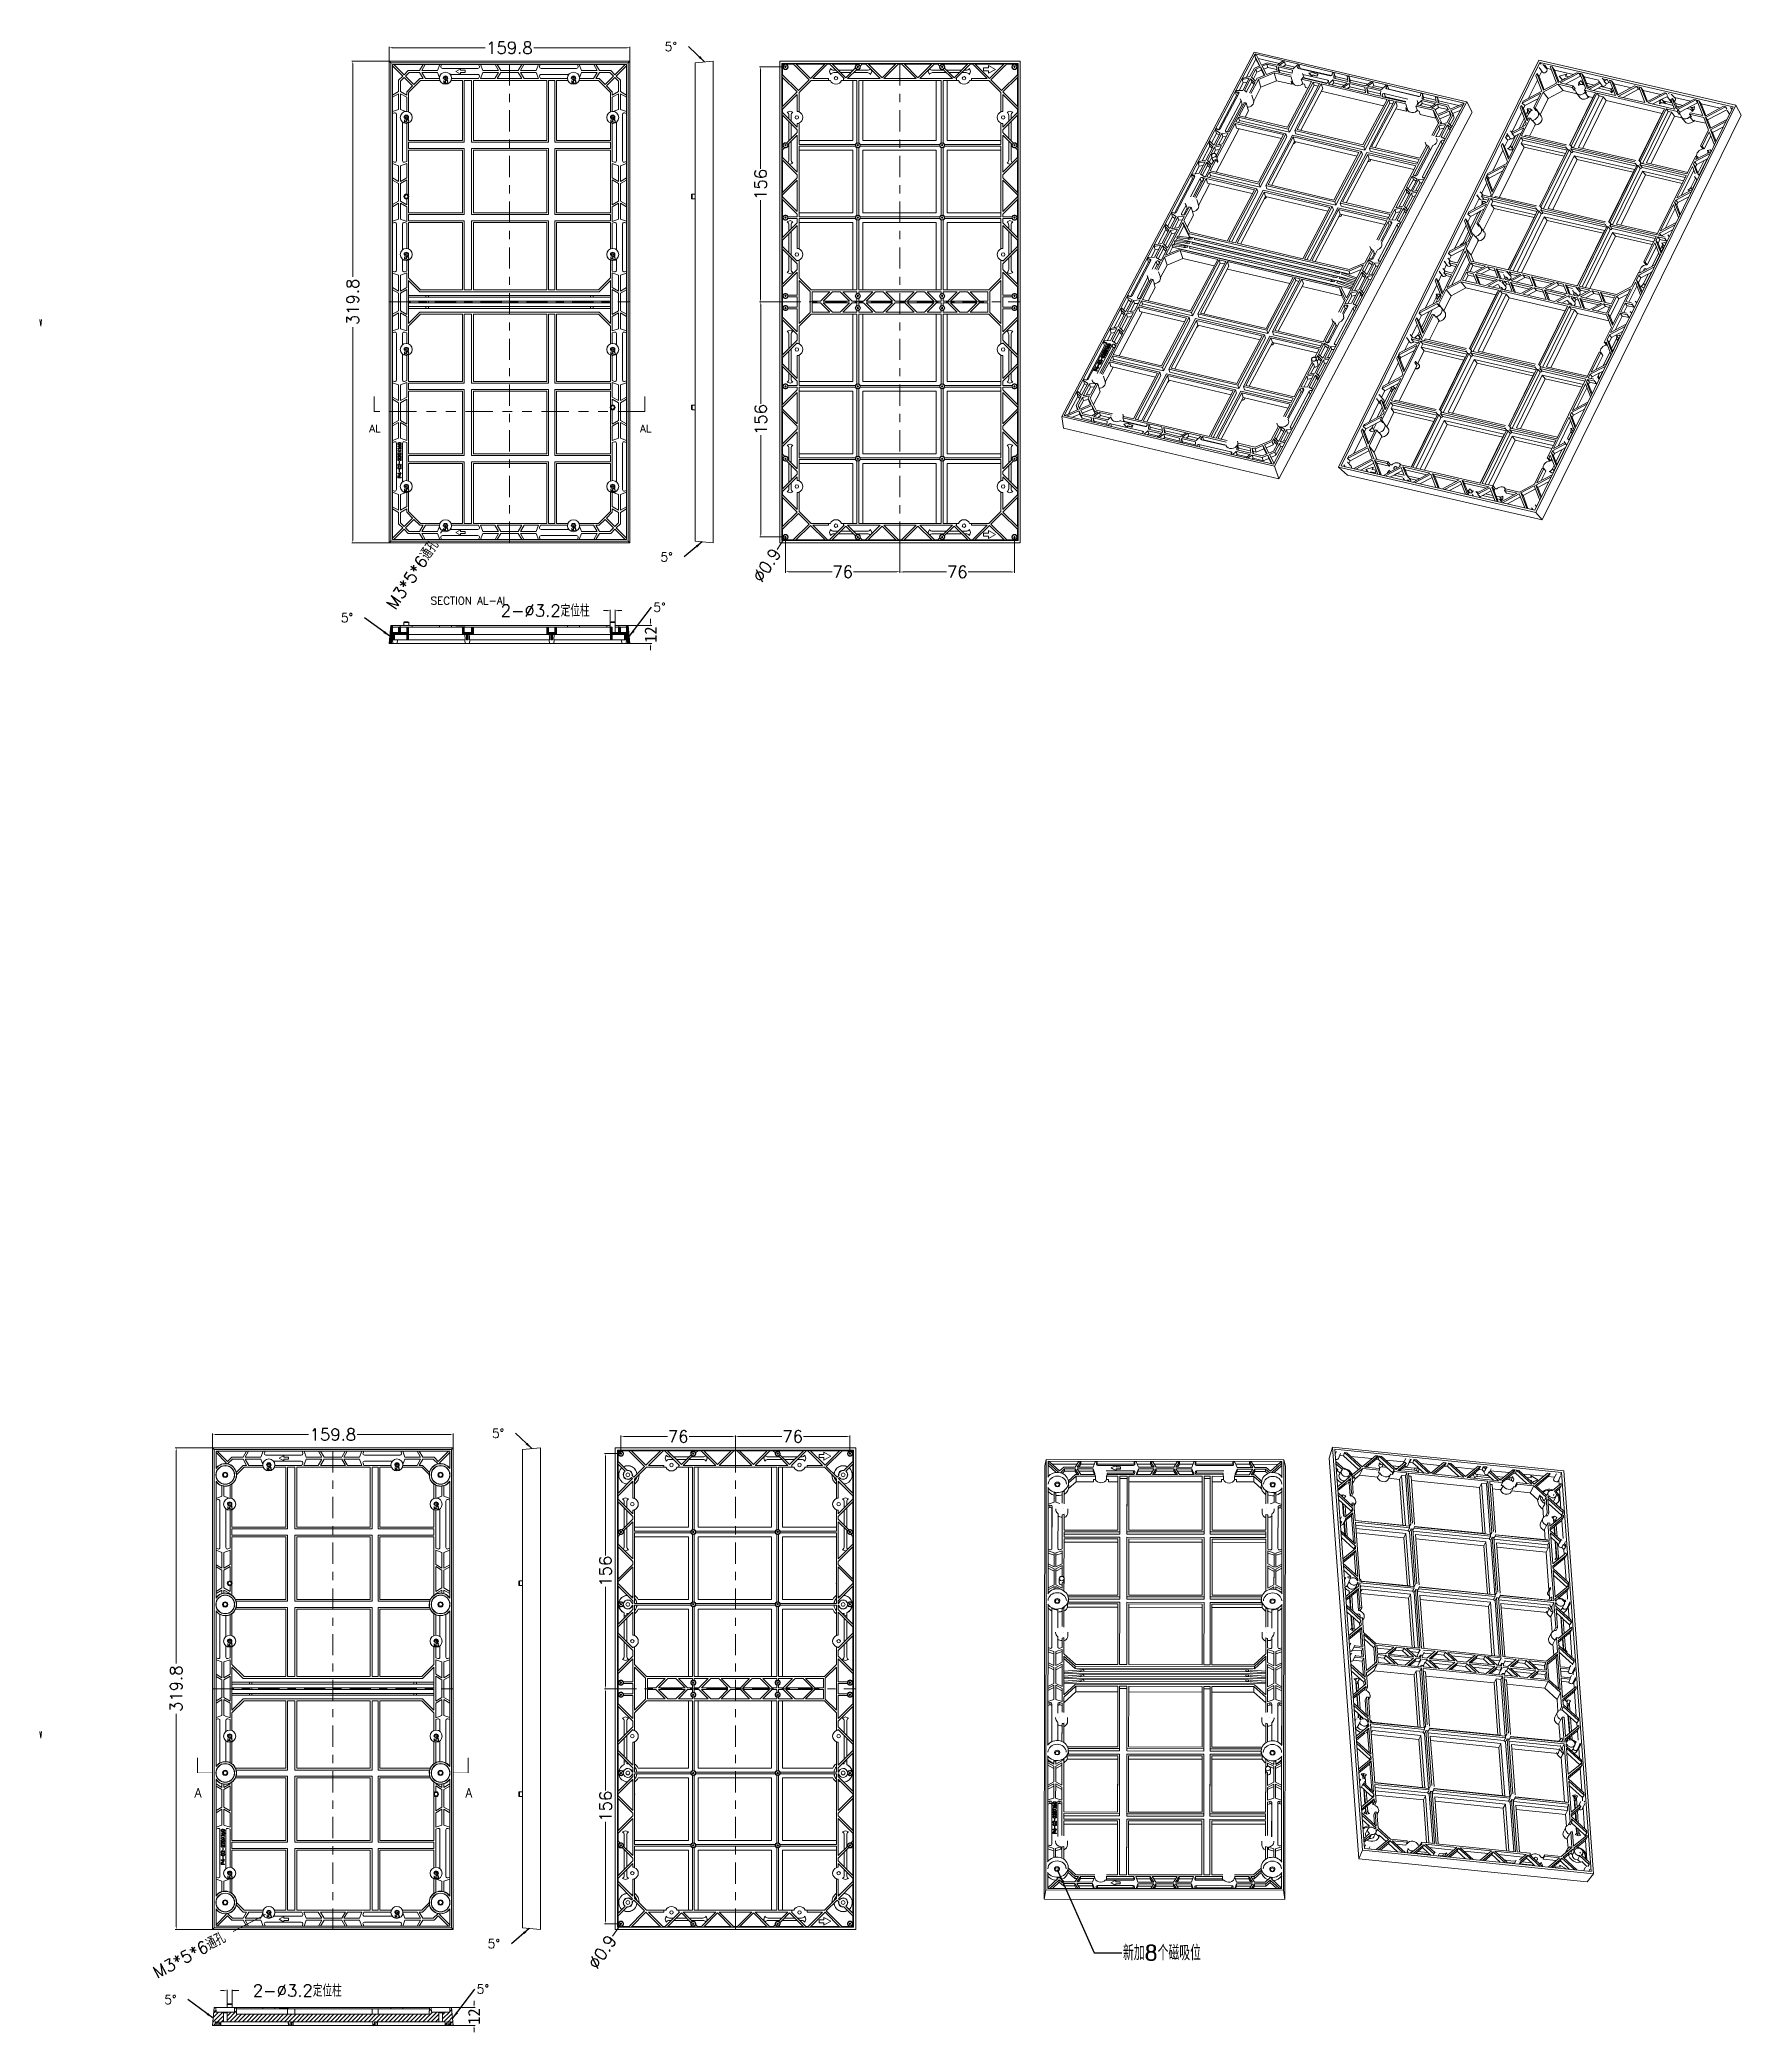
# Model space of a CAD drawing. Extents: x 4116 to 5931, y -3683 to -1260.
# Drawn here: x 4116 to 5245, y -2583 to -1260 of the extents above; entities that cross this region are included whole.
import ezdxf

# ---------------------------------------------------------------- set-up
doc = ezdxf.new("R2010")
doc.units = 0
doc.header["$MEASUREMENT"] = 0
doc.linetypes.add('CENTER', pattern=[47.5, 22, -8.5, 8.5, -8.5])
doc.linetypes.add('PHANTOM', pattern=[50.5, 18, -6.5, 6.5, -6.5, 6.5, -6.5])
doc.layers.get('0').update_dxf_attribs({"true_color": 0xffffff})
doc.layers.get('Defpoints').update_dxf_attribs({"true_color": 0xffffff})
for name, color, linetype, true_color in [('1', 7, 'Continuous', 0xffffff), ('2', 7, 'Continuous', 0xffffff), ('61', 7, 'Continuous', 0xffffff)]:
    doc.layers.add(name, color=color, linetype=linetype, true_color=true_color)
doc.layers.add('dim', color=7, linetype='Continuous', lineweight=9, true_color=0x33cc00)
doc.layers.add('screw', color=7, linetype='Continuous', lineweight=13, true_color=0xcc9966)
doc.styles.add('chinesef_fs', font='simplex.shx', dxfattribs={"bigfont": 'gbcbig.shx'})
doc.styles.add('ROMANC', font='romanc.shx', dxfattribs={"bigfont": 'gbcbig.shx'})
doc.styles.add('TXT', font='txt.shx', dxfattribs={"bigfont": 'gbcbig.shx'})
doc.dimstyles.new('6', dxfattribs={"dimtxt": 8, "dimasz": 2.2, "dimexe": 0.66, "dimexo": 0.66, "dimgap": 0.66, "dimtad": 0, "dimdsep": 46, "dimtxsty": 'ROMANC', "dimcen": 0, "dimclrd": 256, "dimclrt": 42, "dimazin": 2, "dimtfac": 1, "dimtdec": 4, "dimtofl": 0, "dimtmove": 0, "dimatfit": 3, "dimfxl": 1, "dimtolj": 1, "dimtzin": 0, "dimlwd": 5, "dimlwe": 5, "dimarcsym": 0})
doc.dimstyles.get("Standard").update_dxf_attribs({"dimtxt": 0.18, "dimasz": 0.18, "dimexe": 0.18, "dimexo": 0.0625, "dimgap": 0.09, "dimtad": 0, "dimtih": 1, "dimtoh": 1, "dimdec": 4, "dimzin": 0, "dimdsep": 46, "dimtxsty": 'Standard', "dimcen": 0.09, "dimadec": 0, "dimazin": 0, "dimtfac": 1, "dimtdec": 4, "dimtofl": 0, "dimtmove": 0, "dimatfit": 3, "dimfxl": 1, "dimtolj": 1, "dimtzin": 0, "dimarcsym": 0})

msp = doc.modelspace()

# ---------------------------------------------------------------- texts
at = {"color": 42, "lineweight": 18, "insert": (4835.013, -2524.868), "char_height": 10, "width": 110.46578, "attachment_point": 1, "style": 'ROMANC'}
msp.add_mtext('新加8个磁吸位', dxfattribs=at)
at = {"layer": '1', "color": 5, "linetype": 'Continuous', "lineweight": 13, "style": 'chinesef_fs'}
for s, insert, char_height, attachment_point in [('AL', (4334.806, -1520.712), 5, 7), ('AL', (4514.506, -1520.712), 5, 7), ('SECTION AL-AL', (4401.191, -1635.026), 5, 8), ('A', (4218.807, -2426.707), 6, 7), ('A', (4398.507, -2426.707), 6, 7)]:
    msp.add_mtext(s, dxfattribs=dict(at, insert=insert, char_height=char_height, attachment_point=attachment_point))
at = {"layer": 'dim', "color": 42, "lineweight": 18, "char_height": 6, "style": 'ROMANC'}
for insert, attachment_point in [((4539.066, -1264.711), 6), ((4536.243, -1603.486), 6), ((4523.299, -1636.818), 4), ((4324.113, -1643.81), 6), ((4424.4, -2185.068), 6), ((4421.577, -2523.844), 6), ((4406.085, -2553.967), 4), ((4206.9, -2560.959), 6)]:
    msp.add_mtext('5°', dxfattribs=dict(at, insert=insert, attachment_point=attachment_point))

# ---------------------------------------------------------------- blocks, each defined once
blk = doc.blocks.new('ASSORTED_DRAFT1')
at = {"color": 18, "lineweight": 18}
blk.add_lwpolyline([(521.2, 680.4), (520.7, 684.4), (521.2, 680.4), (521.7, 684.4), (521.2, 680.4)], dxfattribs=at)
blk = doc.blocks.new('*D49')
at = {"lineweight": 5}
blk.add_line((4500.3, -2512.8), (4496.3, -2518.9), dxfattribs=at)
blk.add_solid([(4500.7, -2513), (4500, -2512.6), (4501.6, -2511)])
at = {"layer": 'Defpoints', "color": 0}
for p in [(4501.6, -2511), (4502.1, -2510.2)]:
    blk.add_point(p, dxfattribs=at)
at = {"color": 42, "lineweight": 18, "insert": (4489.4, -2529.3), "char_height": 8, "attachment_point": 5, "rotation": 56.2729, "style": 'ROMANC'}
blk.add_mtext('\\A1;%%c0.9', dxfattribs=at)
blk = doc.blocks.new('screw_m3_l')
at = {"layer": 'screw', "color": 1, "linetype": 'CENTER', "lineweight": 18, "ltscale": 0.06}
for p, q in [((-1.7, 0), (1.6, 0)), ((0, -1.7), (0, 1.6))]:
    blk.add_line(p, q, dxfattribs=at)
at = {"layer": 'screw', "color": 33, "lineweight": 18}
blk.add_circle((0, 0), 1.25, dxfattribs=at)
at = {"layer": 'screw', "color": 92, "lineweight": 18}
blk.add_arc((0, 0), 1.5, 270, 180, dxfattribs=at)
at = {"layer": 'screw', "color": 6, "lineweight": 18, "style": 'TXT'}
blk.add_text('M3', height=1.8, dxfattribs=at).set_placement((-1.5, -3.4))
blk = doc.blocks.new('*D50')
at = {"lineweight": 5}
blk.add_line((4264.9, -2504.8), (4244.5, -2515.7), dxfattribs=at)
blk.add_solid([(4265, -2505.2), (4264.7, -2504.5), (4266.8, -2503.8)])
at = {"layer": 'Defpoints', "color": 0}
for p in [(4266.8, -2503.8), (4269.4, -2502.4)]:
    blk.add_point(p, dxfattribs=at)
at = {"color": 42, "lineweight": 18, "insert": (4215.2, -2531.3), "char_height": 8, "attachment_point": 5, "rotation": 28.076, "style": 'ROMANC'}
blk.add_mtext('\\A1;M3*5*6通孔', dxfattribs=at)
blk = doc.blocks.new('*D51')
at = {"color": 131, "lineweight": 5}
for p, q in [((4232, -2194.7), (4206, -2194.7)), ((4233.3, -2514.4), (4206, -2514.4))]:
    blk.add_line(p, q, dxfattribs=at)
at = {"lineweight": 5}
for p, q in [((4206.6, -2196.9), (4206.6, -2337.9)), ((4206.6, -2512.2), (4206.6, -2371.3))]:
    blk.add_line(p, q, dxfattribs=at)
for points in [[(4207, -2196.9), (4206.3, -2196.9), (4206.6, -2194.7)], [(4206.3, -2512.2), (4207, -2512.2), (4206.6, -2514.4)]]:
    blk.add_solid(points)
at = {"layer": 'Defpoints', "color": 0}
for p in [(4206.6, -2194.7), (4232.6, -2194.7), (4233.9, -2514.4)]:
    blk.add_point(p, dxfattribs=at)
at = {"color": 42, "lineweight": 18, "insert": (4206.6, -2354.6), "char_height": 8, "attachment_point": 5, "rotation": 90, "style": 'ROMANC'}
blk.add_mtext('\\A1;319.8', dxfattribs=at)
blk = doc.blocks.new('*D52')
at = {"color": 131, "lineweight": 5}
for p, q in [((4230.8, -2197), (4230.8, -2185.2)), ((4390.5, -2197), (4390.5, -2185.2))]:
    blk.add_line(p, q, dxfattribs=at)
at = {"lineweight": 5}
for p, q in [((4233, -2185.9), (4294.5, -2185.9)), ((4388.3, -2185.9), (4326.7, -2185.9))]:
    blk.add_line(p, q, dxfattribs=at)
for points in [[(4233, -2185.5), (4233, -2186.2), (4230.8, -2185.9)], [(4388.3, -2186.2), (4388.3, -2185.5), (4390.5, -2185.9)]]:
    blk.add_solid(points)
at = {"layer": 'Defpoints', "color": 0}
for p in [(4390.5, -2185.9), (4230.8, -2197.7), (4390.5, -2197.7)]:
    blk.add_point(p, dxfattribs=at)
at = {"color": 42, "lineweight": 18, "insert": (4310.6, -2185.9), "char_height": 8, "attachment_point": 5, "style": 'ROMANC'}
blk.add_mtext('\\A1;159.8', dxfattribs=at)
blk = doc.blocks.new('*D53')
at = {"lineweight": 5}
for p, q in [((4238.3, -2555), (4236.1, -2555)), ((4243.7, -2555), (4248.1, -2555)), ((4245.9, -2555), (4248.1, -2555))]:
    blk.add_line(p, q, dxfattribs=at)
at = {"color": 131, "lineweight": 5}
for p, q in [((4240.5, -2564.2), (4240.5, -2554.4)), ((4243.7, -2564.2), (4243.7, -2554.4))]:
    blk.add_line(p, q, dxfattribs=at)
for points in [[(4238.3, -2555.4), (4238.3, -2554.7), (4240.5, -2555)], [(4245.9, -2554.7), (4245.9, -2555.4), (4243.7, -2555)]]:
    blk.add_solid(points)
at = {"layer": 'Defpoints', "color": 0}
for p in [(4240.5, -2555), (4240.5, -2564.8), (4243.7, -2564.8)]:
    blk.add_point(p, dxfattribs=at)
at = {"color": 42, "lineweight": 18, "insert": (4287, -2555), "char_height": 8, "attachment_point": 5, "style": 'ROMANC'}
blk.add_mtext('\\A1;2-%%C3.2定位柱', dxfattribs=at)
blk = doc.blocks.new('*D54')
at = {"lineweight": 5}
for p, q in [((4404.3, -2564), (4404.3, -2561.8)), ((4404.3, -2580.4), (4404.3, -2582.6))]:
    blk.add_line(p, q, dxfattribs=at)
at = {"color": 131, "lineweight": 5}
for p, q in [((4387.5, -2566.2), (4405, -2566.2)), ((4390.4, -2578.2), (4405, -2578.2))]:
    blk.add_line(p, q, dxfattribs=at)
for points in [[(4403.9, -2564), (4404.7, -2564), (4404.3, -2566.2)], [(4404.7, -2580.4), (4403.9, -2580.4), (4404.3, -2578.2)]]:
    blk.add_solid(points)
at = {"layer": 'Defpoints', "color": 0}
for p in [(4386.9, -2566.2), (4389.7, -2578.2), (4404.3, -2578.2)]:
    blk.add_point(p, dxfattribs=at)
at = {"color": 6, "lineweight": 18, "insert": (4404.3, -2572.2), "char_height": 8, "attachment_point": 5, "rotation": 90, "style": 'ROMANC'}
blk.add_mtext('\\A1;{\\fSimSun|b0|i0|c134|p2;12}', dxfattribs=at)
blk = doc.blocks.new('*D55')
at = {"color": 131, "lineweight": 5}
for p, q in [((4501.2, -2198.6), (4490.8, -2198.6)), ((4497.3, -2354.6), (4490.8, -2354.6))]:
    blk.add_line(p, q, dxfattribs=at)
at = {"lineweight": 5}
for p, q in [((4491.5, -2200.8), (4491.5, -2266.2)), ((4491.5, -2352.4), (4491.5, -2287))]:
    blk.add_line(p, q, dxfattribs=at)
for points in [[(4491.9, -2200.8), (4491.1, -2200.8), (4491.5, -2198.6)], [(4491.1, -2352.4), (4491.9, -2352.4), (4491.5, -2354.6)]]:
    blk.add_solid(points)
at = {"layer": 'Defpoints', "color": 0}
for p in [(4491.5, -2198.6), (4501.8, -2198.6), (4498, -2354.6)]:
    blk.add_point(p, dxfattribs=at)
at = {"color": 42, "lineweight": 18, "insert": (4491.5, -2276.6), "char_height": 8, "attachment_point": 5, "rotation": 90, "style": 'ROMANC'}
blk.add_mtext('\\A1;156', dxfattribs=at)
blk = doc.blocks.new('*D56')
at = {"color": 131, "lineweight": 5}
for p, q in [((4498.1, -2354.6), (4490.9, -2354.6)), ((4501.2, -2510.6), (4490.9, -2510.6))]:
    blk.add_line(p, q, dxfattribs=at)
at = {"lineweight": 5}
for p, q in [((4491.6, -2356.8), (4491.6, -2422.2)), ((4491.6, -2508.4), (4491.6, -2443))]:
    blk.add_line(p, q, dxfattribs=at)
for points in [[(4491.9, -2356.8), (4491.2, -2356.8), (4491.6, -2354.6)], [(4491.2, -2508.4), (4491.9, -2508.4), (4491.6, -2510.6)]]:
    blk.add_solid(points)
at = {"layer": 'Defpoints', "color": 0}
for p in [(4498.8, -2354.6), (4491.6, -2510.6), (4501.8, -2510.6)]:
    blk.add_point(p, dxfattribs=at)
at = {"color": 42, "lineweight": 18, "insert": (4491.6, -2432.6), "char_height": 8, "attachment_point": 5, "rotation": 90, "style": 'ROMANC'}
blk.add_mtext('\\A1;156', dxfattribs=at)
blk = doc.blocks.new('*D57')
at = {"color": 131, "lineweight": 5}
for p, q in [((4501.8, -2197.9), (4501.8, -2186.5)), ((4577.8, -2197.8), (4577.8, -2186.5))]:
    blk.add_line(p, q, dxfattribs=at)
at = {"lineweight": 5}
for p, q in [((4504, -2187.2), (4532.7, -2187.2)), ((4575.6, -2187.2), (4547, -2187.2))]:
    blk.add_line(p, q, dxfattribs=at)
for points in [[(4504, -2186.8), (4504, -2187.5), (4501.8, -2187.2)], [(4575.6, -2187.5), (4575.6, -2186.8), (4577.8, -2187.2)]]:
    blk.add_solid(points)
at = {"layer": 'Defpoints', "color": 0}
for p in [(4501.8, -2187.2), (4501.8, -2198.6), (4577.8, -2198.4)]:
    blk.add_point(p, dxfattribs=at)
at = {"color": 42, "lineweight": 18, "insert": (4539.8, -2187.2), "char_height": 8, "attachment_point": 5, "style": 'ROMANC'}
blk.add_mtext('\\A1;76', dxfattribs=at)
blk = doc.blocks.new('*D58')
at = {"color": 131, "lineweight": 5}
for p, q in [((4577.8, -2197.8), (4577.8, -2186.5)), ((4653.8, -2197.9), (4653.8, -2186.5))]:
    blk.add_line(p, q, dxfattribs=at)
at = {"lineweight": 5}
for p, q in [((4580, -2187.2), (4608.7, -2187.2)), ((4651.6, -2187.2), (4623, -2187.2))]:
    blk.add_line(p, q, dxfattribs=at)
for points in [[(4580, -2186.8), (4580, -2187.5), (4577.8, -2187.2)], [(4651.6, -2187.5), (4651.6, -2186.8), (4653.8, -2187.2)]]:
    blk.add_solid(points)
at = {"layer": 'Defpoints', "color": 0}
for p in [(4653.8, -2187.2), (4577.8, -2198.4), (4653.8, -2198.6)]:
    blk.add_point(p, dxfattribs=at)
at = {"color": 42, "lineweight": 18, "insert": (4615.8, -2187.2), "char_height": 8, "attachment_point": 5, "style": 'ROMANC'}
blk.add_mtext('\\A1;76', dxfattribs=at)
blk = doc.blocks.new('u15')
at = {"layer": '61', "color": 7, "linetype": 'Continuous', "lineweight": 13}
for p, q in [((0.3, 151.9), (-132.6, -118.4)), ((0.9, 150.3), (-130.8, -117.4)), ((0.3, 151.9), (131.1, 121.9)), ((0.6, 147), (2.8, 143.9)), ((0.9, 150.3), (1.8, 149.2)), ((0.9, 150.3), (129.3, 120.9)), ((5.5, 146), (3, 148.9)), ((3.2, 148.6), (4.2, 148.4)), ((3.2, 148.6), (3.2, 148.6)), ((4.2, 148.4), (3.9, 147.8)), ((4.2, 148.4), (5.5, 146.4)), ((5.4, 146.2), (5.5, 146.4)), ((8.5, 145.7), (5.5, 146.4)), ((9.2, 147.3), (7.8, 147.6)), ((7.8, 147.6), (12.1, 136.5)), ((13.2, 137), (9.2, 147.3)), ((9.2, 147.3), (10.7, 145.2)), ((-6.6, 126.5), (-0.6, 138.6)), ((-1.7, 141.4), (-1, 142.9)), ((2.3, 131.2), (-1.7, 141.4)), ((-1, 142.9), (3.3, 131.8)), ((-1, 142.9), (0.5, 140.9)), ((0.5, 140.9), (2.3, 144.6)), ((3.9, 132.1), (0.5, 140.9)), ((3.1, 130.6), (13, 135.9)), ((12.1, 136.5), (3.3, 131.8)), ((10.7, 145.2), (13.8, 137.3)), ((23.2, 142.4), (10.7, 145.2)), ((13, 135.9), (22.4, 133.7)), ((13, 135.9), (16.4, 131.6)), ((13.2, 137), (25.4, 143.5)), ((18.7, 142.6), (13.9, 141.3)), ((13.9, 141.3), (16.2, 138.6)), ((13.9, 141.2), (13.9, 141.3)), ((13.9, 141.2), (16.1, 138.6)), ((26.8, 143.2), (14.5, 136.7)), ((14.5, 136.7), (22.9, 134.7)), ((16.9, 139), (17.2, 139.6)), ((17.1, 139.1), (17.3, 139.5)), ((17.3, 139.5), (17.2, 139.6)), ((17.7, 139.5), (17.2, 139.6)), ((17.6, 139.4), (17.3, 139.5)), ((17.8, 135.9), (27.9, 141.3)), ((18, 141.3), (18.7, 142.6)), ((20.2, 140.8), (18, 141.3)), ((18.1, 141.2), (18.8, 142.5)), ((18.8, 142.5), (18.7, 142.6)), ((22.4, 133.7), (22.9, 134.7)), ((23.8, 132), (22.4, 133.7)), ((22.9, 134.7), (24.3, 133)), ((24.3, 133), (23.8, 132)), ((26.8, 143.2), (25.4, 143.5)), ((26.7, 135.1), (26.9, 136.9)), ((26.8, 143.2), (27.9, 141.3)), ((26.9, 136.9), (28.3, 138.4)), ((26.9, 136.9), (27.9, 135.7)), ((28.9, 142.7), (27.5, 143.1)), ((31.5, 132.8), (27.5, 143.1)), ((28.2, 141.2), (27.9, 141.3)), ((28.7, 137.6), (30.2, 135.7)), ((28.9, 142.7), (32.7, 133)), ((28.9, 142.7), (30.4, 140.7)), ((30.5, 135.3), (29, 135.7)), ((29.1, 135.6), (29.7, 136.3)), ((29.6, 137), (30, 136.6)), ((29.6, 137), (29.8, 137)), ((32, 136.5), (30.4, 140.7)), ((39.8, 138.6), (30.4, 140.7)), ((31.1, 132.9), (30.6, 131.8)), ((31.1, 132.9), (31.5, 132.8)), ((32.7, 134.8), (32, 136.5)), ((32, 136.5), (37, 135.3)), ((32.7, 133), (40.5, 137.2)), ((35, 134.3), (32.7, 134.8)), ((33.2, 133.4), (32.7, 134.8)), ((41.1, 136.5), (33.4, 132.3)), ((33.4, 132.3), (51.1, 128.3)), ((36.6, 131.6), (39.7, 133.2)), ((39.7, 133.2), (41.6, 134.3)), ((47.1, 131.5), (39.7, 133.2)), ((40, 138), (40.9, 136.7)), ((41.6, 134.3), (42.4, 134.7)), ((41.6, 134.3), (47.8, 132.8)), ((43.4, 138.7), (42.3, 139.9)), ((43.3, 138.7), (44.2, 139.2)), ((45.7, 138.9), (43.6, 137.8)), ((44.2, 139.2), (45.7, 138.9)), ((45.1, 136.1), (46.7, 137)), ((45.7, 138.9), (46.7, 137)), ((47.8, 136.7), (46.7, 137)), ((51.1, 128.3), (47.1, 138.6)), ((48.5, 138.2), (47.1, 138.6)), ((47.8, 132.8), (49.3, 131)), ((48.5, 138.2), (52.3, 128.5)), ((48.5, 138.2), (50, 136.2)), ((61.7, 133.5), (50, 136.2)), ((52.9, 128.8), (50, 136.2)), ((52.3, 128.5), (63.9, 134.7)), ((65.3, 134.4), (53, 127.8)), ((56.3, 127.1), (66.4, 132.5)), ((65.3, 134.4), (63.9, 134.7)), ((65.3, 134.4), (66.4, 132.5)), ((67.4, 132.2), (66.4, 132.5)), ((68.1, 133.7), (66.7, 134.1)), ((66.7, 134.1), (70.7, 123.8)), ((71.9, 124.1), (68.1, 133.7)), ((68.1, 133.7), (69.6, 131.7)), ((-12.1, 120.3), (-11.4, 121.7)), ((-8.1, 110), (-12.1, 120.3)), ((-11.4, 121.7), (-7.4, 111.5)), ((-11.4, 121.7), (-9.9, 119.7)), ((1.6, 129.8), (-10.7, 123.3)), ((-10.7, 123.3), (-10, 124.7)), ((-9, 121.7), (-10.7, 123.3)), ((-10, 124.7), (2.3, 131.2)), ((-9.9, 119.7), (-9, 121.7)), ((-8.3, 115.5), (-9.9, 119.7)), ((-9, 121.7), (0, 126.4)), ((-7.4, 119.4), (-5.5, 119.6)), ((-7.4, 119.4), (-5.9, 117.5)), ((-5.5, 119.6), (-4.2, 118.7)), ((-5.5, 119.6), (-4.6, 118.5)), ((1.6, 129.8), (-3.1, 120.3)), ((-3.1, 120.3), (-2.1, 120)), ((-1.7, 118.5), (-3.1, 120.3)), ((129.3, 120.9), (-2.4, -146.8)), ((-2.1, 120), (3.1, 130.6)), ((-2.1, 120), (-0.7, 118.3)), ((131.1, 121.9), (-1.7, -148.4)), ((1.2, 115.6), (6.5, 126.4)), ((6.5, 126.4), (3.1, 130.6)), ((16.4, 131.6), (6.5, 126.4)), ((16.4, 131.6), (25.6, 129.5)), ((20.8, 95.8), (37.1, 128.9)), ((37.9, 130.2), (20.9, 95.6)), ((38.9, 129.9), (21.7, 94.8)), ((23.3, 93.6), (40.3, 128.2)), ((23.8, 132), (24.9, 131.7)), ((25.4, 129.8), (27.8, 126.8)), ((26.6, 93.9), (43.1, 127.5)), ((45, 125), (29.4, 93.3)), ((30.6, 131.8), (32, 130.1)), ((30.6, 131.8), (37.9, 130.2)), ((31, 130.3), (32, 130.1)), ((31, 130.3), (32.9, 127.8)), ((32.9, 127.8), (36.2, 127.1)), ((37.3, 128.9), (37.1, 128.9)), ((40.3, 128.2), (38.9, 129.9)), ((38.9, 129.9), (83.8, 119.6)), ((43.1, 127.5), (40.3, 128.2)), ((45, 125), (43.1, 127.5)), ((45, 125), (82.1, 116.5)), ((49.2, 131), (47.6, 131.3)), ((48.6, 130.3), (48.1, 130.9)), ((49.8, 131.6), (48.5, 130.1)), ((53, 127.8), (70.7, 123.8)), ((83.8, 119.6), (66.8, 85.1)), ((84.8, 119.4), (67.5, 84.3)), ((69.6, 131.7), (72.5, 124.4)), ((81.3, 129.1), (69.6, 131.7)), ((83.5, 130.2), (71.9, 124.1)), ((72.6, 123.4), (84.9, 129.9)), ((72.6, 123.4), (90.4, 119.3)), ((81.6, 125.7), (75.8, 122.6)), ((80.4, 122.8), (80.6, 124.6)), ((80.6, 124.6), (81.6, 125.7)), ((80.6, 124.6), (81.6, 123.3)), ((82, 125.9), (81.6, 125.7)), ((85.7, 127.8), (82, 125.9)), ((82.3, 125.3), (83.8, 123.4)), ((82.7, 123.3), (83.4, 124)), ((89.4, 121.8), (82.7, 123.4)), ((83.3, 124.7), (88.7, 123.5)), ((83.3, 124.7), (84.8, 122.9)), ((84.9, 129.9), (83.5, 130.2)), ((84.8, 119.4), (92.1, 117.7)), ((86.2, 117.7), (84.8, 119.4)), ((84.9, 129.9), (85.7, 128.4)), ((85.8, 127.5), (88, 124.4)), ((86.3, 129.6), (86.7, 129.5)), ((86.3, 129.6), (86.4, 129.4)), ((87.8, 125.8), (90.4, 119.3)), ((90.7, 126.5), (88.2, 129.3)), ((91.5, 119.5), (88.9, 126.3)), ((100.9, 124.5), (90.3, 127)), ((90.3, 124.4), (90.9, 123)), ((90.9, 123), (95.8, 121.8)), ((90.9, 123), (91.6, 121.3)), ((103.1, 125.7), (91.5, 119.5)), ((91.6, 121.3), (92.1, 119.9)), ((93.9, 120.8), (91.6, 121.3)), ((92.2, 118.8), (104.5, 125.4)), ((98.5, 119.7), (93.8, 117.2)), ((100.5, 120.8), (98.5, 119.7)), ((100.8, 119.2), (98.5, 119.7)), ((105.6, 123.5), (100.5, 120.8)), ((100.5, 120.8), (101.5, 120.5)), ((101.2, 119), (102.9, 118.7)), ((101.5, 120.5), (102.9, 118.7)), ((103.5, 119.3), (102.1, 117.8)), ((104.5, 125.4), (103.1, 125.7)), ((103.7, 121.1), (103.5, 119.3)), ((104.5, 125.4), (105.6, 123.5)), ((105.2, 125.2), (109.2, 115)), ((106.6, 124.9), (105.2, 125.2)), ((105.9, 123.4), (105.6, 123.5)), ((110.6, 114.7), (106.6, 124.9)), ((106.6, 124.9), (108.1, 122.9)), ((108.1, 122.9), (111.2, 115)), ((120.6, 120), (108.1, 122.9)), ((110.6, 114.7), (122.8, 121.2)), ((124.2, 120.9), (110.9, 113.8)), ((124.2, 120.9), (122.8, 121.2)), ((124.2, 120.9), (125.1, 119.4)), ((128.5, 119.3), (127.5, 120.3)), ((127.8, 120.1), (128.8, 119.8)), ((127.8, 120.1), (127.8, 120.1)), ((131.1, 121.9), (134.6, 115.2)), ((-9.6, 107), (-19.9, 86.1)), ((-17.7, 103.9), (-11, 117.5)), ((-17.6, 103.8), (-8.9, 108.4)), ((-9.6, 107), (-17.3, 102.9)), ((-12.7, 106.4), (-9.4, 113.2)), ((-11.2, 101.5), (-5.4, 113.3)), ((-8.7, 111.6), (-10.8, 107.4)), ((-8.1, 110), (-8.9, 108.4)), ((-8.3, 115.5), (-7.4, 117.3)), ((-7.6, 113.8), (-8.3, 115.5)), ((-6.1, 117), (-7.6, 113.8)), ((-7, 112.3), (-7.6, 113.8)), ((-7.4, 117.3), (-6.5, 116.2)), ((-6.4, 113.5), (-7.4, 111.5)), ((-5.4, 113.3), (-6.4, 113.5)), ((-5.9, 117.5), (-5.8, 117.5)), ((-5.8, 101.4), (-1.9, 109.3)), ((-4, 111.5), (-5.4, 113.3)), ((-4, 111.5), (-3.9, 111.8)), ((-1.9, 109.3), (-3.9, 111.8)), ((-0.7, 118.3), (-1.7, 118.5)), ((-0.8, 118), (-0.7, 118.3)), ((1.9, 114.7), (-0.4, 117.7)), ((134.6, 115.2), (2.6, -153.3)), ((66.7, 85.2), (83, 118.4)), ((69.2, 83.1), (86.2, 117.7)), ((71.8, 83.6), (88.3, 117.2)), ((90.3, 114.7), (74.7, 82.9)), ((83.2, 118.3), (83, 118.4)), ((88.3, 117.2), (86.2, 117.7)), ((88.3, 117.2), (90.3, 114.7)), ((90.3, 114.7), (95.3, 113.5)), ((92.1, 117.7), (92.6, 118.8)), ((93.5, 116), (92.1, 117.7)), ((92.2, 118.8), (92.6, 118.8)), ((92.6, 118.8), (94, 117)), ((94, 117), (93.5, 116)), ((93.5, 116), (94.5, 115.7)), ((95, 113.8), (97.4, 110.8)), ((100.8, 116.9), (100.3, 115.9)), ((100.3, 115.9), (109.7, 113.7)), ((100.3, 115.9), (101.7, 114.1)), ((100.6, 114.3), (102.6, 111.8)), ((100.6, 114.3), (101.7, 114.1)), ((100.8, 116.9), (109.2, 115)), ((102.3, 118), (101.8, 118.6)), ((102.6, 111.8), (111.2, 109.9)), ((109.7, 113.7), (112.9, 105.4)), ((113.8, 106.4), (110.9, 113.8)), ((110.9, 113.8), (112.3, 112.1)), ((112.3, 112.1), (125, 118.8)), ((112.3, 112.1), (114.4, 106.7)), ((125.1, 112.5), (113.8, 106.4)), ((114.2, 105.5), (124.4, 111)), ((122.8, 107.6), (115.6, 103.8)), ((125.2, 118.5), (126.9, 116)), ((-31.1, 61), (-11.7, 100.5)), ((-25.8, 60.8), (-9.4, 94)), ((-24.6, 94.9), (-23.9, 96.4)), ((-20.6, 84.6), (-24.6, 94.9)), ((-23.9, 96.4), (-22.4, 94.4)), ((-23.9, 96.4), (-19.9, 86.1)), ((-22.4, 94.4), (-20.2, 98.8)), ((-19.5, 86.9), (-22.4, 94.4)), ((-21.9, 100.4), (-21.2, 101.9)), ((-19.8, 101.5), (-21.9, 100.4)), ((-20.2, 98.8), (-21.9, 100.4)), ((-21.2, 101.9), (-20.4, 102.3)), ((-21, 103.1), (-20.1, 101.8)), ((-19, 92.2), (-20.3, 93.1)), ((-20.2, 98.8), (-18.6, 99.7)), ((-17.6, 103.7), (-18.6, 104.9)), ((-18.4, 94.8), (-15.1, 101.6)), ((-18.4, 94.8), (-17.4, 93.5)), ((-13.1, 102.6), (-17.1, 94.5)), ((-15.8, 101.2), (-15.1, 101.6)), ((-15.1, 101.6), (-13.1, 102.6)), ((-13.1, 102.6), (-11.3, 103.6)), ((18.7, 93.5), (-11.7, 100.5)), ((-11.7, 100.5), (-10.3, 98.8)), ((-10.3, 98.8), (-11.4, 96.5)), ((-11.4, 96.5), (17.9, 89.8)), ((-9.4, 94), (-11.4, 96.5)), ((18.2, 94.8), (-11.2, 101.5)), ((-10.3, 98.8), (19.2, 92)), ((17, 88), (-9.4, 94)), ((-8.7, 102), (-9.1, 101.1)), ((-8.7, 102), (18.7, 95.7)), ((19.4, 92.6), (1, 55.1)), ((18.3, 94.1), (19.4, 92.5)), ((22.6, 93.8), (20.7, 95.9)), ((64.6, 83), (21.5, 92.9)), ((64.1, 84.3), (22, 93.9)), ((26.6, 93.9), (64.6, 85.2)), ((112.9, 105.4), (107.7, 94.9)), ((109.1, 93.1), (107.7, 94.9)), ((107.7, 94.9), (108.7, 94.6)), ((108.7, 94.6), (113.4, 104.2)), ((108.7, 94.6), (110.1, 92.9)), ((109.1, 93.1), (109, 92.9)), ((110.1, 92.9), (109.1, 93.1)), ((114.4, 101.6), (110.1, 92.9)), ((113.4, 104.2), (116.8, 95.5)), ((114.2, 105.5), (115.6, 103.8)), ((117.5, 97), (114.2, 105.5)), ((115.6, 103.8), (117.9, 97.8)), ((-22.1, 81.6), (-34.4, 75.1)), ((-33.6, 76.5), (-21.4, 83.1)), ((-22.1, 81.6), (-30.7, 64.1)), ((-30.3, 78.3), (-23.5, 92.1)), ((-20.6, 84.6), (-21.4, 83.1)), ((-17.1, 92.4), (-19, 92.2)), ((0.9, 55.2), (17.9, 89.8)), ((20.4, 92.3), (1.7, 54.3)), ((3.4, 53.1), (21.8, 90.5)), ((6.6, 53.4), (23.8, 88.4)), ((25.8, 85.9), (9.5, 52.7)), ((23, 91.1), (65, 81.5)), ((23.8, 88.4), (63.8, 79.3)), ((23.8, 88.4), (25.8, 85.9)), ((62.9, 77.4), (25.8, 85.9)), ((65.3, 82), (46.9, 44.5)), ((66.3, 81.8), (47.6, 43.7)), ((49.2, 42.5), (67.6, 80)), ((64.2, 83.5), (65.3, 82)), ((68.4, 83.3), (66.6, 85.4)), ((98.1, 75.3), (67.4, 82.4)), ((98.6, 76.4), (67.9, 83.4)), ((68.9, 80.6), (97.5, 74)), ((71.8, 83.6), (99.1, 77.3)), ((91.9, 60.5), (102.2, 81.3)), ((104.4, 88.1), (98.6, 76.4)), ((102.2, 81.3), (104.1, 76.4)), ((102.9, 82.8), (103.7, 84.4)), ((105.3, 76.7), (102.9, 82.8)), ((102.9, 82.8), (104.3, 81.1)), ((103.7, 84.4), (114, 89.9)), ((105.1, 82.6), (103.7, 84.4)), ((105.1, 82.6), (104.3, 81.1)), ((104.3, 81.1), (105.9, 76.9)), ((114.7, 91.3), (104.4, 85.8)), ((105.4, 87.9), (104.4, 88.1)), ((104.4, 85.8), (105.4, 87.9)), ((110, 85.2), (105.1, 82.6)), ((106.2, 86.8), (105.4, 87.9)), ((105.9, 76.9), (110, 85.2)), ((112, 86.3), (106.7, 75.5)), ((112, 86.3), (110, 85.2)), ((112.4, 86.5), (112, 86.3)), ((112.3, 91.9), (114.1, 92.2)), ((112.3, 91.9), (113.3, 90.6)), ((114.1, 92.2), (114.9, 91.6)), ((114.1, 92.2), (114.8, 91.4)), ((-37.7, 63.3), (-34.3, 70.2)), ((-35.4, 73), (-34.7, 74.4)), ((-31.4, 62.7), (-35.4, 73)), ((-34.7, 74.4), (-33.2, 72.4)), ((-34.7, 74.4), (-30.7, 64.1)), ((-34.4, 75.1), (-33.6, 76.5)), ((-32.7, 73.5), (-34.4, 75.1)), ((-33.2, 72.4), (-32.7, 73.5)), ((-30.3, 64.9), (-33.2, 72.4)), ((-32.7, 73.5), (-23.7, 78.3)), ((46.8, 44.7), (63.8, 79.3)), ((51.9, 43), (69.1, 78.1)), ((71.1, 75.6), (54.7, 42.3)), ((69.1, 78.1), (96.4, 71.8)), ((69.1, 78.1), (71.1, 75.6)), ((95.5, 70), (71.1, 75.6)), ((98.1, 75.3), (78.7, 35.8)), ((103.2, 78.8), (95, 62.1)), ((101.2, 67.3), (104.2, 73.6)), ((101.2, 67.3), (102.2, 66)), ((105.1, 72.3), (102.5, 67)), ((103.6, 74.5), (105.3, 72.1)), ((105.5, 72.8), (105.6, 72.7)), ((105.9, 76.9), (106.3, 75.9)), ((106.9, 75.3), (105.9, 76.4)), ((-34.5, 56.3), (-46.8, 49.7)), ((-46.1, 51.2), (-33.8, 57.7)), ((-42.8, 53), (-39.3, 60.1)), ((-40.9, 62.5), (-38.7, 59.4)), ((-34.5, 56.3), (-40.9, 43.3)), ((-40.8, 62), (-40.7, 62.2)), ((-40.6, 62), (-40.8, 62)), ((-39.9, 61.1), (-40.8, 62)), ((-39.9, 43.1), (-31.6, 59.9)), ((-36.7, 62.2), (-38.6, 64.4)), ((-38.1, 51.9), (-36.2, 52.9)), ((-32.6, 60.2), (-37.8, 61.3)), ((-37.7, 55.7), (-37.6, 55.8)), ((-37.6, 57.9), (-35.7, 58.1)), ((-36.4, 56.3), (-37.6, 57.9)), ((-37.6, 55.8), (-37.5, 55.7)), ((-37.3, 62.4), (-32.1, 61.2)), ((-36.6, 38.7), (-29.4, 53.4)), ((-36.3, 59.6), (-33.3, 58.9)), ((-35.7, 58.1), (-34.6, 57.3)), ((-35.7, 58.1), (-35, 57.1)), ((-32.6, 60.2), (-33.8, 57.7)), ((-31.4, 62.7), (-32.1, 61.2)), ((-31.6, 59.9), (-30.2, 58.2)), ((-1.2, 53), (-31.6, 59.9)), ((-30.2, 58.2), (-31.3, 55.9)), ((-31.3, 55.9), (-2, 49.2)), ((-29.4, 53.4), (-31.3, 55.9)), ((-1.8, 54.2), (-31.1, 61)), ((-30.2, 58.2), (-0.8, 51.4)), ((-2.9, 47.4), (-29.4, 53.4)), ((-28.6, 61.4), (-29.1, 60.5)), ((-28.6, 61.4), (-1.2, 55.2)), ((-1.6, 53.5), (-0.5, 52)), ((2.6, 53.2), (0.7, 55.3)), ((44.1, 43.7), (2, 53.4)), ((6.6, 53.4), (44.6, 44.6)), ((81.1, 38.5), (89.7, 56)), ((90.7, 53.4), (84.2, 40.1)), ((89.7, 56), (93.1, 47.3)), ((90.4, 57.4), (91.2, 59)), ((90.4, 57.4), (91.8, 55.7)), ((93.8, 48.8), (90.4, 57.4)), ((91.2, 59), (101.6, 64.5)), ((92.6, 57.3), (91.2, 59)), ((92.6, 57.3), (91.8, 55.7)), ((91.8, 55.7), (94.2, 49.6)), ((102.3, 66), (91.9, 60.5)), ((99.9, 61.1), (92.6, 57.3)), ((100.4, 65), (99.4, 65.7)), ((-55.7, 26.7), (-48, 42.3)), ((-49.1, 45.1), (-48.4, 46.5)), ((-45.1, 34.8), (-49.1, 45.1)), ((-48.4, 46.5), (-46.9, 44.5)), ((-48.4, 46.5), (-44.4, 36.2)), ((-46.9, 44.5), (-45.1, 48.1)), ((-45.3, 40.2), (-46.9, 44.5)), ((-46.8, 49.7), (-46.1, 51.2)), ((-45.1, 48.1), (-46.8, 49.7)), ((-45.3, 40.2), (-40, 50.8)), ((-44.6, 38.6), (-45.3, 40.2)), ((-45.1, 48.1), (-40, 50.8)), ((-38.1, 51.9), (-44.6, 38.6)), ((-40.9, 43.3), (-39.9, 43.1)), ((-39.5, 41.6), (-40.9, 43.3)), ((-40, 50.8), (-38.1, 51.9)), ((-39.9, 43.1), (-38.5, 41.4)), ((-38.5, 41.4), (-39.5, 41.6)), ((-38.6, 41.1), (-38.5, 41.4)), ((-35.9, 37.7), (-38.3, 40.7)), ((-20, 12.7), (-2, 49.2)), ((-0.5, 52), (-19.9, 12.7)), ((0.5, 51.8), (-18.9, 12.4)), ((-16.8, 12), (1.8, 49.9)), ((-14.1, 11.3), (3.9, 47.9)), ((5.9, 45.4), (-11.2, 10.7)), ((44.6, 42.4), (1.5, 52.3)), ((3, 50.5), (45.1, 40.9)), ((5.9, 45.4), (3.9, 47.9)), ((3.9, 47.9), (43.8, 38.7)), ((42.9, 36.9), (5.9, 45.4)), ((45.4, 41.5), (26, 2.1)), ((46.4, 41.2), (27, 1.9)), ((44.3, 43), (45.3, 41.4)), ((48.5, 42.7), (46.6, 44.8)), ((78.2, 34.7), (47.4, 41.8)), ((78.7, 35.8), (47.9, 42.8)), ((48.9, 40), (77.5, 33.5)), ((51.9, 43), (79.1, 36.7)), ((80.4, 37), (90.8, 42.5)), ((91.5, 44), (81.1, 38.5)), ((-47.4, 30.1), (-59.7, 23.5)), ((-59, 25), (-46.7, 31.5)), ((-58, 21.9), (-49.1, 26.7)), ((-47.4, 30.1), (-53.7, 17.2)), ((-51.3, 29.1), (-51.7, 29.3)), ((-49.8, 30.9), (-46.4, 38)), ((-49.2, 30.2), (-49.8, 30.9)), ((-45.7, 36.3), (-48.5, 30.6)), ((-48, 26.6), (-43.2, 36.4)), ((-48, 26.6), (-44.6, 22.4)), ((-44.8, 18.4), (-48, 26.6)), ((-45.1, 34.8), (-46.7, 31.5)), ((-43.8, 36.5), (-44.6, 38.6)), ((-44.6, 22.4), (-39.7, 32.3)), ((-44.2, 36.6), (-44.4, 36.2)), ((-43.2, 36.4), (-44.2, 36.6)), ((-41.8, 34.6), (-43.2, 36.4)), ((-41.8, 34.6), (-41.7, 34.8)), ((-39.7, 32.3), (-41.7, 34.8)), ((25.9, 2.2), (43.8, 38.7)), ((29, 1.4), (47.7, 39.4)), ((31.2, 0.9), (49.2, 37.5)), ((51.1, 35), (34.1, 0.3)), ((51.1, 35), (49.2, 37.5)), ((49.2, 37.5), (76.4, 31.2)), ((75.5, 29.4), (51.1, 35)), ((78.2, 34.7), (69.9, 17.9)), ((70.9, 17.7), (77.3, 30.6)), ((78.3, 28.1), (72.3, 16)), ((77.3, 30.6), (80.6, 22)), ((78, 32.1), (79.2, 34.5)), ((78, 32.1), (79.4, 30.3)), ((81.4, 23.4), (78, 32.1)), ((80.6, 32.8), (79.2, 34.5)), ((79.2, 34.5), (84, 33.4)), ((80.6, 32.8), (79.4, 30.3)), ((79.4, 30.3), (81, 26.2)), ((79.7, 35.6), (80.4, 37)), ((83.5, 34.7), (79.7, 35.6)), ((81.8, 35.3), (80.4, 37)), ((85.2, 31.7), (80.6, 32.8)), ((81, 26.2), (82, 28.4)), ((83.3, 28.1), (81.6, 24.6)), ((81.8, 35.3), (81.7, 35.1)), ((89.1, 39.2), (81.8, 35.3)), ((82, 30.4), (83.9, 30.7)), ((83.5, 28.5), (82, 30.4)), ((82.9, 27.2), (82, 28.4)), ((83.5, 28.5), (83.6, 28.6)), ((83.6, 33.9), (85.3, 31.5)), ((83.9, 30.7), (84.5, 29.9)), ((83.9, 30.7), (84.6, 30.1)), ((86.9, 34.7), (86, 35.8)), ((-61.7, 11.5), (-63.5, 13.6)), ((-62.6, 18.5), (-60.4, 15.4)), ((-62.6, 12.6), (-60.9, 16.2)), ((-62.4, 18.1), (-62.3, 18.2)), ((-62.2, 18), (-62.4, 18.1)), ((-61.5, 17.1), (-62.4, 18.1)), ((-60.6, 1), (-48.7, 25.2)), ((-58.3, 18.3), (-60.2, 20.4)), ((-59.7, 23.5), (-59, 25)), ((-58, 21.9), (-59.7, 23.5)), ((-54.2, 16.2), (-59.4, 17.4)), ((-59.3, 19.4), (-58, 21.9)), ((-58.9, 18.4), (-53.7, 17.2)), ((-57.9, 15.6), (-54.9, 14.9)), ((-47.7, 22.6), (-57.5, 2.7)), ((-54.2, 16.2), (-57.1, 10.5)), ((-45.7, 17.5), (-51.5, 5.9)), ((-48.7, 25.2), (-45.7, 17.5)), ((-47.3, 12), (-44.8, 17.2)), ((-43.4, 15.5), (-45.3, 11.5)), ((-19.9, 12.7), (-44.8, 18.4)), ((-44.8, 17.2), (-43.4, 15.5)), ((-35.1, 15), (-44.8, 17.2)), ((-44.6, 22.4), (-42.9, 17.9)), ((-43.4, 15.5), (-37, 14)), ((-42.7, 10.9), (-35.1, 15)), ((-33.7, 14.7), (-41.3, 10.6)), ((-32.3, 12.9), (-33.7, 14.7)), ((-29.4, 13.7), (-33.7, 14.7)), ((-26.9, 7.3), (-29.4, 13.7)), ((-20.4, 11.6), (-28, 13.4)), ((-26.6, 11.6), (-28, 13.4)), ((-28, 13.4), (-25.5, 7)), ((66.7, 9.1), (77, 14.6)), ((77.8, 16.1), (67.4, 10.6)), ((69.9, 17.9), (70.9, 17.7)), ((71.3, 16.2), (69.9, 17.9)), ((70.9, 17.7), (72.3, 16)), ((71.3, 16.2), (71.2, 15.9)), ((72.3, 16), (71.3, 16.2)), ((75.4, 14.8), (79.9, 24)), ((80.5, 22.3), (77.3, 15.9)), ((81, 26.2), (81.6, 24.6)), ((81.6, 24.6), (81.7, 24.2)), ((-75.1, -12.9), (-67.5, 2.6)), ((-68.6, 5.4), (-67.9, 6.9)), ((-68.6, 5.4), (-64.6, -4.8)), ((-67.9, 6.9), (-66.4, 4.9)), ((-63.9, -3.4), (-67.9, 6.9)), ((-66.4, 4.9), (-64.2, 9.4)), ((-66.4, 4.9), (-63.5, -2.6)), ((-65.9, 11.8), (-63.7, 8.6)), ((-65.7, 11.3), (-65.6, 11.5)), ((-65.7, 11.3), (-65.5, 11.3)), ((-64.9, 10.3), (-65.7, 11.3)), ((-57.6, 9.4), (-63.9, -3.4)), ((-62.7, 10.6), (-57.6, 9.4)), ((-57.1, 10.5), (-62.2, 11.7)), ((-61.3, -0.4), (-51.4, 4.8)), ((-58.2, 8.1), (-61.2, 8.8)), ((-51.5, 5.9), (-60.6, 1)), ((-48.1, 0.6), (-57.9, -4.7)), ((-26.5, -0.9), (-51.4, 4.8)), ((-51.4, 4.8), (-48.1, 0.6)), ((-50.4, 5.8), (-47.8, 11)), ((-40.7, 3.5), (-50.4, 5.8)), ((-46.5, 9.2), (-48.4, 5.3)), ((-48.1, 0.6), (-28.2, -4)), ((-47.8, 11), (-43.2, 9.9)), ((-46.5, 9.2), (-47.8, 11)), ((-42.7, 10.9), (-47.3, 12)), ((-42.6, 8.3), (-46.5, 9.2)), ((-43.2, 9.9), (-40.7, 3.5)), ((-41.8, 9.6), (-27.4, 6.3)), ((-41.8, 9.6), (-40.4, 7.8)), ((-39.3, 3.2), (-41.8, 9.6)), ((-26.9, 7.3), (-41.3, 10.6)), ((-29.3, 5.3), (-40.4, 7.8)), ((-38.6, 3), (-40.4, 7.8)), ((-35, 2.2), (-39.3, 3.2)), ((-32.3, 12.9), (-38, 9.9)), ((-27.4, 6.3), (-35, 2.2)), ((-33.6, 1.9), (-26, 6)), ((-26, 0.2), (-33.6, 1.9)), ((-32.3, 12.9), (-28.8, 12.1)), ((-30.4, 1.2), (-26.7, 3.1)), ((-26.6, 11.6), (-24.7, 6.8)), ((-26.6, 11.6), (-23.2, 10.8)), ((-26.5, 2.8), (-25.5, 1.2)), ((-26, 6), (-23.4, 5.4)), ((-26, 6), (-25.2, 4.9)), ((-25.5, 1.3), (-26, 0.2)), ((-22.9, 6.4), (-25.5, 7)), ((-24.5, 1), (-25, -0.1)), ((-21.7, 1.7), (-24.2, 4.6)), ((-23.4, 5.4), (-24, 4.3)), ((-23.2, 9.5), (-22.2, 8)), ((-22.4, 5.1), (-23.2, 3.5)), ((-22.1, 8), (-22.9, 6.4)), ((-22.4, 5.1), (-21.1, 3.4)), ((-22.4, 5.1), (-19.9, 4.6)), ((-21.1, 7.8), (-21.9, 6.2)), ((-19.4, 5.6), (-21.9, 6.2)), ((-21.8, 1.9), (-21.1, 3.4)), ((-19.3, 3), (-21.1, 3.4)), ((-18.3, 8.5), (-20.9, 11.4)), ((-20.4, 11.6), (-20.6, 11.1)), ((-19.4, 11.4), (-19.9, 10.3)), ((-19.9, 5.7), (-19.8, 5.9)), ((-17.4, -1.8), (-19.9, 4.6)), ((-19.4, 11.4), (-18, 9.6)), ((-11.7, 9.6), (-19.4, 11.4)), ((-11.7, 9.6), (-19.4, 5.6)), ((26, 2.1), (-18.9, 12.4)), ((-18.5, 8.7), (-18, 9.6)), ((-18.5, 4.2), (-16, -2.1)), ((-18.5, 4.2), (-4.1, 0.9)), ((-17.1, 2.5), (-18.5, 4.2)), ((-18, 9.6), (-13.6, 8.6)), ((-18, 5.3), (-10.3, 9.3)), ((-3.6, 2), (-18, 5.3)), ((-6, -0.1), (-17.1, 2.5)), ((-15.2, -2.3), (-17.1, 2.5)), ((-8.9, 7.6), (-14.7, 4.5)), ((-11.7, -3.1), (-4.1, 0.9)), ((-10.3, 9.3), (-8.9, 7.6)), ((-6.1, 8.3), (-10.3, 9.3)), ((-2.7, 0.6), (-10.3, -3.4)), ((-8.9, 7.6), (-5.4, 6.8)), ((-6.1, 8.3), (-3.6, 2)), ((-4.6, 8), (-3.3, 6.3)), ((-2.2, 1.6), (-4.6, 8)), ((10.8, 4.5), (-4.6, 8)), ((-3.3, 6.3), (-1.4, 1.5)), ((-3.3, 6.3), (8.9, 3.5)), ((-1.3, -1.1), (-2.7, 0.6)), ((-2.7, 0.6), (2.7, -0.6)), ((3.2, 0.4), (-2.2, 1.6)), ((3.2, 0.4), (10.8, 4.5)), ((12.2, 4.2), (4.6, 0.1)), ((19, -3.2), (4.6, 0.1)), ((13.6, 2.4), (7.8, -0.7)), ((13.6, 2.4), (12.2, 4.2)), ((16.5, 3.2), (12.2, 4.2)), ((13.6, 2.4), (17.1, 1.6)), ((19, -3.2), (16.5, 3.2)), ((17.9, 2.8), (20.4, -3.5)), ((19.3, 1.1), (17.9, 2.8)), ((25.5, 1.1), (17.9, 2.8)), ((19.3, 1.1), (21.1, -3.7)), ((19.3, 1.1), (22.7, 0.3)), ((27.5, -2), (25, 0.9)), ((25.5, 1.1), (25.3, 0.6)), ((26.5, 0.9), (26, -0.2)), ((26.5, 0.9), (27.9, -0.9)), ((34.1, -0.9), (26.5, 0.9)), ((51.9, -3.8), (27, 1.9)), ((61.8, 1.5), (51.9, -3.8)), ((58.1, -8.4), (64.4, 4.4)), ((65.4, 1.9), (60.1, -8.9)), ((66.6, 11.2), (61.8, 1.5)), ((64.4, 4.4), (67.8, -4.2)), ((65.1, 5.9), (66.7, 9.1)), ((68.5, -2.8), (65.1, 5.9)), ((65.1, 5.9), (66.5, 4.1)), ((68.1, 7.4), (66.5, 4.1)), ((66.5, 4.1), (68.9, -2)), ((67.6, 10.9), (66.6, 11.2)), ((68.1, 7.4), (66.7, 9.1)), ((67.4, 10.6), (67.6, 10.9)), ((67.7, 10.8), (67.6, 10.9)), ((69.3, 0.9), (68, 1.9)), ((73, 10), (68.1, 7.4)), ((70.4, 1.1), (69.3, 0.9)), ((69.8, 3.5), (73, 10)), ((69.8, 3.5), (70.8, 2.2)), ((75, 11.1), (71.1, 3.2)), ((75, 11.1), (73, 10)), ((75.4, 11.3), (75, 11.1)), ((-79.2, -16.1), (-66.9, -9.6)), ((-66.2, -8.1), (-78.5, -14.6)), ((-65.8, -11.5), (-70.4, -13.9)), ((-70, -10.2), (-67.8, -5.7)), ((-66.5, -6), (-68.1, -9.1)), ((-67.9, -3.6), (-66, -3.4)), ((-67.9, -3.6), (-66.4, -5.5)), ((-67.8, -5.7), (-66.9, -6.8)), ((-66.9, -9.6), (-67.1, -9.9)), ((-67.1, -9.9), (-66.1, -10.1)), ((-65.7, -11.7), (-67.1, -9.9)), ((-66.4, -5.5), (-66.2, -5.5)), ((-64.6, -4.8), (-66.2, -8.1)), ((-61.3, -0.4), (-66.1, -10.1)), ((-66.1, -10.1), (-64.7, -11.9)), ((-66, -3.4), (-65.1, -4.5)), ((-66, -3.4), (-64.8, -4.3)), ((-64.7, -11.9), (-65.7, -11.7)), ((-64.7, -11.9), (-64.8, -12.1)), ((-62.1, -15.5), (-64.4, -12.5)), ((-62.8, -14.6), (-57.9, -4.7)), ((-57.9, -4.7), (-61.3, -0.4)), ((-45.7, -39.5), (-27.3, -2.1)), ((-26.5, -0.9), (-45.6, -39.6)), ((-25.5, -1.1), (-44.9, -40.4)), ((-43.2, -41.6), (-24.1, -2.9)), ((-40, -41.3), (-21.4, -3.5)), ((-37.1, -42), (-19.4, -6)), ((-27.3, -2.1), (-27.1, -2.2)), ((-25.5, -1.1), (-24.1, -2.9)), ((19.4, -11.4), (-25.5, -1.1)), ((-17.4, -1.8), (-25, -0.1)), ((-24.1, -2.9), (-21.4, -3.5)), ((-21.4, -3.5), (-19.4, -6)), ((-19.4, -6), (17.7, -14.5)), ((-11.7, -3.1), (-16, -2.1)), ((5.2, -7), (-10.3, -3.4)), ((-7, -4.2), (-1.3, -1.1)), ((3.3, -2.2), (-1.3, -1.1)), ((0.2, -50), (18.6, -12.6)), ((19.4, -11.4), (0.3, -50.1)), ((20.4, -11.6), (1, -50.9)), ((2.7, -0.6), (5.2, -7)), ((4.1, -0.9), (18.5, -4.2)), ((6.6, -7.3), (4.1, -0.9)), ((4.1, -0.9), (5.5, -2.7)), ((7.3, -7.5), (5.5, -2.7)), ((16.6, -5.2), (5.5, -2.7)), ((10.8, -8.3), (6.6, -7.3)), ((18.5, -4.2), (10.8, -8.3)), ((12.3, -8.6), (19.9, -4.6)), ((19.9, -10.4), (12.3, -8.6)), ((15.5, -9.4), (19.2, -7.4)), ((18.6, -12.6), (18.7, -12.7)), ((19.3, -7.8), (20.4, -9.3)), ((19.9, -4.6), (20.7, -5.6)), ((19.9, -4.6), (22.4, -5.1)), ((20.4, -9.3), (19.9, -10.4)), ((23, -4.1), (20.4, -3.5)), ((20.4, -11.6), (21.8, -13.4)), ((45.3, -17.3), (20.4, -11.6)), ((21.4, -9.5), (20.9, -10.6)), ((28.5, -12.3), (20.9, -10.6)), ((24.2, -8.8), (21.7, -5.9)), ((22.4, -5.1), (21.9, -6.2)), ((23.4, -5.4), (22.6, -7)), ((22.7, -1), (23.7, -2.5)), ((23.8, -2.5), (23, -4.1)), ((23.4, -5.4), (26, -6)), ((23.4, -5.4), (24.8, -7.1)), ((24.7, -2.7), (23.9, -4.3)), ((26.5, -4.9), (23.9, -4.3)), ((24.1, -8.6), (24.8, -7.1)), ((26.6, -7.5), (24.8, -7.1)), ((26, -4.8), (26.1, -4.6)), ((28.5, -12.3), (26, -6)), ((34.1, -0.9), (26.5, -4.9)), ((27.4, -1.9), (27.9, -0.9)), ((27.4, -6.3), (41.8, -9.6)), ((28.8, -8), (27.4, -6.3)), ((27.4, -6.3), (29.9, -12.7)), ((27.9, -0.9), (32.3, -1.9)), ((27.9, -5.3), (35.6, -1.2)), ((42.3, -8.6), (27.9, -5.3)), ((30.7, -12.8), (28.8, -8)), ((39.9, -10.6), (28.8, -8)), ((34.2, -13.6), (29.9, -12.7)), ((36.9, -3), (31.2, -6)), ((34.2, -13.6), (41.8, -9.6)), ((35.6, -1.2), (36.9, -3)), ((39.8, -2.2), (35.6, -1.2)), ((43.2, -9.9), (35.6, -14)), ((36.9, -3), (40.4, -3.8)), ((38.9, -14.7), (44.6, -11.7)), ((39.8, -2.2), (42.3, -8.6)), ((50.9, -4.7), (41.2, -2.5)), ((43.7, -8.9), (41.2, -2.5)), ((41.2, -2.5), (42.6, -4.3)), ((42.6, -4.3), (50.3, -6)), ((42.6, -4.3), (44.5, -9.1)), ((43.2, -9.9), (47.8, -11)), ((44.6, -11.7), (43.2, -9.9)), ((48.4, -9.9), (43.7, -8.9)), ((47.2, -12.3), (44.6, -11.7)), ((45.3, -16.2), (47.8, -11)), ((52, -4.9), (46.2, -16.5)), ((47.6, -18.3), (53.3, -6.6)), ((48.4, -9.9), (50.9, -4.7)), ((49.2, -24.1), (61.1, 0)), ((52, -4.9), (61.1, 0)), ((53.3, -6.6), (52, -4.9)), ((59.4, -3.4), (53.3, -6.6)), ((54.7, -15.2), (57.6, -9.4)), ((58.9, -11.2), (56.8, -15.6)), ((58.9, -11.2), (57.6, -9.4)), ((57.6, -9.4), (62.4, -10.5)), ((61.8, -9.3), (58.1, -8.4)), ((63.6, -12.2), (58.9, -11.2)), ((62, -10), (63.7, -12.5)), ((65.3, -9.2), (64.3, -8.2)), ((-84.2, -31.4), (-80.4, -23.6)), ((-81.5, -20.8), (-80.8, -19.3)), ((-81.5, -20.8), (-77.5, -31.1)), ((-76.8, -29.6), (-80.8, -19.3)), ((-80.8, -19.3), (-79.3, -21.3)), ((-79.3, -21.3), (-77.5, -17.7)), ((-79.3, -21.3), (-77.6, -25.6)), ((-79.2, -16.1), (-78.5, -14.6)), ((-77.5, -17.7), (-79.2, -16.1)), ((-69.4, -16.9), (-77.7, -33.7)), ((-77.6, -25.6), (-72.4, -15)), ((-77.6, -25.6), (-77, -27.2)), ((-72.4, -15), (-77.5, -17.7)), ((-70.4, -13.9), (-77, -27.2)), ((-70.4, -16.7), (-76.8, -29.6)), ((-70.4, -13.9), (-72.4, -15)), ((-72.3, -33.9), (-65.9, -20.9)), ((-69.4, -16.9), (-70.4, -16.7)), ((-68, -18.7), (-69.4, -16.9)), ((-67.9, -18.4), (-68, -18.7)), ((-65.9, -20.9), (-67.9, -18.4)), ((-62.1, -15.5), (-62.1, -15.5)), ((2.7, -52.1), (21.8, -13.4)), ((5.3, -51.7), (23.9, -13.9)), ((8.2, -52.4), (25.9, -16.4)), ((21.8, -13.4), (23.9, -13.9)), ((25.9, -16.4), (23.9, -13.9)), ((25.9, -16.4), (46.8, -21.2)), ((45.3, -16.2), (35.6, -14)), ((43.7, -35.3), (48.5, -25.6)), ((45.3, -17.3), (48.5, -25.6)), ((46.2, -16.5), (47.6, -18.3)), ((49.2, -24.1), (46.2, -16.5)), ((57.6, -25), (47.2, -30.5)), ((47.6, -18.3), (49.6, -23.3)), ((47.9, -29), (54.2, -16.2)), ((47.9, -29), (58.3, -23.5)), ((55.6, -18), (51, -27.4)), ((55.6, -18), (54.2, -16.2)), ((59, -17.3), (54.2, -16.2)), ((54.7, -15.2), (58.5, -16)), ((55.6, -18), (60.2, -19)), ((58.7, -16.8), (60.4, -19.2)), ((62, -16), (61, -14.9)), ((-78.2, -34.7), (-97.6, -74.3)), ((-92.9, -44), (-80.6, -37.5)), ((-79.9, -36), (-92.2, -42.5)), ((-80.6, -37.5), (-89.2, -55)), ((-88.9, -40.8), (-85.8, -34.6)), ((-87.5, -32.2), (-85.3, -35.3)), ((-87.3, -32.6), (-87.3, -32.5)), ((-87.3, -32.6), (-87.1, -32.7)), ((-86.5, -33.6), (-87.3, -32.6)), ((-83.3, -32.4), (-85.1, -30.3)), ((-84.3, -33.3), (-79.2, -34.5)), ((-78.7, -33.5), (-83.8, -32.3)), ((-79.8, -35.8), (-82.9, -35.1)), ((-80.8, -33), (-81.9, -32.2)), ((-78.7, -32.9), (-80.3, -33.1)), ((-80.1, -30.5), (-78.7, -27.8)), ((-80.1, -30.5), (-79, -31.9)), ((-79.2, -34.5), (-79.9, -36)), ((-78.1, -29.5), (-78.8, -30.8)), ((-77.5, -31.1), (-78.7, -33.5)), ((-78.2, -34.7), (-76.8, -36.5)), ((-47.8, -41.7), (-78.2, -34.7)), ((-77.9, -38.7), (-76.8, -36.5)), ((-75.9, -41.2), (-77.9, -38.7)), ((-48.6, -45.4), (-77.9, -38.7)), ((-48.3, -40.4), (-77.7, -33.7)), ((-77, -27.2), (-76.4, -28.8)), ((-76.8, -36.5), (-47.4, -43.3)), ((-75.7, -34.2), (-75.2, -33.2)), ((-47.8, -39.5), (-75.2, -33.2)), ((-43.9, -41.5), (-45.8, -39.3)), ((45.1, -37.1), (43.7, -35.3)), ((43.7, -35.3), (44.7, -35.5)), ((44.7, -35.5), (44.9, -35.2)), ((44.7, -35.5), (45.3, -36.3)), ((48.3, -43.8), (44.9, -35.2)), ((45, -37.3), (45.1, -37.1)), ((45.7, -37.2), (45.1, -37.1)), ((45.6, -33.7), (47.2, -30.5)), ((45.6, -33.7), (49, -42.4)), ((45.6, -33.7), (47, -35.5)), ((48.6, -32.2), (47, -35.5)), ((48.6, -39.6), (47, -35.5)), ((48.6, -32.2), (47.2, -30.5)), ((48.6, -32.2), (55.9, -28.3)), ((48.6, -39.6), (51.8, -33.1)), ((49.2, -41.3), (48.6, -39.6)), ((53.1, -33.4), (49.2, -41.3)), ((51.8, -31.1), (53.6, -30.8)), ((51.8, -31.1), (53.3, -33)), ((51.8, -33.1), (52.7, -34.3)), ((53.4, -32.9), (53.3, -33)), ((53.6, -30.8), (54.4, -31.4)), ((53.6, -30.8), (54.3, -31.6)), ((-99.7, -62.7), (-92.9, -48.9)), ((-94, -46.1), (-93.2, -44.7)), ((-94, -46.1), (-89.9, -56.4)), ((-93.2, -44.7), (-91.8, -46.7)), ((-89.2, -55), (-93.2, -44.7)), ((-92.9, -44), (-92.2, -42.5)), ((-91.2, -45.6), (-92.9, -44)), ((-92.3, -74.5), (-80.6, -50.8)), ((-91.8, -46.7), (-91.2, -45.6)), ((-91.8, -46.7), (-88.8, -54.2)), ((-82.3, -40.8), (-91.2, -45.6)), ((-81.5, -48.1), (-82, -49)), ((-80.6, -50.8), (-82, -49)), ((-81.5, -48.1), (-80.2, -49.8)), ((-80.2, -49.8), (-75.9, -41.2)), ((-79.2, -50.5), (-80, -49.5)), ((-49.5, -47.3), (-75.9, -41.2)), ((-65.6, -80.1), (-48.6, -45.4)), ((-65.5, -80.2), (-47.1, -42.7)), ((-64.8, -81), (-46.1, -42.9)), ((-44.7, -44.8), (-63.2, -82.2)), ((-59.9, -81.9), (-42.7, -46.8)), ((-57, -82.6), (-40.7, -49.3)), ((-48.2, -41.2), (-47.1, -42.7)), ((-1.9, -52.2), (-45, -42.4)), ((-2.4, -51), (-44.5, -41.3)), ((-43.5, -44.1), (-1.5, -53.8)), ((-2.7, -56), (-42.7, -46.8)), ((-42.7, -46.8), (-40.7, -49.3)), ((-3.6, -57.8), (-40.7, -49.3)), ((-1.9, -50), (-40, -41.3)), ((-2.3, -51.7), (-1.2, -53.2)), ((1.9, -52), (0.1, -49.9)), ((31.6, -59.9), (0.9, -52.9)), ((32.1, -58.9), (1.4, -51.8)), ((32.6, -58), (5.3, -51.7)), ((32.1, -58.9), (40.4, -42.1)), ((44.7, -51.2), (34.3, -56.7)), ((35, -55.2), (41.4, -42.3)), ((35, -55.2), (45.4, -49.7)), ((42.8, -44.1), (38.1, -53.6)), ((41.4, -42.3), (40.4, -42.1)), ((42.8, -44.1), (41.4, -42.3)), ((43, -51), (47.5, -41.9)), ((48.1, -43.5), (45, -49.9)), ((49.4, -41.6), (49.2, -41.3)), ((-103.7, -66), (-91.4, -59.4)), ((-103.7, -66), (-103, -64.5)), ((-102, -67.6), (-103.7, -66)), ((-90.7, -58), (-103, -64.5)), ((-97.9, -65.4), (-102, -67.6)), ((-91.4, -59.4), (-101.7, -80.3)), ((-97.2, -65), (-97.9, -65.4)), ((-97.9, -65.4), (-96.6, -67)), ((-93.1, -62.8), (-97.2, -65)), ((-97.2, -65), (-96.2, -64.9)), ((-96.2, -64.9), (-95.3, -66)), ((-96.2, -64.9), (-94.9, -65.8)), ((-89.9, -56.4), (-90.7, -58)), ((-19.7, -90.6), (-2.7, -56)), ((-19.6, -90.7), (-1.2, -53.2)), ((-18.9, -91.5), (-0.2, -53.4)), ((1.1, -55.3), (-17.3, -92.7)), ((-14.6, -92.3), (2.6, -57.2)), ((-11.8, -92.9), (4.6, -59.7)), ((2.4, -54.7), (31, -61.2)), ((4.6, -59.7), (2.6, -57.2)), ((29.9, -63.4), (2.6, -57.2)), ((29, -65.3), (4.6, -59.7)), ((12.2, -99.5), (31.6, -59.9)), ((22.6, -80.6), (31.2, -63.1)), ((32.2, -65.6), (25.6, -79)), ((34.6, -71.7), (31.2, -63.1)), ((31.9, -61.6), (32.6, -60.2)), ((31.9, -61.6), (35.3, -70.3)), ((31.9, -61.6), (33.3, -63.4)), ((37.4, -61.3), (32.6, -60.2)), ((34, -61.9), (32.6, -60.2)), ((33.1, -59.1), (34.3, -56.7)), ((33.1, -59.1), (36.9, -60)), ((34, -61.9), (33.3, -63.4)), ((35.7, -69.5), (33.3, -63.4)), ((34, -61.9), (38.6, -63)), ((35.7, -58.4), (34.3, -56.7)), ((35.7, -58.4), (35.1, -59.6)), ((35.7, -58.4), (40.6, -55.8)), ((37.1, -60.7), (38.8, -63.2)), ((40.4, -60), (39.4, -58.9)), ((39.6, -58), (40.6, -55.8)), ((39.6, -58), (40.6, -59.3)), ((40.6, -55.8), (42.6, -54.8)), ((42.6, -54.8), (40.9, -58.3)), ((42.6, -54.8), (43, -54.5)), ((-112.1, -88.1), (-105.8, -75.1)), ((-107.4, -72.8), (-105.2, -75.9)), ((-107, -85.4), (-103.7, -78.5)), ((-106, -70.6), (-105.7, -70)), ((-105.5, -70.6), (-105.7, -70)), ((-105.7, -70), (-104.9, -71.1)), ((-105.3, -74.5), (-102.4, -81.8)), ((-102.6, -73.8), (-105.1, -70.9)), ((-104.2, -71.9), (-102, -67.6)), ((-101.7, -80.3), (-104.2, -73.8)), ((-98.1, -75.3), (-103.9, -87.1)), ((-102.8, -75.7), (-102.6, -76.3)), ((-102.6, -76.3), (-98.1, -67.2)), ((-102.6, -76.3), (-101.9, -78)), ((-96.8, -67.5), (-101.9, -78)), ((-101.9, -78), (-101.3, -79.5)), ((-98.1, -67.2), (-97.2, -68.3)), ((-98.1, -75.3), (-96.7, -77.1)), ((-67.8, -82.3), (-98.1, -75.3)), ((-97.8, -79.3), (-96.7, -77.1)), ((-68.6, -86), (-97.8, -79.3)), ((-97.8, -79.3), (-95.9, -81.8)), ((-68.3, -81), (-97.6, -74.3)), ((-96.7, -77.1), (-67.3, -83.8)), ((-96.6, -67), (-96.5, -67)), ((-95.6, -74.8), (-95.1, -73.8)), ((-67.8, -80.1), (-95.1, -73.8)), ((32.2, -76.5), (21.9, -82)), ((22.6, -80.6), (32.9, -75.1)), ((-116.2, -91.3), (-103.9, -84.8)), ((-116.2, -91.3), (-115.5, -89.9)), ((-114.5, -92.9), (-116.2, -91.3)), ((-103.2, -83.3), (-115.5, -89.9)), ((-109.4, -90.2), (-114.5, -92.9)), ((-110.3, -92), (-109.4, -90.2)), ((-110.3, -92), (-109.3, -93.4)), ((-107.4, -89.2), (-109.4, -90.2)), ((-107.4, -89.2), (-109, -92.3)), ((-104.4, -87.5), (-107.4, -89.2)), ((-103, -80.2), (-105.1, -84.3)), ((-103.9, -84.8), (-104.9, -86.8)), ((-104.9, -86.8), (-103.9, -87.1)), ((-103.5, -88.6), (-104.9, -86.8)), ((-103.9, -87.1), (-102.5, -88.8)), ((-102.5, -88.8), (-103.5, -88.6)), ((-102.4, -81.8), (-103.2, -83.3)), ((-102.5, -88.8), (-102.6, -89.1)), ((-99.9, -92.4), (-102.3, -89.4)), ((-100.6, -91.5), (-95.9, -81.8)), ((-99.9, -92.4), (-99.9, -92.4)), ((-69.5, -87.9), (-95.9, -81.8)), ((-84.4, -118.3), (-68.6, -86)), ((-84.3, -118.4), (-67, -83.3)), ((-83.3, -118.6), (-66, -83.5)), ((-64.7, -85.4), (-81.3, -119.1)), ((-78.5, -119.7), (-62.6, -87.4)), ((-75.6, -120.4), (-60.6, -89.9)), ((-68.1, -81.8), (-67, -83.3)), ((-63.9, -82), (-65.8, -79.9)), ((-21.9, -92.8), (-65, -82.9)), ((-22.4, -91.5), (-64.5, -81.9)), ((-63.5, -84.7), (-21.4, -94.3)), ((-22.7, -96.5), (-62.6, -87.4)), ((-60.6, -89.9), (-62.6, -87.4)), ((-23.6, -98.4), (-60.6, -89.9)), ((-21.9, -90.6), (-59.9, -81.9)), ((-22.2, -92.3), (-21.2, -93.8)), ((-18, -92.5), (-19.9, -90.4)), ((12.2, -99.5), (-18.6, -92.4)), ((12.6, -98.5), (-14.6, -92.3)), ((10.1, -105.9), (20.4, -85.1)), ((21.4, -87.6), (13.1, -104.3)), ((23.8, -93.7), (20.4, -85.1)), ((21.1, -83.6), (21.9, -82)), ((21.1, -83.6), (24.5, -92.3)), ((21.1, -83.6), (22.5, -85.4)), ((21.5, -92.6), (23.2, -92.3)), ((21.5, -92.6), (23, -94.5)), ((23.2, -83.8), (21.9, -82)), ((23.2, -83.8), (22.5, -85.4)), ((24.9, -91.5), (22.5, -85.4)), ((23.2, -83.8), (30.5, -79.9)), ((-126.6, -112.5), (-113.3, -105.4)), ((-113.7, -104.5), (-125.9, -111)), ((-122.5, -109.2), (-116.6, -97.1)), ((-117.7, -94.3), (-116.9, -92.9)), ((-117.7, -94.3), (-113.7, -104.5)), ((-116.9, -92.9), (-115.5, -94.9)), ((-112.9, -103.1), (-116.9, -92.9)), ((-115.5, -94.9), (-114.5, -92.9)), ((-115.5, -94.9), (-112.5, -102.3)), ((-113.3, -105.4), (-110.4, -112.8)), ((-108.2, -93.6), (-112.9, -103.1)), ((-107.2, -93.8), (-112.4, -104.4)), ((-112.4, -104.4), (-109.1, -108.6)), ((-109.2, -112.7), (-112.4, -104.4)), ((-110.9, -94.6), (-112.1, -93.7)), ((-109, -94.4), (-110.9, -94.6)), ((-109.1, -108.6), (-103.8, -97.8)), ((-107.2, -93.8), (-108.2, -93.6)), ((-105.8, -95.6), (-107.2, -93.8)), ((-105.7, -95.3), (-105.8, -95.6)), ((-103.8, -97.8), (-105.7, -95.3)), ((-38.6, -128.9), (-22.7, -96.5)), ((-38.4, -128.9), (-21.1, -93.8)), ((-37.4, -129.1), (-20.1, -94)), ((-18.8, -95.9), (-35.4, -129.6)), ((-33.2, -130.1), (-17.3, -97.8)), ((-30.3, -130.7), (-15.4, -100.3)), ((11.7, -100.5), (-19.1, -93.5)), ((-17.6, -95.2), (11, -101.8)), ((-15.4, -100.3), (-17.3, -97.8)), ((9.9, -104), (-17.3, -97.8)), ((9, -105.9), (-15.4, -100.3)), ((5.9, -112.2), (11.7, -100.5)), ((18.1, -102.8), (9.4, -107.4)), ((10.1, -105.9), (17.6, -102)), ((17.7, -105.5), (12.3, -116.5)), ((15.7, -106.5), (17.7, -105.5)), ((17.1, -101.3), (18, -102.6)), ((17.7, -105.5), (18.1, -105.3)), ((19.3, -99.3), (21.5, -94.6)), ((20.4, -100.5), (19.5, -99.5)), ((22.9, -94.9), (20.2, -100.3)), ((20.4, -100.5), (20.4, -100.4)), ((21.5, -94.6), (22.4, -95.8)), ((23.2, -94.4), (23, -94.5)), ((-1.7, -148.4), (-132.6, -118.4)), ((-126.6, -123.7), (-132.6, -118.4)), ((-2.4, -146.8), (-130.8, -117.4)), ((-129.1, -116.7), (-128.2, -118)), ((-124.2, -117.7), (-126.7, -114.9)), ((-126.6, -112.5), (-125.9, -111)), ((-124.9, -114.1), (-126.6, -112.5)), ((-125.8, -115.9), (-124.9, -114.1)), ((-112.5, -107.5), (-124.9, -114.1)), ((-122.6, -119.2), (-110.4, -112.8)), ((-110.1, -113.7), (-121.2, -119.6)), ((-117.9, -120.3), (-109.3, -115.7)), ((-114.5, -119.8), (-109.7, -118.4)), ((-109.7, -118.4), (-110.3, -119.8)), ((-109.6, -118.5), (-110.2, -119.8)), ((-110.1, -113.7), (-106.5, -122.9)), ((-109.6, -118.5), (-109.7, -118.4)), ((-109.2, -112.7), (-99.8, -114.8)), ((-109.1, -108.6), (-107.3, -113.1)), ((-108.7, -113.9), (-107.3, -115.7)), ((-108.7, -113.9), (-100.3, -115.9)), ((-105.1, -123.3), (-108.7, -113.9)), ((-98.9, -117.6), (-107.3, -115.7)), ((-107.3, -115.7), (-104.3, -123.4)), ((-91.7, -117.8), (-102.9, -123.8)), ((-101.5, -124.1), (-91, -118.5)), ((-100.3, -115.9), (-99.8, -114.8)), ((-98.9, -117.6), (-100.3, -115.9)), ((-99.8, -114.8), (-98.4, -116.6)), ((-98.4, -116.6), (-98.9, -117.6)), ((-98.4, -116.6), (-97.3, -116.8)), ((-91.6, -116.7), (-92.1, -117.7)), ((-92.1, -117.7), (-91.7, -117.8)), ((-92.1, -117.7), (-91.9, -117.9)), ((-91.4, -116.7), (-91.8, -116.3)), ((-91.6, -116.7), (-84.3, -118.4)), ((-91, -118.5), (-89, -123.8)), ((-87.8, -123.6), (-89.9, -118.2)), ((-89.9, -118.2), (-88.5, -120)), ((-89.9, -118.2), (-72.1, -122.3)), ((-83.3, -118.6), (-38.4, -128.9)), ((7.3, -114), (5.9, -112.2)), ((5.9, -112.2), (6.9, -112.5)), ((6.9, -112.5), (7.9, -110.4)), ((6.9, -112.5), (8.3, -114.2)), ((7.2, -114.2), (7.3, -114)), ((8.3, -114.2), (7.3, -114)), ((11.3, -119.1), (7.9, -110.4)), ((8.9, -113), (8.3, -114.2)), ((8.6, -109), (9.4, -107.4)), ((8.6, -109), (10, -110.7)), ((8.6, -109), (12, -117.6)), ((9.3, -119.5), (10.5, -117.1)), ((10.8, -109.2), (9.4, -107.4)), ((10.8, -109.2), (10, -110.7)), ((11.6, -114.8), (10, -110.7)), ((11.1, -118.7), (10.6, -119.8)), ((10.8, -109.2), (15.7, -106.5)), ((11.6, -114.8), (15.7, -106.5)), ((12.3, -116.5), (11.6, -114.8)), ((12.4, -116.8), (12.3, -116.5)), ((2.6, -153.3), (-126.6, -123.7)), ((-113.1, -121.4), (-114.5, -119.8)), ((-114.4, -119.9), (-114.5, -119.8)), ((-113.1, -121.4), (-114.4, -119.9)), ((-111.2, -121.5), (-111.4, -121.8)), ((-111.1, -121.6), (-111.2, -121.5)), ((-108.5, -122.1), (-111.2, -121.5)), ((-111.1, -121.6), (-111.2, -121.8)), ((-108.4, -122.2), (-111.1, -121.6)), ((-107.7, -120.4), (-110.3, -119.8)), ((-107.7, -120.4), (-108.5, -122.1)), ((-108.4, -122.2), (-108.5, -122.1)), ((-107.6, -120.5), (-108.4, -122.2)), ((-107.6, -120.5), (-107.7, -120.4)), ((-100.3, -122.4), (-100.2, -121.8)), ((-100.2, -121.8), (-98.9, -120.3)), ((-99.9, -122.2), (-100.2, -121.8)), ((-98.5, -121), (-98.3, -121.3)), ((-95.8, -123.6), (-98.2, -124.8)), ((-93.9, -122.5), (-95.8, -123.6)), ((-89.9, -124.9), (-95.8, -123.6)), ((-90.2, -120.6), (-93.9, -122.5)), ((-93.9, -122.5), (-89, -123.6)), ((-89.7, -125.7), (-88.9, -127)), ((-74, -123.3), (-88.5, -120)), ((-88.5, -120), (-86.9, -124.1)), ((-84.8, -126.7), (-87.4, -123.9)), ((-86.9, -124.1), (-79.4, -125.8)), ((-86.9, -124.1), (-86.6, -124.7)), ((-86.2, -127.6), (-86.5, -126.8)), ((-80.9, -127), (-85.6, -125.9)), ((-72.1, -122.3), (-83.2, -128.3)), ((-81.8, -128.6), (-71.4, -123)), ((-79.2, -126.1), (-79.4, -125.8)), ((-70.6, -125.1), (-78.6, -129.3)), ((-71.4, -123), (-68, -131.8)), ((-70.2, -122.8), (-52.5, -126.8)), ((-70.2, -122.8), (-68.8, -124.5)), ((-66.5, -132.1), (-70.2, -122.8)), ((-68.8, -124.5), (-65.8, -132.3)), ((-54.4, -127.8), (-68.8, -124.5)), ((-63.7, -132.7), (-52.5, -126.8)), ((-51.8, -127.5), (-62.3, -133.1)), ((-59, -133.8), (-51, -129.6)), ((-48.4, -136.3), (-51.8, -127.5)), ((-50.6, -127.2), (-32.9, -131.3)), ((-50.6, -127.2), (-49.3, -129)), ((-50.6, -127.2), (-47, -136.6)), ((-46.7, -135.4), (-49.3, -129)), ((-34.7, -132.3), (-49.3, -129)), ((-40.6, -135.4), (-32.9, -131.3)), ((-32.2, -132), (-40.2, -136.3)), ((-37.4, -129.1), (-30.1, -130.8)), ((-28.7, -140.8), (-32.2, -132)), ((-31, -131.7), (-27.3, -141.1)), ((-31, -131.7), (-29.6, -133.5)), ((-31, -131.7), (-30.6, -131.8)), ((-30.6, -131.8), (-30.1, -130.8)), ((-29.2, -133.6), (-30.6, -131.8)), ((-30.1, -130.8), (-28.7, -132.5)), ((-2.6, -129.6), (-12.5, -134.8)), ((-11.6, -135.4), (-2.8, -130.8)), ((0.9, -140.2), (-2.8, -130.8)), ((-2.6, -129.6), (2.6, -119)), ((8.5, -124.7), (-1.7, -130.2)), ((-1.7, -130.2), (1.6, -138.8)), ((-1.7, -130.2), (-0.4, -131.9)), ((-1.1, -128.8), (3.6, -119.2)), ((-1.1, -128.8), (9.2, -123.3)), ((-0.4, -131.9), (6.8, -128.1)), ((2, -138), (-0.4, -131.9)), ((5, -121), (1.9, -127.2)), ((3.6, -119.2), (2.6, -119)), ((5, -121), (3.6, -119.2)), ((8.8, -122.1), (7.5, -121.1)), ((9.9, -121.9), (8.8, -122.1)), ((9.3, -119.5), (10.4, -120.8)), ((-46.7, -135.4), (-46.6, -134.1)), ((-46.6, -135.7), (-46.7, -135.4)), ((-46.6, -134.1), (-45.2, -132.6)), ((-45.6, -135.3), (-46.6, -134.1)), ((-46.2, -136.8), (-46.6, -135.7)), ((-44.9, -133.4), (-43.7, -134.8)), ((-44.5, -135.3), (-43.8, -134.7)), ((-44, -135.4), (-44.5, -135.3)), ((-44, -137.3), (-43.4, -136.9)), ((-43.9, -134), (-42.9, -134.2)), ((-43.4, -134.5), (-43.9, -134)), ((-43.8, -136.3), (-43, -137.5)), ((-40.4, -135.6), (-41.5, -134.4)), ((-41.4, -134.5), (-39.7, -134.9)), ((-38.7, -138), (-37, -137.1)), ((-37, -137.1), (-35, -136)), ((-29.5, -138.8), (-37, -137.1)), ((-35, -136), (-31.3, -134.1)), ((-35, -136), (-30.2, -137.1)), ((-29.2, -133.6), (-29.6, -133.5)), ((-28, -137.6), (-29.6, -133.5)), ((-28.7, -132.5), (-29.2, -133.6)), ((-28.7, -132.5), (-27.7, -132.8)), ((-27.3, -139.3), (-28, -137.6)), ((-28, -137.6), (-25.7, -138.1)), ((-26.6, -141.3), (-27.3, -139.3)), ((-26.4, -139.5), (-27.3, -139.3)), ((-24.3, -140), (-26, -139.6)), ((-25.7, -138.1), (-24.3, -140)), ((-24.9, -140.7), (-25.4, -140.1)), ((-25.2, -141.6), (-14, -135.6)), ((-23.7, -139.4), (-25.1, -140.8)), ((-12.7, -136), (-23.8, -141.9)), ((-23.5, -137.6), (-23.7, -139.4)), ((-21.9, -132.7), (-22.4, -133.7)), ((-22.4, -133.7), (-21.1, -135.5)), ((-22.4, -133.7), (-14, -135.6)), ((-21.8, -132.7), (-22.1, -132.3)), ((-21.9, -132.7), (-12.5, -134.8)), ((-15.9, -136.6), (-21.1, -135.5)), ((-20.5, -142.7), (-11.9, -138.1)), ((-12.7, -136), (-9.1, -145.3)), ((-11.6, -135.4), (-10.2, -137.2)), ((-7.7, -145.6), (-11.6, -135.4)), ((-2, -132.8), (-10.2, -137.2)), ((-10.2, -137.2), (-6.9, -145.8)), ((-4.5, -145.3), (-3.6, -146.5)), ((-1.2, -144.5), (-2.2, -143.4)), ((2.6, -153.3), (-1.7, -148.4))]:
    blk.add_line(p, q, dxfattribs=at)
for centre, major_axis, start_param, end_param in [((1.8, 147.9), (-1.18, -0.93), 0, 6.283185482025146), ((1.8, 147.9), (0.353, 0.279), 0, 6.283185482025146), ((4.2, 144.9), (1.34, 1.06), 3.109031, 6.315724), ((27.9, 133.4), (-2.12, -1.67), 3.587176, 4.622958), ((30.8, 139.3), (-2.12, -1.67), 5.974504, 6.728768), ((28.5, 132.3), (0.903, 0.713), 0, 6.283185482025146), ((32.3, 137.4), (2.12, 1.67), 3.141597, 3.290528), ((41.2, 138.9), (-1.18, -0.93), 0, 6.283185482025146), ((42.2, 137.6), (1.25, 0.98), 3.109008, 3.320981), ((41.2, 138.9), (0.353, 0.279), 0, 6.283185482025146), ((43.5, 135.9), (1.34, 1.06), 3.293289, 5.746758), ((42.2, 137.6), (1.25, 0.98), 5.714453, 6.315755), ((48.9, 135.1), (-2.12, -1.67), 0.445583, 1.073454), ((-9.6, 117.8), (-2.12, -1.67), 2.247958, 3.088373), ((28.5, 132.3), (3.14, 2.48), 2.628132, 4.931985), ((30.9, 129.3), (-3.14, -2.48), 0.000056, 1.934495), ((46, 129.2), (-2.12, -1.67), 2.832911, 3.587176), ((81.5, 121.1), (-2.12, -1.67), 3.587176, 4.622958), ((84.4, 127), (-2.12, -1.67), 6.040483, 6.728768), ((85.9, 125.1), (-2.12, -1.67), 0.000005, 0.276974), ((87.1, 128.4), (-0.353, -0.279), 0, 6.283185482025146), ((88, 127.1), (1.25, 0.98), 3.890428, 4.839761), ((89.4, 125.4), (-1.34, -1.06), 6.250587, 6.608074), ((87.1, 128.4), (1.18, 0.93), 0, 6.283185482025146), ((89.4, 125.4), (-1.34, -1.06), 1.666785, 3.174159), ((99.7, 116.9), (-2.12, -1.67), 2.832911, 3.587176), ((102.6, 122.8), (-2.12, -1.67), 0.445583, 1.481365), ((126.4, 119.4), (-0.353, -0.279), 0, 6.283185482025146), ((126.4, 119.4), (1.18, 0.93), 0, 6.283185482025146), ((-3.8, 116.5), (-2.12, -1.67), 4.219767, 5.38955), ((-8.1, 115.9), (2.12, 1.67), 6.196434, 6.229965), ((-3.6, 115.2), (3.14, 2.48), 3.95303, 6.41501), ((-3.6, 115.2), (0.903, 0.713), 0, 6.283185482025146), ((-1.2, 112.2), (-3.14, -2.48), 0.627987, 3.141573), ((98.2, 116.3), (-3.14, -2.48), 5.769725, 8.073578), ((98.2, 116.3), (-0.903, -0.713), 0, 6.283185482025146), ((100.6, 113.3), (3.14, 2.48), 3.141573, 5.075967), ((-19.8, 104), (-1.18, -0.93), 0, 6.283185482025146), ((-20.7, 95.3), (-2.12, -1.67), 1.078174, 2.247958), ((-18.8, 102.7), (1.25, 0.98), 3.109008, 3.320981), ((-19.8, 104), (0.353, 0.279), 0, 6.283185482025146), ((-17.4, 101), (1.34, 1.06), 3.293289, 5.746758), ((-18.8, 102.7), (1.25, 0.98), 5.714453, 6.315755), ((-14.9, 94), (-2.12, -1.67), 5.38955, 6.229965), ((-19.2, 93.4), (2.12, 1.67), 5.140968, 5.191761), ((19.6, 94.9), (-1.18, -0.93), 0, 6.283185482025146), ((20.5, 93.7), (1.25, 0.98), 3.265584, 3.963591), ((19.6, 94.9), (0.353, 0.279), 0, 6.283185482025146), ((20.5, 93.7), (1.25, 0.98), 4.91918, 5.77873), ((108.7, 89.4), (-3.14, -2.48), 3.95303, 6.010078), ((21.9, 91.9), (1.34, 1.06), 3.932671, 4.95678), ((65.4, 84.4), (-0.353, -0.279), 0, 6.283185482025146), ((66.4, 83.2), (1.25, 0.98), 3.265584, 3.963591), ((65.4, 84.4), (1.18, 0.93), 0, 6.283185482025146), ((66.4, 83.2), (1.25, 0.98), 4.91918, 5.77873), ((67.8, 81.4), (-1.34, -1.06), 0.791078, 1.815188), ((108.7, 89.4), (-0.903, -0.713), 0, 6.283185482025146), ((110.1, 90.4), (-2.12, -1.67), 2.329805, 3.088373), ((99, 67.8), (-2.12, -1.67), 1.078174, 2.247958), ((104.7, 66.5), (-2.12, -1.67), 5.38955, 5.846838), ((104.8, 75.4), (-0.353, -0.279), 0, 6.283185482025146), ((105.8, 74.2), (1.25, 0.98), 3.890428, 3.951705), ((104.8, 75.4), (1.18, 0.93), 0, 6.283185482025146), ((-39.7, 63.4), (-1.18, -0.93), 0, 6.283185482025146), ((-39.7, 63.4), (0.353, 0.279), 0, 6.283185482025146), ((-37.4, 60.4), (1.34, 1.06), 3.109019, 4.95678), ((-38.7, 62.1), (1.25, 0.98), 4.91918, 5.77873), ((-39.8, 56.3), (-2.12, -1.67), 2.247958, 3.088373), ((-0.4, 54.4), (-1.18, -0.93), 0, 6.283185482025146), ((-0.4, 54.4), (0.353, 0.279), 0, 6.283185482025146), ((0.6, 53.1), (1.25, 0.98), 4.91918, 5.77873), ((-41.4, 38.3), (3.14, 2.48), 3.95303, 6.41501), ((0.6, 53.1), (1.25, 0.98), 3.265584, 3.963591), ((2, 51.4), (1.34, 1.06), 3.932671, 4.95678), ((45.5, 43.8), (-0.353, -0.279), 0, 6.283185482025146), ((46.5, 42.6), (1.25, 0.98), 3.265584, 3.963591), ((45.5, 43.8), (1.18, 0.93), 0, 6.283185482025146), ((46.5, 42.6), (1.25, 0.98), 4.91918, 5.77873), ((47.9, 40.8), (-1.34, -1.06), 0.791078, 1.815188), ((-52, 31.5), (-2.12, -1.67), 1.078174, 2.247958), ((-46.3, 30.1), (-2.12, -1.67), 5.38955, 5.45145), ((-41.4, 38.3), (0.903, 0.713), 0, 6.283185482025146), ((-39, 35.3), (-3.14, -2.48), 0.627987, 3.141573), ((79.8, 28.9), (-2.12, -1.67), 2.247958, 3.088373), ((85.6, 27.6), (-2.12, -1.67), 4.779838, 5.38955), ((81.3, 27), (2.12, 1.67), 6.196434, 6.229965), ((84.8, 34.8), (-0.353, -0.279), 0, 6.283185482025146), ((84.8, 34.8), (1.18, 0.93), 0, 6.283185482025146), ((-64.7, 12.7), (1.18, 0.93), 0, 6.283185482025146), ((-61.3, 19.4), (-1.18, -0.93), 0, 6.283185482025146), ((-61.3, 19.4), (0.353, 0.279), 0, 6.283185482025146), ((-59, 16.4), (1.34, 1.06), 3.109019, 4.95678), ((-60.4, 18.2), (1.25, 0.98), 4.91918, 5.77873), ((70.9, 12.5), (-3.14, -2.48), 3.95303, 6.010078), ((70.9, 12.5), (-0.903, -0.713), 2.887039, 5.38955), ((-64.7, 12.7), (-0.353, -0.279), 0, 6.283185482025146), ((-62.3, 9.7), (-1.34, -1.06), 6.250612, 8.098373), ((-63.7, 11.4), (1.25, 0.98), 4.91918, 5.77873), ((-25.3, 3.6), (-0.353, -0.279), 0, 6.283185482025146), ((-24.4, 2.4), (1.25, 0.98), 3.265584, 3.963591), ((-25.3, 3.6), (1.18, 0.93), 0, 6.283185482025146), ((-22, 10.4), (-1.18, -0.93), 0, 6.283185482025146), ((-23, 0.6), (-1.34, -1.06), 1.22543, 3.174159), ((-21, 9.2), (1.25, 0.98), 3.265584, 3.963591), ((-22, 10.4), (0.353, 0.279), 0, 6.283185482025146), ((-19.6, 7.4), (1.34, 1.06), 3.932671, 6.315752), ((23.9, -0.1), (1.18, 0.93), 0, 6.283185482025146), ((67.6, 4), (-2.12, -1.67), 1.078174, 2.247958), ((70.9, 12.5), (-0.903, -0.713), 5.389551, 6.178329), ((73.3, 2.7), (-2.12, -1.67), 5.38955, 5.873319), ((-67.6, -15), (-3.14, -2.48), 0.811438, 3.273418), ((-70.1, -5.2), (-2.12, -1.67), 2.247958, 3.088373), ((-64.3, -6.5), (-2.12, -1.67), 4.253311, 5.38955), ((-68.6, -7.1), (-2.12, -1.67), 3.054842, 3.088373), ((20.5, -6.9), (-1.18, -0.93), 0, 6.283185482025146), ((21.5, -8.1), (1.25, 0.98), 3.265584, 3.963591), ((20.5, -6.9), (0.353, 0.279), 0, 6.283185482025146), ((22.9, -9.9), (1.34, 1.06), 4.367023, 6.315752), ((23.9, -0.1), (-0.353, -0.279), 0, 6.283185482025146), ((24.9, -1.4), (1.25, 0.98), 3.265584, 3.963591), ((26.2, -3.1), (-1.34, -1.06), 0.791078, 3.174159), ((63.2, -9.1), (-0.353, -0.279), 0, 6.283185482025146), ((63.2, -9.1), (1.18, 0.93), 0, 6.283185482025146), ((-67.6, -15), (-0.903, -0.713), 0, 6.283185482025146), ((-65.2, -18), (3.14, 2.48), 3.769486, 5.38955), ((-65.2, -18), (3.14, 2.48), 5.38955, 6.283185), ((59.9, -15.9), (-1.18, -0.93), 0, 6.283185482025146), ((59.9, -15.9), (0.353, 0.279), 0, 6.283185482025146), ((-86.3, -31.3), (-0.353, -0.279), 0, 6.283185482025146), ((-83.9, -34.3), (-1.34, -1.06), 6.250612, 8.098373), ((-86.3, -31.3), (1.18, 0.93), 0, 6.283185482025146), ((-85.3, -32.5), (1.25, 0.98), 4.91918, 5.77873), ((-82.3, -30), (-2.12, -1.67), 1.078174, 2.247958), ((-76.5, -31.4), (-2.12, -1.67), 5.38955, 6.229965), ((-80.8, -31.9), (-2.12, -1.67), 1.999375, 2.050169), ((-47, -40.3), (1.18, 0.93), 0, 6.283185482025146), ((44.7, -40.7), (3.14, 2.48), 0.811438, 2.868486), ((49.6, -32.6), (-2.12, -1.67), 2.247958, 3.088373), ((55.3, -33.9), (-2.12, -1.67), 4.779838, 5.38955), ((51.1, -34.5), (2.12, 1.67), 6.196434, 6.229965), ((-83, -48.3), (1.26, 0.99), 4.968729, 5.743537), ((-80.4, -51.5), (-1.26, -0.99), 0.127649, 3.141572), ((-47, -40.3), (-0.353, -0.279), 0, 6.283185482025146), ((-46, -41.6), (1.25, 0.98), 3.265584, 3.963591), ((-46, -41.6), (1.25, 0.98), 4.91918, 5.77873), ((-44.6, -43.3), (-1.34, -1.06), 0.791078, 1.815188), ((-1.1, -50.8), (-1.18, -0.93), 0, 6.283185482025146), ((-1.1, -50.8), (0.353, 0.279), 0, 6.283185482025146), ((-0.1, -52.1), (1.25, 0.98), 4.91918, 5.77873), ((44.7, -40.7), (0.903, 0.713), 0, 6.283185482025146), ((-100.3, -66.7), (-2.12, -1.67), 2.247958, 2.974034), ((-94.6, -68), (-2.12, -1.67), 4.219767, 5.38955), ((-0.1, -52.1), (1.25, 0.98), 3.265584, 3.963591), ((1.3, -53.8), (1.34, 1.06), 3.932671, 4.95678), ((38.3, -59.9), (-1.18, -0.93), 0, 6.283185482025146), ((38.3, -59.9), (0.353, 0.279), 0, 6.283185482025146), ((37.3, -57.5), (-2.12, -1.67), 1.879567, 2.247958), ((43.1, -58.8), (-2.12, -1.67), 5.38955, 5.873319), ((-106.2, -71.9), (-0.353, -0.279), 0, 6.283185482025146), ((-105.2, -73.1), (1.25, 0.98), 4.029883, 5.008651), ((-103.9, -74.9), (-1.34, -1.06), 6.250598, 6.753387), ((-106.2, -71.9), (1.18, 0.93), 0, 6.283185482025146), ((-103.9, -74.9), (-1.34, -1.06), 1.822659, 3.174169), ((-98.8, -68.6), (-2.12, -1.67), 3.054842, 3.088373), ((-112.5, -91.5), (-2.12, -1.67), 1.078174, 2.247958), ((-105.4, -91.9), (-3.14, -2.48), 0.811438, 3.273418), ((-103, -94.9), (3.14, 2.48), 5.38955, 6.283185), ((-66.9, -80.9), (-0.353, -0.279), 0, 6.283185482025146), ((-65.9, -82.1), (1.25, 0.98), 3.265584, 3.963591), ((-66.9, -80.9), (1.18, 0.93), 0, 6.283185482025146), ((-65.9, -82.1), (1.25, 0.98), 4.91918, 5.77873), ((-64.5, -83.9), (-1.34, -1.06), 0.791078, 1.815188), ((-21, -91.4), (-1.18, -0.93), 0, 6.283185482025146), ((-21, -91.4), (0.353, 0.279), 0, 6.283185482025146), ((-20, -92.7), (1.25, 0.98), 4.91918, 5.77873), ((19.3, -94.1), (-2.12, -1.67), 2.247958, 3.088373), ((-106.8, -92.9), (-2.12, -1.67), 5.38955, 6.229965), ((-111, -93.4), (-2.12, -1.67), 1.999375, 2.050169), ((-105.4, -91.9), (-0.903, -0.713), 0, 6.283185482025146), ((-103, -94.9), (3.14, 2.48), 3.769486, 5.38955), ((-20, -92.7), (1.25, 0.98), 3.265584, 3.963591), ((-18.7, -94.4), (1.34, 1.06), 3.932671, 4.95678), ((18.3, -100.4), (-1.18, -0.93), 0, 6.283185482025146), ((19.3, -101.7), (1.25, 0.98), 3.10901, 3.217526), ((18.3, -100.4), (0.353, 0.279), 0, 6.283185482025146), ((25.1, -95.4), (-2.12, -1.67), 4.779835, 5.38955), ((20.8, -96), (2.12, 1.67), 6.196434, 6.229965), ((-127.9, -115.8), (-0.353, -0.279), 0, 6.283185482025146), ((-127.9, -115.8), (1.18, 0.93), 0, 6.283185482025146), ((-125.5, -118.8), (-1.34, -1.06), 2.409577, 3.174189), ((-94.9, -118.8), (-3.14, -2.48), 3.018731, 4.931985), ((-94.9, -118.8), (-0.903, -0.713), 5.389551, 6.283185), ((-94.9, -118.8), (-0.903, -0.713), 2.247958, 5.389551), ((6.8, -117.7), (3.14, 2.48), 0.811438, 2.868486), ((6.8, -117.7), (0.903, 0.713), 0, 6.283185482025146), ((-96.4, -119.4), (-2.12, -1.67), 5.974504, 6.413941), ((-94.9, -118.8), (-0.903, -0.713), 0, 0.448741), ((-88.5, -124.8), (-0.353, -0.279), 0, 6.283185482025146), ((-87.5, -126.1), (1.25, 0.98), 4.253578, 5.008651), ((-88.5, -124.8), (1.18, 0.93), 0, 6.283185482025146), ((-86.2, -127.8), (-1.34, -1.06), 2.40952, 3.174169), ((-78.3, -123.5), (-2.12, -1.67), 0.445583, 0.69523), ((-25.3, -134.8), (3.14, 2.48), 6.160324, 8.073578), ((7.1, -119), (-2.12, -1.67), 1.078174, 2.247958), ((12.8, -120.3), (-2.12, -1.67), 5.38955, 5.873319), ((-45.7, -137.6), (-2.12, -1.67), 3.587176, 4.51816), ((-42.8, -131.7), (-2.12, -1.67), 5.974504, 6.728768), ((-42.6, -135.4), (-1.18, -0.93), 0, 6.283185482025146), ((-42.6, -135.4), (0.353, 0.279), 0, 6.283185482025146), ((-41.6, -136.6), (1.25, 0.98), 5.833336, 6.315763), ((-40.3, -138.4), (1.34, 1.06), 5.55105, 5.854392), ((-25.3, -134.8), (-0.903, -0.713), 0, 6.283185482025146), ((-27.5, -141.8), (-2.12, -1.67), 2.832911, 3.587176), ((-24.6, -135.8), (-2.12, -1.67), 0.445583, 1.481365), ((-3.3, -144.4), (-1.18, -0.93), 0, 6.283185482025146), ((-3.3, -144.4), (0.353, 0.279), 0, 6.283185482025146)]:
    blk.add_ellipse(centre, major_axis=major_axis, ratio=0.77076, start_param=start_param, end_param=end_param, dxfattribs=at)
for points in [[(42.4, 134.7), (42, 135.3), (41.5, 135.9), (41.1, 136.5)], [(43.6, 137.8), (44, 137.3), (44.5, 136.8), (45, 136.2), (45, 136.2), (45.1, 136.1)], [(90.3, 124.4), (89.9, 125), (89.4, 125.7), (88.9, 126.3)], [(-18.6, 99.7), (-19, 100.3), (-19.4, 100.9), (-19.8, 101.5)], [(-17.3, 102.9), (-16.9, 102.4), (-16.5, 101.9), (-16, 101.3), (-15.9, 101.2), (-15.8, 101.2)], [(23, 91.1), (22.5, 91.6), (22.1, 92.2), (21.6, 92.8), (21.5, 92.8), (21.5, 92.9)], [(20.4, 92.3), (20.5, 92.3), (20.5, 92.2), (21, 91.6), (21.4, 91), (21.8, 90.5)], [(66.3, 81.8), (66.4, 81.7), (66.4, 81.7), (66.9, 81), (67.3, 80.5), (67.6, 80)], [(68.9, 80.6), (68.4, 81.1), (68, 81.6), (67.5, 82.2), (67.4, 82.3), (67.4, 82.4)], [(-37.8, 61.3), (-37.7, 61.3), (-37.7, 61.2), (-37.2, 60.6), (-36.7, 60.1), (-36.3, 59.6)], [(0.5, 51.8), (0.5, 51.7), (0.6, 51.6), (1, 51), (1.4, 50.4), (1.8, 49.9)], [(3, 50.5), (2.6, 51.1), (2.2, 51.6), (1.7, 52.2), (1.6, 52.3), (1.5, 52.3)], [(46.4, 41.2), (46.4, 41.2), (46.5, 41.1), (46.9, 40.5), (47.3, 39.9), (47.7, 39.4)], [(48.9, 40), (48.5, 40.5), (48, 41.1), (47.5, 41.7), (47.5, 41.7), (47.4, 41.8)], [(-59.4, 17.4), (-59.3, 17.3), (-59.3, 17.2), (-58.8, 16.6), (-58.4, 16.1), (-57.9, 15.6)], [(-62.7, 10.6), (-62.7, 10.6), (-62.6, 10.5), (-62.1, 9.9), (-61.7, 9.4), (-61.2, 8.8)], [(-24.5, 1), (-24.4, 1), (-24.4, 0.9), (-24, 0.4), (-23.7, 0), (-23.4, -0.4)], [(-21.1, 7.8), (-21.1, 7.7), (-21, 7.7), (-20.6, 7), (-20.2, 6.5), (-19.8, 5.9)], [(21.4, -9.5), (21.5, -9.6), (21.5, -9.6), (21.9, -10.1), (22.2, -10.5), (22.5, -11)], [(24.7, -2.7), (24.8, -2.8), (24.9, -2.9), (25.3, -3.5), (25.7, -4), (26.1, -4.6)], [(-84.3, -33.3), (-84.3, -33.4), (-84.2, -33.5), (-83.7, -34.1), (-83.3, -34.6), (-82.9, -35.1)], [(-81.5, -52.7), (-81.5, -52.8), (-81.3, -52.9), (-80.9, -53), (-80.5, -53), (-80, -52.9), (-79.6, -52.6), (-79.3, -52.3), (-79.1, -52.1), (-79.1, -52)], [(-79.1, -52), (-79, -51.9), (-78.9, -51.6), (-78.9, -51.2), (-79, -50.8), (-79.1, -50.6), (-79.2, -50.6)], [(-46.1, -42.9), (-46, -43), (-46, -43.1), (-45.5, -43.7), (-45.1, -44.2), (-44.7, -44.8)], [(-43.5, -44.1), (-44, -43.6), (-44.4, -43.1), (-44.9, -42.5), (-45, -42.4), (-45, -42.4)], [(2.4, -54.7), (1.9, -54.1), (1.5, -53.6), (1, -53), (0.9, -52.9), (0.9, -52.9)], [(-0.2, -53.4), (-0.1, -53.5), (-0.1, -53.6), (0.4, -54.2), (0.7, -54.8), (1.1, -55.3)], [(-102.8, -75.7), (-103.3, -75.1), (-103.8, -74.4), (-104.2, -73.8)], [(-66, -83.5), (-66, -83.6), (-65.9, -83.6), (-65.5, -84.3), (-65.1, -84.8), (-64.7, -85.4)], [(-63.5, -84.7), (-63.9, -84.2), (-64.4, -83.7), (-64.9, -83.1), (-64.9, -83), (-65, -82.9)], [(-20.1, -94), (-20.1, -94.1), (-20, -94.2), (-19.6, -94.8), (-19.2, -95.3), (-18.8, -95.9)], [(-17.6, -95.2), (-18, -94.7), (-18.5, -94.2), (-19, -93.6), (-19, -93.5), (-19.1, -93.5)], [(18.8, -103.7), (18.6, -103.4), (18.4, -103.1), (18.1, -102.8)], [(-85.8, -127.7), (-86.1, -127.4), (-86.3, -127.1), (-86.5, -126.8)], [(-40.2, -136.3), (-39.8, -136.8), (-39.3, -137.3), (-38.8, -137.8), (-38.8, -137.9), (-38.7, -138)]]:
    blk.add_open_spline(points, degree=3, dxfattribs=at)
blk = doc.blocks.new('u16')
at = {"layer": '61', "color": 7, "linetype": 'Continuous', "lineweight": 13}
for p, q in [((-132.7, -98.5), (-5.1, 143.2)), ((-4.5, 142.1), (-131.1, -97.8)), ((-10.4, 126.5), (-4, 138.6)), ((-4.9, 132.7), (-7.9, 127)), ((136, 110.2), (-5.1, 143.2)), ((-4.9, 132.7), (-1.3, 134.2)), ((-4.6, 140.8), (-4.3, 141.4)), ((-4, 138.6), (-4.6, 140.8)), ((-4.6, 140.8), (-1.3, 134.2)), ((-4.5, 142.1), (-4.3, 141.4)), ((134.4, 109.5), (-4.5, 142.1)), ((-4.3, 141.4), (-3.5, 141.3)), ((-1.6, 134.1), (-4, 138.6)), ((-0.9, 133.4), (-4, 132)), ((-0.2, 134.7), (-3.5, 141.3)), ((11.7, 135.7), (-2.4, 139)), ((-0.9, 133.4), (-0.2, 131.2)), ((-0.9, 133.4), (1.9, 127.9)), ((-0.2, 134.7), (3.5, 136.2)), ((3.4, 135.2), (0.3, 133.9)), ((3, 128.4), (0.3, 133.9)), ((1.3, 131.9), (4.1, 133)), ((3.4, 135.2), (9.7, 133.7)), ((4.1, 133), (3.4, 135.2)), ((10.2, 134.7), (3.5, 136.2)), ((10, 131.7), (4.1, 133)), ((10.2, 130.1), (9.7, 133.7)), ((10.2, 134.7), (13.8, 137.2)), ((10.9, 133.4), (11.6, 131.3)), ((20.3, 131.2), (10.9, 133.4)), ((11.4, 129.8), (10.9, 133.4)), ((11.4, 134.4), (15.1, 136.9)), ((11.4, 134.4), (20.8, 132.2)), ((13.8, 137.2), (15.1, 136.9)), ((14.3, 133.7), (15.8, 134.8)), ((15.1, 136.9), (15.8, 134.8)), ((22, 133.3), (15.8, 134.8)), ((20.8, 132.2), (23.7, 134.9)), ((23.7, 134.9), (24.9, 134.6)), ((24, 133.8), (24.9, 134.6)), ((24, 133.8), (24.3, 132.5)), ((45.4, 127.6), (24.3, 132.5)), ((24.9, 134.6), (25.5, 132.5)), ((25.3, 132.3), (25.5, 132.5)), ((46.1, 127.7), (25.5, 132.5)), ((-15, 117.8), (-12.3, 122.8)), ((-13, 125), (-12.4, 126)), ((-13, 125), (-8.5, 125.9)), ((-12.3, 122.8), (-13, 125)), ((-12.7, 117.9), (-8.5, 125.9)), ((-12.4, 126), (-7.9, 127)), ((-12.3, 122.8), (-9.8, 123.3)), ((-7.4, 125.6), (-11.6, 117.7)), ((-6.7, 123.5), (-10.3, 116.8)), ((-8.2, 116.3), (-4.6, 122.9)), ((-6.7, 123.5), (-7.4, 125.6)), ((-7.4, 125.6), (-4.6, 122.9)), ((-2.3, 125.1), (-7.2, 115.7)), ((-6.8, 126.7), (-4, 132)), ((-6.8, 126.7), (-4.1, 124)), ((-6.7, 123.5), (-5.2, 121.9)), ((-3.4, 129.9), (-5.6, 125.5)), ((-5.4, 110.8), (-0.6, 119.9)), ((-4.1, 124), (-3.2, 125.7)), ((-4, 132), (-3.4, 129.9)), ((-3.4, 129.9), (-0.2, 131.2)), ((1.9, 127.9), (-3.2, 125.7)), ((-2.3, 125.1), (8.1, 129.5)), ((-0.6, 119.9), (-2.3, 125.1)), ((9.7, 124.3), (-0.6, 119.9)), ((1.6, 127.7), (-0.2, 131.2)), ((8.1, 130.5), (3, 128.4)), ((8.1, 130.5), (10.2, 130.1)), ((19.4, 126.8), (8.1, 129.5)), ((8.1, 129.5), (9.7, 124.3)), ((9.7, 124.3), (20, 121.9)), ((11.4, 129.8), (19.4, 127.9)), ((11.8, 129.7), (11.6, 131.3)), ((20.1, 129.3), (11.6, 131.3)), ((32.9, 123.7), (17, 93.4)), ((34, 123.4), (17.6, 92.2)), ((34.7, 121.3), (18.3, 90.1)), ((20, 121.9), (19.4, 124)), ((19.4, 124), (20.3, 123.8)), ((19.5, 126.6), (20.6, 122.9)), ((20.5, 122.8), (20, 121.9)), ((20.1, 129.3), (20.3, 131.2)), ((20.2, 123.8), (20.5, 122.8)), ((21.9, 91.2), (38.3, 122.4)), ((39.4, 122.2), (23.5, 91.9)), ((40.4, 119.1), (25.8, 91.4)), ((32.9, 123.7), (26.2, 125.3)), ((26.2, 125.3), (27.2, 122.2)), ((26.9, 126.1), (43, 122.4)), ((28, 126.2), (27.1, 129)), ((27.2, 122.2), (28.3, 121.9)), ((43.8, 124.6), (27.3, 128.4)), ((28, 126.3), (43.4, 122.7)), ((28.3, 121.9), (29, 119.8)), ((29, 119.8), (30.7, 119.4)), ((34.9, 130), (31.3, 129.3)), ((31.4, 129.2), (31.3, 129.3)), ((31.3, 129.3), (33.5, 127.2)), ((31.4, 129.2), (33.5, 127.1)), ((33.5, 127.2), (33.9, 128.1)), ((33.5, 127.1), (33.9, 127.9)), ((33.5, 127.1), (33.5, 127.2)), ((36.6, 127.4), (33.9, 128.1)), ((33.9, 127.9), (33.9, 128.1)), ((36.6, 127.3), (33.9, 127.9)), ((38.3, 122.4), (34, 123.4)), ((34.7, 121.3), (34, 123.4)), ((34.5, 129.2), (34.9, 130)), ((37.2, 128.6), (34.5, 129.2)), ((34.6, 129.2), (35, 129.9)), ((34.7, 121.3), (37.4, 120.6)), ((35, 129.9), (34.9, 130)), ((36.6, 127.4), (37.2, 128.6)), ((37.2, 128.4), (36.6, 127.3)), ((36.6, 127.3), (36.6, 127.4)), ((37.2, 128.4), (37.2, 128.6)), ((40.4, 119.1), (39.4, 122.2)), ((83.1, 111.9), (39.4, 122.2)), ((43, 122.4), (44.1, 123.3)), ((44.1, 123.4), (43.8, 124.6)), ((44.2, 122.1), (47.2, 124.9)), ((44.2, 122.1), (52.8, 120.1)), ((46.6, 121.5), (47.9, 122.8)), ((46.8, 128.4), (46.9, 129.5)), ((46.9, 129.5), (48, 129.2)), ((56.6, 122.7), (47.2, 124.9)), ((47.9, 122.8), (47.2, 124.9)), ((47.7, 125.9), (48, 129.2)), ((47.7, 125.9), (57.1, 123.7)), ((54.5, 121.3), (47.9, 122.8)), ((48.7, 127), (48, 129.2)), ((48.6, 125.7), (48.7, 127)), ((56.9, 125.1), (48.7, 127)), ((52.8, 120.1), (56.6, 122.7)), ((54, 119.8), (57.9, 122.4)), ((54, 119.8), (68.8, 116.3)), ((57.1, 123.7), (56.6, 127.2)), ((56.6, 127.2), (57.9, 126.9)), ((56.8, 119.1), (58.5, 120.3)), ((58.6, 124.7), (57.9, 126.9)), ((58.3, 123.4), (57.9, 126.9)), ((58.5, 120.3), (57.9, 122.4)), ((68.3, 120), (57.9, 122.4)), ((58.3, 123.4), (68.8, 120.9)), ((58.5, 120.3), (68.6, 117.9)), ((70.3, 122), (58.6, 124.7)), ((58.7, 123.3), (58.6, 124.7)), ((68.8, 116.3), (68.3, 120)), ((68.8, 120.9), (72.5, 123.5)), ((69.6, 119.7), (79, 117.5)), ((69.6, 119.7), (70.3, 117.6)), ((70.1, 116), (69.6, 119.7)), ((70.1, 120.6), (73.7, 123.2)), ((79.4, 118.4), (70.1, 120.6)), ((72.5, 123.5), (73.7, 123.2)), ((72.9, 120), (74.4, 121)), ((73.7, 123.2), (74.4, 121)), ((80.6, 119.6), (74.4, 121)), ((79.4, 118.4), (82.3, 121.2)), ((82.3, 121.2), (83.5, 120.9)), ((82.6, 120), (83.5, 120.9)), ((83, 118.8), (82.6, 120)), ((83.5, 120.9), (84.2, 118.7)), ((-28.7, 91.7), (-16.7, 114.5)), ((-15.2, 115.8), (-27.6, 92.3)), ((-13.7, 111), (-24.1, 91.4)), ((-22.8, 90.5), (-13.1, 108.8)), ((-21.7, 90.5), (-11.6, 109.7)), ((-17.4, 116.7), (-16.8, 117.7)), ((-17.4, 116.7), (-16.1, 116.8)), ((-16.7, 114.5), (-17.4, 116.7)), ((-16.8, 117.7), (-12.7, 117.9)), ((-16.7, 114.5), (-15.9, 114.6)), ((-15.6, 115.1), (-16.1, 116.8)), ((-10.4, 109.7), (-15, 100.9)), ((-14.3, 112.3), (-14.1, 111.6)), ((-13.1, 108.8), (-13.7, 111)), ((-11.6, 117.7), (-10, 116.6)), ((-9.4, 106.6), (-10.4, 109.7)), ((-9.5, 106.4), (-9.4, 106.6)), ((-8.9, 104.3), (-9.5, 106.4)), ((-5.5, 111), (-6.6, 114.6)), ((7.8, -130.3), (134.4, 109.5)), ((8.4, -131.5), (136, 110.2)), ((39.5, 117.3), (80.8, 107.6)), ((83.1, 111.9), (67.1, 81.7)), ((84.2, 111.7), (67.7, 80.5)), ((84.9, 109.5), (68.4, 78.3)), ((70.1, 116), (78.6, 114)), ((70.5, 115.9), (70.3, 117.6)), ((70.3, 117.6), (78.8, 115.6)), ((71.4, 79.6), (87.8, 110.8)), ((88.9, 110.6), (72.9, 80.3)), ((89.9, 107.5), (75.2, 79.8)), ((78.6, 114), (79, 117.5)), ((79.8, 113.7), (79.9, 114.9)), ((79.8, 113.7), (95.5, 110.1)), ((79.9, 114.9), (80.3, 113.6)), ((82, 113.6), (81.3, 115.8)), ((81.3, 115.8), (96.9, 112.1)), ((95.6, 110.4), (82, 113.6)), ((82.9, 118.8), (104, 113.9)), ((84, 118.6), (84.2, 118.7)), ((104.7, 113.9), (84.2, 118.7)), ((84.9, 109.5), (84.2, 111.7)), ((87.8, 110.8), (84.2, 111.7)), ((84.9, 109.5), (86.9, 109.1)), ((95.5, 109), (88.9, 110.6)), ((88.9, 110.6), (89.9, 107.5)), ((96.1, 104), (95.5, 106.2)), ((95.5, 106.2), (96.5, 106)), ((95.6, 108.8), (96.7, 105.1)), ((96.3, 106), (96.6, 105)), ((113.7, 104.7), (102.3, 107.4)), ((102.3, 107.4), (103.3, 104.4)), ((103, 108.3), (111.4, 106.3)), ((103.4, 110.5), (103.2, 111.2)), ((103.3, 108.8), (105.9, 111.2)), ((103.3, 108.8), (103.5, 108.2)), ((105.2, 107.8), (106.5, 109.1)), ((105.4, 114.7), (105.5, 115.7)), ((105.5, 115.7), (106.7, 115.5)), ((105.9, 111.2), (106.5, 109.1)), ((105.9, 111.2), (115.2, 109)), ((106.4, 112.1), (106.7, 115.5)), ((115.7, 109.9), (106.4, 112.1)), ((106.5, 109.1), (113.1, 107.5)), ((107.3, 113.3), (106.7, 115.5)), ((107.2, 111.9), (107.3, 113.3)), ((115.5, 111.4), (107.3, 113.3)), ((111.4, 106.3), (115.2, 109)), ((112.7, 106), (116.5, 108.7)), ((112.7, 106), (114.7, 105.6)), ((115, 105), (117.2, 106.6)), ((115.7, 109.9), (115.3, 113.4)), ((115.3, 113.4), (116.5, 113.1)), ((117.2, 111), (116.5, 113.1)), ((117, 109.6), (116.5, 113.1)), ((117.2, 106.6), (116.5, 108.7)), ((122.8, 107.2), (116.5, 108.7)), ((117, 109.6), (123.7, 108.1)), ((130.8, 107.8), (117.2, 111)), ((117.4, 109.5), (117.2, 111)), ((117.2, 106.6), (123.4, 105.1)), ((122.8, 107.2), (124, 104.9)), ((123.4, 105.1), (122.8, 107.2)), ((125.1, 105.4), (123.7, 108.1)), ((125.1, 105.4), (133.9, 109.1)), ((133.6, 108), (125.5, 104.5)), ((133.9, 109.1), (134.2, 109)), ((136, 110.2), (139.7, 103.4)), ((-17.6, 96), (-29.8, 73)), ((-16.7, 92.9), (-17.6, 96)), ((14.4, 88.5), (-17.6, 96)), ((-15.5, 100), (-17.2, 96.9)), ((-17.2, 96.9), (15.9, 89.1)), ((13, 85.9), (-16.7, 92.9)), ((17.6, 92.2), (-15.5, 100)), ((-15.5, 100), (-14.8, 97.8)), ((-15.5, 96.5), (-14.8, 97.8)), ((17, 93.4), (-15, 100.9)), ((18.3, 90.1), (-14.8, 97.8)), ((-11.1, 100), (-8.9, 104.3)), ((11.2, -139.9), (139.7, 103.4)), ((88.9, 105.7), (96.1, 104)), ((96.6, 105), (96.1, 104)), ((96.6, 105.2), (96.7, 105.2)), ((103.3, 104.4), (104.4, 104.1)), ((104.4, 104.1), (105.1, 101.9)), ((105.1, 101.9), (115.4, 99.5)), ((112.9, 87.9), (117.7, 97)), ((115.4, 99.5), (113.7, 104.7)), ((113.7, 104.7), (117.7, 97)), ((117.5, 94.3), (114, 87.7)), ((116.6, 101.8), (114.7, 105.6)), ((117.2, 96), (115.4, 99.5)), ((116.6, 101.8), (124, 104.9)), ((124.4, 104), (117.1, 100.9)), ((119, 97.1), (117.1, 100.9)), ((122.2, 95.3), (117.5, 94.3)), ((118.2, 92.2), (117.5, 94.3)), ((118, 87.3), (122.2, 95.3)), ((118.1, 98.9), (125.1, 101.9)), ((119, 97.1), (118.1, 95.4)), ((122.8, 96.3), (118.1, 95.4)), ((120.9, 92.7), (118.2, 92.2)), ((119.4, 95.7), (119, 97.1)), ((123.3, 95), (119.1, 87.1)), ((120.5, 86.2), (124, 92.9)), ((122.8, 96.3), (125.6, 101.7)), ((124, 92.9), (123.3, 95)), ((125.6, 92.8), (123.3, 95)), ((123.6, 104.7), (123.4, 105.1)), ((126.9, 101.8), (123.9, 96.1)), ((126.2, 93.8), (123.9, 96.1)), ((125.1, 91.8), (124, 92.9)), ((124.4, 104), (125.6, 101.7)), ((124.4, 104), (125.1, 101.9)), ((125.4, 101.3), (125.1, 101.9)), ((125.1, 94.9), (127.6, 99.7)), ((126.9, 101.8), (125.5, 104.5)), ((126.5, 102.5), (132, 104.8)), ((127.6, 99.7), (126.9, 101.8)), ((-39.6, 71.1), (-34.4, 80.9)), ((-32.5, 80.5), (-37.2, 71.6)), ((-36.1, 71.3), (-31.4, 80.2)), ((-35.1, 83.1), (-34.5, 84.1)), ((-35.1, 83.1), (-32.5, 80.5)), ((-35.1, 83.1), (-34.4, 80.9)), ((-34.5, 84.1), (-31.9, 81.6)), ((-34.4, 80.9), (-33, 79.5)), ((-33.3, 83), (-30, 89.3)), ((-31.9, 81.6), (-27.7, 89.5)), ((-31.4, 80.2), (-26.7, 81.2)), ((-31.4, 80.2), (-30.7, 78.1)), ((-26.6, 89.3), (-30.8, 81.3)), ((-30.8, 81.3), (-26.1, 82.3)), ((-30.7, 91.5), (-30.1, 92.5)), ((-30.7, 91.5), (-27.7, 89.5)), ((-30.7, 91.5), (-30, 89.3)), ((-30.4, 63.5), (-15.1, 92.5)), ((-30.2, 74.5), (-26.7, 81.2)), ((-30.1, 92.5), (-29.2, 91.9)), ((-30, 89.3), (-28.4, 88.3)), ((-25.9, 87.1), (-28.8, 81.7)), ((-26.6, 89.3), (-22.3, 89.6)), ((-26.6, 89.3), (-25.9, 87.1)), ((-26.1, 82.3), (-22.3, 89.6)), ((-25.9, 87.1), (-23.5, 87.3)), ((-24.1, 91.4), (-23.8, 90.6)), ((-23.2, 90.4), (-21.7, 90.5)), ((14.4, 88.5), (-2.3, 56.9)), ((15.9, 89.1), (-1.7, 55.7)), ((16.6, 87), (-1, 53.6)), ((2.6, 54.7), (20.3, 88.1)), ((20.9, 87), (4.2, 55.4)), ((21.8, 83.9), (6.5, 54.8)), ((15.9, 89.1), (16.6, 87)), ((17.6, 92.2), (18.3, 90.1)), ((20.3, 88.1), (66.1, 77.4)), ((21.8, 83.9), (20.9, 87)), ((64.5, 76.7), (20.9, 87)), ((63.2, 74.2), (21.8, 83.9)), ((21.9, 91.2), (22.6, 89.1)), ((67.7, 80.5), (21.9, 91.2)), ((68.4, 78.3), (22.6, 89.1)), ((67.1, 81.7), (23.5, 91.9)), ((67.7, 80.5), (68.4, 78.3)), ((104.5, 71.9), (71.4, 79.6)), ((71.4, 79.6), (72, 77.5)), ((104.9, 72.8), (72.9, 80.3)), ((110.6, 81.1), (100.4, 61.9)), ((113.4, 81.2), (103.1, 61.7)), ((104.9, 72.8), (109.6, 81.6)), ((119.1, 84.3), (106.7, 60.8)), ((119.7, 82.2), (108, 59.9)), ((108.4, 83.5), (109.2, 80.9)), ((111.2, 79), (110.6, 81.1)), ((118, 87.3), (115.2, 87.1)), ((115.5, 87.2), (118.2, 92.2)), ((116.2, 85.3), (116, 85.9)), ((121.7, 85.4), (119.1, 87.1)), ((119.1, 84.3), (119.7, 82.2)), ((121.2, 84.4), (120.6, 84.7)), ((120.9, 83.9), (120.6, 84.7)), ((-44.2, 62.4), (-41.5, 67.5)), ((-42.2, 69.6), (-41.6, 70.7)), ((-42.2, 69.6), (-37.7, 70.5)), ((-41.5, 67.5), (-42.2, 69.6)), ((-41.9, 62.6), (-37.7, 70.5)), ((-41.6, 70.7), (-37.2, 71.6)), ((-41.5, 67.5), (-39.1, 68)), ((-36.6, 70.3), (-40.8, 62.3)), ((-36, 68.1), (-39.5, 61.4)), ((-37.7, 60.3), (-33.9, 67.6)), ((-36.6, 70.3), (-33.9, 67.6)), ((-36, 68.1), (-36.6, 70.3)), ((-36.1, 71.3), (-33.3, 68.6)), ((-36, 68.1), (-34.4, 66.6)), ((-33.2, 73.4), (-34.9, 70.2)), ((-30.2, 72.1), (-34.3, 64.4)), ((-33.4, 74.2), (-32.3, 70.6)), ((-33.3, 68.6), (-31.7, 71.6)), ((-30.7, 78.1), (-31.8, 76.1)), ((-30.7, 78.1), (-28, 78.6)), ((-29.8, 73.4), (-30.4, 75.2)), ((-29.5, 70), (-30.2, 72.1)), ((-29.8, 73), (-29.1, 70.8)), ((64.5, 76.7), (47.8, 45.1)), ((66.1, 77.4), (48.4, 44)), ((66.8, 75.3), (49.1, 41.8)), ((52.1, 43.1), (69.7, 76.6)), ((70.3, 75.4), (53.6, 43.8)), ((71.3, 72.3), (55.9, 43.2)), ((66.1, 77.4), (66.8, 75.3)), ((69.7, 76.6), (102.8, 68.8)), ((102.3, 67.9), (70.3, 75.4)), ((71.3, 72.3), (70.3, 75.4)), ((101, 65.3), (71.3, 72.3)), ((103.5, 70.1), (72, 77.5)), ((85.7, 36.3), (102.3, 67.9)), ((101.8, 61.1), (111.2, 79)), ((102.8, 68.8), (104.5, 71.9)), ((-58, 36.3), (-45.9, 59.2)), ((-44.5, 60.4), (-56.9, 36.9)), ((-40.9, 59.5), (-47.4, 47.3)), ((-46.6, 61.3), (-46.1, 62.3)), ((-46.6, 61.3), (-45.3, 61.4)), ((-45.9, 59.2), (-46.6, 61.3)), ((-46.1, 62.3), (-41.9, 62.6)), ((-45.9, 59.2), (-45.1, 59.2)), ((-45.6, 47.3), (-40.2, 57.4)), ((-44.8, 59.8), (-45.3, 61.4)), ((-44.7, 47), (-38.2, 59.3)), ((-36.9, 59.4), (-43.8, 46.4)), ((-42, 41.5), (-34.4, 56)), ((-40.2, 57.4), (-40.9, 59.5)), ((-40.8, 62.3), (-37.7, 60.3)), ((-39.3, 60), (-38.8, 58.3)), ((-39.3, 60), (-38.2, 59.3)), ((-36, 56.4), (-36.9, 59.4)), ((-4.9, 51.9), (-36.9, 59.4)), ((-34.8, 63.5), (-36.4, 60.4)), ((-36.4, 60.4), (-3.3, 52.6)), ((-6.3, 49.4), (-36, 56.4)), ((-1.7, 55.7), (-34.8, 63.5)), ((-34.8, 63.5), (-34.1, 61.3)), ((-34.8, 60), (-34.1, 61.3)), ((-2.3, 56.9), (-34.3, 64.4)), ((-1, 53.6), (-34.1, 61.3)), ((-1.7, 55.7), (-1, 53.6)), ((48.4, 44), (2.6, 54.7)), ((2.6, 54.7), (3.3, 52.5)), ((47.8, 45.1), (4.2, 55.4)), ((99.9, 60.9), (96.1, 53.7)), ((98.8, 51), (96.1, 53.7)), ((97.2, 52.5), (100.6, 58.8)), ((103, 58.9), (98.8, 51)), ((99.9, 60.9), (100.6, 58.8)), ((103, 58.9), (99.9, 60.9)), ((99.9, 50.7), (104.1, 58.7)), ((101.5, 61.2), (100.4, 61.9)), ((102.4, 57.6), (100.6, 58.8)), ((104.8, 56.5), (101.9, 51.1)), ((107.7, 58.9), (104.1, 58.7)), ((104.1, 58.7), (104.8, 56.5)), ((106.5, 56.6), (104.8, 56.5)), ((106.9, 59.9), (106.7, 60.8)), ((108.2, 59.9), (107.5, 59.8)), ((-50.3, 41.7), (-53.3, 36.1)), ((-47, 40.4), (-51.7, 31.5)), ((-51, 35.2), (-48.2, 40.5)), ((-50.8, 43), (-50.6, 42.4)), ((-49.6, 39.6), (-50.3, 41.7)), ((-46, 37.4), (-47, 40.4)), ((-42, 41.7), (-43.2, 45.4)), ((-4.9, 51.9), (-22.9, 17.9)), ((-3.3, 52.6), (-21.8, 17.6)), ((-2.7, 50.5), (-20.2, 17.2)), ((-17.5, 16.6), (1, 51.6)), ((1.6, 50.4), (-16.4, 16.4)), ((2.5, 47.4), (-14.1, 15.8)), ((-3.3, 52.6), (-2.7, 50.5)), ((1, 51.6), (46.8, 40.9)), ((1.6, 50.4), (2.5, 47.4)), ((45.2, 40.2), (1.6, 50.4)), ((43.9, 37.7), (2.5, 47.4)), ((49.1, 41.8), (3.3, 52.5)), ((45.2, 40.2), (27.2, 6.1)), ((46.8, 40.9), (28.3, 5.9)), ((32, 5), (50.4, 40)), ((46.8, 40.9), (47.5, 38.7)), ((48.4, 44), (49.1, 41.8)), ((50.4, 40), (83.5, 32.3)), ((85.2, 35.4), (52.1, 43.1)), ((52.1, 43.1), (52.7, 41)), ((84.2, 33.6), (52.7, 41)), ((85.7, 36.3), (53.6, 43.8)), ((93, 39.9), (88.3, 38.9)), ((93, 39.9), (88.8, 31.9)), ((95.5, 52.6), (88.9, 40)), ((93.6, 41), (88.9, 40)), ((90.9, 40.4), (96.2, 50.4)), ((93.6, 41), (98.3, 49.9)), ((99.3, 49.6), (94.6, 40.7)), ((96.9, 38.5), (94.6, 40.7)), ((95.5, 52.6), (96.2, 50.4)), ((98.3, 49.9), (95.5, 52.6)), ((95.8, 39.6), (100, 47.5)), ((97.7, 48.9), (96.2, 50.4)), ((103.2, 50.4), (99.3, 49.6)), ((99.3, 49.6), (100, 47.5)), ((103.8, 51.5), (99.9, 50.7)), ((101.9, 47.9), (100, 47.5)), ((-64.3, 27.7), (-63.8, 28.8)), ((-64.3, 27.7), (-63.6, 25.6)), ((-64.3, 27.7), (-61.7, 25.1)), ((-52.4, 30.2), (-63.9, 8.4)), ((-63.8, 28.8), (-61.1, 26.2)), ((-62.6, 27.6), (-59.2, 33.9)), ((-61.1, 26.2), (-56.9, 34.2)), ((-55.8, 33.9), (-60, 25.9)), ((-60, 25.9), (-55.3, 26.9)), ((-59.9, 36.1), (-59.4, 37.1)), ((-59.9, 36.1), (-56.9, 34.2)), ((-59.9, 36.1), (-59.2, 33.9)), ((-59.4, 37.1), (-58.4, 36.5)), ((-59.2, 33.9), (-57.6, 32.9)), ((-55.2, 31.8), (-58, 26.4)), ((-55.8, 33.9), (-51.5, 34.2)), ((-55.8, 33.9), (-55.2, 31.8)), ((-55.3, 26.9), (-51.5, 34.2)), ((-55.3, 21.2), (-51.7, 28)), ((-55.2, 31.8), (-52.7, 31.9)), ((-53.3, 36.1), (-53, 35.2)), ((-52.5, 35.1), (-51, 35.2)), ((-51.7, 28), (-52.4, 30.2)), ((-52.4, 30.2), (-48.7, 22.9)), ((-52, 35.1), (-49.6, 39.6)), ((-47.7, 23.7), (-51.7, 31.5)), ((-48, 20.7), (-51.7, 28)), ((-49.5, 27.2), (-45.4, 35)), ((-46.1, 37.2), (-46, 37.4)), ((-45.4, 35), (-46.1, 37.2)), ((47.5, 38.7), (29.9, 5.5)), ((51, 38.8), (33.1, 4.8)), ((52, 35.8), (35.4, 4.2)), ((51, 38.8), (52, 35.8)), ((83, 31.3), (51, 38.8)), ((81.7, 28.8), (52, 35.8)), ((76.3, 18.6), (83, 31.3)), ((89.8, 28.9), (77.4, 5.5)), ((83.9, 30.7), (77.5, 18.5)), ((90.5, 26.8), (78.7, 4.5)), ((78.9, 17.7), (84.6, 28.5)), ((86.2, 29.8), (79.4, 16.8)), ((83.5, 32.3), (85.2, 35.4)), ((85.4, 30.8), (83.9, 30.7)), ((84.6, 28.5), (83.9, 30.7)), ((88.3, 38.9), (84.4, 31.7)), ((88.8, 31.9), (84.4, 31.7)), ((85.6, 28.6), (84.6, 28.5)), ((85.4, 30.8), (85.9, 29.2)), ((86.3, 31.8), (89, 36.8)), ((89, 36.8), (88.3, 38.9)), ((91.6, 37.3), (89, 36.8)), ((89.8, 28.9), (90.5, 26.8)), ((89.9, 31.7), (94.1, 39.6)), ((92.5, 30), (89.9, 31.7)), ((94.8, 37.5), (91.2, 30.8)), ((91.9, 29), (91.4, 29.4)), ((91.7, 28.5), (91.4, 29.4)), ((94.8, 37.5), (94.1, 39.6)), ((96.4, 37.4), (94.1, 39.6)), ((95.9, 36.4), (94.8, 37.5)), ((-71.4, 14.2), (-70.9, 15.3)), ((-71.4, 14.2), (-67, 15.1)), ((-70.8, 12.1), (-71.4, 14.2)), ((-67, 15.1), (-71.2, 7.2)), ((-70.9, 15.3), (-66.4, 16.2)), ((-70.1, 6.9), (-65.9, 14.9)), ((-68.8, 15.7), (-63.6, 25.6)), ((-61.7, 25.1), (-66.4, 16.2)), ((-65.9, 14.9), (-65.2, 12.7)), ((-65.9, 14.9), (-63.1, 12.2)), ((-65.3, 16), (-60.6, 24.9)), ((-65.3, 16), (-62.5, 13.3)), ((-59.9, 22.7), (-64.1, 14.8)), ((-63.6, 25.6), (-62.2, 24.1)), ((-62.5, 13.3), (-55.9, 25.8)), ((-61.5, 9.4), (-59.2, 13.9)), ((-60.6, 24.9), (-55.9, 25.8)), ((-60.6, 24.9), (-59.9, 22.7)), ((-59.9, 22.7), (-57.2, 23.3)), ((-58.9, 15.6), (-59.4, 14.7)), ((-59.4, 14.7), (-49.5, 13.5)), ((-59.4, 14.7), (-59.2, 13.9)), ((-59.2, 13.9), (59.2, -13.9)), ((-58.9, 15.6), (-49, 14.4)), ((-58.3, 15.5), (-57.7, 16.7)), ((-57.5, 18.4), (-57.9, 17.5)), ((-57.9, 17.5), (-57.7, 16.7)), ((-57.9, 17.5), (-48, 16.3)), ((-57.7, 16.7), (60.7, -11)), ((-57.5, 18.4), (-47.5, 17.2)), ((-56.8, 18.3), (-56.2, 19.5)), ((-56, 21.2), (-56.5, 20.3)), ((-56.5, 20.3), (-56.2, 19.5)), ((-56.5, 20.3), (-46.5, 19.1)), ((-56.2, 19.5), (62.2, -8.2)), ((-56, 21.2), (-46, 20.1)), ((-49.5, 13.5), (-49, 14.4)), ((57.9, -2.1), (-48.7, 22.9)), ((-48.7, 22.9), (-48, 20.7)), ((-48, 20.7), (58.5, -4.2)), ((-48, 16.3), (-47.5, 17.2)), ((-47.5, 14.2), (-48, 13.2)), ((-48, 13.2), (48.2, -9.3)), ((-47.7, 23.7), (-22.9, 17.9)), ((-47.5, 14.2), (48.7, -8.4)), ((-46.5, 19.1), (-46, 20.1)), ((-46, 17), (-46.5, 16)), ((-46.5, 16), (49.7, -6.5)), ((-46, 17), (50.2, -5.6)), ((-44.5, 19.8), (-45, 18.9)), ((-45, 18.9), (51.2, -3.7)), ((-44.5, 19.8), (51.7, -2.7)), ((-21.8, 17.6), (-17.5, 16.6)), ((-16.4, 16.4), (27.2, 6.1)), ((71.8, 14.3), (72.7, 11.7)), ((79.7, 16), (79.5, 16.7)), ((-87.2, -19), (-75.1, 3.8)), ((-86.1, -18.5), (-73.7, 5)), ((-75.8, 5.9), (-75.3, 6.9)), ((-75.8, 5.9), (-74.5, 6)), ((-75.1, 3.8), (-75.8, 5.9)), ((-75.3, 6.9), (-71.2, 7.2)), ((-75.1, 3.8), (-74.3, 3.8)), ((-74.5, 6), (-74, 4.4)), ((-73.4, 7), (-70.8, 12.1)), ((-72.7, -0.7), (-70.1, 4.2)), ((-69.4, 2), (-70.9, -0.7)), ((-70.8, 12.1), (-68.3, 12.6)), ((-70.1, 6.9), (-66.9, 4.9)), ((-70.1, 4.2), (-69.4, 2)), ((-70, -0.9), (-67.5, 3.9)), ((-64.6, 7.1), (-69.1, -1.5)), ((-65.2, 12.7), (-68.7, 6.1)), ((-68, 2.9), (-68.5, 4.6)), ((-68.5, 4.6), (-67.5, 3.9)), ((-62.9, 1.9), (-67.3, -6.4)), ((-66.9, 4.9), (-63.1, 12.2)), ((-65.2, 12.7), (-63.6, 11.2)), ((-64.6, 7.1), (-54.2, 11.5)), ((-62.9, 1.9), (-64.6, 7.1)), ((-54.1, 12.6), (-63.9, 8.4)), ((-52.5, 6.3), (-62.9, 1.9)), ((-29.3, 5.7), (-54.2, 11.5)), ((-54.2, 11.5), (-52.5, 6.3)), ((-54.1, 12.6), (52.4, -12.4)), ((-31.6, 1.4), (-52.5, 6.3)), ((-47.3, -28.4), (-29.3, 5.7)), ((-28.2, 5.4), (-46.7, -29.5)), ((-46, -31.7), (-27.6, 3.3)), ((-42.4, -30.5), (-23.9, 4.4)), ((-40.8, -29.9), (-22.8, 4.2)), ((-21.9, 1.1), (-38.5, -30.4)), ((-27.6, 3.3), (-28.2, 5.4)), ((-28.2, 5.4), (-23.9, 4.4)), ((-24.9, 2.7), (-27.6, 3.3)), ((20.8, -6), (-22.8, 4.2)), ((-22.8, 4.2), (-21.9, 1.1)), ((28.3, 5.9), (32, 5)), ((33.1, 4.8), (57.9, -1)), ((56.1, -19.7), (67.6, 2.1)), ((68.3, 3.4), (57.9, -1)), ((57.9, -2.1), (67.6, 2.1)), ((70.7, 5.6), (66.8, -1.7)), ((68, -2.9), (71.3, 3.4)), ((68.3, 3.4), (73, 12.3)), ((69.6, -4.4), (73.8, 3.5)), ((73.8, 3.5), (70.7, 5.6)), ((70.7, 5.6), (71.3, 3.4)), ((74.9, 3.3), (70.7, -4.7)), ((74, 11.9), (71.2, 6.6)), ((72.3, 5.9), (71.2, 6.6)), ((73.1, 2.3), (71.3, 3.4)), ((72.6, 5.7), (74.7, 9.7)), ((72.7, -4.3), (75.6, 1.1)), ((76.8, 12), (73.8, 6.3)), ((74.7, 9.7), (74, 11.9)), ((78.5, 3.5), (74.9, 3.3)), ((74.9, 3.3), (75.6, 1.1)), ((77.3, 1.3), (75.6, 1.1)), ((77.7, 4.6), (77.4, 5.5)), ((79, 4.5), (78.3, 4.5)), ((-82.5, -19.3), (-75.6, -6.2)), ((-74.9, -8.4), (-81.2, -20.3)), ((-80.2, -20.2), (-73.5, -7.5)), ((-72.3, -7.5), (-79.3, -20.9)), ((-76.1, -5), (-75.9, -5.6)), ((-74.9, -8.4), (-75.6, -6.2)), ((-70.8, -12.9), (-75.4, -21.8)), ((-71.3, -10.6), (-72.3, -7.5)), ((-71.3, -10.6), (-71.4, -10.8)), ((-70.8, -12.9), (-71.4, -10.8)), ((-67.3, -6.2), (-68.5, -2.6)), ((18.5, -10.3), (-22.8, -0.7)), ((2.8, -40.1), (20.8, -6)), ((21.9, -6.3), (3.4, -41.3)), ((4.1, -43.4), (22.6, -8.4)), ((7.1, -42.1), (25.5, -7.1)), ((8.6, -41.5), (26.6, -7.4)), ((27.6, -10.5), (10.9, -42)), ((21.9, -6.3), (25.5, -7.1)), ((22.6, -8.4), (21.9, -6.3)), ((24.6, -8.9), (22.6, -8.4)), ((51.5, -13.2), (26.6, -7.4)), ((27.6, -10.5), (26.6, -7.4)), ((53.1, -18.4), (26.7, -12.2)), ((48.2, -9.3), (48.7, -8.4)), ((49.7, -6.5), (50.2, -5.6)), ((50.3, -8.8), (49.8, -9.8)), ((59.6, -13.1), (49.8, -9.8)), ((60.1, -12.2), (50.3, -8.8)), ((51.2, -3.7), (51.7, -2.7)), ((51.8, -6), (51.3, -6.9)), ((61.1, -10.3), (51.3, -6.9)), ((51.5, -13.2), (55.4, -21)), ((53.1, -18.4), (51.5, -13.2)), ((61.6, -9.4), (51.8, -6)), ((56.1, -19.7), (52.4, -12.4)), ((53.3, -3.2), (52.8, -4.1)), ((62.6, -7.5), (52.8, -4.1)), ((63, -6.5), (53.3, -3.2)), ((58.5, -4.2), (57.9, -2.1)), ((65.9, -1.1), (58.5, -4.2)), ((66.3, -2.8), (59.6, -15.4)), ((61.6, -14.9), (66.9, -4.9)), ((64.3, -14.4), (69, -5.5)), ((70.1, -5.7), (65.4, -14.6)), ((69, -5.5), (66.3, -2.8)), ((66.3, -2.8), (66.9, -4.9)), ((66.6, -15.8), (70.8, -7.9)), ((69.6, -4.4), (66.8, -1.7)), ((68.5, -6.5), (66.9, -4.9)), ((74, -4.9), (70.1, -5.7)), ((70.8, -7.9), (70.1, -5.7)), ((74.6, -3.9), (70.7, -4.7)), ((72.7, -7.5), (70.8, -7.9)), ((-81.9, -25.8), (-98.6, -57.4)), ((-91.8, -27.8), (-88.5, -21.4)), ((-86.1, -21.2), (-90.4, -29.2)), ((-89.3, -29.4), (-85.1, -21.5)), ((-89.1, -19.3), (-88.6, -18.3)), ((-89.1, -19.3), (-86.1, -21.2)), ((-89.1, -19.3), (-88.5, -21.4)), ((-88.6, -18.3), (-87.7, -18.9)), ((-88.5, -21.4), (-86.8, -22.5)), ((-87.2, -29), (-84.4, -23.6)), ((-85.1, -21.5), (-80.7, -21.2)), ((-84.4, -23.6), (-85.1, -21.5)), ((-84.6, -28.5), (-80.7, -21.2)), ((-84.4, -23.6), (-81.9, -23.5)), ((-82.2, -20.2), (-82.5, -19.3)), ((-49.9, -33.3), (-81.9, -25.8)), ((-81, -28.9), (-81.9, -25.8)), ((-81.7, -20.3), (-80.2, -20.2)), ((-79.8, -21.8), (-81.4, -24.9)), ((-81.4, -24.9), (-48.3, -32.6)), ((-46.7, -29.5), (-79.8, -21.8)), ((-79.8, -21.8), (-79.1, -23.9)), ((-79.8, -25.3), (-79.1, -23.9)), ((-47.3, -28.4), (-79.3, -20.9)), ((-46, -31.7), (-79.1, -23.9)), ((48.2, -49.9), (60.6, -26.4)), ((51, -29.3), (55.4, -21)), ((54.7, -24.7), (52.2, -29.5)), ((54.9, -22), (53.1, -18.4)), ((54.1, -31.1), (57, -25.6)), ((56.2, -24.6), (54.7, -24.7)), ((55.4, -26.8), (54.7, -24.7)), ((59.1, -16.4), (55.2, -23.7)), ((59.6, -23.4), (55.2, -23.7)), ((56.7, -26.2), (56.2, -24.6)), ((57.1, -23.6), (59.7, -18.6)), ((63.8, -15.5), (59.1, -16.4)), ((59.7, -18.6), (59.1, -16.4)), ((64.3, -14.4), (59.6, -15.4)), ((59.6, -23.4), (63.8, -15.5)), ((62.4, -18), (59.7, -18.6)), ((64.8, -15.7), (60.6, -23.7)), ((63.2, -25.4), (60.6, -23.7)), ((61.3, -28.6), (60.6, -26.4)), ((62, -24.6), (65.5, -17.9)), ((62.2, -26), (62.4, -26.9)), ((62.7, -26.4), (62.2, -26)), ((67.1, -18), (64.8, -15.7)), ((64.8, -15.7), (65.5, -17.9)), ((67.7, -16.9), (65.4, -14.6)), ((66.6, -18.9), (65.5, -17.9)), ((-100.1, -40.1), (-95.6, -39.1)), ((-98.1, -39.6), (-92.9, -29.8)), ((-95.6, -39.1), (-90.9, -30.2)), ((-79.4, -29.3), (-94.7, -58.3)), ((-89.8, -30.5), (-94.5, -39.4)), ((-94.5, -39.4), (-91.8, -42.1)), ((-93.6, -27.7), (-93, -26.6)), ((-93.6, -27.7), (-90.9, -30.2)), ((-93.6, -27.7), (-92.9, -29.8)), ((-93.3, -40.6), (-89.2, -32.6)), ((-93, -26.6), (-90.4, -29.2)), ((-92.9, -29.8), (-91.4, -31.2)), ((-91.8, -42.1), (-85.1, -29.5)), ((-89.8, -30.5), (-85.1, -29.5)), ((-89.8, -30.5), (-89.2, -32.6)), ((-89.3, -29.4), (-84.6, -28.5)), ((-89.2, -32.6), (-86.5, -32.1)), ((-81, -28.9), (-51.3, -35.8)), ((-66.6, -64.9), (-49.9, -33.3)), ((-48.3, -32.6), (-66, -66.1)), ((-65.3, -68.2), (-47.7, -34.8)), ((-61.7, -67.1), (-44, -33.6)), ((-60.1, -66.4), (-43.4, -34.8)), ((-42.5, -37.9), (-57.8, -66.9)), ((-48.3, -32.6), (-47.7, -34.8)), ((-46.7, -29.5), (-46, -31.7)), ((-44, -33.6), (1.8, -44.4)), ((-42.5, -37.9), (-43.4, -34.8)), ((0.2, -45), (-43.4, -34.8)), ((-42.5, -37.9), (-1.1, -47.6)), ((3.4, -41.3), (-42.4, -30.5)), ((-42.4, -30.5), (-41.7, -32.7)), ((4.1, -43.4), (-41.7, -32.7)), ((2.8, -40.1), (-40.8, -29.9)), ((40.7, -49), (47.7, -35.6)), ((48.7, -36.1), (42, -48.8)), ((43.3, -49.6), (49.4, -38.2)), ((44.6, -49.1), (51.5, -36)), ((46.5, -33.7), (47.3, -36.3)), ((49.4, -38.2), (48.7, -36.1)), ((49.5, -50.9), (61.3, -28.6)), ((53.5, -30.3), (55.4, -26.8)), ((54.4, -31.9), (54.2, -31.3)), ((56.4, -26.8), (55.4, -26.8)), ((-116.4, -74.4), (-104.4, -51.6)), ((-115.3, -73.8), (-102.9, -50.4)), ((-109.3, -70), (-99.4, -51.2)), ((-106.6, -70.2), (-96.7, -51.5)), ((-105, -49.4), (-104.5, -48.4)), ((-105, -49.4), (-103.8, -49.4)), ((-104.4, -51.6), (-105, -49.4)), ((-104.5, -48.4), (-100.4, -48.2)), ((-104.4, -51.6), (-103.6, -51.5)), ((-103.8, -49.4), (-103.3, -51)), ((-103.1, -52.1), (-103, -51.8)), ((-102.6, -52.7), (-103.1, -52.1)), ((-102.5, -52.8), (-103.1, -52.2)), ((-103, -51.8), (-102.4, -52.4)), ((-102.7, -48.3), (-100, -43.3)), ((-100.7, -41.1), (-100.1, -40.1)), ((-100.7, -41.1), (-96.2, -40.2)), ((-100, -43.3), (-100.7, -41.1)), ((-96.2, -40.2), (-100.4, -48.2)), ((-100.2, -51), (-100.2, -50.8)), ((-100, -43.3), (-97.5, -42.8)), ((-99.4, -51.2), (-98.7, -53.3)), ((-99.3, -48.4), (-95.1, -40.5)), ((-99.3, -48.4), (-96.2, -50.5)), ((-98, -49.3), (-94.4, -42.6)), ((-97.2, -52.5), (-97.8, -50.8)), ((-97.8, -50.8), (-96.7, -51.5)), ((-96.2, -50.5), (-92.3, -43.2)), ((-95.1, -40.5), (-92.3, -43.2)), ((-95.1, -40.5), (-94.4, -42.6)), ((-94.4, -42.6), (-92.8, -44.2)), ((-16.5, -76.6), (0.2, -45)), ((1.8, -44.4), (-15.9, -77.8)), ((-15.2, -80), (2.5, -46.5)), ((-12.2, -78.7), (5.4, -45.2)), ((-10.6, -78), (6, -46.4)), ((7, -49.5), (-8.3, -78.5)), ((1.8, -44.4), (2.5, -46.5)), ((3.4, -41.3), (4.1, -43.4)), ((5.4, -45.2), (38.5, -53)), ((6, -46.4), (7, -49.5)), ((38, -53.9), (6, -46.4)), ((7, -49.5), (36.7, -56.4)), ((7.1, -42.1), (7.7, -44.3)), ((40.2, -49.9), (7.1, -42.1)), ((39.2, -51.7), (7.7, -44.3)), ((40.7, -49), (8.6, -41.5)), ((41.4, -49.8), (37.6, -57.1)), ((38.5, -53), (40.2, -49.9)), ((38.8, -58.2), (42.1, -51.9)), ((40.4, -59.8), (44.6, -51.8)), ((41.4, -49.8), (42.1, -51.9)), ((44.6, -51.8), (41.4, -49.8)), ((45.7, -52.1), (41.5, -60)), ((43, -49.5), (42, -48.8)), ((43.9, -53.1), (42.1, -51.9)), ((49.3, -51.8), (45.7, -52.1)), ((46.3, -54.2), (45.7, -52.1)), ((48.2, -49.9), (48.5, -50.8)), ((49.8, -50.9), (49, -50.9)), ((-110.3, -65.7), (-110.2, -65.5)), ((-109.3, -66.8), (-110.3, -65.7)), ((-109.3, -67), (-110.3, -65.8)), ((-110.2, -65.5), (-108.8, -65.8)), ((-109, -66.1), (-109.8, -65.9)), ((-108.7, -66.1), (-109.1, -66.9)), ((-109, -65.2), (-108.4, -64)), ((-108.8, -65.2), (-109, -65.2)), ((-108.8, -65.3), (-109, -65.3)), ((-108.9, -63.2), (-108.8, -63.3)), ((-108.2, -64), (-108.8, -65.2)), ((-108.1, -64.2), (-108.8, -65.3)), ((-108.8, -65.8), (-108.7, -65.6)), ((-108.7, -65.6), (-108.5, -65.6)), ((-108.2, -66.2), (-108.7, -66.1)), ((-108.5, -65.6), (-108.6, -65.9)), ((-108.6, -65.9), (-108.1, -66)), ((-108.4, -65.8), (-108.5, -65.9)), ((-108.4, -64), (-108.2, -64)), ((-108.1, -66), (-108.2, -66.2)), ((-107.7, -62), (-107.9, -62.2)), ((-107.8, -62.5), (-107.9, -62.8)), ((-107.8, -62.7), (-107.9, -62.9)), ((-107.7, -62.1), (-107.8, -62.3)), ((-98.7, -53.3), (-107.4, -69.9)), ((-107.4, -62.9), (-107.3, -62.6)), ((-106.7, -58.9), (-106.6, -59.1)), ((-106.7, -60.9), (-106.1, -59.7)), ((-106.5, -60.9), (-106.7, -60.9)), ((-106.5, -61.1), (-106.7, -61)), ((-106.6, -63.2), (-106.7, -63)), ((-105.9, -59.7), (-106.5, -60.9)), ((-105.9, -59.9), (-106.5, -61.1)), ((-106.2, -59.1), (-106.3, -59.3)), ((-106.2, -59.2), (-106.3, -59.4)), ((-106.3, -62.1), (-105.9, -61.4)), ((-105.7, -61.4), (-106.3, -62.5)), ((-106.3, -62.5), (-106.3, -62.5)), ((-106.2, -62.6), (-106.3, -62.6)), ((-105.7, -61.6), (-106.2, -62.6)), ((-106.1, -59.7), (-105.9, -59.7)), ((-105.9, -61.4), (-105.7, -61.4)), ((-105.6, -59), (-105.7, -59)), ((-105.5, -59.1), (-105.7, -59.1)), ((-101.2, -62.3), (-105.7, -70.8)), ((-105.5, -57.7), (-105.6, -57.9)), ((-105.4, -57.9), (-105.6, -58.1)), ((-105.5, -58.6), (-105.5, -58.5)), ((-105.3, -59.6), (-105.3, -59.4)), ((-104.6, -55), (-104.5, -54.7)), ((-103.4, -54.8), (-104.6, -55)), ((-103.4, -54.9), (-104.6, -55.1)), ((-104.5, -54.7), (-103.6, -54.6)), ((-104.2, -54.1), (-104.1, -53.9)), ((-103.6, -54.6), (-104.2, -54.1)), ((-103.7, -54.6), (-104.2, -54.2)), ((-104.1, -53.9), (-103.3, -54.5)), ((-104.1, -57.9), (-103.7, -57.2)), ((-104, -58.3), (-104.1, -58.3)), ((-104, -58.4), (-104.1, -58.4)), ((-103.5, -57.2), (-104, -58.3)), ((-103.4, -57.3), (-104, -58.4)), ((-98.6, -65.8), (-103.9, -75.7)), ((-103.7, -53.1), (-103.6, -53)), ((-103.7, -57.2), (-103.5, -57.2)), ((-103.6, -53), (-101.5, -53.5)), ((-103.2, -53.7), (-103.4, -53.6)), ((-103.1, -53.8), (-103.4, -53.8)), ((-102.6, -55.5), (-103.4, -54.8)), ((-102.5, -55.6), (-103.4, -54.9)), ((-101.6, -53.7), (-103.3, -53.3)), ((-101.6, -53.8), (-103.3, -53.4)), ((-103.3, -54.5), (-101.9, -54.3)), ((-103.2, -53.6), (-103.2, -53.5)), ((-102.1, -54.6), (-103.1, -54.7)), ((-103.1, -54.7), (-102.4, -55.3)), ((-102, -54.7), (-103, -54.8)), ((-102.9, -56.2), (-103, -56)), ((-102.4, -55.3), (-102.6, -55.5)), ((-102.4, -55.4), (-102.5, -55.6)), ((-101.9, -54.3), (-102.1, -54.6)), ((-101.9, -54.4), (-102, -54.7)), ((-101.5, -53.5), (-101.6, -53.7)), ((-101.5, -53.6), (-101.6, -53.8)), ((-101.2, -62.3), (-100.3, -65.4)), ((-69.2, -69.8), (-101.2, -62.3)), ((-99.1, -58.3), (-100.7, -61.4)), ((-100.7, -61.4), (-67.6, -69.2)), ((-100.3, -65.4), (-70.5, -72.4)), ((-99.1, -58.3), (-98.4, -60.5)), ((-66, -66.1), (-99.1, -58.3)), ((-99.1, -61.8), (-98.4, -60.5)), ((-66.6, -64.9), (-98.6, -57.4)), ((-65.3, -68.2), (-98.4, -60.5)), ((-66, -66.1), (-65.3, -68.2)), ((21.4, -85.5), (33.5, -62.6)), ((34.2, -63.5), (30.4, -70.7)), ((32.4, -70.3), (34.9, -65.7)), ((33, -61), (33.5, -62.9)), ((34.9, -65.7), (34.2, -63.5)), ((39.8, -60.9), (35.1, -69.8)), ((35.2, -59.3), (38, -53.9)), ((37, -58.1), (36, -60)), ((37.3, -64.1), (36, -60.1)), ((36.2, -70), (40.9, -61.1)), ((36.7, -62.2), (37.7, -60.3)), ((37, -58.1), (37.7, -60.3)), ((39.8, -60.9), (37, -58.1)), ((41.6, -63.3), (37.4, -71.2)), ((40.4, -59.8), (37.6, -57.1)), ((39.3, -61.8), (37.7, -60.3)), ((44.8, -60.3), (40.9, -61.1)), ((40.9, -61.1), (41.6, -63.3)), ((45.4, -59.2), (41.5, -60)), ((43.4, -62.9), (41.6, -63.3)), ((43.5, -59.6), (46.3, -54.2)), ((48.1, -54.1), (46.3, -54.2)), ((-121, -83.1), (-117.7, -76.8)), ((-115.4, -76.6), (-119.6, -84.5)), ((-118.5, -84.8), (-114.3, -76.8)), ((-118.4, -74.6), (-117.8, -73.7)), ((-118.4, -74.6), (-115.4, -76.6)), ((-118.4, -74.6), (-117.7, -76.8)), ((-117.8, -73.7), (-116.9, -74.3)), ((-117.7, -76.8), (-116.1, -77.8)), ((-116.5, -84.4), (-113.6, -79)), ((-114.3, -76.8), (-110.6, -76.6)), ((-113.6, -79), (-114.3, -76.8)), ((-108.8, -76.8), (-114, -86.5)), ((-113.8, -83.8), (-110, -76.7)), ((-113.6, -79), (-111.1, -78.8)), ((-112.7, -74.2), (-112.5, -74.8)), ((-111.5, -67.9), (-111.2, -67.3)), ((-109.4, -68.4), (-111.5, -67.9)), ((-109.3, -68.5), (-111.4, -68)), ((-110.9, -67.6), (-111, -67.7)), ((-110.4, -77.3), (-110.6, -76.6)), ((-109.9, -67.6), (-110.1, -67.9)), ((-110.1, -67.9), (-109.2, -68.1)), ((-109.9, -67.8), (-110, -68)), ((-109.8, -67.4), (-109.8, -67.2)), ((-109.2, -68.1), (-109.4, -68.4)), ((-109.1, -66.9), (-109.3, -66.8)), ((-109.1, -67), (-109.3, -67)), ((-109.2, -68.3), (-109.3, -68.5)), ((-108.7, -66.2), (-109.1, -67)), ((-107.9, -79.8), (-108.8, -76.8)), ((-108.2, -66.3), (-108.7, -66.2)), ((-108.1, -66.1), (-108.2, -66.3)), ((-103.9, -75.5), (-105.1, -71.8)), ((-85.2, -100.1), (-69.2, -69.8)), ((-67.6, -69.2), (-84.1, -100.3)), ((-82.5, -100.7), (-67, -71.3)), ((-79.8, -101.4), (-63.3, -70.2)), ((-78.7, -101.6), (-62.7, -71.4)), ((-61.8, -74.4), (-76.4, -102.1)), ((-67.6, -69.2), (-67, -71.3)), ((-63.3, -70.2), (-17.5, -80.9)), ((-19.1, -81.6), (-62.7, -71.4)), ((-62.7, -71.4), (-61.8, -74.4)), ((-61.8, -74.4), (-20.4, -84.1)), ((-61.7, -67.1), (-61, -69.2)), ((-15.9, -77.8), (-61.7, -67.1)), ((-15.2, -80), (-61, -69.2)), ((-16.5, -76.6), (-60.1, -66.4)), ((-15.9, -77.8), (-15.2, -80)), ((20.9, -86.4), (-12.2, -78.7)), ((-12.2, -78.7), (-11.5, -80.8)), ((21.4, -85.5), (-10.6, -78)), ((29.8, -71.8), (26, -79.1)), ((30.3, -78.8), (26, -79.1)), ((27.9, -79), (30.5, -73.9)), ((34.5, -70.8), (29.8, -71.8)), ((30.5, -73.9), (29.8, -71.8)), ((34.5, -70.8), (30.3, -78.8)), ((35.1, -69.8), (30.4, -70.7)), ((33.2, -73.4), (30.5, -73.9)), ((31.4, -79.1), (35.6, -71.1)), ((34, -80.7), (31.4, -79.1)), ((36.3, -73.2), (32.8, -79.9)), ((37.9, -73.3), (35.6, -71.1)), ((35.6, -71.1), (36.3, -73.2)), ((38.5, -72.3), (36.2, -70)), ((37.4, -74.3), (36.3, -73.2)), ((-128.2, -96.8), (-122.1, -85.2)), ((-123.2, -91.3), (-120.1, -85.6)), ((-123.2, -91.3), (-121.8, -94)), ((-122.5, -93.5), (-123.2, -91.3)), ((-122.8, -83), (-122.2, -82)), ((-122.8, -83), (-120.1, -85.6)), ((-122.8, -83), (-122.1, -85.2)), ((-122.2, -82), (-119.6, -84.5)), ((-122.1, -85.2), (-120.7, -86.6)), ((-119.1, -85.9), (-121.9, -91.2)), ((-120.7, -93.6), (-121.9, -91.2)), ((-121, -92.9), (-118.4, -88)), ((-120.7, -93.6), (-113.3, -90.4)), ((-112.9, -91.3), (-120.2, -94.4)), ((-119.1, -85.9), (-114.4, -84.9)), ((-119.1, -85.9), (-118.4, -88)), ((-118.5, -84.8), (-113.8, -83.8)), ((-118.4, -88), (-115, -87.3)), ((-115.3, -86.6), (-114.4, -84.9)), ((-114.6, -88.8), (-115.3, -86.6)), ((-115.3, -86.6), (-113.3, -90.4)), ((-113.7, -90.6), (-114.6, -88.8)), ((-110, -94.3), (-114, -86.5)), ((-112.9, -91.3), (-111, -95.1)), ((-112.2, -93.4), (-112.9, -91.3)), ((-107.3, -82.2), (-111.8, -90.7)), ((-107.9, -79.8), (-108, -80.1)), ((-107.3, -82.2), (-108, -80.1)), ((-35, -111.8), (-19.1, -81.6)), ((-17.5, -80.9), (-33.9, -112.1)), ((-32.3, -112.5), (-16.8, -83.1)), ((-30.3, -112.9), (-13.9, -81.8)), ((-29.2, -113.2), (-13.2, -82.9)), ((-12.3, -86), (-26.9, -113.7)), ((-17.5, -80.9), (-16.8, -83.1)), ((-13.9, -81.8), (19.2, -89.5)), ((18.8, -90.4), (-13.2, -82.9)), ((-13.2, -82.9), (-12.3, -86)), ((-12.3, -86), (17.4, -93)), ((19.9, -88.2), (-11.5, -80.8)), ((14.5, -98.6), (18.8, -90.4)), ((25.5, -80.1), (15.6, -98.8)), ((17, -99.5), (26.1, -82.2)), ((17.5, -100.4), (27.8, -81)), ((19, -105.3), (31.4, -81.8)), ((19.2, -89.5), (20.9, -86.4)), ((20.3, -106.2), (32, -84)), ((27, -80), (25.5, -80.1)), ((26.1, -82.2), (25.5, -80.1)), ((27.2, -82.1), (26.1, -82.2)), ((27.5, -81.6), (27, -80)), ((32, -84), (31.4, -81.8)), ((32.9, -81.4), (33.2, -82.2)), ((33.5, -81.7), (32.9, -81.4)), ((-131.7, -106.4), (-132.7, -98.5)), ((-132.7, -98.5), (8.4, -131.5)), ((-131.1, -97.8), (7.8, -130.3)), ((-130.6, -97.8), (-121.8, -94)), ((-130.6, -97.9), (-130.6, -97.8)), ((-121.4, -94.9), (-129.3, -98.2)), ((-125.6, -99.1), (-120.7, -97)), ((-122.1, -94.2), (-122.5, -93.5)), ((-121.4, -94.9), (-120, -97.6)), ((-121.4, -94.9), (-120.7, -97)), ((-119.3, -99.7), (-120.7, -97)), ((-119, -96.8), (-120.2, -94.4)), ((-120, -97.6), (-119.3, -99.7)), ((-113.3, -99.2), (-120, -97.6)), ((-119.3, -99.7), (-113, -101.2)), ((-119.2, -96.4), (-112.2, -93.4)), ((-119, -96.8), (-112.8, -98.2)), ((-113.3, -99.2), (-112.9, -102.1)), ((-108.9, -95.6), (-112.8, -98.2)), ((-110.6, -96.7), (-112.2, -93.4)), ((-102.6, -101.7), (-112, -99.5)), ((-112, -99.5), (-111.6, -102.4)), ((-112, -99.5), (-111.3, -101.6)), ((-107.7, -95.9), (-111.5, -98.5)), ((-111.5, -98.5), (-102.1, -100.7)), ((-111.3, -101.6), (-102.8, -103.6)), ((-111.3, -101.6), (-111.2, -102.5)), ((-108.9, -95.6), (-111, -95.1)), ((-111, -95.1), (-110.5, -96.6)), ((-110, -94.3), (-99.2, -96.8)), ((-107, -98), (-108.7, -99.2)), ((-99.8, -97.7), (-107.7, -95.9)), ((-107.7, -95.9), (-107, -98)), ((-107, -98), (-100.8, -99.5)), ((-102.6, -101.7), (-102.9, -104.4)), ((-100, -98.7), (-102.1, -100.7)), ((-101.7, -104.2), (-101.5, -104.7)), ((-101.7, -104.2), (-101.7, -104.7)), ((-99.7, -105.2), (-100.3, -103.4)), ((-79.2, -108.3), (-100.3, -103.4)), ((-99.9, -99.5), (-99.7, -100.1)), ((-77.6, -105.3), (-94.1, -101.4)), ((-91.8, -98.5), (-92.2, -97.1)), ((-76.1, -103.3), (-92.2, -99.5)), ((-92.2, -99.5), (-91.5, -101.6)), ((-91.9, -98.5), (-85.2, -100.1)), ((-91.6, -103.6), (-88, -102.9)), ((-89.5, -105.7), (-91.6, -103.6)), ((-91.6, -103.7), (-91.6, -103.6)), ((-89.4, -105.8), (-91.6, -103.7)), ((-91.5, -101.6), (-76.6, -105.1)), ((-89, -104.8), (-89.5, -105.7)), ((-89.4, -105.8), (-89.5, -105.7)), ((-89, -105), (-89.4, -105.8)), ((-89, -105), (-89, -104.8)), ((-86.4, -105.5), (-89, -104.8)), ((-86.3, -105.6), (-89, -105)), ((-88, -102.9), (-88.4, -103.7)), ((-88, -103), (-88.4, -103.7)), ((-85.8, -104.3), (-88.4, -103.7)), ((-88, -103), (-88, -102.9)), ((-85.8, -104.3), (-86.4, -105.5)), ((-86.3, -105.6), (-86.4, -105.5)), ((-86.3, -105.6), (-85.7, -104.5)), ((-85.7, -104.5), (-85.8, -104.3)), ((-84.1, -100.3), (-79.8, -101.4)), ((-78.7, -101.6), (-35, -111.8)), ((-76.1, -103.3), (-76.2, -104.5)), ((-74.9, -103.5), (-75.2, -107)), ((-66.3, -105.5), (-74.9, -103.5)), ((-74.2, -105.7), (-74.9, -103.5)), ((-74.2, -105.7), (-74.4, -107.2)), ((-74.2, -105.7), (-66.1, -107.6)), ((-66.3, -105.5), (-65.9, -109.2)), ((6, -114.6), (11.1, -104.9)), ((12.1, -105.3), (8.4, -112.4)), ((10, -102.9), (10.8, -105.5)), ((12.8, -107.5), (12.1, -105.3)), ((12.7, -105.5), (13.3, -107.6)), ((15.3, -107.2), (12.7, -105.5)), ((17.8, -101.2), (17.6, -100.5)), ((19, -105.3), (19.3, -106.2)), ((-131.7, -106.4), (11.2, -139.9)), ((-78.9, -109.6), (-79.3, -109.9)), ((-79.2, -108.3), (-78.8, -109.5)), ((-75.7, -108), (-78.1, -110.2)), ((-75, -110.1), (-75.8, -110.8)), ((-75, -110.1), (-75.7, -108)), ((-75.7, -108), (-66.4, -110.1)), ((-65.9, -109.2), (-75.2, -107)), ((-68.5, -111.6), (-75, -110.1)), ((-66.4, -110.1), (-69.4, -112.3)), ((-65.1, -110.4), (-68.1, -112.6)), ((-64.4, -112.6), (-65.3, -113.2)), ((-65.1, -105.8), (-64.6, -109.5)), ((-64.4, -108), (-65.1, -105.8)), ((-50.3, -109.3), (-65.1, -105.8)), ((-65.1, -110.4), (-54.6, -112.9)), ((-65.1, -110.4), (-64.4, -112.6)), ((-54.1, -112), (-64.6, -109.5)), ((-64.4, -108), (-64.2, -109.6)), ((-64.4, -108), (-52.4, -110.8)), ((-54.3, -115), (-64.4, -112.6)), ((-54.6, -112.9), (-54.2, -115.8)), ((-50.3, -109.3), (-54.1, -112)), ((-53.4, -113.2), (-52.7, -115.3)), ((-53.4, -113.2), (-44, -115.4)), ((-53.4, -113.2), (-53, -116.1)), ((-49, -109.6), (-52.9, -112.3)), ((-43.5, -114.5), (-52.9, -112.3)), ((-52.7, -115.3), (-52.6, -116.2)), ((-44.2, -117.3), (-52.7, -115.3)), ((-48.4, -111.7), (-50.1, -112.9)), ((-49, -109.6), (-48.4, -111.7)), ((-40.5, -111.6), (-49, -109.6)), ((-48.4, -111.7), (-42.2, -113.2)), ((-44, -115.4), (-44.2, -118.2)), ((-40.5, -111.6), (-43.5, -114.5)), ((-43, -117.9), (-43.1, -118.4)), ((-42.9, -118.5), (-43, -117.9)), ((-41.7, -117.1), (-41.1, -118.9)), ((-41.7, -117.1), (-20.5, -122.1)), ((-39.3, -111.9), (-40.3, -112.9)), ((-40.3, -112.9), (-40, -114.1)), ((-40, -114.1), (-23.6, -117.9)), ((-23.7, -115.5), (-39.3, -111.9)), ((-39.3, -111.9), (-38.6, -114)), ((-38.6, -114), (-39, -114.3)), ((-38.6, -114), (-23.7, -117.5)), ((-33.9, -112.1), (-30.3, -112.9)), ((-29.2, -113.2), (-23.1, -114.6)), ((-23.8, -117.3), (-23.6, -117.9)), ((-16.3, -117.8), (-16.6, -120.8)), ((-15.6, -119.9), (-16.3, -117.8)), ((-15.7, -116.4), (-16.1, -114.9)), ((-7.7, -119.3), (-16.1, -117.3)), ((-16.1, -117.3), (-15.4, -119.5)), ((-15.8, -116.3), (-4.4, -119)), ((6, -114.6), (-4.4, -119)), ((-4.4, -120), (0.7, -117.9)), ((1.4, -120), (0.7, -117.9)), ((0.7, -117.9), (3.5, -123.4)), ((1.8, -117.4), (6.9, -115.2)), ((4.6, -122.9), (1.8, -117.4)), ((7.6, -117.4), (2.8, -119.4)), ((7.8, -113.5), (6.9, -115.2)), ((6.9, -115.2), (7.6, -117.4)), ((7.6, -117.4), (8.5, -115.7)), ((10.6, -116.2), (7.8, -113.5)), ((7.8, -113.5), (8.5, -115.7)), ((10.6, -116.2), (7.8, -121.6)), ((11.1, -115.2), (8.4, -112.4)), ((10, -117.2), (8.5, -115.7)), ((8.6, -122.2), (11.7, -116.5)), ((12.3, -118.6), (9.3, -124.3)), ((9.6, -113.6), (12.8, -107.5)), ((15.3, -107.2), (11.1, -115.2)), ((15.6, -115.7), (11.7, -116.5)), ((12.3, -118.6), (11.7, -116.5)), ((12.2, -115.4), (16.4, -107.4)), ((16.1, -114.6), (12.2, -115.4)), ((14.2, -118.2), (12.3, -118.6)), ((14.7, -108.5), (13.3, -107.6)), ((17.1, -109.6), (14.3, -115)), ((20, -107.2), (16.4, -107.4)), ((17.1, -109.6), (16.4, -107.4)), ((18.8, -109.5), (17.1, -109.6)), ((20.6, -106.2), (19.8, -106.3)), ((-20.2, -123.3), (-20.6, -123.7)), ((-20.2, -123.2), (-20.5, -122.1)), ((-17.1, -121.7), (-19.5, -124)), ((-17.1, -121.7), (-16.4, -123.8)), ((-17.1, -121.7), (-7.7, -123.9)), ((-16.4, -123.8), (-17.1, -124.5)), ((-7.2, -123), (-16.6, -120.8)), ((-9.9, -125.4), (-16.4, -123.8)), ((-15.6, -119.9), (-15.7, -121)), ((-15.4, -119.5), (-7.4, -121.3)), ((-7.7, -123.9), (-10.7, -126)), ((-6.5, -124.2), (-9.5, -126.3)), ((-7.7, -119.3), (-7.2, -123)), ((-5.8, -126.3), (-6.7, -127)), ((-6.5, -124.2), (0.3, -125.8)), ((-6.5, -124.2), (-5.8, -126.3)), ((-6.4, -119.6), (-6, -123.2)), ((-5.8, -121.7), (-6.4, -119.6)), ((-4.4, -120), (-6.4, -119.6)), ((0.3, -124.7), (-6, -123.2)), ((-5.8, -121.7), (-5.6, -123.3)), ((-5.8, -121.7), (-3.7, -122.2)), ((0.9, -127.9), (-5.8, -126.3)), ((-3.7, -122.2), (-4.4, -120)), ((1.4, -120), (-3.7, -122.2)), ((0.3, -124.7), (3.5, -123.4)), ((3.9, -124.2), (0.3, -125.8)), ((0.3, -125.8), (0.9, -127.9)), ((0.9, -127.9), (4.6, -126.4)), ((3.1, -123.5), (1.4, -120)), ((4.6, -126.4), (3.9, -124.2)), ((3.9, -124.2), (6.9, -130.1)), ((4.6, -122.9), (7.8, -121.6)), ((6.4, -130), (4.6, -126.4)), ((8.6, -122.2), (5, -123.7)), ((8.1, -129.8), (5, -123.7)), ((6, -125.7), (9.3, -124.3)), ((11.2, -139.9), (8.4, -131.5)), ((9.3, -124.3), (8.6, -122.2))]:
    blk.add_line(p, q, dxfattribs=at)
for centre, major_axis, ratio, start_param, end_param in [((24.7, 133.3), (0.954, 0.299), 0.76566, 2.261743, 3.92301), ((23.3, 127.8), (-3.82, -1.2), 0.76566, 0, 6.283185482025146), ((24.4, 124.1), (3.82, 1.2), 0.76566, 3.141601, 5.364584), ((23.3, 127.8), (1.1, 0.34), 0.76566, 0, 6.283185482025146), ((23.5, 127.2), (-3.82, -1.2), 0.76566, 2.222992, 2.54335), ((24.2, 125), (-3.82, -1.2), 0.76566, 3.049647, 3.15525), ((43.4, 123.8), (0.954, 0.299), 0.76566, 5.403336, 7.064603), ((45.8, 128.4), (0.954, 0.299), 0.76566, 3.92301, 6.044081), ((83.3, 119.6), (-0.954, -0.299), 0.76566, 5.403336, 7.064603), ((-16.1, 116), (0.954, 0.299), 0.76566, 5.749469, 7.459913), ((-10.4, 113.5), (-3.82, -1.2), 0.76566, 0, 6.283185482025146), ((-10.2, 112.8), (-3.82, -1.2), 0.76566, 6.283178, 6.46713), ((-9.6, 110.7), (-3.82, -1.2), 0.76566, 0.183944, 0.417125), ((-10.2, 112.8), (-3.82, -1.2), 0.76566, 0.855223, 1.220343), ((-9.3, 109.8), (3.82, 1.2), 0.76566, 4.361936, 6.283163), ((-10.4, 113.5), (1.1, 0.34), 0.76566, 0, 6.283185482025146), ((80.9, 115), (-0.954, -0.299), 0.76566, 3.92301, 6.044081), ((81.6, 112.9), (0.954, 0.299), 0.76566, 0.781418, 1.996038), ((99.4, 110), (-1.1, -0.34), 0.76566, 0, 6.283185482025146), ((99.6, 109.4), (-3.82, -1.2), 0.76566, 2.222992, 2.54335), ((99.4, 110), (3.82, 1.2), 0.76566, 0, 6.283185482025146), ((99.6, 109.4), (-3.82, -1.2), 0.76566, 2.683277, 3.141621), ((104.4, 114.6), (-0.954, -0.299), 0.76566, 0.781418, 2.902488), ((100.5, 106.3), (-3.82, -1.2), 0.76566, 0.000008, 2.222992), ((-28.5, 92.5), (0.954, 0.299), 0.76566, 3.592986, 5.749469), ((-23.2, 91.2), (0.954, 0.299), 0.76566, 2.607876, 4.31832), ((20.7, 83.5), (-1.43, -0.45), 0.76566, 1.57488, 2.607876), ((20.7, 83.5), (-1.43, -0.45), 0.76566, 2.607876, 3.033344), ((112.4, 84.1), (-3.82, -1.2), 0.76566, 0.420933, 0.71035), ((112.2, 84.7), (-1.1, -0.34), 0.76566, 0, 6.283185482025146), ((112.4, 84.1), (-3.82, -1.2), 0.76566, 1.59409, 3.141567), ((112.2, 84.7), (3.82, 1.2), 0.76566, 0, 6.283185482025146), ((119.9, 84.1), (-0.954, -0.299), 0.76566, 3.592986, 5.749469), ((120.6, 81.9), (0.954, 0.299), 0.76566, 1.77924, 2.607876), ((-31.9, 74.7), (1.53, 0.48), 0.76566, 3.141205, 6.271222), ((-32, 75), (-1.05, -0.33), 0.76566, 0, 6.283185482025146), ((-31.3, 72.9), (-1.53, -0.48), 0.76566, 0.972077, 2.254826), ((-31.3, 72.9), (-1.53, -0.48), 0.76566, 2.907543, 3.141601), ((-30.7, 70.7), (-1.53, -0.48), 0.76566, 2.254826, 2.907543), ((70.8, 71.8), (1.43, 0.45), 0.76566, 4.044306, 6.17486), ((113.1, 82), (-3.82, -1.2), 0.76566, 0.71035, 0.97309), ((-45.4, 60.6), (0.954, 0.299), 0.76566, 5.749469, 7.459913), ((-40, 59.3), (0.954, 0.299), 0.76566, 0.451393, 2.607876), ((-39.3, 57.2), (-0.954, -0.299), 0.76566, 3.940193, 5.749469), ((102.2, 61.9), (-0.954, -0.299), 0.76566, 0.451393, 2.607876), ((107.6, 60.6), (-0.954, -0.299), 0.76566, 5.749469, 7.459913), ((-47, 44.2), (-3.82, -1.2), 0.76566, 0, 6.283185482025146), ((-46.8, 43.6), (-3.82, -1.2), 0.76566, 6.283172, 6.46713), ((-46.1, 41.4), (-3.82, -1.2), 0.76566, 0.183944, 0.417125), ((-46.8, 43.6), (-3.82, -1.2), 0.76566, 0.855223, 1.220343), ((-45.8, 40.5), (3.82, 1.2), 0.76566, 4.361936, 6.283163), ((-47, 44.2), (1.1, 0.34), 0.76566, 0, 6.283185482025146), ((1.4, 47), (-1.43, -0.45), 0.76566, 1.57488, 2.607876), ((1.4, 47), (-1.43, -0.45), 0.76566, 2.607876, 3.033344), ((-57.8, 37.1), (0.954, 0.299), 0.76566, 3.592986, 5.749469), ((-52.4, 35.9), (0.954, 0.299), 0.76566, 2.607876, 4.31832), ((51.5, 35.2), (1.43, 0.45), 0.76566, 4.044306, 6.17486), ((85.3, 30), (-0.954, -0.299), 0.76566, 2.607876, 4.31832), ((90.7, 28.7), (-0.954, -0.299), 0.76566, 3.592986, 5.749469), ((91.4, 26.6), (0.954, 0.299), 0.76566, 1.77924, 2.607876), ((-46, 7.1), (8.84, -4.67), 0.509224, 2.360175, 2.550197), ((-45.6, 8), (-8.84, 4.67), 0.509224, 5.501768, 5.691789), ((-44.6, 9.9), (8.84, -4.67), 0.509224, 2.360175, 2.550197), ((-44.1, 10.8), (-8.84, 4.67), 0.509224, 5.501768, 5.691789), ((-43.1, 12.7), (8.84, -4.67), 0.509224, 2.360175, 2.550197), ((-42.6, 13.6), (-8.84, 4.67), 0.509224, 5.501768, 5.691789), ((75.7, 15.5), (-1.1, -0.34), 0.76566, 0, 6.283185482025146), ((75.8, 14.9), (-3.82, -1.2), 0.76566, 1.59409, 3.14158), ((75.7, 15.5), (3.82, 1.2), 0.76566, 0, 6.283185482025146), ((-74.6, 5.2), (-0.954, -0.299), 0.76566, 2.607876, 4.31832), ((-69.2, 4), (-0.954, -0.299), 0.76566, 3.592986, 5.749469), ((-68.6, 1.8), (0.954, 0.299), 0.76566, 0.798601, 2.607876), ((73, 6.5), (-0.954, -0.299), 0.76566, 0.451393, 2.607876), ((75.8, 14.9), (-3.82, -1.2), 0.76566, 0.420933, 0.71035), ((76.5, 12.7), (-3.82, -1.2), 0.76566, 0.71035, 0.97309), ((78.3, 5.3), (-0.954, -0.299), 0.76566, 5.749469, 7.459913), ((-72.1, -4.4), (-3.82, -1.2), 0.76566, 6.283172, 6.46713), ((-71.4, -6.5), (-3.82, -1.2), 0.76566, 0.183944, 0.417125), ((-72.1, -4.4), (-3.82, -1.2), 0.76566, 0.855223, 1.220343), ((-72.3, -3.8), (-1.1, -0.34), 0.76566, 0, 6.283185482025146), ((-71.2, -7.4), (-3.82, -1.2), 0.76566, 1.220343, 3.14157), ((-72.3, -3.8), (3.82, 1.2), 0.76566, 0, 6.283185482025146), ((50.2, -15.4), (8.84, -4.67), 0.509224, 2.116205, 2.360175), ((50.6, -14.5), (-8.84, 4.67), 0.509224, 5.257798, 5.501768), ((51.6, -12.6), (8.84, -4.67), 0.509224, 2.116205, 2.360175), ((52.1, -11.7), (-8.84, 4.67), 0.509224, 5.257798, 5.501768), ((53.1, -9.8), (8.84, -4.67), 0.509224, 2.116205, 2.360175), ((53.6, -8.9), (-8.84, 4.67), 0.509224, 5.257798, 5.501768), ((-87, -18.2), (-0.954, -0.299), 0.76566, 0.451393, 2.607876), ((-81.6, -19.5), (-0.954, -0.299), 0.76566, 5.749469, 7.459913), ((56.1, -25.4), (0.954, 0.299), 0.76566, 5.749469, 7.459913), ((61.5, -26.6), (0.954, 0.299), 0.76566, 0.451393, 2.607876), ((-43.6, -38.3), (1.43, 0.45), 0.76566, 4.716601, 6.17486), ((50.3, -32.5), (-3.82, -1.2), 0.76566, 0, 6.283185482025146), ((50.5, -33.1), (-3.82, -1.2), 0.76566, 0.420933, 0.71035), ((51.2, -35.2), (-3.82, -1.2), 0.76566, 0.71035, 0.97309), ((50.3, -32.5), (1.1, 0.34), 0.76566, 0, 6.283185482025146), ((50.5, -33.1), (-3.82, -1.2), 0.76566, 1.59409, 3.14158), ((62.2, -28.8), (-0.954, -0.299), 0.76566, 4.920833, 5.749469), ((-103.8, -50.1), (-0.954, -0.299), 0.76566, 2.607876, 4.31832), ((-98.5, -51.4), (-0.954, -0.299), 0.76566, 3.592986, 5.749469), ((-97.8, -53.5), (0.954, 0.299), 0.76566, 0.798601, 2.607876), ((6.5, -50), (-1.43, -0.45), 0.76566, 0.902606, 2.607876), ((6.5, -50), (-1.43, -0.45), 0.76566, 2.607876, 3.033344), ((43.7, -48.9), (0.954, 0.299), 0.76566, 3.592986, 5.749469), ((49.1, -50.1), (0.954, 0.299), 0.76566, 2.607876, 4.31832), ((34.5, -60.6), (1.53, 0.48), 0.76566, 3.129704, 6.282723), ((34.4, -60.3), (-1.05, -0.33), 0.76566, 0, 6.283185482025146), ((35.1, -62.4), (-1.53, -0.48), 0.76566, 0.000008, 0.607866), ((35.7, -64.5), (-1.53, -0.48), 0.76566, 0.607866, 3.141559), ((-116.2, -73.6), (-0.954, -0.299), 0.76566, 0.451393, 2.607876), ((-108.7, -73.6), (-3.82, -1.2), 0.76566, 6.283159, 6.978817), ((-108.7, -73.6), (-3.82, -1.2), 0.76566, 0.855223, 1.220343), ((-108.9, -73), (-1.1, -0.34), 0.76566, 0, 6.283185482025146), ((-107.7, -76.7), (-3.82, -1.2), 0.76566, 1.220343, 3.14157), ((-108.9, -73), (3.82, 1.2), 0.76566, 0, 6.283185482025146), ((-62.9, -74.8), (1.43, 0.45), 0.76566, 4.716601, 6.17486), ((-12.7, -86.5), (-1.43, -0.45), 0.76566, 0.902606, 2.607876), ((-12.7, -86.5), (-1.43, -0.45), 0.76566, 2.607876, 3.033344), ((26.9, -80.8), (0.954, 0.299), 0.76566, 5.749469, 7.459913), ((32.3, -82), (0.954, 0.299), 0.76566, 0.451393, 2.607876), ((32.9, -84.2), (-0.954, -0.299), 0.76566, 4.920833, 5.749469), ((-100.7, -104.1), (-0.954, -0.299), 0.76566, 3.92301, 6.044081), ((-95.9, -98.9), (-3.82, -1.2), 0.76566, 0.000028, 1.878103), ((-96, -98.3), (-1.1, -0.34), 0.76566, 0, 6.283185482025146), ((-96, -98.3), (3.82, 1.2), 0.76566, 0, 6.283185482025146), ((-95.9, -98.9), (-3.82, -1.2), 0.76566, 2.670299, 2.930492), ((-95.2, -101), (-3.82, -1.2), 0.76566, 2.568468, 2.670299), ((-77.2, -104.5), (-0.954, -0.299), 0.76566, 0.781418, 2.902488), ((13.8, -101.7), (-3.82, -1.2), 0.76566, 0, 6.283185482025146), ((14, -102.4), (-3.82, -1.2), 0.76566, 0.420933, 0.71035), ((14, -102.4), (-3.82, -1.2), 0.76566, 0.871221, 3.141586), ((13.8, -101.7), (1.1, 0.34), 0.76566, 0, 6.283185482025146), ((19.9, -105.5), (0.954, 0.299), 0.76566, 2.607876, 4.31832), ((-79.6, -109.1), (-0.954, -0.299), 0.76566, 2.261743, 3.92301), ((-42.1, -117.9), (0.954, 0.299), 0.76566, 0.781418, 2.902488), ((-39.6, -113.3), (0.954, 0.299), 0.76566, 2.261743, 3.92301), ((-19.9, -116.1), (-3.82, -1.2), 0.76566, 0, 6.283185482025146), ((-19.8, -116.7), (-3.82, -1.2), 0.76566, 0.013657, 2.529388), ((-19.9, -116.1), (1.1, 0.34), 0.76566, 0, 6.283185482025146), ((-19.8, -116.7), (-3.82, -1.2), 0.76566, 2.670299, 2.930492), ((14.6, -104.5), (-3.82, -1.2), 0.76566, 0.71035, 0.871221), ((-20.9, -122.8), (0.954, 0.299), 0.76566, 5.403336, 7.064603), ((-19.1, -118.8), (-3.82, -1.2), 0.76566, 2.529388, 2.670299)]:
    blk.add_ellipse(centre, major_axis=major_axis, ratio=ratio, start_param=start_param, end_param=end_param, dxfattribs=at)
for points, degree in [([(-30.4, 75.2), (-30.4, 75.2), (-30.5, 75.4), (-30.7, 75.7), (-31, 76), (-31.5, 76.1), (-31.9, 76.1), (-32.4, 76), (-32.9, 75.7), (-33.2, 75.4), (-33.4, 75), (-33.5, 74.6), (-33.5, 74.4), (-33.4, 74.2)], 3), ([(-103.1, -52.1), (-103.1, -52.2)], 1), ([(-102.6, -52.7), (-102.5, -52.8)], 1), ([(-102.3, -52.9), (-102.4, -52.8), (-102.5, -52.8), (-102.6, -52.7)], 3), ([(-102.4, -51), (-102.5, -50.9), (-102.5, -50.8), (-102.4, -50.6)], 3), ([(-102.3, -53), (-102.4, -52.9), (-102.4, -52.9), (-102.5, -52.8)], 3), ([(-102.4, -50.6), (-102.3, -50.5), (-102.2, -50.4), (-102, -50.4)], 3), ([(-102.2, -51.2), (-102.3, -51.2), (-102.4, -51.1), (-102.4, -51)], 3), ([(-102.4, -51), (-102.4, -51.1)], 1), ([(-102.2, -51.4), (-102.3, -51.3), (-102.4, -51.2), (-102.4, -51.1)], 3), ([(-102.4, -52.4), (-102.4, -52.2), (-102.3, -52.1), (-102.2, -52)], 3), ([(-102.1, -53), (-102.2, -53), (-102.3, -52.9), (-102.3, -52.9)], 3), ([(-102.3, -52.9), (-102.3, -53)], 1), ([(-101.9, -50.5), (-102.1, -50.6), (-102.2, -50.7)], 2), ([(-102.2, -50.7), (-102.2, -50.8), (-102.1, -51)], 2), ([(-102.2, -50.7), (-102.1, -50.8)], 1), ([(-102.1, -50.8), (-102.2, -50.9), (-102.1, -51)], 2), ([(-102.2, -51.2), (-102.2, -51.4)], 1), ([(-101.7, -51.4), (-102, -51.4), (-102.1, -51.3), (-102.2, -51.2)], 3), ([(-101.7, -51.6), (-101.9, -51.5), (-102.1, -51.4), (-102.2, -51.4)], 3), ([(-102.2, -52), (-102, -51.9), (-101.9, -51.8), (-101.8, -51.8)], 3), ([(-102, -52.1), (-102.1, -52.2), (-102.2, -52.4)], 2), ([(-101.9, -52.2), (-102.1, -52.3), (-102.2, -52.5)], 2), ([(-102.2, -52.4), (-102.3, -52.6), (-102.1, -52.7)], 2), ([(-102.2, -52.4), (-102.2, -52.5)], 1), ([(-102.2, -52.5), (-102.2, -52.6), (-102.2, -52.7)], 2), ([(-101.8, -50.6), (-102, -50.7), (-102.1, -50.8)], 2), ([(-102.1, -51), (-102, -51.1), (-101.7, -51.2)], 2), ([(-102.1, -52.7), (-102, -52.8), (-101.8, -52.8)], 2), ([(-102, -50.4), (-101.9, -50.3), (-101.7, -50.3), (-101.5, -50.3)], 3), ([(-101.6, -52.1), (-101.8, -52), (-102, -52.1)], 2), ([(-102, -52.1), (-101.9, -52.2)], 1), ([(-101.5, -50.5), (-101.7, -50.5), (-101.9, -50.5)], 2), ([(-101.9, -50.5), (-101.8, -50.6)], 1), ([(-101.5, -52.2), (-101.8, -52.1), (-101.9, -52.2)], 2), ([(-101.4, -50.6), (-101.7, -50.6), (-101.8, -50.6)], 2), ([(-101.8, -51.8), (-101.7, -51.8), (-101.6, -51.8), (-101.5, -51.8)], 3), ([(-101.8, -52.8), (-101.7, -52.8), (-101.5, -52.8)], 2), ([(-101.7, -51.2), (-101.4, -51.3), (-101.1, -51.3)], 2), ([(-101.2, -51.5), (-101.4, -51.5), (-101.5, -51.5), (-101.7, -51.4)], 3), ([(-101.7, -51.4), (-101.7, -51.6)], 1), ([(-101.2, -51.7), (-101.3, -51.6), (-101.5, -51.6), (-101.7, -51.6)], 3), ([(-101.6, -52.1), (-101.5, -52.2)], 1), ([(-101.2, -52.3), (-101.3, -52.1), (-101.6, -52.1)], 2), ([(-101.5, -50.3), (-101.3, -50.3), (-101.1, -50.3), (-100.9, -50.4)], 3), ([(-101.5, -50.5), (-101.4, -50.6)], 1), ([(-101, -50.6), (-101.3, -50.5), (-101.5, -50.5)], 2), ([(-101.5, -51.8), (-101.3, -51.9), (-101.2, -51.9), (-101.2, -52)], 3), ([(-101.2, -52.4), (-101.3, -52.3), (-101.5, -52.2)], 2), ([(-101.5, -52.8), (-101.3, -52.7), (-101.2, -52.6)], 2), ([(-101, -50.7), (-101.2, -50.7), (-101.4, -50.6)], 2), ([(-101, -52.6), (-101.1, -52.7), (-101.2, -52.8), (-101.3, -52.9)], 3), ([(-100.8, -51.5), (-100.9, -51.5), (-101.1, -51.5), (-101.2, -51.5)], 3), ([(-101.2, -51.5), (-101.2, -51.7)], 1), ([(-100.8, -51.6), (-100.9, -51.7), (-101, -51.7), (-101.2, -51.7)], 3), ([(-101.2, -52), (-101.1, -52), (-101, -52.1), (-101, -52.2)], 3), ([(-101.2, -52.3), (-101.2, -52.4)], 1), ([(-101.2, -52.6), (-101.1, -52.4), (-101.2, -52.3)], 2), ([(-101, -52.7), (-101, -52.8), (-101.1, -52.9), (-101.2, -53)], 3), ([(-101.1, -51.3), (-100.8, -51.3), (-100.6, -51.2)], 2), ([(-100.6, -50.8), (-100.8, -50.6), (-101, -50.6)], 2), ([(-101, -50.6), (-101, -50.7)], 1), ([(-100.6, -50.9), (-100.8, -50.8), (-101, -50.7)], 2), ([(-101, -52.2), (-100.9, -52.3)], 1), ([(-101, -52.2), (-100.9, -52.3), (-100.9, -52.4), (-101, -52.6)], 3), ([(-100.9, -52.3), (-100.9, -52.4), (-100.9, -52.5), (-101, -52.7)], 3), ([(-101, -52.6), (-101, -52.7)], 1), ([(-100.9, -50.4), (-100.6, -50.5), (-100.5, -50.5), (-100.4, -50.6)], 3), ([(-100.4, -51.3), (-100.5, -51.4), (-100.7, -51.5), (-100.8, -51.5)], 3), ([(-100.4, -51.5), (-100.5, -51.6), (-100.6, -51.6), (-100.8, -51.6)], 3), ([(-100.8, -51.5), (-100.8, -51.6)], 1), ([(-100.5, -51), (-100.5, -50.9), (-100.6, -50.8)], 2), ([(-100.6, -50.8), (-100.6, -50.9)], 1), ([(-100.4, -51.1), (-100.4, -51), (-100.6, -50.9)], 2), ([(-100.6, -51.2), (-100.5, -51.1), (-100.5, -51)], 2), ([(-100.4, -50.6), (-100.2, -50.7), (-100.2, -50.8), (-100.2, -51)], 3), ([(-100.2, -51), (-100.2, -51.1), (-100.3, -51.2), (-100.4, -51.3)], 3), ([(-100.2, -51.1), (-100.2, -51.2), (-100.2, -51.3), (-100.4, -51.5)], 3), ([(-100.4, -51.3), (-100.4, -51.5)], 1), ([(-100.2, -51), (-100.2, -51), (-100.2, -51.1), (-100.2, -51.1)], 3), ([(-100.2, -51), (-100.2, -51.1)], 1), ([(-110.3, -65.7), (-110.3, -65.8)], 1), ([(-108.9, -66), (-109.9, -65.8)], 1), ([(-109.9, -65.8), (-109.2, -66.6)], 1), ([(-109.2, -66.6), (-108.9, -66)], 1), ([(-109, -65.2), (-109, -65.3)], 1), ([(-108.8, -63.4), (-108.9, -63.2), (-108.9, -63), (-108.8, -62.9)], 3), ([(-108.8, -62.9), (-108.8, -62.7), (-108.6, -62.6), (-108.4, -62.5)], 3), ([(-108.7, -63.5), (-108.8, -63.4), (-108.8, -63.4), (-108.8, -63.3)], 3), ([(-108, -63.7), (-108.4, -63.7), (-108.7, -63.5), (-108.8, -63.4)], 3), ([(-108.8, -63.4), (-108.7, -63.5)], 1), ([(-108.8, -65.2), (-108.8, -65.3)], 1), ([(-108.6, -62.9), (-108.7, -63), (-108.6, -63.1), (-108.5, -63.2)], 3), ([(-108, -63.9), (-108.4, -63.8), (-108.6, -63.7), (-108.7, -63.5)], 3), ([(-108.7, -66.1), (-108.7, -66.2)], 1), ([(-108.4, -62.7), (-108.5, -62.8), (-108.6, -62.8), (-108.6, -62.9)], 3), ([(-108.6, -62.9), (-108.6, -63)], 1), ([(-108.3, -62.9), (-108.4, -62.9), (-108.5, -62.9), (-108.6, -63)], 3), ([(-108.6, -63), (-108.6, -63.1), (-108.6, -63.2), (-108.6, -63.2)], 3), ([(-108.5, -63.2), (-108.4, -63.3), (-108.2, -63.4), (-107.9, -63.5)], 3), ([(-108.5, -65.6), (-108.4, -65.8)], 1), ([(-108.4, -62.5), (-108.2, -62.5), (-108, -62.5), (-107.8, -62.5)], 3), ([(-108.4, -62.7), (-108.3, -62.9)], 1), ([(-107.9, -62.8), (-108.1, -62.7), (-108.2, -62.7), (-108.4, -62.7)], 3), ([(-107.9, -62.9), (-108.1, -62.8), (-108.2, -62.8), (-108.3, -62.9)], 3), ([(-108.2, -61.9), (-108.2, -61.8), (-108.2, -61.6), (-108.1, -61.5)], 3), ([(-107.9, -62.2), (-108, -62.1), (-108.1, -62), (-108.2, -61.9)], 3), ([(-108.2, -61.9), (-108.1, -62)], 1), ([(-108.2, -64), (-108.1, -64.2)], 1), ([(-108.1, -61.5), (-108.1, -61.5), (-108.1, -61.4), (-108, -61.3)], 3), ([(-107.8, -62.3), (-108, -62.2), (-108.1, -62.1), (-108.1, -62)], 3), ([(-108.1, -66), (-108.1, -66.1)], 1), ([(-108, -61.3), (-108, -61.3), (-107.9, -61.2), (-107.9, -61.2)], 3), ([(-108, -63.7), (-108, -63.9)], 1), ([(-107.2, -63.7), (-107.4, -63.8), (-107.7, -63.8), (-108, -63.7)], 3), ([(-107.1, -63.9), (-107.3, -64), (-107.6, -64), (-108, -63.9)], 3), ([(-107.9, -61.2), (-107.8, -61.1), (-107.7, -61.1), (-107.6, -61.1)], 3), ([(-107.7, -61.4), (-107.8, -61.4), (-107.9, -61.5), (-107.9, -61.5)], 3), ([(-107.9, -61.5), (-107.8, -61.7)], 1), ([(-107.9, -61.5), (-107.9, -61.6), (-107.9, -61.7), (-107.9, -61.8)], 3), ([(-107.8, -61.7), (-107.9, -61.7), (-107.9, -61.8), (-107.9, -61.8)], 3), ([(-107.9, -61.8), (-107.9, -61.9), (-107.8, -61.9), (-107.7, -62)], 3), ([(-107.9, -61.8), (-107.9, -61.9)], 1), ([(-107.9, -62.2), (-107.8, -62.3)], 1), ([(-107.9, -62.8), (-107.9, -62.9)], 1), ([(-107.9, -63.5), (-107.6, -63.6), (-107.4, -63.6), (-107.2, -63.5)], 3), ([(-107.7, -61.5), (-107.8, -61.5), (-107.8, -61.6), (-107.8, -61.7)], 3), ([(-107.8, -62.5), (-107.8, -62.7)], 1), ([(-107.5, -61.3), (-107.6, -61.3), (-107.6, -61.3), (-107.7, -61.4)], 3), ([(-107.7, -61.4), (-107.7, -61.5)], 1), ([(-107.4, -61.4), (-107.5, -61.4), (-107.6, -61.4), (-107.7, -61.5)], 3), ([(-107.7, -62), (-107.7, -62.1)], 1), ([(-107.6, -61.1), (-107.5, -61.1), (-107.4, -61.1), (-107.2, -61.1)], 3), ([(-107.5, -61.3), (-107.4, -61.4)], 1), ([(-107.2, -61.4), (-107.3, -61.4), (-107.4, -61.3), (-107.5, -61.3)], 3), ([(-107.2, -61.6), (-107.2, -61.5), (-107.3, -61.4), (-107.4, -61.4)], 3), ([(-107, -63.1), (-107, -63), (-107.2, -62.9), (-107.4, -62.9)], 3), ([(-107.4, -62.9), (-107.4, -63)], 1), ([(-106.9, -63.2), (-107, -63.1), (-107.1, -63.1), (-107.4, -63)], 3), ([(-107.3, -62.6), (-107, -62.7), (-106.8, -62.8), (-106.7, -63)], 3), ([(-107.2, -61.1), (-107.1, -61.2), (-107, -61.3), (-106.9, -61.4)], 3), ([(-106.9, -61.8), (-107, -61.6), (-107.1, -61.5), (-107.2, -61.4)], 3), ([(-107.2, -61.4), (-107.2, -61.6)], 1), ([(-106.8, -61.9), (-107, -61.7), (-107.1, -61.6), (-107.2, -61.6)], 3), ([(-107.2, -63.5), (-107.1, -63.5), (-107, -63.4), (-106.9, -63.3)], 3), ([(-106.7, -63.4), (-106.8, -63.5), (-106.9, -63.7), (-107.2, -63.7)], 3), ([(-107.2, -63.7), (-107.1, -63.9)], 1), ([(-106.7, -63.5), (-106.8, -63.7), (-106.9, -63.8), (-107.1, -63.9)], 3), ([(-107, -63.1), (-106.9, -63.2)], 1), ([(-106.9, -63.3), (-106.9, -63.2), (-106.9, -63.2), (-107, -63.1)], 3), ([(-106.9, -61.4), (-106.7, -61.5), (-106.6, -61.8), (-106.3, -62.1)], 3), ([(-106.9, -61.8), (-106.8, -61.9)], 1), ([(-106.6, -62.3), (-106.6, -62.1), (-106.7, -62), (-106.9, -61.8)], 3), ([(-106.5, -62.4), (-106.6, -62.3), (-106.7, -62.1), (-106.8, -61.9)], 3), ([(-106.6, -59), (-106.7, -58.9), (-106.7, -58.8), (-106.6, -58.7)], 3), ([(-106.7, -60.9), (-106.7, -61)], 1), ([(-106.7, -63), (-106.6, -63.1), (-106.6, -63.2), (-106.7, -63.4)], 3), ([(-106.6, -63.2), (-106.6, -63.3), (-106.6, -63.4), (-106.7, -63.5)], 3), ([(-106.7, -63.4), (-106.7, -63.5)], 1), ([(-106.6, -58.7), (-106.6, -58.6), (-106.5, -58.5), (-106.4, -58.4)], 3), ([(-106.3, -59.3), (-106.5, -59.2), (-106.6, -59.1), (-106.6, -59)], 3), ([(-106.6, -59), (-106.6, -59.2)], 1), ([(-106.6, -59.2), (-106.6, -59.1), (-106.6, -59.1), (-106.6, -59.1)], 3), ([(-106.3, -59.4), (-106.4, -59.3), (-106.5, -59.3), (-106.6, -59.2)], 3), ([(-106.3, -62.5), (-106.4, -62.4), (-106.5, -62.4), (-106.6, -62.3)], 3), ([(-106.6, -62.3), (-106.5, -62.4)], 1), ([(-106.5, -60.9), (-106.5, -61.1)], 1), ([(-106.3, -62.6), (-106.4, -62.6), (-106.5, -62.5), (-106.5, -62.4)], 3), ([(-106.4, -58.4), (-106.3, -58.3), (-106.2, -58.3), (-106.1, -58.2)], 3), ([(-106.3, -58.5), (-106.4, -58.6), (-106.4, -58.7), (-106.4, -58.8)], 3), ([(-106.2, -58.7), (-106.3, -58.7), (-106.4, -58.8), (-106.4, -58.9)], 3), ([(-106.4, -58.8), (-106.4, -58.9)], 1), ([(-106.4, -58.8), (-106.4, -58.9), (-106.4, -59), (-106.2, -59.1)], 3), ([(-105.9, -58.5), (-106.1, -58.5), (-106.2, -58.5), (-106.3, -58.5)], 3), ([(-106.3, -58.5), (-106.2, -58.7)], 1), ([(-106.3, -59.3), (-106.3, -59.4)], 1), ([(-106.3, -62.5), (-106.2, -62.6)], 1), ([(-106.3, -62.5), (-106.3, -62.6)], 1), ([(-105.9, -58.6), (-106, -58.6), (-106.1, -58.6), (-106.2, -58.7)], 3), ([(-106.2, -59.1), (-106.2, -59.2)], 1), ([(-106.1, -58.2), (-105.9, -58.2), (-105.8, -58.3), (-105.7, -58.3)], 3), ([(-105.9, -57.6), (-106, -57.5), (-106, -57.4), (-105.9, -57.3)], 3), ([(-105.9, -57.3), (-105.9, -57.2), (-105.8, -57.2), (-105.8, -57.1)], 3), ([(-105.9, -57.6), (-105.9, -57.8)], 1), ([(-105.6, -57.9), (-105.8, -57.8), (-105.9, -57.7), (-105.9, -57.6)], 3), ([(-105.6, -58.1), (-105.7, -58), (-105.8, -57.9), (-105.9, -57.8)], 3), ([(-105.7, -58.6), (-105.7, -58.5), (-105.8, -58.5), (-105.9, -58.5)], 3), ([(-105.9, -58.5), (-105.9, -58.6)], 1), ([(-105.7, -58.8), (-105.7, -58.7), (-105.8, -58.6), (-105.9, -58.6)], 3), ([(-105.9, -59.7), (-105.9, -59.9)], 1), ([(-105.8, -57.1), (-105.8, -57.1), (-105.7, -57), (-105.6, -57)], 3), ([(-105.5, -57.1), (-105.6, -57.2), (-105.6, -57.2), (-105.7, -57.3)], 3), ([(-105.7, -57.3), (-105.7, -57.4), (-105.7, -57.5), (-105.7, -57.5)], 3), ([(-105.7, -57.3), (-105.6, -57.4)], 1), ([(-105.7, -57.5), (-105.6, -57.6), (-105.6, -57.7), (-105.5, -57.7)], 3), ([(-105.7, -57.5), (-105.6, -57.7)], 1), ([(-105.7, -58.3), (-105.6, -58.4), (-105.5, -58.5), (-105.5, -58.6)], 3), ([(-105.7, -58.6), (-105.7, -58.8)], 1), ([(-105.7, -59), (-105.7, -58.8), (-105.7, -58.7), (-105.7, -58.6)], 3), ([(-105.7, -59), (-105.7, -59.1)], 1), ([(-105.7, -61.4), (-105.7, -61.6)], 1), ([(-105.6, -57), (-105.5, -56.9), (-105.5, -56.9), (-105.3, -56.9)], 3), ([(-105.4, -57.3), (-105.5, -57.3), (-105.6, -57.4), (-105.6, -57.4)], 3), ([(-105.6, -57.4), (-105.6, -57.5), (-105.6, -57.5), (-105.6, -57.6)], 3), ([(-105.6, -57.9), (-105.6, -58.1)], 1), ([(-105.3, -58.7), (-105.4, -58.8), (-105.5, -58.9), (-105.6, -59)], 3), ([(-105.6, -59), (-105.5, -59.1)], 1), ([(-105.5, -57.1), (-105.4, -57.3)], 1), ([(-105.2, -57.1), (-105.3, -57.1), (-105.4, -57.1), (-105.5, -57.1)], 3), ([(-105.5, -57.7), (-105.4, -57.9)], 1), ([(-105.5, -58.6), (-105.4, -58.5), (-105.3, -58.5), (-105.1, -58.5)], 3), ([(-105.2, -58.9), (-105.3, -58.9), (-105.4, -59), (-105.5, -59.1)], 3), ([(-105.2, -57.2), (-105.3, -57.2), (-105.4, -57.2), (-105.4, -57.3)], 3), ([(-105.3, -56.9), (-105.2, -56.8), (-105.1, -56.8), (-105, -56.9)], 3), ([(-105, -58.7), (-105.1, -58.7), (-105.2, -58.7), (-105.3, -58.7)], 3), ([(-105.3, -58.7), (-105.2, -58.9)], 1), ([(-105.3, -59.4), (-105.1, -59.4), (-105, -59.3), (-104.9, -59.3)], 3), ([(-104.8, -59.5), (-105, -59.5), (-105.1, -59.6), (-105.3, -59.6)], 3), ([(-105.3, -59.6), (-105.3, -59.7)], 1), ([(-104.8, -59.6), (-104.9, -59.7), (-105.1, -59.7), (-105.3, -59.7)], 3), ([(-105.2, -56.2), (-105.2, -56.1), (-105.2, -56), (-105.1, -55.8)], 3), ([(-105.2, -56.2), (-105.1, -56.3)], 1), ([(-105, -56.4), (-105.1, -56.4), (-105.1, -56.3), (-105.2, -56.2)], 3), ([(-105.2, -57.1), (-105.2, -57.2)], 1), ([(-105, -57.2), (-105.1, -57.1), (-105.1, -57.1), (-105.2, -57.1)], 3), ([(-104.9, -57.3), (-105, -57.2), (-105.1, -57.2), (-105.2, -57.2)], 3), ([(-104.9, -58.8), (-105, -58.8), (-105.1, -58.8), (-105.2, -58.9)], 3), ([(-105.1, -55.8), (-105.1, -55.7), (-105, -55.6), (-104.8, -55.6)], 3), ([(-104.9, -56.6), (-105, -56.5), (-105.1, -56.4), (-105.1, -56.3)], 3), ([(-105.1, -58.5), (-105, -58.4), (-104.9, -58.4), (-104.7, -58.5)], 3), ([(-104.5, -56.6), (-104.7, -56.6), (-104.9, -56.5), (-105, -56.4)], 3), ([(-105, -56.4), (-104.9, -56.6)], 1), ([(-105, -56.9), (-104.9, -56.9), (-104.8, -57), (-104.6, -57.2)], 3), ([(-104.6, -57.6), (-104.8, -57.4), (-104.9, -57.3), (-105, -57.2)], 3), ([(-105, -57.2), (-104.9, -57.3)], 1), ([(-105, -58.7), (-104.9, -58.8)], 1), ([(-104.7, -58.8), (-104.8, -58.7), (-104.9, -58.7), (-105, -58.7)], 3), ([(-104.6, -55.7), (-104.8, -55.8), (-104.9, -55.9)], 2), ([(-104.6, -55.8), (-104.8, -55.9), (-104.9, -56)], 2), ([(-104.9, -55.9), (-105, -56), (-104.9, -56.2)], 2), ([(-104.9, -55.9), (-104.9, -56)], 1), ([(-104.9, -56), (-104.9, -56.1), (-104.9, -56.2)], 2), ([(-104.9, -56.2), (-104.8, -56.3), (-104.5, -56.4)], 2), ([(-104.5, -56.8), (-104.7, -56.7), (-104.8, -56.6), (-104.9, -56.6)], 3), ([(-104.6, -57.7), (-104.7, -57.5), (-104.8, -57.4), (-104.9, -57.3)], 3), ([(-104.7, -58.9), (-104.7, -58.9), (-104.8, -58.8), (-104.9, -58.8)], 3), ([(-104.9, -59.3), (-104.8, -59.2), (-104.7, -59.2), (-104.7, -59.1)], 3), ([(-104.8, -55.6), (-104.6, -55.5), (-104.4, -55.5), (-104.3, -55.5)], 3), ([(-104.5, -59.2), (-104.6, -59.3), (-104.7, -59.4), (-104.8, -59.5)], 3), ([(-104.4, -59.3), (-104.5, -59.4), (-104.6, -59.5), (-104.8, -59.6)], 3), ([(-104.8, -59.5), (-104.8, -59.6)], 1), ([(-104.7, -58.5), (-104.6, -58.6), (-104.5, -58.6), (-104.4, -58.8)], 3), ([(-104.7, -58.8), (-104.7, -58.9)], 1), ([(-104.7, -59.1), (-104.7, -59), (-104.7, -58.9), (-104.7, -58.8)], 3), ([(-104.6, -55), (-104.6, -55.1)], 1), ([(-104.2, -55.7), (-104.4, -55.7), (-104.6, -55.7)], 2), ([(-104.6, -55.7), (-104.6, -55.8)], 1), ([(-104.2, -55.8), (-104.4, -55.8), (-104.6, -55.8)], 2), ([(-104.6, -57.2), (-104.5, -57.3), (-104.3, -57.5), (-104.1, -57.9)], 3), ([(-104.6, -57.6), (-104.6, -57.7)], 1), ([(-104.3, -58), (-104.4, -57.9), (-104.5, -57.8), (-104.6, -57.6)], 3), ([(-104.3, -58.2), (-104.4, -58), (-104.4, -57.9), (-104.6, -57.7)], 3), ([(-104.5, -56.4), (-104.1, -56.5), (-103.8, -56.5)], 2), ([(-104.5, -56.6), (-104.5, -56.8)], 1), ([(-104, -56.7), (-104.1, -56.7), (-104.3, -56.7), (-104.5, -56.6)], 3), ([(-103.9, -56.9), (-104.1, -56.9), (-104.2, -56.8), (-104.5, -56.8)], 3), ([(-104.4, -58.8), (-104.4, -58.9), (-104.4, -59), (-104.5, -59.2)], 3), ([(-104.5, -59.2), (-104.4, -59.3)], 1), ([(-104.4, -58.8), (-104.4, -58.9)], 1), ([(-104.4, -58.9), (-104.4, -59), (-104.4, -59.1), (-104.4, -59.3)], 3), ([(-104.3, -55.5), (-104.1, -55.5), (-103.9, -55.5), (-103.6, -55.6)], 3), ([(-104.3, -58), (-104.3, -58.2)], 1), ([(-104.1, -58.3), (-104.2, -58.2), (-104.3, -58.1), (-104.3, -58)], 3), ([(-104.1, -58.4), (-104.2, -58.3), (-104.3, -58.3), (-104.3, -58.2)], 3), ([(-104.2, -54.1), (-104.2, -54.2)], 1), ([(-103.8, -55.8), (-104, -55.7), (-104.2, -55.7)], 2), ([(-104.2, -55.7), (-104.2, -55.8)], 1), ([(-103.8, -55.9), (-104, -55.9), (-104.2, -55.8)], 2), ([(-104.1, -58.3), (-104.1, -58.4)], 1), ([(-104, -56.7), (-103.9, -56.9)], 1), ([(-103.6, -56.7), (-103.7, -56.7), (-103.8, -56.7), (-104, -56.7)], 3), ([(-104, -58.3), (-104, -58.4)], 1), ([(-103.5, -56.8), (-103.7, -56.9), (-103.8, -56.9), (-103.9, -56.9)], 3), ([(-103.8, -55.8), (-103.8, -55.9)], 1), ([(-103.4, -56), (-103.6, -55.9), (-103.8, -55.8)], 2), ([(-103.3, -56.1), (-103.5, -56), (-103.8, -55.9)], 2), ([(-103.8, -56.5), (-103.6, -56.5), (-103.4, -56.4)], 2), ([(-103.4, -53.6), (-103.5, -53.4), (-103.5, -53.3), (-103.7, -53.1)], 3), ([(-103.7, -53.1), (-103.6, -53.2)], 1), ([(-103.5, -53.5), (-103.5, -53.4), (-103.6, -53.3), (-103.6, -53.2)], 3), ([(-103.6, -55.6), (-103.4, -55.7), (-103.2, -55.8), (-103.1, -55.9)], 3), ([(-103.2, -56.5), (-103.3, -56.6), (-103.4, -56.7), (-103.6, -56.7)], 3), ([(-103.6, -56.7), (-103.5, -56.8)], 1), ([(-103.1, -56.7), (-103.2, -56.8), (-103.4, -56.8), (-103.5, -56.8)], 3), ([(-103.5, -57.2), (-103.4, -57.3)], 1), ([(-103.4, -53.6), (-103.4, -53.8)], 1), ([(-103.4, -54.8), (-103.4, -54.9)], 1), ([(-103.4, -56), (-103.3, -56.1)], 1), ([(-103.2, -56.2), (-103.2, -56.1), (-103.4, -56)], 2), ([(-103.4, -56.4), (-103.2, -56.3), (-103.2, -56.2)], 2), ([(-103.3, -53.3), (-103.2, -53.4), (-103.2, -53.5), (-103.2, -53.7)], 3), ([(-103.2, -56.3), (-103.2, -56.2), (-103.3, -56.1)], 2), ([(-103.2, -53.6), (-103.2, -53.6), (-103.2, -53.7), (-103.1, -53.8)], 3), ([(-103.2, -53.7), (-103.1, -53.8)], 1), ([(-102.9, -56.2), (-103, -56.3), (-103, -56.4), (-103.2, -56.5)], 3), ([(-103.2, -56.5), (-103.1, -56.7)], 1), ([(-103.1, -55.9), (-103, -55.9), (-102.9, -56.1), (-102.9, -56.2)], 3), ([(-102.9, -56.3), (-102.9, -56.4), (-103, -56.6), (-103.1, -56.7)], 3), ([(-102.9, -56.2), (-102.9, -56.2), (-102.9, -56.3), (-102.9, -56.3)], 3), ([(-102.9, -56.2), (-102.9, -56.3)], 1), ([(-102.6, -55.5), (-102.5, -55.6)], 1), ([(-102.4, -55.3), (-102.4, -55.4)], 1), ([(-102, -53.1), (-102.1, -53.1), (-102.2, -53), (-102.3, -53)], 3), ([(-101.7, -53), (-101.8, -53), (-102, -53), (-102.1, -53)], 3), ([(-102.1, -53), (-102, -53.1)], 1), ([(-102.1, -54.6), (-102, -54.7)], 1), ([(-101.6, -53.2), (-101.8, -53.2), (-101.9, -53.2), (-102, -53.1)], 3), ([(-101.9, -54.3), (-101.9, -54.4)], 1), ([(-101.3, -52.9), (-101.4, -53), (-101.5, -53), (-101.7, -53)], 3), ([(-101.7, -53), (-101.6, -53.2)], 1), ([(-101.2, -53), (-101.4, -53.1), (-101.5, -53.2), (-101.6, -53.2)], 3), ([(-101.6, -53.7), (-101.6, -53.8)], 1), ([(-101.5, -53.5), (-101.5, -53.6)], 1), ([(-101.3, -52.9), (-101.2, -53)], 1), ([(33.1, -60.1), (33, -60.2), (32.9, -60.4), (32.9, -60.7), (32.9, -60.9), (33, -61)], 3), ([(36, -60.1), (36, -60.1), (36, -59.9), (35.8, -59.6), (35.5, -59.4), (35, -59.2), (34.6, -59.2), (34.1, -59.3), (33.6, -59.5), (33.3, -59.8), (33.1, -60), (33.1, -60.1)], 3), ([(-111.5, -67.9), (-111.4, -68)], 1), ([(-111.2, -67.3), (-111.1, -67.2), (-111, -67.1), (-110.8, -67)], 3), ([(-111, -67.5), (-111.1, -67.7)], 1), ([(-111.1, -67.7), (-110.3, -67.9)], 1), ([(-110.7, -67.2), (-110.9, -67.3), (-111, -67.5)], 2), ([(-111, -67.5), (-110.9, -67.6)], 1), ([(-110.7, -67.3), (-110.8, -67.4), (-110.9, -67.6)], 2), ([(-110.8, -67), (-110.6, -66.9), (-110.4, -66.9), (-110.2, -66.9)], 3), ([(-110.7, -67.2), (-110.7, -67.3)], 1), ([(-110.4, -67.2), (-110.6, -67.1), (-110.7, -67.2)], 2), ([(-110.3, -67.3), (-110.6, -67.3), (-110.7, -67.3)], 2), ([(-110.1, -67.4), (-110.1, -67.2), (-110.4, -67.2)], 2), ([(-110.4, -67.2), (-110.3, -67.3)], 1), ([(-110.1, -67.5), (-110.1, -67.4), (-110.3, -67.3)], 2), ([(-110.3, -67.9), (-110.2, -67.7)], 1), ([(-110.2, -66.9), (-110, -67), (-109.9, -67.1), (-109.9, -67.2)], 3), ([(-110.2, -67.7), (-110.1, -67.5), (-110.1, -67.4)], 2), ([(-110.1, -67.4), (-110.1, -67.5)], 1), ([(-109.9, -67.2), (-109.8, -67.3), (-109.8, -67.5), (-109.9, -67.6)], 3), ([(-109.8, -67.3), (-109.8, -67.4), (-109.8, -67.6), (-109.9, -67.8)], 3), ([(-109.9, -67.6), (-109.9, -67.8)], 1), ([(-109.4, -68.4), (-109.3, -68.5)], 1), ([(-109.3, -66.8), (-109.3, -67)], 1), ([(-109.2, -68.1), (-109.2, -68.3)], 1), ([(-109.1, -66.9), (-109.1, -67)], 1), ([(-108.2, -66.2), (-108.2, -66.3)], 1)]:
    blk.add_open_spline(points, degree=degree, dxfattribs=at)
blk = doc.blocks.new('*D39')
at = {"lineweight": 5}
blk.add_line((4609.5, -1592.4), (4605.5, -1598.5), dxfattribs=at)
blk.add_solid([(4609.9, -1592.6), (4609.2, -1592.2), (4610.8, -1590.6)])
at = {"layer": 'Defpoints', "color": 0}
for p in [(4610.8, -1590.6), (4611.3, -1589.9)]:
    blk.add_point(p, dxfattribs=at)
at = {"color": 42, "lineweight": 18, "insert": (4598.6, -1608.9), "char_height": 8, "attachment_point": 5, "rotation": 56.2729, "style": 'ROMANC'}
blk.add_mtext('\\A1;%%c0.9', dxfattribs=at)
blk = doc.blocks.new('*D40')
at = {"lineweight": 5}
blk.add_line((4383.3, -1585.8), (4382, -1587.6), dxfattribs=at)
blk.add_solid([(4383.6, -1586), (4383, -1585.6), (4384.5, -1584)])
at = {"layer": 'Defpoints', "color": 0}
for p in [(4384.5, -1584), (4386.2, -1581.5)]:
    blk.add_point(p, dxfattribs=at)
at = {"color": 42, "lineweight": 18, "insert": (4363.4, -1615.1), "char_height": 8, "attachment_point": 5, "rotation": 55.8727, "style": 'ROMANC'}
blk.add_mtext('\\A1;M3*5*6通孔', dxfattribs=at)
blk = doc.blocks.new('*D41')
at = {"color": 131, "lineweight": 5}
for p, q in [((4349.2, -1274.4), (4323.2, -1274.4)), ((4350.5, -1594.1), (4323.2, -1594.1))]:
    blk.add_line(p, q, dxfattribs=at)
at = {"lineweight": 5}
for p, q in [((4323.8, -1276.6), (4323.8, -1417.6)), ((4323.8, -1591.9), (4323.8, -1450.9))]:
    blk.add_line(p, q, dxfattribs=at)
for points in [[(4324.2, -1276.6), (4323.5, -1276.6), (4323.8, -1274.4)], [(4323.5, -1591.9), (4324.2, -1591.9), (4323.8, -1594.1)]]:
    blk.add_solid(points)
at = {"layer": 'Defpoints', "color": 0}
for p in [(4323.8, -1274.4), (4349.9, -1274.4), (4351.2, -1594.1)]:
    blk.add_point(p, dxfattribs=at)
at = {"color": 42, "lineweight": 18, "insert": (4323.8, -1434.2), "char_height": 8, "attachment_point": 5, "rotation": 90, "style": 'ROMANC'}
blk.add_mtext('\\A1;319.8', dxfattribs=at)
blk = doc.blocks.new('*D42')
at = {"color": 131, "lineweight": 5}
for p, q in [((4348, -1276.7), (4348, -1264.9)), ((4507.7, -1276.7), (4507.7, -1264.9))]:
    blk.add_line(p, q, dxfattribs=at)
at = {"lineweight": 5}
for p, q in [((4350.2, -1265.5), (4411.7, -1265.5)), ((4505.5, -1265.5), (4443.9, -1265.5))]:
    blk.add_line(p, q, dxfattribs=at)
for points in [[(4350.2, -1265.1), (4350.2, -1265.9), (4348, -1265.5)], [(4505.5, -1265.9), (4505.5, -1265.1), (4507.7, -1265.5)]]:
    blk.add_solid(points)
at = {"layer": 'Defpoints', "color": 0}
for p in [(4507.7, -1265.5), (4348, -1277.3), (4507.7, -1277.3)]:
    blk.add_point(p, dxfattribs=at)
at = {"color": 42, "lineweight": 18, "insert": (4427.8, -1265.5), "char_height": 8, "attachment_point": 5, "style": 'ROMANC'}
blk.add_mtext('\\A1;159.8', dxfattribs=at)
blk = doc.blocks.new('*D43')
at = {"lineweight": 5}
for p, q in [((4492.5, -1639.1), (4490.3, -1639.1)), ((4500.1, -1639.1), (4502.3, -1639.1))]:
    blk.add_line(p, q, dxfattribs=at)
at = {"color": 131, "lineweight": 5}
for p, q in [((4494.7, -1647), (4494.7, -1638.5)), ((4497.9, -1647), (4497.9, -1638.5))]:
    blk.add_line(p, q, dxfattribs=at)
for points in [[(4492.5, -1639.5), (4492.5, -1638.7), (4494.7, -1639.1)], [(4500.1, -1638.7), (4500.1, -1639.5), (4497.9, -1639.1)]]:
    blk.add_solid(points)
at = {"layer": 'Defpoints', "color": 0}
for p in [(4494.7, -1639.1), (4494.7, -1647.7), (4497.9, -1647.7)]:
    blk.add_point(p, dxfattribs=at)
at = {"color": 42, "lineweight": 18, "insert": (4451.5, -1639.1), "char_height": 8, "attachment_point": 5, "style": 'ROMANC'}
blk.add_mtext('\\A1;2-%%C3.2定位柱', dxfattribs=at)
blk = doc.blocks.new('*D44')
at = {"color": 131, "lineweight": 5}
for p, q in [((4504.7, -1649), (4522.2, -1649)), ((4507.6, -1661), (4522.2, -1661))]:
    blk.add_line(p, q, dxfattribs=at)
at = {"lineweight": 5}
for p, q in [((4521.5, -1646.8), (4521.5, -1644.6)), ((4521.5, -1663.2), (4521.5, -1665.4))]:
    blk.add_line(p, q, dxfattribs=at)
for points in [[(4521.1, -1646.8), (4521.9, -1646.8), (4521.5, -1649)], [(4521.9, -1663.2), (4521.1, -1663.2), (4521.5, -1661)]]:
    blk.add_solid(points)
at = {"layer": 'Defpoints', "color": 0}
for p in [(4504.1, -1649), (4506.9, -1661), (4521.5, -1661)]:
    blk.add_point(p, dxfattribs=at)
at = {"color": 6, "lineweight": 18, "insert": (4521.5, -1655), "char_height": 8, "attachment_point": 5, "rotation": 90, "style": 'ROMANC'}
blk.add_mtext('\\A1;{\\fSimSun|b0|i0|c134|p2;12}', dxfattribs=at)
blk = doc.blocks.new('*D45')
at = {"color": 131, "lineweight": 5}
for p, q in [((4611, -1590.9), (4611, -1613.9)), ((4687, -1590.9), (4687, -1613.9))]:
    blk.add_line(p, q, dxfattribs=at)
at = {"lineweight": 5}
for p, q in [((4613.2, -1613.3), (4641.9, -1613.3)), ((4684.8, -1613.3), (4656.2, -1613.3))]:
    blk.add_line(p, q, dxfattribs=at)
for points in [[(4613.2, -1612.9), (4613.2, -1613.6), (4611, -1613.3)], [(4684.8, -1613.6), (4684.8, -1612.9), (4687, -1613.3)]]:
    blk.add_solid(points)
at = {"layer": 'Defpoints', "color": 0}
for p in [(4611, -1590.2), (4687, -1590.2), (4687, -1613.3)]:
    blk.add_point(p, dxfattribs=at)
at = {"color": 42, "lineweight": 18, "insert": (4649, -1613.3), "char_height": 8, "attachment_point": 5, "style": 'ROMANC'}
blk.add_mtext('\\A1;76', dxfattribs=at)
blk = doc.blocks.new('*D46')
at = {"color": 131, "lineweight": 5}
for p, q in [((4687, -1590.9), (4687, -1614.1)), ((4763, -1590.9), (4763, -1614.1))]:
    blk.add_line(p, q, dxfattribs=at)
at = {"lineweight": 5}
for p, q in [((4689.2, -1613.4), (4717.9, -1613.4)), ((4760.8, -1613.4), (4732.2, -1613.4))]:
    blk.add_line(p, q, dxfattribs=at)
for points in [[(4689.2, -1613.1), (4689.2, -1613.8), (4687, -1613.4)], [(4760.8, -1613.8), (4760.8, -1613.1), (4763, -1613.4)]]:
    blk.add_solid(points)
at = {"layer": 'Defpoints', "color": 0}
for p in [(4687, -1590.2), (4763, -1590.2), (4763, -1613.4)]:
    blk.add_point(p, dxfattribs=at)
at = {"color": 42, "lineweight": 18, "insert": (4725, -1613.4), "char_height": 8, "attachment_point": 5, "style": 'ROMANC'}
blk.add_mtext('\\A1;76', dxfattribs=at)
blk = doc.blocks.new('*D47')
at = {"color": 131, "lineweight": 5}
for p, q in [((4612.6, -1434.2), (4593.9, -1434.2)), ((4610.4, -1590.2), (4593.9, -1590.2))]:
    blk.add_line(p, q, dxfattribs=at)
at = {"lineweight": 5}
for p, q in [((4594.6, -1436.4), (4594.6, -1501.9)), ((4594.6, -1588), (4594.6, -1522.6))]:
    blk.add_line(p, q, dxfattribs=at)
for points in [[(4595, -1436.4), (4594.2, -1436.4), (4594.6, -1434.2)], [(4594.2, -1588), (4595, -1588), (4594.6, -1590.2)]]:
    blk.add_solid(points)
at = {"layer": 'Defpoints', "color": 0}
for p in [(4613.3, -1434.2), (4594.6, -1590.2), (4611, -1590.2)]:
    blk.add_point(p, dxfattribs=at)
at = {"color": 42, "lineweight": 18, "insert": (4594.6, -1512.2), "char_height": 8, "attachment_point": 5, "rotation": 90, "style": 'ROMANC'}
blk.add_mtext('\\A1;156', dxfattribs=at)
blk = doc.blocks.new('*D48')
at = {"color": 131, "lineweight": 5}
for p, q in [((4610.4, -1278.2), (4593.8, -1278.2)), ((4611.8, -1434.2), (4593.8, -1434.2))]:
    blk.add_line(p, q, dxfattribs=at)
at = {"lineweight": 5}
for p, q in [((4594.5, -1280.4), (4594.5, -1345.9)), ((4594.5, -1432), (4594.5, -1366.6))]:
    blk.add_line(p, q, dxfattribs=at)
for points in [[(4594.9, -1280.4), (4594.1, -1280.4), (4594.5, -1278.2)], [(4594.1, -1432), (4594.9, -1432), (4594.5, -1434.2)]]:
    blk.add_solid(points)
at = {"layer": 'Defpoints', "color": 0}
for p in [(4594.5, -1278.2), (4611, -1278.2), (4612.4, -1434.2)]:
    blk.add_point(p, dxfattribs=at)
at = {"color": 42, "lineweight": 18, "insert": (4594.5, -1356.2), "char_height": 8, "attachment_point": 5, "rotation": 90, "style": 'ROMANC'}
blk.add_mtext('\\A1;156', dxfattribs=at)

# ---------------------------------------------------------------- dimensions: what is measured, and where the dimension line sits
at = {"lineweight": 18}
for base, p1, p2, text, picture, middle in [((4507.686, -1265.511), (4347.986, -1277.323), (4507.686, -1277.323), '159.8', '*D42', (4427.836, -1265.511)), ((4494.736, -1639.117), (4497.936, -1647.701), (4494.736, -1647.701), '2-%%C<>定位柱', '*D43', (4451.475, -1639.117)), ((4390.472, -2185.869), (4230.772, -2197.681), (4390.472, -2197.681), '159.8', '*D52', (4310.622, -2185.869))]:
    dim = msp.add_linear_dim(base=base, p1=p1, p2=p2, text=text, dimstyle='6', override={"dimscale": 1, "dimtxt": 8, "dimasz": 2.2, "dimexe": 0.66, "dimexo": 0.66, "dimgap": 0.66, "dimtad": 0, "dimjust": 0, "dimtih": 0, "dimtoh": 0, "dimdec": 2, "dimlfac": 1, "dimpost": '', "dimtxsty": 'ROMANC', "dimdle": 0, "dimse1": 0, "dimse2": 0, "dimsd1": 0, "dimsd2": 0, "dimclrd": 256, "dimclre": 131, "dimclrt": 42, "dimadec": 2, "dimfxlon": 0}, dxfattribs=at)
    dim.commit()
    dim.dimension.update_dxf_attribs({"geometry": picture, "text_midpoint": middle})
for base, p1, p2, text, override, picture, middle in [((4323.849, -1274.392), (4351.161, -1594.092), (4349.852, -1274.392), '319.8', {"dimscale": 1, "dimtxt": 8, "dimasz": 2.2, "dimexe": 0.66, "dimexo": 0.66, "dimgap": 0.66, "dimtad": 0, "dimjust": 0, "dimtih": 0, "dimtoh": 0, "dimdec": 2, "dimlfac": 1, "dimpost": '', "dimtxsty": 'ROMANC', "dimdle": 0, "dimse1": 0, "dimse2": 0, "dimsd1": 0, "dimsd2": 0, "dimclrd": 256, "dimclre": 131, "dimclrt": 42, "dimadec": 2, "dimfxlon": 0}, '*D41', (4323.849, -1434.242)), ((4521.505, -1661.006), (4504.073, -1649.006), (4506.936, -1661.006), '{\\fSimSun|b0|i0|c134|p2;<>}', {"dimscale": 1, "dimtxt": 8, "dimasz": 2.2, "dimexe": 0.66, "dimexo": 0.66, "dimgap": 0.66, "dimtad": 0, "dimjust": 0, "dimtih": 0, "dimtoh": 0, "dimdec": 2, "dimlfac": 1, "dimpost": '', "dimtxsty": 'ROMANC', "dimdle": 0, "dimse1": 0, "dimse2": 0, "dimsd1": 0, "dimsd2": 0, "dimclrd": 256, "dimclre": 131, "dimclrt": 6, "dimadec": 2, "dimfxlon": 0}, '*D44', (4521.505, -1655.006)), ((4206.635, -2194.75), (4233.947, -2514.45), (4232.638, -2194.75), '319.8', {"dimscale": 1, "dimtxt": 8, "dimasz": 2.2, "dimexe": 0.66, "dimexo": 0.66, "dimgap": 0.66, "dimtad": 0, "dimjust": 0, "dimtih": 0, "dimtoh": 0, "dimdec": 2, "dimlfac": 1, "dimpost": '', "dimtxsty": 'ROMANC', "dimdle": 0, "dimse1": 0, "dimse2": 0, "dimsd1": 0, "dimsd2": 0, "dimclrd": 256, "dimclre": 131, "dimclrt": 42, "dimadec": 2, "dimfxlon": 0}, '*D51', (4206.635, -2354.6)), ((4404.292, -2578.155), (4386.86, -2566.155), (4389.722, -2578.155), '{\\fSimSun|b0|i0|c134|p2;<>}', {"dimscale": 1, "dimtxt": 8, "dimasz": 2.2, "dimexe": 0.66, "dimexo": 0.66, "dimgap": 0.66, "dimtad": 0, "dimjust": 0, "dimtih": 0, "dimtoh": 0, "dimdec": 2, "dimlfac": 1, "dimpost": '', "dimtxsty": 'ROMANC', "dimdle": 0, "dimse1": 0, "dimse2": 0, "dimsd1": 0, "dimsd2": 0, "dimclrd": 256, "dimclre": 131, "dimclrt": 6, "dimadec": 2, "dimfxlon": 0}, '*D54', (4404.292, -2572.155))]:
    dim = msp.add_linear_dim(base=base, p1=p1, p2=p2, angle=90, text=text, dimstyle='6', override=override, dxfattribs=at)
    dim.commit()
    dim.dimension.update_dxf_attribs({"geometry": picture, "text_midpoint": middle})
for base, p1, p2, picture, middle in [((4594.5, -1278.242), (4612.427, -1434.242), (4611.017, -1278.242), '*D48', (4594.5, -1356.242)), ((4594.602, -1590.242), (4613.279, -1434.242), (4611.017, -1590.242), '*D47', (4594.602, -1512.242)), ((4491.484, -2198.6), (4497.971, -2354.6), (4501.821, -2198.6), '*D55', (4491.484, -2276.6)), ((4491.562, -2510.6), (4498.77, -2354.6), (4501.821, -2510.6), '*D56', (4491.562, -2432.6))]:
    dim = msp.add_linear_dim(base=base, p1=p1, p2=p2, angle=90, dimstyle='6', override={"dimscale": 1, "dimtxt": 8, "dimasz": 2.2, "dimexe": 0.66, "dimexo": 0.66, "dimgap": 0.66, "dimtad": 0, "dimjust": 0, "dimtih": 0, "dimtoh": 0, "dimdec": 2, "dimlfac": 1, "dimpost": '', "dimtxsty": 'ROMANC', "dimdle": 0, "dimse1": 0, "dimse2": 0, "dimsd1": 0, "dimsd2": 0, "dimclrd": 256, "dimclre": 131, "dimclrt": 42, "dimadec": 2, "dimfxlon": 0}, dxfattribs=at)
    dim.commit()
    dim.dimension.update_dxf_attribs({"geometry": picture, "text_midpoint": middle})
dim = msp.add_diameter_dim_2p(p1=(4386.177, -1581.5), p2=(4384.494, -1583.983), text='M3*5*6通孔', dimstyle='6', override={"dimscale": 1, "dimtxt": 8, "dimasz": 2.2, "dimexe": 0.66, "dimexo": 0.66, "dimgap": 0.66, "dimtad": 0, "dimjust": 0, "dimtih": 0, "dimtoh": 0, "dimdec": 2, "dimlfac": 1, "dimpost": '', "dimtxsty": 'ROMANC', "dimdle": 0, "dimse1": 0, "dimse2": 0, "dimsd1": 0, "dimsd2": 0, "dimclrd": 256, "dimclre": 131, "dimclrt": 42, "dimadec": 2, "dimfxlon": 0}, dxfattribs=at)
dim.commit()
dim.dimension.update_dxf_attribs({"geometry": '*D40', "text_midpoint": (4363.405, -1615.1)})
for p1, p2, picture, middle in [((4611.267, -1589.868), (4610.768, -1590.616), '*D39', (4598.555, -1608.909)), ((4502.071, -2510.225), (4501.571, -2510.974), '*D49', (4489.359, -2529.267))]:
    dim = msp.add_diameter_dim_2p(p1=p1, p2=p2, dimstyle='6', override={"dimscale": 1, "dimtxt": 8, "dimasz": 2.2, "dimexe": 0.66, "dimexo": 0.66, "dimgap": 0.66, "dimtad": 0, "dimjust": 0, "dimtih": 0, "dimtoh": 0, "dimdec": 2, "dimlfac": 1, "dimpost": '', "dimtxsty": 'ROMANC', "dimdle": 0, "dimse1": 0, "dimse2": 0, "dimsd1": 0, "dimsd2": 0, "dimclrd": 256, "dimclre": 131, "dimclrt": 42, "dimadec": 2, "dimfxlon": 0}, dxfattribs=at)
    dim.commit()
    dim.dimension.update_dxf_attribs({"geometry": picture, "text_midpoint": middle, "dimtype": 163})
for base, p1, p2, picture, middle in [((4687.017, -1613.283), (4611.017, -1590.242), (4687.017, -1590.242), '*D45', (4649.017, -1613.283)), ((4763.017, -1613.421), (4687.017, -1590.242), (4763.017, -1590.242), '*D46', (4725.017, -1613.421)), ((4501.821, -2187.182), (4577.821, -2198.439), (4501.821, -2198.6), '*D57', (4539.821, -2187.182)), ((4653.821, -2187.182), (4577.821, -2198.439), (4653.821, -2198.6), '*D58', (4615.821, -2187.182))]:
    dim = msp.add_linear_dim(base=base, p1=p1, p2=p2, dimstyle='6', override={"dimscale": 1, "dimtxt": 8, "dimasz": 2.2, "dimexe": 0.66, "dimexo": 0.66, "dimgap": 0.66, "dimtad": 0, "dimjust": 0, "dimtih": 0, "dimtoh": 0, "dimdec": 2, "dimlfac": 1, "dimpost": '', "dimtxsty": 'ROMANC', "dimdle": 0, "dimse1": 0, "dimse2": 0, "dimsd1": 0, "dimsd2": 0, "dimclrd": 256, "dimclre": 131, "dimclrt": 42, "dimadec": 2, "dimfxlon": 0}, dxfattribs=at)
    dim.commit()
    dim.dimension.update_dxf_attribs({"geometry": picture, "text_midpoint": middle})
dim = msp.add_diameter_dim_2p(p1=(4269.446, -2502.394), p2=(4266.799, -2503.806), text='M3*5*6通孔', dimstyle='6', override={"dimscale": 1, "dimtxt": 8, "dimasz": 2.2, "dimexe": 0.66, "dimexo": 0.66, "dimgap": 0.66, "dimtad": 0, "dimjust": 0, "dimtih": 0, "dimtoh": 0, "dimdec": 2, "dimlfac": 1, "dimpost": '', "dimtxsty": 'ROMANC', "dimdle": 0, "dimse1": 0, "dimse2": 0, "dimsd1": 0, "dimsd2": 0, "dimclrd": 256, "dimclre": 131, "dimclrt": 42, "dimadec": 2, "dimfxlon": 0}, dxfattribs=at)
dim.commit()
dim.dimension.update_dxf_attribs({"geometry": '*D50', "text_midpoint": (4215.185, -2531.337), "dimtype": 163})
dim = msp.add_linear_dim(base=(4240.522, -2555.02), p1=(4243.722, -2564.849), p2=(4240.522, -2564.849), text='2-%%C<>定位柱', dimstyle='6', override={"dimscale": 1, "dimtxt": 8, "dimasz": 2.2, "dimexe": 0.66, "dimexo": 0.66, "dimgap": 0.66, "dimtad": 0, "dimjust": 0, "dimtih": 0, "dimtoh": 0, "dimdec": 2, "dimlfac": 1, "dimpost": '', "dimtxsty": 'ROMANC', "dimdle": 0, "dimse1": 0, "dimse2": 0, "dimsd1": 0, "dimsd2": 0, "dimclrd": 256, "dimclre": 131, "dimclrt": 42, "dimadec": 2, "dimfxlon": 0}, dxfattribs=at)
dim.commit()
dim.dimension.update_dxf_attribs({"geometry": '*D53', "text_midpoint": (4286.984, -2555.02), "dimtype": 160})

# ---------------------------------------------------------------- hatches: boundary and pattern name
at = {"layer": '61', "linetype": 'Continuous', "lineweight": 13}
h = msp.add_hatch(dxfattribs=at)
h.set_pattern_fill('ANSI31', color=155, scale=0.2, style=0)
h.set_pattern_definition([(45, (0, 0), (-0.44901281, 0.44901281), [])])
h.paths.add_polyline_path([(4457.866, -1653.506), (4457.866, -1650.006), (4457.866, -1650.006), (4459.086, -1650.006), (4459.086, -1650.006), (4459.086, -1655.006), (4459.086, -1655.006), (4456.446, -1655.006), (4456.446, -1655.006), (4456.446, -1658.506), (4456.446, -1658.506), (4455.226, -1658.506), (4455.226, -1658.506), (4455.226, -1655.006), (4455.226, -1655.006), (4452.586, -1655.006), (4452.586, -1655.006), (4452.586, -1650.006), (4452.586, -1650.006), (4453.806, -1650.006), (4453.806, -1650.006), (4453.806, -1653.506), (4453.806, -1653.506)], flags=0)
h.paths.add_polyline_path([(4403.836, -1650.006), (4403.836, -1655.006), (4403.836, -1655.006), (4400.446, -1655.006), (4400.446, -1655.006), (4400.446, -1658.506), (4400.446, -1658.506), (4399.226, -1658.506), (4399.226, -1658.506), (4399.226, -1655.006), (4399.226, -1655.006), (4396.586, -1655.006), (4396.586, -1655.006), (4396.586, -1650.006), (4396.586, -1650.006), (4397.806, -1650.006), (4397.806, -1650.006), (4397.806, -1653.506), (4397.806, -1653.506), (4402.616, -1653.506), (4402.616, -1653.506), (4402.616, -1650.006), (4402.616, -1650.006)], flags=0)
h.paths.add_polyline_path([(4500.226, -1653.506), (4500.226, -1650.006), (4500.226, -1650.006), (4501.446, -1650.006), (4501.446, -1650.006), (4501.446, -1653.506), (4501.446, -1653.506), (4505.416, -1653.506), (4505.416, -1653.506), (4505.416, -1649.006), (4505.416, -1649.006), (4506.636, -1649.006), (4506.636, -1649.006), (4507.686, -1661.006), (4507.686, -1661.006), (4506.186, -1661.006), (4506.186, -1661.006), (4505.811, -1655.648), (4505.811, -1655.648), (4505.811, -1658.506), (4505.811, -1658.506), (4504.086, -1658.506), (4504.086, -1658.506), (4504.086, -1655.006), (4504.086, -1655.006), (4496.056, -1655.006), (4496.056, -1655.006), (4496.056, -1658.506), (4496.056, -1658.506), (4494.836, -1658.506), (4494.836, -1658.506), (4494.836, -1650.006), (4494.836, -1650.006), (4496.056, -1650.006), (4496.056, -1650.006), (4496.056, -1653.506), (4496.056, -1653.506)], flags=0)
h.paths.add_polyline_path([(4359.616, -1658.506), (4359.616, -1655.006), (4359.616, -1655.006), (4351.586, -1655.006), (4351.586, -1655.006), (4351.586, -1658.506), (4351.586, -1658.506), (4349.861, -1658.506), (4349.861, -1658.506), (4349.861, -1655.648), (4349.861, -1655.648), (4349.486, -1661.006), (4349.486, -1661.006), (4347.986, -1661.006), (4347.986, -1661.006), (4349.036, -1649.006), (4349.036, -1649.006), (4350.256, -1649.006), (4350.256, -1649.006), (4350.256, -1653.506), (4350.256, -1653.506), (4354.226, -1653.506), (4354.226, -1653.506), (4354.226, -1650.006), (4354.226, -1650.006), (4355.446, -1650.006), (4355.446, -1650.006), (4355.446, -1653.506), (4355.446, -1653.506), (4359.616, -1653.506), (4359.616, -1653.506), (4359.616, -1650.006), (4359.616, -1650.006), (4360.836, -1650.006), (4360.836, -1650.006), (4360.836, -1658.506), (4360.836, -1658.506)], flags=0)

# ---------------------------------------------------------------- linework, layer by layer
at = {"layer": '1', "color": 32, "linetype": 'Continuous', "lineweight": 13}
for p, q in [((4337.986, -1496.992), (4337.986, -1506.992)), ((4517.686, -1496.992), (4517.686, -1506.992)), ((4220.772, -2400.513), (4220.772, -2410.513)), ((4400.472, -2400.513), (4400.472, -2410.513))]:
    msp.add_line(p, q, dxfattribs=at)
at = {"layer": '1', "color": 32, "linetype": 'PHANTOM', "lineweight": 13}
msp.add_line((4517.686, -1506.992), (4337.986, -1506.992), dxfattribs=at)
at = {"layer": '1', "color": 32, "linetype": 'Continuous', "lineweight": 25}
for points in [[(4220.772, -2410.513, 0.26, 0.26, 0), (4230.772, -2410.513, 0.26, 0.26, 0)], [(4400.472, -2410.513, 0.26, 0.26, 0), (4390.472, -2410.513, 0.26, 0.26, 0)]]:
    msp.add_lwpolyline(points, format="xyseb", dxfattribs=at)
at = {"layer": '2', "color": 7, "linetype": 'Continuous', "lineweight": 13}
for p, q in [((4230.772, -2514.45), (4230.772, -2194.75)), ((4231.822, -2195.8), (4230.772, -2194.75)), ((4390.472, -2194.75), (4230.772, -2194.75)), ((4389.422, -2195.8), (4390.472, -2194.75)), ((4390.472, -2514.45), (4390.472, -2194.75)), ((4436.425, -2195.8), (4448.425, -2194.75)), ((4448.425, -2514.45), (4448.425, -2194.75)), ((4497.971, -2514.45), (4497.971, -2194.75)), ((4497.971, -2194.75), (4657.671, -2194.75)), ((4657.671, -2514.45), (4657.671, -2194.75)), ((4971.925, -2201.7), (4974.102, -2194.253)), ((4974.102, -2194.253), (5127.51, -2209.897)), ((4993.929, -2461.745), (4974.102, -2194.253)), ((4389.422, -2195.8), (4231.822, -2195.8)), ((4231.822, -2513.4), (4231.822, -2195.8)), ((4233.042, -2197.02), (4233.042, -2208.503)), ((4388.202, -2197.02), (4233.042, -2197.02)), ((4233.042, -2197.882), (4239.809, -2204.649)), ((4240.671, -2203.786), (4233.905, -2197.02)), ((4239.216, -2205.242), (4239.809, -2204.649)), ((4240.671, -2203.786), (4243.468, -2200.99)), ((4243.973, -2202.21), (4240.767, -2205.416)), ((4250.974, -2200.99), (4243.468, -2200.99)), ((4243.973, -2202.21), (4250.974, -2202.21)), ((4251.117, -2206.38), (4246.428, -2211.069)), ((4246.604, -2212.618), (4251.622, -2207.6)), ((4250.974, -2200.99), (4253.267, -2197.02)), ((4253.382, -2206.38), (4250.974, -2202.21)), ((4251.117, -2206.38), (4253.382, -2206.38)), ((4264.414, -2207.6), (4251.622, -2207.6)), ((4252.383, -2200.99), (4254.675, -2197.02)), ((4252.383, -2200.99), (4262.844, -2200.99)), ((4262.844, -2202.21), (4252.383, -2202.21)), ((4254.791, -2206.38), (4252.383, -2202.21)), ((4254.791, -2206.38), (4264.132, -2206.38)), ((4262.844, -2200.99), (4264.289, -2197.02)), ((4264.137, -2205.761), (4262.844, -2202.21)), ((4265.137, -2198.258), (4265.588, -2197.02)), ((4289.668, -2199.6), (4266.077, -2199.6)), ((4289.668, -2203.6), (4271.245, -2203.6)), ((4279.372, -2207.6), (4271.83, -2207.6)), ((4272.112, -2206.38), (4290.084, -2206.38)), ((4278.122, -2199.753), (4274.924, -2201.6)), ((4274.924, -2201.6), (4278.122, -2203.446)), ((4278.122, -2200.85), (4278.122, -2199.753)), ((4281.122, -2200.85), (4278.122, -2200.85)), ((4281.122, -2202.35), (4278.122, -2202.35)), ((4278.122, -2203.446), (4278.122, -2202.35)), ((4279.372, -2207.6), (4279.372, -2247.35)), ((4280.592, -2207.6), (4280.592, -2248.57)), ((4285.402, -2207.6), (4280.592, -2207.6)), ((4281.122, -2202.35), (4281.122, -2200.85)), ((4285.402, -2248.57), (4285.402, -2207.6)), ((4335.372, -2207.6), (4286.622, -2207.6)), ((4286.622, -2207.6), (4286.622, -2247.35)), ((4290.084, -2206.38), (4290.608, -2204.942)), ((4290.608, -2198.258), (4290.157, -2197.02)), ((4291.383, -2206.38), (4292.9, -2202.21)), ((4291.383, -2206.38), (4300.954, -2206.38)), ((4292.9, -2200.99), (4291.455, -2197.02)), ((4292.9, -2200.99), (4303.361, -2200.99)), ((4303.361, -2202.21), (4292.9, -2202.21)), ((4300.954, -2206.38), (4303.361, -2202.21)), ((4303.361, -2200.99), (4301.069, -2197.02)), ((4302.363, -2206.38), (4304.77, -2202.21)), ((4302.363, -2206.38), (4318.882, -2206.38)), ((4304.77, -2200.99), (4302.478, -2197.02)), ((4304.77, -2200.99), (4316.474, -2200.99)), ((4316.474, -2202.21), (4304.77, -2202.21)), ((4316.474, -2200.99), (4318.767, -2197.02)), ((4318.882, -2206.38), (4316.474, -2202.21)), ((4317.883, -2200.99), (4320.175, -2197.02)), ((4328.344, -2200.99), (4317.883, -2200.99)), ((4317.883, -2202.21), (4328.344, -2202.21)), ((4320.291, -2206.38), (4317.883, -2202.21)), ((4320.291, -2206.38), (4329.862, -2206.38)), ((4328.344, -2200.99), (4329.789, -2197.02)), ((4329.862, -2206.38), (4328.344, -2202.21)), ((4330.637, -2198.258), (4331.088, -2197.02)), ((4331.16, -2206.38), (4330.637, -2204.942)), ((4331.16, -2206.38), (4349.132, -2206.38)), ((4331.577, -2199.6), (4355.168, -2199.6)), ((4331.577, -2203.6), (4350, -2203.6)), ((4335.372, -2207.6), (4335.372, -2247.35)), ((4336.592, -2207.6), (4336.592, -2248.57)), ((4340.652, -2207.6), (4336.592, -2207.6)), ((4340.652, -2248.57), (4340.652, -2207.6)), ((4341.872, -2207.6), (4341.872, -2247.35)), ((4349.414, -2207.6), (4341.872, -2207.6)), ((4356.108, -2198.258), (4355.657, -2197.02)), ((4369.622, -2207.6), (4356.83, -2207.6)), ((4358.4, -2200.99), (4356.955, -2197.02)), ((4357.108, -2205.761), (4358.4, -2202.21)), ((4357.112, -2206.38), (4366.454, -2206.38)), ((4368.861, -2200.99), (4358.4, -2200.99)), ((4358.4, -2202.21), (4368.861, -2202.21)), ((4366.454, -2206.38), (4368.861, -2202.21)), ((4368.861, -2200.99), (4366.569, -2197.02)), ((4367.863, -2206.38), (4370.27, -2202.21)), ((4367.863, -2206.38), (4370.128, -2206.38)), ((4370.27, -2200.99), (4367.978, -2197.02)), ((4369.622, -2207.6), (4374.641, -2212.619)), ((4374.817, -2211.07), (4370.128, -2206.38)), ((4370.27, -2200.99), (4377.777, -2200.99)), ((4377.271, -2202.21), (4370.27, -2202.21)), ((4377.271, -2202.21), (4380.478, -2205.416)), ((4380.573, -2203.786), (4377.777, -2200.99)), ((4380.573, -2203.786), (4387.34, -2197.02)), ((4388.202, -2197.882), (4381.436, -2204.649)), ((4382.029, -2205.242), (4381.436, -2204.649)), ((4388.202, -2208.501), (4388.202, -2197.02)), ((4389.422, -2513.4), (4389.422, -2195.8)), ((4436.425, -2513.4), (4436.425, -2195.8)), ((4499.471, -2196.25), (4656.171, -2196.25)), ((4499.471, -2196.25), (4499.89, -2196.669)), ((4499.471, -2512.95), (4499.471, -2196.25)), ((4499.646, -2203.562), (4499.646, -2205.287)), ((4499.646, -2203.562), (4505.882, -2209.798)), ((4504.662, -2210.304), (4499.646, -2205.287)), ((4501.211, -2196.669), (4499.89, -2196.669)), ((4499.89, -2196.669), (4499.89, -2203.807)), ((4499.89, -2205.532), (4499.89, -2224.805)), ((4501.211, -2196.425), (4502.431, -2196.425)), ((4501.211, -2197.134), (4501.211, -2196.425)), ((4502.431, -2196.425), (4502.431, -2197.134)), ((4507.028, -2196.669), (4502.431, -2196.669)), ((4508.508, -2196.425), (4506.783, -2196.425)), ((4506.783, -2196.425), (4517.527, -2207.168)), ((4518.389, -2206.306), (4508.508, -2196.425)), ((4528.026, -2196.669), (4508.753, -2196.669)), ((4517.527, -2207.168), (4510.389, -2214.306)), ((4510.821, -2215.6), (4518.821, -2207.6)), ((4518.389, -2206.306), (4528.271, -2196.425)), ((4530.321, -2207.6), (4518.821, -2207.6)), ((4529.996, -2196.425), (4520.041, -2206.38)), ((4530.321, -2206.38), (4520.041, -2206.38)), ((4529.996, -2196.425), (4528.271, -2196.425)), ((4531.028, -2196.669), (4529.751, -2196.669)), ((4530.321, -2207.6), (4530.321, -2206.38)), ((4531.613, -2207.6), (4530.321, -2207.6)), ((4532.508, -2196.425), (4530.783, -2196.425)), ((4540.738, -2206.38), (4530.783, -2196.425)), ((4531.098, -2201.6), (4531.798, -2199.677)), ((4531.798, -2203.523), (4531.098, -2201.6)), ((4532.508, -2196.425), (4541.889, -2205.806)), ((4551.026, -2196.669), (4532.753, -2196.669)), ((4533.989, -2200.8), (4535.158, -2200.8)), ((4536.758, -2202.4), (4533.989, -2202.4)), ((4536.883, -2200.8), (4546.895, -2200.8)), ((4545.295, -2202.4), (4538.483, -2202.4)), ((4540.321, -2207.6), (4539.029, -2207.6)), ((4540.738, -2206.38), (4540.321, -2206.38)), ((4540.321, -2206.38), (4540.321, -2207.6)), ((4549.211, -2207.6), (4540.321, -2207.6)), ((4541.889, -2205.806), (4548.396, -2199.299)), ((4549.316, -2200.105), (4543.041, -2206.38)), ((4564.738, -2206.38), (4543.041, -2206.38)), ((4546.571, -2207.6), (4546.571, -2247.35)), ((4556.152, -2202.4), (4547.021, -2202.4)), ((4548.621, -2200.8), (4556.152, -2200.8)), ((4549.211, -2207.6), (4549.211, -2249.134)), ((4550.431, -2207.6), (4550.431, -2249.134)), ((4605.211, -2207.6), (4550.431, -2207.6)), ((4550.52, -2197.175), (4551.271, -2196.425)), ((4551.271, -2196.425), (4552.996, -2196.425)), ((4552.996, -2196.425), (4551.326, -2198.095)), ((4555.028, -2196.669), (4552.751, -2196.669)), ((4553.071, -2207.6), (4553.071, -2247.35)), ((4556.508, -2196.425), (4554.783, -2196.425)), ((4564.738, -2206.38), (4554.783, -2196.425)), ((4556.508, -2196.425), (4565.889, -2205.806)), ((4575.026, -2196.669), (4556.753, -2196.669)), ((4559.044, -2201.6), (4558.344, -2203.523)), ((4558.521, -2200.162), (4559.044, -2201.6)), ((4565.889, -2205.806), (4575.271, -2196.425)), ((4576.996, -2196.425), (4567.041, -2206.38)), ((4588.601, -2206.38), (4567.041, -2206.38)), ((4576.996, -2196.425), (4575.271, -2196.425)), ((4578.89, -2196.669), (4576.751, -2196.669)), ((4580.371, -2196.425), (4578.646, -2196.425)), ((4578.646, -2196.425), (4588.601, -2206.38)), ((4589.752, -2205.806), (4580.371, -2196.425)), ((4598.889, -2196.669), (4580.616, -2196.669)), ((4599.133, -2196.425), (4589.752, -2205.806)), ((4590.903, -2206.38), (4600.859, -2196.425)), ((4612.601, -2206.38), (4590.903, -2206.38)), ((4596.598, -2201.6), (4597.121, -2200.162)), ((4597.298, -2203.523), (4596.598, -2201.6)), ((4600.859, -2196.425), (4599.133, -2196.425)), ((4599.489, -2200.8), (4607.021, -2200.8)), ((4608.621, -2202.4), (4599.489, -2202.4)), ((4602.89, -2196.669), (4600.614, -2196.669)), ((4601.821, -2207.6), (4601.821, -2247.35)), ((4602.646, -2196.425), (4604.371, -2196.425)), ((4602.646, -2196.425), (4604.316, -2198.095)), ((4605.121, -2197.175), (4604.371, -2196.425)), ((4622.889, -2196.669), (4604.616, -2196.669)), ((4605.211, -2207.6), (4605.211, -2249.134)), ((4606.326, -2200.105), (4612.601, -2206.38)), ((4606.431, -2207.6), (4606.431, -2249.134)), ((4615.321, -2207.6), (4606.431, -2207.6)), ((4613.752, -2205.806), (4607.246, -2199.299)), ((4608.746, -2200.8), (4618.758, -2200.8)), ((4609.071, -2207.6), (4609.071, -2247.35)), ((4617.158, -2202.4), (4610.346, -2202.4)), ((4623.133, -2196.425), (4613.752, -2205.806)), ((4614.903, -2206.38), (4624.859, -2196.425)), ((4615.321, -2206.38), (4614.903, -2206.38)), ((4615.321, -2207.6), (4615.321, -2206.38)), ((4616.613, -2207.6), (4615.321, -2207.6)), ((4621.652, -2202.4), (4618.883, -2202.4)), ((4620.483, -2200.8), (4621.652, -2200.8)), ((4624.859, -2196.425), (4623.133, -2196.425)), ((4623.844, -2199.677), (4624.544, -2201.6)), ((4624.544, -2201.6), (4623.844, -2203.523)), ((4625.321, -2207.6), (4624.029, -2207.6)), ((4625.89, -2196.669), (4624.614, -2196.669)), ((4635.601, -2206.38), (4625.321, -2206.38)), ((4625.321, -2206.38), (4625.321, -2207.6)), ((4636.821, -2207.6), (4625.321, -2207.6)), ((4627.371, -2196.425), (4625.646, -2196.425)), ((4625.646, -2196.425), (4635.601, -2206.38)), ((4637.252, -2206.306), (4627.371, -2196.425)), ((4646.889, -2196.669), (4627.616, -2196.669)), ((4633.321, -2201.2), (4633.321, -2199.2)), ((4633.321, -2199.2), (4636.571, -2199.2)), ((4633.321, -2201.2), (4636.571, -2201.2)), ((4636.571, -2199.2), (4636.571, -2197.574)), ((4636.571, -2197.574), (4641.119, -2200.2)), ((4641.119, -2200.2), (4636.571, -2202.826)), ((4636.571, -2202.826), (4636.571, -2201.2)), ((4636.821, -2207.6), (4644.821, -2215.6)), ((4637.252, -2206.306), (4647.133, -2196.425)), ((4648.859, -2196.425), (4638.115, -2207.168)), ((4645.252, -2214.306), (4638.115, -2207.168)), ((4648.859, -2196.425), (4647.133, -2196.425)), ((4653.211, -2196.669), (4648.614, -2196.669)), ((4655.996, -2203.562), (4649.76, -2209.798)), ((4650.979, -2210.304), (4655.996, -2205.287)), ((4653.211, -2196.425), (4654.431, -2196.425)), ((4653.211, -2196.425), (4653.211, -2197.134)), ((4654.431, -2197.134), (4654.431, -2196.425)), ((4655.751, -2196.669), (4654.431, -2196.669)), ((4656.171, -2196.25), (4655.751, -2196.669)), ((4655.751, -2196.669), (4655.751, -2203.807)), ((4655.751, -2205.532), (4655.751, -2224.805)), ((4655.996, -2203.562), (4655.996, -2205.287)), ((4656.171, -2512.95), (4656.171, -2196.25)), ((4782.809, -2494.385), (4783.078, -2206.78)), ((4784.134, -2202.485), (4783.078, -2206.78)), ((4783.867, -2488.201), (4784.134, -2202.485)), ((4941.734, -2202.647), (4784.134, -2202.485)), ((4785.353, -2203.584), (4785.344, -2213.914)), ((4790.598, -2211.056), (4785.351, -2206.326)), ((4785.352, -2204.797), (4792.113, -2210.891)), ((4940.513, -2203.743), (4785.353, -2203.584)), ((4785.353, -2204.021), (4786.215, -2204.022)), ((4792.976, -2210.116), (4786.215, -2204.022)), ((4804.594, -2205.569), (4787.913, -2205.552)), ((4792.976, -2210.116), (4795.775, -2207.603)), ((4803.282, -2207.611), (4795.775, -2207.603)), ((4803.282, -2207.611), (4805.577, -2204.041)), ((4804.69, -2207.612), (4806.986, -2204.043)), ((4804.69, -2207.612), (4815.151, -2207.623)), ((4805.577, -2204.041), (4806.986, -2204.043)), ((4805.671, -2207.613), (4806.984, -2205.571)), ((4806.986, -2204.043), (4806.984, -2205.571)), ((4815.98, -2205.58), (4806.984, -2205.571)), ((4815.151, -2207.623), (4816.6, -2204.053)), ((4816.6, -2204.053), (4817.898, -2204.054)), ((4817.446, -2205.167), (4817.898, -2204.054)), ((4817.446, -2205.167), (4817.446, -2205.782)), ((4817.68, -2206.114), (4817.896, -2205.582)), ((4817.898, -2204.054), (4817.896, -2205.582)), ((4842.465, -2205.608), (4817.896, -2205.582)), ((4841.976, -2206.4), (4818.385, -2206.376)), ((4830.431, -2206.439), (4827.231, -2208.097)), ((4827.231, -2208.097), (4830.427, -2209.761)), ((4827.231, -2208.184), (4827.231, -2208.097)), ((4827.231, -2208.184), (4830.427, -2209.848)), ((4830.43, -2207.425), (4830.431, -2206.439)), ((4833.43, -2207.428), (4830.43, -2207.425)), ((4833.428, -2208.778), (4833.43, -2207.428)), ((4842.465, -2205.608), (4842.467, -2204.079)), ((4842.68, -2206.14), (4842.465, -2205.608)), ((4842.467, -2204.079), (4843.766, -2204.08)), ((4842.917, -2205.193), (4842.467, -2204.079)), ((4842.916, -2205.81), (4842.917, -2205.193)), ((4845.207, -2207.654), (4843.766, -2204.08)), ((4853.378, -2205.619), (4844.383, -2205.61)), ((4845.207, -2207.654), (4855.668, -2207.664)), ((4853.378, -2205.619), (4853.38, -2204.09)), ((4854.687, -2207.663), (4853.378, -2205.619)), ((4853.38, -2204.09), (4854.788, -2204.092)), ((4855.668, -2207.664), (4853.38, -2204.09)), ((4857.077, -2207.666), (4854.788, -2204.092)), ((4870.095, -2205.636), (4855.768, -2205.621)), ((4857.077, -2207.666), (4868.782, -2207.678)), ((4868.782, -2207.678), (4871.077, -2204.108)), ((4870.19, -2207.679), (4872.486, -2204.11)), ((4880.651, -2207.69), (4870.19, -2207.679)), ((4871.077, -2204.108), (4872.486, -2204.11)), ((4871.171, -2207.68), (4872.484, -2205.638)), ((4872.486, -2204.11), (4872.484, -2205.638)), ((4881.48, -2205.648), (4872.484, -2205.638)), ((4880.651, -2207.69), (4882.1, -2204.12)), ((4882.1, -2204.12), (4883.398, -2204.121)), ((4882.946, -2205.234), (4883.398, -2204.121)), ((4882.946, -2205.849), (4882.946, -2205.234)), ((4883.18, -2206.181), (4883.396, -2205.649)), ((4883.398, -2204.121), (4883.396, -2205.649)), ((4907.965, -2205.675), (4883.396, -2205.649)), ((4883.885, -2206.443), (4907.476, -2206.467)), ((4907.965, -2205.675), (4907.967, -2204.146)), ((4908.18, -2206.207), (4907.965, -2205.675)), ((4907.967, -2204.146), (4909.266, -2204.148)), ((4908.417, -2205.26), (4907.967, -2204.146)), ((4908.417, -2205.26), (4908.416, -2205.877)), ((4910.707, -2207.721), (4909.266, -2204.148)), ((4918.877, -2205.686), (4909.883, -2205.677)), ((4921.168, -2207.731), (4910.707, -2207.721)), ((4918.877, -2205.686), (4918.88, -2204.157)), ((4920.187, -2207.73), (4918.877, -2205.686)), ((4918.88, -2204.157), (4920.288, -2204.159)), ((4921.168, -2207.731), (4918.88, -2204.157)), ((4922.577, -2207.733), (4920.288, -2204.159)), ((4937.95, -2205.705), (4921.268, -2205.688)), ((4922.577, -2207.733), (4930.084, -2207.74)), ((4932.878, -2210.259), (4930.084, -2207.74)), ((4932.878, -2210.259), (4939.65, -2204.179)), ((4940.512, -2204.956), (4933.74, -2211.036)), ((4935.253, -2211.204), (4940.51, -2206.484)), ((4939.65, -2204.179), (4940.513, -2204.18)), ((4940.503, -2214.071), (4940.51, -2206.484)), ((4940.504, -2214.072), (4940.513, -2203.743)), ((4940.512, -2204.956), (4940.51, -2206.484)), ((4940.513, -2204.18), (4940.512, -2204.956)), ((4940.513, -2203.743), (4940.513, -2204.18)), ((4941.467, -2488.362), (4941.734, -2202.647)), ((4941.734, -2202.647), (4942.778, -2206.944)), ((4942.509, -2494.548), (4942.778, -2206.944)), ((4991.621, -2467.436), (4971.925, -2201.7)), ((4995.277, -2460.637), (4975.636, -2195.655)), ((4975.636, -2195.655), (5126.162, -2211.005)), ((4976.725, -2197.129), (4975.857, -2198.632)), ((4976.235, -2203.736), (4981.957, -2208.965)), ((4980.817, -2209.269), (4976.342, -2205.179)), ((4976.561, -2208.132), (4977.569, -2209.053)), ((4977.968, -2201.795), (4979.403, -2198.475)), ((4981.296, -2199.979), (4978.86, -2199.731)), ((4981.296, -2199.979), (4981.994, -2197.864)), ((4991.395, -2209.209), (4981.296, -2199.979)), ((4983.651, -2198.033), (4981.994, -2197.864)), ((4981.994, -2197.864), (4992.98, -2207.906)), ((4993.756, -2207.269), (4983.651, -2198.033)), ((5000.269, -2201.914), (4986.343, -2200.494)), ((4992.98, -2207.906), (4986.567, -2213.179)), ((4993.756, -2207.269), (5002.635, -2199.969)), ((5004.292, -2200.138), (4995.346, -2207.492)), ((5005.221, -2208.499), (4995.346, -2207.492)), ((4996.544, -2207.614), (5003.124, -2202.205)), ((5004.292, -2200.138), (5002.635, -2199.969)), ((5004.292, -2200.138), (5003.124, -2202.205)), ((5004.35, -2202.33), (5003.124, -2202.205)), ((5004.35, -2202.33), (5005.048, -2200.215)), ((5004.35, -2202.33), (5008.574, -2206.19)), ((5004.723, -2206.462), (5005.276, -2204.922)), ((5005.515, -2208.14), (5004.723, -2206.462)), ((5006.705, -2200.384), (5005.048, -2200.215)), ((5015.228, -2209.52), (5005.048, -2200.215)), ((5006.705, -2200.384), (5016.299, -2209.152)), ((5006.764, -2207.442), (5007.451, -2206.076)), ((5007.451, -2206.076), (5008.574, -2206.19)), ((5010.21, -2207.686), (5007.55, -2207.415)), ((5008.574, -2206.19), (5010.21, -2207.686)), ((5021.533, -2204.082), (5009.397, -2202.845)), ((5010.21, -2207.686), (5013.991, -2211.142)), ((5013.621, -2206.705), (5018.651, -2207.218)), ((5017.214, -2208.4), (5015.257, -2208.201)), ((5016.299, -2209.152), (5022.145, -2204.346)), ((5023.079, -2205.11), (5017.44, -2209.745)), ((5020.068, -2208.691), (5021.506, -2207.509)), ((5022.834, -2201.831), (5021.025, -2204.963)), ((5021.506, -2207.509), (5022.045, -2207.066)), ((5021.506, -2207.509), (5028.741, -2208.247)), ((5024.076, -2206.497), (5025.511, -2203.177)), ((5024.814, -2204.789), (5025.218, -2204.458)), ((5026.386, -2202.391), (5025.218, -2204.458)), ((5027.404, -2204.681), (5025.218, -2204.458)), ((5025.487, -2202.3), (5026.386, -2202.391)), ((5026.386, -2202.391), (5025.547, -2203.081)), ((5027.404, -2204.681), (5028.102, -2202.566)), ((5027.404, -2204.681), (5030.657, -2207.654)), ((5029.76, -2202.735), (5028.102, -2202.566)), ((5038.283, -2211.871), (5028.102, -2202.566)), ((5029.747, -2209.57), (5030.693, -2207.687)), ((5029.76, -2202.735), (5039.353, -2211.503)), ((5030.657, -2207.654), (5030.976, -2207.946)), ((5030.976, -2207.946), (5034.893, -2211.525)), ((5030.976, -2207.946), (5031.568, -2209.2)), ((5045.417, -2206.518), (5032.452, -2205.196)), ((5039.353, -2211.503), (5047.783, -2204.573)), ((5049.44, -2204.742), (5040.495, -2212.096)), ((5041.692, -2212.218), (5048.272, -2206.809)), ((5049.44, -2204.742), (5047.783, -2204.573)), ((5049.44, -2204.742), (5048.272, -2206.809)), ((5050.327, -2207.018), (5048.272, -2206.809)), ((5050.327, -2207.018), (5051.025, -2204.904)), ((5057.815, -2213.863), (5050.327, -2207.018)), ((5052.682, -2205.073), (5051.025, -2204.904)), ((5051.025, -2204.904), (5061.205, -2214.208)), ((5062.275, -2213.841), (5052.682, -2205.073)), ((5068.34, -2208.855), (5055.374, -2207.533)), ((5070.705, -2206.911), (5062.275, -2213.841)), ((5063.417, -2214.434), (5072.363, -2207.08)), ((5072.363, -2207.08), (5070.705, -2206.911)), ((5072.363, -2207.08), (5071.194, -2209.146)), ((5073.381, -2209.369), (5074.079, -2207.255)), ((5074.079, -2207.255), (5075.787, -2208.816)), ((5074.079, -2207.255), (5075.736, -2207.424)), ((5076.279, -2207.92), (5075.736, -2207.424)), ((5076.628, -2207.316), (5075.874, -2208.621)), ((4233.042, -2216.859), (4233.042, -2294.509)), ((4237.012, -2226.822), (4237.012, -2219.802)), ((4237.415, -2212.681), (4237.915, -2212.681)), ((4238.232, -2220.061), (4238.232, -2226.822)), ((4240.415, -2212.681), (4240.915, -2212.681)), ((4242.402, -2228.11), (4242.402, -2219.379)), ((4243.622, -2218.637), (4243.622, -2228.392)), ((4377.622, -2228.392), (4377.622, -2218.637)), ((4378.842, -2219.378), (4378.842, -2228.11)), ((4380.33, -2212.681), (4380.83, -2212.681)), ((4383.012, -2226.822), (4383.012, -2220.061)), ((4383.33, -2212.681), (4383.83, -2212.681)), ((4384.232, -2219.802), (4384.232, -2226.822)), ((4388.202, -2294.507), (4388.202, -2216.86)), ((4499.646, -2225.05), (4509.527, -2215.168)), ((4509.601, -2216.82), (4499.646, -2226.775)), ((4509.527, -2215.168), (4508.74, -2214.382)), ((4509.246, -2213.162), (4510.389, -2214.306)), ((4509.601, -2216.82), (4509.601, -2228.1)), ((4510.821, -2215.6), (4510.821, -2228.1)), ((4644.821, -2228.1), (4644.821, -2215.6)), ((4646.395, -2213.163), (4645.252, -2214.306)), ((4646.041, -2228.1), (4646.041, -2216.82)), ((4646.041, -2216.82), (4655.996, -2226.775)), ((4646.115, -2215.168), (4646.901, -2214.382)), ((4655.996, -2225.05), (4646.115, -2215.168)), ((4785.337, -2221.432), (4785.271, -2291.286)), ((4789.711, -2219.009), (4790.211, -2219.228)), ((4791.963, -2211.026), (4792.113, -2210.891)), ((4792.711, -2219.231), (4793.211, -2219.013)), ((4796.279, -2208.701), (4793.438, -2211.252)), ((4794.674, -2211.669), (4796.277, -2210.229)), ((4796.277, -2210.229), (4796.279, -2208.701)), ((4803.278, -2210.237), (4796.277, -2210.229)), ((4796.279, -2208.701), (4803.281, -2208.708)), ((4803.42, -2212.46), (4798.782, -2216.623)), ((4803.919, -2217.27), (4798.836, -2221.833)), ((4798.892, -2217.765), (4798.866, -2217.33)), ((4798.902, -2218.067), (4803.924, -2213.558)), ((4803.281, -2208.708), (4803.278, -2210.237)), ((4804.703, -2212.461), (4803.278, -2210.237)), ((4805.685, -2212.462), (4803.281, -2208.708)), ((4803.42, -2212.46), (4805.685, -2212.462)), ((4803.924, -2213.558), (4803.919, -2217.27)), ((4803.919, -2217.27), (4815.419, -2217.281)), ((4816.716, -2213.571), (4803.924, -2213.558)), ((4807.093, -2212.463), (4804.689, -2208.71)), ((4815.15, -2208.72), (4804.689, -2208.71)), ((4815.148, -2210.249), (4805.669, -2210.239)), ((4807.093, -2212.463), (4816.435, -2212.473)), ((4815.15, -2208.72), (4815.148, -2210.249)), ((4816.046, -2212.473), (4815.148, -2210.249)), ((4816.426, -2211.881), (4815.15, -2208.72)), ((4815.419, -2217.281), (4815.421, -2215.753)), ((4815.421, -2215.753), (4816.713, -2215.754)), ((4816.426, -2211.783), (4816.425, -2212.473)), ((4816.713, -2215.754), (4816.716, -2213.571)), ((4841.973, -2209.998), (4823.883, -2209.98)), ((4824.132, -2213.578), (4824.129, -2215.762)), ((4824.129, -2215.762), (4825.421, -2215.763)), ((4831.674, -2213.586), (4824.132, -2213.578)), ((4824.414, -2211.509), (4841.971, -2211.527)), ((4824.415, -2212.481), (4842.387, -2212.5)), ((4824.425, -2212.481), (4824.426, -2211.794)), ((4825.42, -2215.819), (4825.358, -2215.763)), ((4825.421, -2215.763), (4825.419, -2217.292)), ((4825.419, -2217.292), (4825.42, -2216.194)), ((4825.419, -2217.292), (4831.669, -2217.298)), ((4825.42, -2216.194), (4825.42, -2215.763)), ((4830.427, -2209.761), (4830.428, -2208.775)), ((4830.427, -2209.848), (4830.427, -2209.761)), ((4833.428, -2208.778), (4830.428, -2208.775)), ((4833.428, -2208.865), (4830.428, -2208.862)), ((4831.671, -2215.77), (4831.639, -2249.345)), ((4831.674, -2213.586), (4831.64, -2249.346)), ((4831.671, -2215.77), (4831.674, -2213.586)), ((4832.894, -2213.587), (4832.859, -2250.444)), ((4832.892, -2215.116), (4837.702, -2215.121)), ((4837.704, -2213.592), (4832.894, -2213.587)), ((4833.428, -2208.865), (4833.428, -2208.778)), ((4837.702, -2215.121), (4837.667, -2251.978)), ((4837.669, -2250.449), (4837.704, -2213.592)), ((4837.704, -2213.592), (4837.702, -2215.121)), ((4838.924, -2213.593), (4838.89, -2249.353)), ((4838.921, -2217.305), (4887.669, -2217.355)), ((4887.674, -2213.643), (4838.924, -2213.593)), ((4841.971, -2211.527), (4841.973, -2209.998)), ((4842.387, -2212.5), (4842.911, -2211.206)), ((4843.685, -2212.501), (4845.206, -2208.751)), ((4843.685, -2212.501), (4853.256, -2212.511)), ((4844.303, -2212.501), (4845.204, -2210.279)), ((4845.204, -2210.279), (4845.206, -2208.751)), ((4854.685, -2210.289), (4845.204, -2210.279)), ((4855.667, -2208.762), (4845.206, -2208.751)), ((4853.256, -2212.511), (4855.667, -2208.762)), ((4854.665, -2212.512), (4857.076, -2208.763)), ((4854.665, -2212.512), (4871.185, -2212.529)), ((4855.645, -2212.513), (4857.074, -2210.292)), ((4857.074, -2210.292), (4857.076, -2208.763)), ((4857.074, -2210.292), (4868.778, -2210.304)), ((4868.781, -2208.775), (4857.076, -2208.763)), ((4868.781, -2208.775), (4868.778, -2210.304)), ((4870.203, -2212.528), (4868.778, -2210.304)), ((4871.185, -2212.529), (4868.781, -2208.775)), ((4872.593, -2212.53), (4870.189, -2208.777)), ((4870.189, -2208.777), (4880.65, -2208.787)), ((4871.169, -2210.306), (4880.648, -2210.316)), ((4872.593, -2212.53), (4882.165, -2212.54)), ((4880.648, -2210.316), (4880.65, -2208.787)), ((4881.546, -2212.54), (4880.648, -2210.316)), ((4882.165, -2212.54), (4880.65, -2208.787)), ((4883.463, -2212.542), (4882.941, -2211.247)), ((4883.463, -2212.542), (4901.435, -2212.56)), ((4883.879, -2211.57), (4883.882, -2210.041)), ((4901.438, -2211.588), (4883.879, -2211.57)), ((4883.882, -2210.041), (4901.972, -2210.06)), ((4887.671, -2215.827), (4887.639, -2249.403)), ((4887.674, -2213.643), (4887.64, -2249.403)), ((4887.674, -2213.643), (4887.671, -2215.827)), ((4888.894, -2213.645), (4888.859, -2250.502)), ((4888.892, -2215.173), (4892.952, -2215.177)), ((4892.954, -2213.649), (4888.894, -2213.645)), ((4892.952, -2215.177), (4892.917, -2252.034)), ((4892.919, -2250.506), (4892.954, -2213.649)), ((4892.954, -2213.649), (4892.952, -2215.177)), ((4894.174, -2213.65), (4894.14, -2249.41)), ((4894.17, -2217.362), (4900.419, -2217.368)), ((4901.716, -2213.658), (4894.174, -2213.65)), ((4900.419, -2217.368), (4900.421, -2215.84)), ((4900.421, -2215.895), (4900.482, -2215.84)), ((4900.421, -2215.84), (4901.713, -2215.841)), ((4901.426, -2211.87), (4901.425, -2212.56)), ((4901.713, -2215.841), (4901.716, -2213.658)), ((4909.132, -2213.665), (4909.129, -2215.849)), ((4909.129, -2215.849), (4910.421, -2215.85)), ((4921.924, -2213.678), (4909.132, -2213.665)), ((4909.415, -2212.568), (4918.756, -2212.578)), ((4909.425, -2212.568), (4909.426, -2211.881)), ((4909.426, -2211.975), (4910.706, -2208.818)), ((4909.803, -2212.569), (4910.704, -2210.347)), ((4910.421, -2215.85), (4910.419, -2217.379)), ((4910.419, -2217.379), (4910.42, -2216.281)), ((4910.419, -2217.379), (4921.919, -2217.39)), ((4910.42, -2216.281), (4910.42, -2215.85)), ((4910.706, -2208.818), (4910.704, -2210.347)), ((4910.704, -2210.347), (4920.185, -2210.356)), ((4910.706, -2208.818), (4921.167, -2208.829)), ((4918.756, -2212.578), (4921.167, -2208.829)), ((4920.165, -2212.579), (4922.576, -2208.83)), ((4920.165, -2212.579), (4922.43, -2212.581)), ((4921.145, -2212.58), (4922.574, -2210.359)), ((4921.919, -2217.39), (4921.924, -2213.678)), ((4926.996, -2221.967), (4921.919, -2217.39)), ((4921.924, -2213.678), (4926.938, -2218.199)), ((4927.061, -2216.755), (4922.43, -2212.581)), ((4922.574, -2210.359), (4922.576, -2208.83)), ((4922.574, -2210.359), (4929.575, -2210.366)), ((4929.577, -2208.837), (4922.576, -2208.83)), ((4926.976, -2217.455), (4926.949, -2217.891)), ((4929.575, -2210.366), (4929.577, -2208.837)), ((4931.177, -2211.81), (4929.575, -2210.366)), ((4929.577, -2208.837), (4932.414, -2211.394)), ((4932.626, -2219.156), (4933.126, -2219.375)), ((4933.89, -2211.171), (4933.74, -2211.036)), ((4935.626, -2219.377), (4936.126, -2219.159)), ((4979.158, -2211.646), (4977.213, -2209.868)), ((4977.488, -2220.643), (4985.792, -2213.816)), ((4985.965, -2215.205), (4977.595, -2222.086)), ((4977.672, -2223.129), (4983.434, -2218.393)), ((4980.012, -2210.064), (4978.594, -2212.691)), ((4984.624, -2217.872), (4984.149, -2218.263)), ((4985.965, -2215.205), (4984.624, -2217.872)), ((4984.624, -2217.872), (4984.642, -2218.115)), ((4985.792, -2213.816), (4984.987, -2213.081)), ((4985.717, -2226.529), (4985.08, -2217.936)), ((4985.398, -2212.11), (4986.567, -2213.179)), ((4985.965, -2215.205), (4986.665, -2224.643)), ((4987.062, -2214.304), (4994.25, -2208.394)), ((4987.062, -2214.304), (4987.837, -2224.762)), ((4987.378, -2218.575), (4988.315, -2216.896)), ((4987.41, -2215.123), (4988.908, -2213.892)), ((4991.947, -2212.974), (4988.824, -2215.541)), ((4994.25, -2208.394), (4991.947, -2212.974)), ((4991.947, -2212.974), (5004.235, -2214.227)), ((5005.297, -2209.52), (4994.25, -2208.394)), ((5004.235, -2214.227), (5005.59, -2211.533)), ((5004.349, -2211.406), (5005.297, -2209.52)), ((5005.59, -2211.533), (5004.349, -2211.406)), ((5005.297, -2209.52), (5005.221, -2208.499)), ((5011.007, -2215.671), (5012.632, -2212.438)), ((5011.367, -2214.954), (5018.604, -2215.692)), ((5013.955, -2212.386), (5012.714, -2212.259)), ((5013.879, -2211.365), (5014.827, -2209.479)), ((5013.955, -2212.386), (5013.879, -2211.365)), ((5014.903, -2210.5), (5013.955, -2212.386)), ((5015.228, -2209.52), (5014.827, -2209.479)), ((5014.827, -2209.479), (5014.903, -2210.5)), ((5023.443, -2211.371), (5014.903, -2210.5)), ((5038.283, -2211.871), (5017.44, -2209.745)), ((5018.604, -2215.692), (5019.958, -2212.998)), ((5018.604, -2215.692), (5020.857, -2246.097)), ((5018.637, -2209.868), (5020.068, -2208.691)), ((5019.958, -2212.998), (5022.494, -2213.257)), ((5019.958, -2212.998), (5022.424, -2246.257)), ((5028.84, -2209.586), (5020.068, -2208.691)), ((5023.443, -2211.371), (5022.494, -2213.257)), ((5024.975, -2246.726), (5022.494, -2213.257)), ((5023.443, -2211.371), (5025.972, -2245.489)), ((5024.615, -2211.49), (5027.083, -2244.798)), ((5077.236, -2216.856), (5024.615, -2211.49)), ((5024.763, -2213.488), (5026.202, -2213.635)), ((5026.202, -2213.635), (5028.568, -2245.552)), ((5026.414, -2216.489), (5071.677, -2221.104)), ((5028.741, -2208.247), (5028.105, -2209.511)), ((5029.747, -2209.57), (5029.894, -2209.881)), ((5030.873, -2210.581), (5031.568, -2209.2)), ((5031.568, -2209.2), (5031.015, -2210.74)), ((5061.205, -2214.208), (5040.495, -2212.096)), ((5084.259, -2216.559), (5063.417, -2214.434)), ((5068.056, -2211.727), (5064.614, -2214.556)), ((5067.642, -2212.878), (5068.056, -2211.727)), ((5068.434, -2214.556), (5067.642, -2212.878)), ((5068.336, -2211.496), (5068.056, -2211.727)), ((5071.194, -2209.146), (5068.336, -2211.496)), ((5070.37, -2212.492), (5069.683, -2213.858)), ((5070.37, -2212.492), (5077.605, -2213.23)), ((5079.241, -2214.725), (5070.469, -2213.831)), ((5073.381, -2209.369), (5071.194, -2209.146)), ((5073.032, -2218.41), (5071.677, -2221.104)), ((5071.677, -2221.104), (5073.931, -2251.509)), ((5073.032, -2218.41), (5076.288, -2218.742)), ((5073.032, -2218.41), (5075.497, -2251.669)), ((5074.741, -2210.612), (5073.381, -2209.369)), ((5077.236, -2216.856), (5076.288, -2218.742)), ((5078.769, -2252.212), (5076.288, -2218.742)), ((5077.605, -2213.23), (5076.992, -2212.67)), ((5077.236, -2216.856), (5079.765, -2250.975)), ((5079.241, -2214.725), (5077.605, -2213.23)), ((5077.842, -2210.694), (5084.259, -2216.559)), ((5078.408, -2216.976), (5080.877, -2250.283)), ((5086.948, -2217.847), (5078.408, -2216.976)), ((5078.556, -2218.974), (5079.996, -2219.12)), ((5085.33, -2216.192), (5078.676, -2210.111)), ((5078.678, -2210.112), (5079.305, -2208.662)), ((5091.394, -2211.206), (5078.762, -2209.918)), ((5080.87, -2216.214), (5079.241, -2214.725)), ((5079.996, -2219.12), (5082.362, -2251.038)), ((5082.652, -2213.745), (5087.683, -2214.258)), ((5086.245, -2215.44), (5084.288, -2215.24)), ((5093.76, -2209.262), (5085.33, -2216.192)), ((5085.886, -2222.553), (5087.241, -2219.859)), ((5086, -2219.733), (5086.948, -2217.847)), ((5087.241, -2219.859), (5086, -2219.733)), ((5086.471, -2216.785), (5095.417, -2209.431)), ((5086.872, -2216.826), (5086.471, -2216.785)), ((5086.948, -2217.847), (5086.872, -2216.826)), ((5089.099, -2215.731), (5086.924, -2217.519)), ((5090.537, -2214.549), (5089.099, -2215.731)), ((5091.759, -2216.002), (5089.099, -2215.731)), ((5094.249, -2211.497), (5090.537, -2214.549)), ((5090.537, -2214.549), (5091.66, -2214.663)), ((5091.025, -2215.927), (5091.66, -2214.663)), ((5092.658, -2223.997), (5094.283, -2220.764)), ((5092.666, -2215.986), (5093.696, -2213.938)), ((5092.666, -2215.986), (5092.813, -2216.297)), ((5093.696, -2213.938), (5094.487, -2215.616)), ((5095.417, -2209.431), (5093.76, -2209.262)), ((5093.792, -2216.997), (5094.487, -2215.616)), ((5094.487, -2215.616), (5093.934, -2217.156)), ((5095.417, -2209.431), (5094.249, -2211.497)), ((5095.475, -2211.622), (5094.249, -2211.497)), ((5095.606, -2220.712), (5094.365, -2220.586)), ((5095.475, -2211.622), (5096.173, -2209.508)), ((5102.963, -2218.467), (5095.475, -2211.622)), ((5095.53, -2219.691), (5096.478, -2217.805)), ((5095.606, -2220.712), (5095.53, -2219.691)), ((5096.554, -2218.826), (5095.606, -2220.712)), ((5096.173, -2209.508), (5106.353, -2218.812)), ((5097.83, -2209.677), (5096.173, -2209.508)), ((5106.353, -2218.812), (5096.478, -2217.805)), ((5096.478, -2217.805), (5096.554, -2218.826)), ((5107.601, -2219.953), (5096.554, -2218.826)), ((5107.935, -2218.912), (5097.83, -2209.677)), ((5114.448, -2213.557), (5100.522, -2212.137)), ((5102.97, -2214.375), (5105.946, -2214.678)), ((5105.015, -2216.244), (5106.07, -2216.352)), ((5105.155, -2216.372), (5106.015, -2216.459)), ((5105.298, -2224.533), (5107.601, -2219.953)), ((5105.791, -2213.426), (5105.845, -2213.318)), ((5105.883, -2214.672), (5105.791, -2213.426)), ((5105.845, -2213.318), (5110.376, -2215.96)), ((5105.946, -2214.678), (5105.845, -2213.318)), ((5106.015, -2216.459), (5106.07, -2216.352)), ((5106.071, -2217.209), (5106.015, -2216.459)), ((5106.138, -2217.27), (5106.07, -2216.352)), ((5110.376, -2215.96), (5106.48, -2217.583)), ((5110.322, -2216.068), (5106.544, -2217.641)), ((5107.601, -2219.953), (5115.782, -2227.43)), ((5107.935, -2218.912), (5116.814, -2211.613)), ((5118.471, -2211.782), (5108.817, -2219.719)), ((5116.116, -2226.39), (5108.817, -2219.719)), ((5109.454, -2220.301), (5117.303, -2213.848)), ((5110.322, -2216.068), (5110.376, -2215.96)), ((5118.471, -2211.782), (5116.814, -2211.613)), ((5118.471, -2211.782), (5117.303, -2213.848)), ((5121.436, -2214.27), (5117.303, -2213.848)), ((5125.77, -2218.453), (5120.166, -2223.059)), ((5122.736, -2212.018), (5120.927, -2215.15)), ((5121.369, -2223.602), (5125.877, -2219.896)), ((5123.979, -2216.685), (5125.414, -2213.364)), ((5124.268, -2216.015), (5124.525, -2219.477)), ((5125.877, -2219.896), (5124.709, -2221.963)), ((5126.162, -2211.005), (5125.36, -2212.424)), ((5125.77, -2218.453), (5125.877, -2219.896)), ((5145.802, -2475.987), (5126.162, -2211.005)), ((5147.336, -2477.389), (5127.51, -2209.897)), ((4233.042, -2228.267), (4237.012, -2226.822)), ((4233.042, -2229.565), (4234.28, -2229.114)), ((4235.622, -2230.054), (4235.622, -2260.895)), ((4238.232, -2226.822), (4241.783, -2228.114)), ((4383.012, -2226.822), (4379.461, -2228.114)), ((4388.202, -2228.267), (4384.232, -2226.822)), ((4385.622, -2230.054), (4385.622, -2260.895)), ((4388.202, -2229.565), (4386.964, -2229.114)), ((4499.646, -2225.05), (4499.646, -2226.775)), ((4499.646, -2228.562), (4509.601, -2238.517)), ((4499.646, -2228.562), (4499.646, -2230.287)), ((4509.601, -2240.242), (4499.646, -2230.287)), ((4499.89, -2226.53), (4499.89, -2228.807)), ((4499.89, -2230.532), (4499.89, -2251.805)), ((4502.898, -2228.577), (4504.821, -2227.877)), ((4504.021, -2232.937), (4504.021, -2230.768)), ((4504.021, -2247.674), (4504.021, -2234.662)), ((4504.821, -2227.877), (4506.744, -2228.577)), ((4505.621, -2230.768), (4505.621, -2234.537)), ((4509.601, -2228.1), (4510.821, -2228.1)), ((4510.821, -2228.1), (4510.821, -2228.392)), ((4644.821, -2228.392), (4644.821, -2228.1)), ((4644.821, -2228.1), (4646.041, -2228.1)), ((4655.996, -2228.562), (4646.041, -2238.517)), ((4646.041, -2240.242), (4655.996, -2230.287)), ((4648.898, -2228.577), (4650.821, -2227.877)), ((4650.021, -2234.537), (4650.021, -2230.768)), ((4650.821, -2227.877), (4652.744, -2228.577)), ((4651.621, -2230.768), (4651.621, -2232.937)), ((4651.621, -2234.662), (4651.621, -2247.674)), ((4655.751, -2226.53), (4655.751, -2228.807)), ((4655.751, -2230.532), (4655.751, -2251.805)), ((4655.996, -2225.05), (4655.996, -2226.775)), ((4655.996, -2228.562), (4655.996, -2230.287)), ((4785.324, -2234.827), (4786.562, -2234.423)), ((4785.325, -2233.299), (4786.564, -2232.895)), ((4785.327, -2232.131), (4789.298, -2230.835)), ((4786.562, -2234.423), (4786.564, -2232.895)), ((4787.905, -2233.741), (4787.879, -2261.486)), ((4787.905, -2233.741), (4787.903, -2235.27)), ((4789.301, -2226.134), (4789.297, -2230.835)), ((4789.298, -2230.835), (4789.304, -2224.52)), ((4790.523, -2224.754), (4790.518, -2230.836)), ((4790.518, -2230.836), (4793.204, -2231.719)), ((4794.692, -2225.765), (4794.686, -2231.562)), ((4794.687, -2231.562), (4794.694, -2224.145)), ((4795.915, -2223.479), (4795.907, -2231.817)), ((4929.911, -2225.945), (4929.905, -2231.955)), ((4929.907, -2231.955), (4929.915, -2223.615)), ((4931.134, -2224.284), (4931.127, -2231.702)), ((4935.298, -2230.984), (4932.61, -2231.861)), ((4935.301, -2226.514), (4935.297, -2230.985)), ((4935.298, -2230.984), (4935.303, -2224.903)), ((4936.524, -2224.671), (4936.518, -2230.986)), ((4940.487, -2232.29), (4936.518, -2230.986)), ((4937.905, -2233.895), (4937.879, -2261.64)), ((4939.246, -2234.579), (4939.248, -2233.051)), ((4940.483, -2234.986), (4939.246, -2234.579)), ((4940.485, -2233.458), (4939.248, -2233.051)), ((4940.431, -2291.444), (4940.497, -2221.592)), ((4940.485, -2233.458), (4940.483, -2234.986)), ((4940.487, -2232.29), (4940.485, -2233.458)), ((4940.494, -2223.742), (4940.486, -2232.289)), ((4977.786, -2224.653), (4987.311, -2233.359)), ((4987.418, -2234.803), (4977.893, -2226.097)), ((4978.111, -2229.049), (4980.763, -2231.473)), ((4979.508, -2226.227), (4981.111, -2225.874)), ((4981.111, -2225.874), (4980.485, -2227.12)), ((4980.763, -2231.473), (4982.4, -2232.969)), ((4981.406, -2240.145), (4980.763, -2231.473)), ((4981.111, -2225.874), (4983.002, -2226.648)), ((4981.132, -2231.811), (4981.759, -2240.27)), ((4982.24, -2227.423), (4981.792, -2228.315)), ((4982.059, -2228.372), (4981.994, -2228.5)), ((4982.059, -2228.372), (4982.074, -2228.572)), ((4982.4, -2232.969), (4986.47, -2236.689)), ((4982.4, -2232.969), (4982.931, -2240.135)), ((4985.717, -2226.529), (4986.665, -2224.643)), ((4986.888, -2226.648), (4985.717, -2226.529)), ((4987.161, -2231.336), (4986.511, -2232.628)), ((4986.665, -2224.643), (4987.837, -2224.762)), ((4987.837, -2224.762), (4986.888, -2226.648)), ((4986.888, -2226.648), (4986.907, -2226.893)), ((4988.333, -2231.456), (4987.161, -2231.336)), ((4987.161, -2231.336), (4987.311, -2233.359)), ((4988.333, -2231.456), (4989.194, -2243.078)), ((4988.465, -2233.244), (4989.269, -2231.645)), ((5080.207, -2221.974), (5085.886, -2222.553)), ((5093.018, -2223.281), (5105.298, -2224.533)), ((5110.429, -2229.223), (5105.298, -2224.533)), ((5111.652, -2226.408), (5113.356, -2227.966)), ((5113.667, -2234.551), (5114.136, -2240.878)), ((5115.782, -2227.43), (5114.524, -2229.931)), ((5114.909, -2230.337), (5115.032, -2231.993)), ((5116.557, -2237.889), (5115.782, -2227.43)), ((5117.295, -2224.064), (5116.065, -2226.343)), ((5117.143, -2225.545), (5116.116, -2226.39)), ((5116.998, -2227.196), (5117.704, -2226.615)), ((5127.103, -2236.431), (5116.998, -2227.196)), ((5117.729, -2238.008), (5117.029, -2228.57)), ((5117.029, -2228.57), (5127.21, -2237.875)), ((5126.011, -2239.532), (5117.883, -2232.103)), ((5120.696, -2226.315), (5121.083, -2225.547)), ((5121.254, -2229.394), (5122.517, -2226.689)), ((5124.709, -2221.963), (5122.441, -2223.827)), ((5124.709, -2221.963), (5125.685, -2235.136)), ((4239.622, -2235.222), (4239.622, -2260.895)), ((4242.402, -2261.312), (4242.402, -2236.09)), ((4243.622, -2235.808), (4243.622, -2247.35)), ((4279.372, -2247.35), (4243.622, -2247.35)), ((4335.372, -2247.35), (4286.622, -2247.35)), ((4377.622, -2247.35), (4341.872, -2247.35)), ((4377.622, -2247.35), (4377.622, -2235.808)), ((4378.842, -2236.09), (4378.842, -2261.312)), ((4381.622, -2235.222), (4381.622, -2260.895)), ((4502.52, -2249.175), (4509.601, -2242.094)), ((4509.601, -2243.82), (4503.326, -2250.095)), ((4505.621, -2236.262), (4505.621, -2246.074)), ((4505.621, -2247.8), (4505.621, -2260.181)), ((4510.821, -2236.1), (4509.601, -2236.1)), ((4509.601, -2236.1), (4509.601, -2238.517)), ((4509.601, -2240.242), (4509.601, -2242.094)), ((4509.601, -2243.82), (4509.601, -2268.517)), ((4510.821, -2235.808), (4510.821, -2236.1)), ((4510.821, -2236.1), (4510.821, -2249.99)), ((4510.821, -2247.35), (4546.571, -2247.35)), ((4553.071, -2247.35), (4601.821, -2247.35)), ((4609.071, -2247.35), (4644.821, -2247.35)), ((4644.821, -2236.1), (4644.821, -2235.808)), ((4646.041, -2236.1), (4644.821, -2236.1)), ((4644.821, -2249.99), (4644.821, -2236.1)), ((4646.041, -2238.517), (4646.041, -2236.1)), ((4646.041, -2242.094), (4646.041, -2240.242)), ((4653.121, -2249.175), (4646.041, -2242.094)), ((4646.041, -2268.517), (4646.041, -2243.82)), ((4646.041, -2243.82), (4652.316, -2250.095)), ((4650.021, -2246.074), (4650.021, -2236.262)), ((4650.021, -2260.181), (4650.021, -2247.8)), ((4787.903, -2235.27), (4787.878, -2261.52)), ((4790.404, -2235.146), (4790.403, -2235.583)), ((4791.901, -2238.395), (4791.879, -2261.491)), ((4794.678, -2240.707), (4794.658, -2261.868)), ((4794.659, -2261.868), (4794.68, -2239.178)), ((4794.68, -2239.178), (4794.678, -2240.707)), ((4795.9, -2238.926), (4795.89, -2249.309)), ((4798.4, -2237.777), (4798.404, -2235.157)), ((4927.404, -2235.286), (4927.4, -2237.906)), ((4929.895, -2243.037), (4929.889, -2249.446)), ((4929.89, -2249.446), (4929.9, -2239.063)), ((4929.897, -2241.509), (4929.895, -2243.037)), ((4929.9, -2239.063), (4929.897, -2241.246)), ((4929.897, -2241.246), (4929.897, -2241.509)), ((4931.12, -2239.318), (4931.099, -2262.008)), ((4933.878, -2261.67), (4933.898, -2240.069)), ((4933.901, -2238.54), (4933.879, -2261.636)), ((4933.901, -2238.54), (4933.898, -2240.069)), ((4935.403, -2235.734), (4935.404, -2235.298)), ((4940.458, -2262.083), (4940.483, -2234.986)), ((4979.95, -2240.637), (4979.082, -2242.141)), ((4979.163, -2243.233), (4979.261, -2243.152)), ((4980.195, -2243.916), (4979.27, -2244.677)), ((4981.192, -2245.303), (4982.628, -2241.983)), ((4982.298, -2252.178), (4981.701, -2244.126)), ((4981.931, -2243.596), (4983.115, -2242.622)), ((4982.002, -2243.537), (4982.667, -2252.515)), ((4982.299, -2240.655), (4987.533, -2236.352)), ((4987.64, -2237.796), (4982.663, -2241.887)), ((4983.115, -2242.622), (4986.691, -2239.682)), ((4983.115, -2242.622), (4983.883, -2252.982)), ((4987.418, -2234.803), (4986.47, -2236.689)), ((4986.507, -2237.195), (4986.47, -2236.689)), ((4987.64, -2237.796), (4986.691, -2239.682)), ((4988.004, -2257.393), (4986.691, -2239.682)), ((4987.418, -2234.803), (4987.533, -2236.352)), ((4987.64, -2237.796), (4989.171, -2258.46)), ((4989.179, -2242.867), (5022.424, -2246.257)), ((4989.194, -2243.078), (5025.25, -2246.755)), ((4989.27, -2244.099), (4992.171, -2283.239)), ((4989.27, -2244.099), (5025.326, -2247.775)), ((5024.251, -2249.648), (4989.418, -2246.096)), ((5026.059, -2245.339), (5025.242, -2246.754)), ((5027.445, -2249.673), (5028.736, -2246.685)), ((5028.561, -2247.092), (5079.043, -2252.24)), ((5028.664, -2246.851), (5028.668, -2246.893)), ((5028.668, -2246.893), (5075.497, -2251.669)), ((5113.724, -2241.471), (5112.098, -2244.704)), ((5116.087, -2246.224), (5114.732, -2248.918)), ((5115.609, -2239.775), (5116.557, -2237.889)), ((5116.781, -2239.894), (5115.609, -2239.775)), ((5115.627, -2240.019), (5115.609, -2239.775)), ((5116.105, -2246.468), (5116.087, -2246.224)), ((5117.053, -2244.582), (5116.105, -2246.468)), ((5116.557, -2237.889), (5117.729, -2238.008)), ((5117.729, -2238.008), (5116.781, -2239.894)), ((5118.225, -2244.702), (5117.053, -2244.582)), ((5117.914, -2256.204), (5117.053, -2244.582)), ((5118.375, -2246.724), (5118.225, -2244.702)), ((5127.32, -2239.37), (5118.375, -2246.724)), ((5118.482, -2248.168), (5127.427, -2240.814)), ((5121.11, -2247.114), (5118.559, -2249.211)), ((5119.555, -2240.573), (5121.358, -2240.176)), ((5121.358, -2240.176), (5120.566, -2241.751)), ((5121.911, -2242.871), (5120.757, -2242.399)), ((5120.926, -2244.627), (5120.769, -2242.517)), ((5122.548, -2245.932), (5121.11, -2247.114)), ((5121.5, -2252.371), (5121.11, -2247.114)), ((5121.358, -2240.176), (5123.249, -2240.95)), ((5121.434, -2246.847), (5121.869, -2252.708)), ((5122.488, -2241.725), (5121.458, -2243.773)), ((5122.306, -2242.673), (5121.604, -2244.069)), ((5122.306, -2242.673), (5122.363, -2243.445)), ((5126.259, -2242.88), (5122.548, -2245.932)), ((5122.548, -2245.932), (5123.136, -2253.866)), ((5127.21, -2237.875), (5126.011, -2239.532)), ((5126.011, -2239.532), (5126.075, -2240.394)), ((5127.427, -2240.814), (5126.259, -2242.88)), ((5126.259, -2242.88), (5127.157, -2254.992)), ((5127.103, -2236.431), (5127.21, -2237.875)), ((5127.32, -2239.37), (5127.427, -2240.814)), ((4243.622, -2248.57), (4243.622, -2252.63)), ((4280.592, -2248.57), (4243.622, -2248.57)), ((4243.622, -2252.63), (4280.592, -2252.63)), ((4243.622, -2253.85), (4243.622, -2284.043)), ((4279.372, -2253.85), (4243.622, -2253.85)), ((4279.372, -2253.85), (4279.372, -2295.35)), ((4280.592, -2252.63), (4280.592, -2296.57)), ((4336.592, -2248.57), (4285.402, -2248.57)), ((4285.402, -2252.63), (4336.592, -2252.63)), ((4285.402, -2296.57), (4285.402, -2252.63)), ((4286.622, -2253.85), (4286.622, -2295.35)), ((4335.372, -2253.85), (4286.622, -2253.85)), ((4335.372, -2253.85), (4335.372, -2295.35)), ((4336.592, -2252.63), (4336.592, -2296.57)), ((4377.622, -2248.57), (4340.652, -2248.57)), ((4340.652, -2252.63), (4377.622, -2252.63)), ((4340.652, -2296.57), (4340.652, -2252.63)), ((4341.872, -2253.85), (4341.872, -2295.35)), ((4377.622, -2253.85), (4341.872, -2253.85)), ((4377.622, -2252.63), (4377.622, -2248.57)), ((4377.622, -2292.731), (4377.622, -2253.85)), ((4499.646, -2252.05), (4500.396, -2251.299)), ((4499.646, -2253.775), (4499.646, -2252.05)), ((4501.316, -2252.105), (4499.646, -2253.775)), ((4499.646, -2258.562), (4509.601, -2268.517)), ((4499.646, -2258.562), (4499.646, -2260.287)), ((4509.601, -2270.242), (4499.646, -2260.287)), ((4499.89, -2253.53), (4499.89, -2258.807)), ((4499.89, -2260.532), (4499.89, -2281.805)), ((4504.021, -2260.181), (4504.021, -2249.4)), ((4510.821, -2249.99), (4548.355, -2249.99)), ((4510.821, -2251.21), (4510.821, -2297.99)), ((4510.821, -2251.21), (4548.355, -2251.21)), ((4510.821, -2253.85), (4546.571, -2253.85)), ((4546.571, -2253.85), (4546.571, -2295.35)), ((4549.211, -2252.065), (4549.211, -2297.134)), ((4550.431, -2252.065), (4550.431, -2297.134)), ((4551.286, -2249.99), (4604.355, -2249.99)), ((4551.286, -2251.21), (4604.355, -2251.21)), ((4553.071, -2253.85), (4601.821, -2253.85)), ((4553.071, -2253.85), (4553.071, -2295.35)), ((4601.821, -2253.85), (4601.821, -2295.35)), ((4605.211, -2252.065), (4605.211, -2297.134)), ((4606.431, -2252.065), (4606.431, -2297.134)), ((4607.286, -2249.99), (4644.821, -2249.99)), ((4607.286, -2251.21), (4644.821, -2251.21)), ((4609.071, -2253.85), (4644.821, -2253.85)), ((4609.071, -2253.85), (4609.071, -2295.35)), ((4644.821, -2297.99), (4644.821, -2251.21)), ((4655.996, -2258.562), (4646.041, -2268.517)), ((4646.041, -2270.242), (4655.996, -2260.287)), ((4651.621, -2249.4), (4651.621, -2260.181)), ((4654.326, -2252.105), (4655.996, -2253.775)), ((4655.996, -2252.05), (4655.246, -2251.299)), ((4655.751, -2253.53), (4655.751, -2258.807)), ((4655.751, -2260.532), (4655.751, -2281.805)), ((4655.996, -2252.05), (4655.996, -2253.775)), ((4655.996, -2258.562), (4655.996, -2260.287)), ((4795.885, -2255.156), (4795.861, -2281.031)), ((4831.632, -2257.376), (4795.883, -2257.34)), ((4831.635, -2255.193), (4795.885, -2255.156)), ((4795.889, -2250.406), (4795.886, -2254.059)), ((4795.886, -2254.059), (4832.856, -2254.097)), ((4832.857, -2251.973), (4795.888, -2251.935)), ((4832.859, -2250.444), (4795.889, -2250.406)), ((4831.64, -2249.346), (4795.89, -2249.309)), ((4831.632, -2257.376), (4831.599, -2292.526)), ((4831.635, -2255.193), (4831.6, -2292.527)), ((4831.635, -2255.193), (4831.632, -2257.376)), ((4832.856, -2254.097), (4832.819, -2293.625)), ((4832.859, -2250.444), (4832.857, -2251.973)), ((4837.664, -2255.63), (4837.627, -2295.159)), ((4837.629, -2293.63), (4837.666, -2254.102)), ((4837.666, -2254.102), (4837.664, -2255.63)), ((4837.666, -2254.102), (4888.856, -2254.154)), ((4837.669, -2250.449), (4837.667, -2251.978)), ((4888.857, -2252.03), (4837.667, -2251.978)), ((4888.859, -2250.502), (4837.669, -2250.449)), ((4838.885, -2255.2), (4838.85, -2292.534)), ((4887.632, -2257.434), (4838.883, -2257.384)), ((4887.635, -2255.25), (4838.885, -2255.2)), ((4887.64, -2249.403), (4838.89, -2249.353)), ((4887.632, -2257.434), (4887.599, -2292.584)), ((4887.635, -2255.25), (4887.6, -2292.584)), ((4887.632, -2257.434), (4887.635, -2255.25)), ((4888.856, -2254.154), (4888.819, -2293.683)), ((4888.859, -2250.502), (4888.857, -2252.03)), ((4892.914, -2255.687), (4892.877, -2295.215)), ((4892.879, -2293.687), (4892.916, -2254.158)), ((4892.916, -2254.158), (4892.914, -2255.687)), ((4892.916, -2254.158), (4929.886, -2254.196)), ((4892.919, -2250.506), (4892.917, -2252.034)), ((4929.887, -2252.072), (4892.917, -2252.034)), ((4929.889, -2250.544), (4892.919, -2250.506)), ((4894.135, -2255.257), (4894.1, -2292.591)), ((4929.882, -2257.477), (4894.133, -2257.44)), ((4929.885, -2255.294), (4894.135, -2255.257)), ((4929.89, -2249.446), (4894.14, -2249.41)), ((4929.881, -2257.477), (4929.851, -2289.865)), ((4929.853, -2289.865), (4929.885, -2255.294)), ((4929.885, -2255.294), (4929.882, -2257.477)), ((4929.887, -2252.072), (4929.885, -2254.196)), ((4929.886, -2254.196), (4929.889, -2250.544)), ((4929.887, -2252.072), (4929.889, -2250.544)), ((4979.646, -2249.754), (4989.171, -2258.46)), ((4989.278, -2259.904), (4979.753, -2251.198)), ((4979.972, -2254.15), (4988.33, -2261.79)), ((4983.883, -2252.982), (4983.661, -2253.423)), ((4989.278, -2259.904), (4988.33, -2261.79)), ((4989.278, -2259.904), (4989.393, -2261.453)), ((4989.582, -2248.305), (5022.827, -2251.695)), ((4989.794, -2251.159), (5021.472, -2254.389)), ((5022.827, -2251.695), (5021.472, -2254.389)), ((5021.472, -2254.389), (5023.834, -2286.258)), ((5022.827, -2251.695), (5025.4, -2286.418)), ((5027.952, -2286.888), (5025.26, -2250.571)), ((5026.2, -2248.575), (5028.948, -2285.651)), ((5027.372, -2248.694), (5030.06, -2284.96)), ((5078.044, -2255.134), (5027.468, -2249.976)), ((5028.141, -2248.062), (5079.119, -2253.261)), ((5029.071, -2252.332), (5075.9, -2257.107)), ((5029.071, -2252.332), (5031.545, -2285.714)), ((5029.283, -2255.186), (5074.545, -2259.802)), ((5075.9, -2257.107), (5074.545, -2259.802)), ((5074.545, -2259.802), (5076.907, -2291.67)), ((5075.9, -2257.107), (5078.473, -2291.83)), ((5079.852, -2250.825), (5079.035, -2252.239)), ((5081.746, -2292.374), (5079.054, -2256.056)), ((5079.994, -2254.06), (5082.742, -2291.137)), ((5081.166, -2254.18), (5083.854, -2290.445)), ((5081.238, -2255.159), (5082.53, -2252.171)), ((5117.042, -2259.111), (5081.261, -2255.462)), ((5081.934, -2253.548), (5117.99, -2257.225)), ((5082.354, -2252.578), (5117.914, -2256.204)), ((5082.458, -2252.337), (5082.461, -2252.379)), ((5082.461, -2252.379), (5116.802, -2255.881)), ((5082.864, -2257.818), (5085.338, -2291.2)), ((5082.864, -2257.818), (5117.206, -2261.32)), ((5083.076, -2260.672), (5115.851, -2264.014)), ((5114.732, -2248.918), (5115.236, -2255.721)), ((5116.802, -2255.881), (5116.818, -2256.092)), ((5117.042, -2259.111), (5117.99, -2257.225)), ((5117.042, -2259.111), (5117.206, -2261.32)), ((5120.891, -2296.366), (5117.99, -2257.225)), ((5118.597, -2249.718), (5118.482, -2248.168)), ((5125.613, -2256.13), (5118.597, -2249.718)), ((5120.235, -2271.825), (5118.704, -2251.161)), ((5118.704, -2251.161), (5125.121, -2257.026)), ((5121.825, -2256.767), (5118.923, -2254.114)), ((5123.462, -2258.262), (5121.825, -2256.767)), ((5122.593, -2267.127), (5121.825, -2256.767)), ((5122.194, -2257.104), (5123.101, -2269.331)), ((5124.075, -2258.823), (5123.462, -2258.262)), ((5123.462, -2258.262), (5124.13, -2267.283)), ((5125.961, -2255.527), (5125.207, -2256.832)), ((5127.685, -2262.123), (5126.326, -2260.88)), ((5127.176, -2258.905), (5128.884, -2260.466)), ((5128.884, -2260.466), (5127.685, -2262.123)), ((5128.777, -2259.022), (5128.01, -2258.321)), ((5128.012, -2258.323), (5128.638, -2256.873)), ((5128.777, -2259.022), (5128.884, -2260.466)), ((4233.042, -2261.384), (4234.28, -2261.835)), ((4233.042, -2262.683), (4237.012, -2264.128)), ((4233.042, -2272.297), (4237.012, -2274.589)), ((4233.042, -2273.705), (4237.012, -2275.998)), ((4237.012, -2274.589), (4237.012, -2264.128)), ((4238.232, -2264.128), (4242.402, -2262.61)), ((4238.232, -2264.128), (4238.232, -2274.589)), ((4238.232, -2274.589), (4242.402, -2272.181)), ((4238.232, -2275.998), (4242.402, -2273.59)), ((4240.964, -2261.835), (4242.402, -2261.312)), ((4242.402, -2272.181), (4242.402, -2262.61)), ((4242.402, -2283.024), (4242.402, -2273.59)), ((4380.28, -2261.835), (4378.842, -2261.312)), ((4383.012, -2264.128), (4378.842, -2262.61)), ((4378.842, -2262.61), (4378.842, -2272.181)), ((4383.012, -2274.589), (4378.842, -2272.181)), ((4383.012, -2275.998), (4378.842, -2273.59)), ((4378.842, -2273.59), (4378.842, -2290.109)), ((4383.012, -2264.128), (4383.012, -2274.589)), ((4388.202, -2262.683), (4384.232, -2264.128)), ((4384.232, -2274.589), (4384.232, -2264.128)), ((4388.202, -2272.297), (4384.232, -2274.589)), ((4388.202, -2273.705), (4384.232, -2275.998)), ((4388.202, -2261.384), (4386.964, -2261.835)), ((4499.646, -2282.05), (4509.601, -2272.094)), ((4509.601, -2273.82), (4499.646, -2283.775)), ((4504.821, -2263.073), (4503.776, -2262.693)), ((4506.744, -2262.373), (4504.821, -2263.073)), ((4509.601, -2270.242), (4509.601, -2272.094)), ((4509.601, -2273.82), (4509.601, -2294.517)), ((4646.041, -2272.094), (4646.041, -2270.242)), ((4655.996, -2282.05), (4646.041, -2272.094)), ((4646.041, -2294.517), (4646.041, -2273.82)), ((4646.041, -2273.82), (4655.996, -2283.775)), ((4650.821, -2263.073), (4648.898, -2262.373)), ((4651.865, -2262.693), (4650.821, -2263.073)), ((4785.288, -2273.008), (4789.256, -2275.074)), ((4785.29, -2271.741), (4789.258, -2273.807)), ((4785.296, -2264.62), (4789.264, -2265.924)), ((4785.298, -2263.092), (4789.266, -2264.396)), ((4785.299, -2261.924), (4786.536, -2262.33)), ((4789.264, -2265.924), (4789.257, -2273.806)), ((4789.258, -2273.807), (4789.266, -2264.396)), ((4789.266, -2264.396), (4789.264, -2265.924)), ((4790.476, -2275.075), (4794.648, -2272.914)), ((4790.486, -2264.397), (4790.478, -2273.808)), ((4790.478, -2273.808), (4794.65, -2271.646)), ((4790.485, -2265.925), (4794.655, -2264.564)), ((4790.486, -2264.397), (4794.658, -2263.036)), ((4793.22, -2262.337), (4794.659, -2261.868)), ((4794.642, -2280.055), (4794.648, -2272.914)), ((4794.646, -2274.442), (4794.648, -2272.914)), ((4794.655, -2264.564), (4794.649, -2271.647)), ((4794.65, -2271.646), (4794.658, -2263.036)), ((4794.655, -2264.564), (4794.658, -2263.036)), ((4931.088, -2273.053), (4931.074, -2287.914)), ((4935.256, -2275.223), (4931.088, -2273.053)), ((4931.098, -2263.176), (4931.089, -2271.786)), ((4935.257, -2273.956), (4931.089, -2271.786)), ((4935.264, -2266.074), (4931.096, -2264.704)), ((4935.266, -2264.545), (4931.098, -2263.176)), ((4932.536, -2262.48), (4931.099, -2262.008)), ((4935.266, -2264.545), (4935.257, -2273.956)), ((4935.264, -2266.074), (4935.257, -2273.956)), ((4935.266, -2264.545), (4935.264, -2266.074)), ((4940.448, -2273.167), (4936.476, -2275.225)), ((4936.477, -2273.957), (4936.486, -2264.547)), ((4940.45, -2271.899), (4936.477, -2273.957)), ((4940.455, -2264.779), (4936.485, -2266.075)), ((4940.458, -2263.251), (4936.486, -2264.547)), ((4940.459, -2262.083), (4939.22, -2262.487)), ((4940.446, -2274.695), (4940.448, -2273.167)), ((4940.45, -2271.899), (4940.448, -2273.167)), ((4940.449, -2271.9), (4940.455, -2264.779)), ((4940.455, -2264.779), (4940.458, -2263.251)), ((4940.459, -2262.083), (4940.458, -2263.251)), ((4981.023, -2268.334), (4989.393, -2261.453)), ((4989.5, -2262.897), (4981.13, -2269.778)), ((4981.207, -2270.821), (4988.552, -2264.783)), ((4981.258, -2271.508), (4990.784, -2280.214)), ((4990.891, -2281.658), (4981.365, -2272.952)), ((4988.368, -2262.296), (4988.33, -2261.79)), ((4989.5, -2262.897), (4988.552, -2264.783)), ((4989.617, -2279.147), (4988.552, -2264.783)), ((4989.5, -2262.897), (4990.784, -2280.214)), ((5117.206, -2261.32), (5115.851, -2264.014)), ((5115.851, -2264.014), (5117.723, -2289.276)), ((5129.181, -2264.471), (5120.235, -2271.825)), ((5120.342, -2273.269), (5129.288, -2265.915)), ((5120.457, -2274.819), (5120.342, -2273.269)), ((5128.12, -2267.981), (5120.42, -2274.312)), ((5123.122, -2269.453), (5121.651, -2268.85)), ((5121.959, -2268.976), (5122.412, -2268.075)), ((5124.13, -2267.283), (5123.101, -2269.331)), ((5127.685, -2262.123), (5127.935, -2265.495)), ((5129.288, -2265.915), (5128.12, -2267.981)), ((5128.12, -2267.981), (5129.22, -2282.828)), ((5129.181, -2264.471), (5129.288, -2265.915)), ((4237.012, -2275.998), (4237.012, -2287.702)), ((4238.232, -2287.702), (4238.232, -2275.998)), ((4242.402, -2290.109), (4242.402, -2286.175)), ((4243.622, -2285.157), (4243.622, -2292.731)), ((4383.012, -2287.702), (4383.012, -2275.998)), ((4384.232, -2275.998), (4384.232, -2287.702)), ((4433.925, -2283.5), (4433.925, -2284.6)), ((4433.925, -2284.6), (4433.925, -2285.7)), ((4436.425, -2283), (4434.425, -2283)), ((4434.425, -2284.6), (4434.425, -2283)), ((4434.425, -2286.2), (4434.425, -2284.6)), ((4434.425, -2286.2), (4436.425, -2286.2)), ((4499.646, -2282.05), (4499.646, -2283.775)), ((4499.646, -2284.562), (4509.601, -2294.517)), ((4499.646, -2284.562), (4499.646, -2286.287)), ((4509.601, -2296.242), (4499.646, -2286.287)), ((4499.89, -2283.53), (4499.89, -2284.807)), ((4499.89, -2286.532), (4499.89, -2297.99)), ((4655.996, -2284.562), (4646.041, -2294.517)), ((4646.041, -2296.242), (4655.996, -2286.287)), ((4655.751, -2283.53), (4655.751, -2284.807)), ((4655.751, -2286.532), (4655.751, -2297.99)), ((4655.996, -2282.05), (4655.996, -2283.775)), ((4655.996, -2284.562), (4655.996, -2286.287)), ((4785.274, -2288.928), (4789.245, -2286.871)), ((4785.275, -2287.661), (4789.247, -2285.603)), ((4785.287, -2274.537), (4789.254, -2276.602)), ((4789.243, -2288.399), (4789.245, -2286.871)), ((4789.244, -2288.668), (4789.245, -2286.871)), ((4789.246, -2285.604), (4789.254, -2276.602)), ((4789.256, -2275.074), (4789.247, -2285.603)), ((4789.254, -2276.602), (4789.256, -2275.074)), ((4790.465, -2286.872), (4790.464, -2288.434)), ((4790.465, -2286.872), (4794.633, -2289.042)), ((4790.467, -2285.605), (4790.476, -2275.075)), ((4790.467, -2285.605), (4794.634, -2287.775)), ((4790.475, -2276.603), (4794.646, -2274.442)), ((4792.761, -2281.505), (4792.757, -2284.344)), ((4794.634, -2287.775), (4794.638, -2284.235)), ((4794.636, -2285.764), (4794.634, -2287.774)), ((4794.638, -2284.235), (4794.636, -2285.764)), ((4794.646, -2274.442), (4794.641, -2280.055)), ((4795.859, -2283.32), (4795.853, -2289.727)), ((4795.957, -2284.348), (4795.961, -2281.51)), ((4795.961, -2281.51), (4795.961, -2281.509)), ((4935.245, -2287.02), (4931.073, -2289.182)), ((4935.246, -2285.753), (4931.074, -2287.914)), ((4935.254, -2276.752), (4931.087, -2274.582)), ((4935.243, -2288.549), (4935.245, -2287.02)), ((4935.245, -2287.02), (4935.244, -2288.582)), ((4935.246, -2285.753), (4935.256, -2275.223)), ((4935.254, -2276.752), (4935.246, -2285.753)), ((4935.254, -2276.752), (4935.256, -2275.223)), ((4936.464, -2288.818), (4936.465, -2287.021)), ((4940.433, -2289.087), (4936.465, -2287.021)), ((4936.476, -2275.225), (4936.466, -2285.754)), ((4940.435, -2287.82), (4936.466, -2285.754)), ((4940.446, -2274.695), (4936.475, -2276.753)), ((4940.434, -2287.82), (4940.446, -2274.695)), ((4981.584, -2275.904), (4986.235, -2280.155)), ((4982.051, -2282.207), (4982.118, -2282.214)), ((4982.927, -2280.799), (4982.11, -2282.213)), ((4982.194, -2283.235), (4982.127, -2283.228)), ((4982.884, -2293.435), (4991.254, -2286.554)), ((4983.96, -2285.948), (4985.604, -2282.145)), ((4985.202, -2283.542), (4985.009, -2283.522)), ((4986.159, -2281.226), (4985.891, -2280.981)), ((4989.304, -2287.355), (4990.567, -2284.651)), ((4989.734, -2286.808), (4989.567, -2286.791)), ((4991.075, -2284.141), (4989.734, -2286.808)), ((4989.734, -2286.808), (4989.803, -2287.747)), ((4990.891, -2281.658), (4990.406, -2282.622)), ((4990.616, -2283.081), (4990.999, -2283.12)), ((4991.075, -2284.141), (4990.727, -2284.105)), ((4990.891, -2281.658), (4990.999, -2283.12)), ((4991.075, -2284.141), (4991.254, -2286.554)), ((4992.171, -2283.239), (5028.227, -2286.916)), ((4992.247, -2284.26), (4993.48, -2300.902)), ((4992.247, -2284.26), (5028.302, -2287.937)), ((5027.228, -2289.81), (4992.838, -2286.303)), ((4993.304, -2283.145), (5025.4, -2286.418)), ((5029.036, -2285.5), (5028.218, -2286.915)), ((5030.422, -2289.834), (5031.713, -2286.847)), ((5031.537, -2287.254), (5082.02, -2292.402)), ((5031.641, -2287.013), (5031.644, -2287.055)), ((5031.644, -2287.055), (5078.473, -2291.83)), ((5117.723, -2289.276), (5118.672, -2287.391)), ((5118.741, -2288.322), (5118.672, -2287.391)), ((5130.638, -2284.123), (5120.457, -2274.819)), ((5121.848, -2293.58), (5120.564, -2276.262)), ((5120.564, -2276.262), (5130.745, -2285.567)), ((5129.546, -2287.224), (5120.783, -2279.215)), ((5130.793, -2286.225), (5121.848, -2293.58)), ((5130.745, -2285.567), (5129.546, -2287.224)), ((5129.546, -2287.224), (5129.548, -2287.249)), ((5130.638, -2284.123), (5130.745, -2285.567)), ((5130.793, -2286.225), (5130.9, -2287.669)), ((4233.042, -2289.994), (4237.012, -2287.702)), ((4233.042, -2291.403), (4237.012, -2289.111)), ((4237.012, -2291.566), (4237.012, -2289.111)), ((4237.415, -2298.687), (4237.915, -2298.687)), ((4238.232, -2287.702), (4242.402, -2290.109)), ((4238.232, -2289.111), (4238.232, -2291.307)), ((4238.232, -2289.111), (4242.402, -2291.518)), ((4240.415, -2298.687), (4240.915, -2298.687)), ((4242.402, -2291.989), (4242.402, -2291.518)), ((4279.372, -2295.35), (4245.814, -2295.35)), ((4280.592, -2296.57), (4246.297, -2296.57)), ((4246.346, -2300.63), (4280.592, -2300.63)), ((4280.592, -2300.63), (4280.592, -2346.6)), ((4336.592, -2296.57), (4285.402, -2296.57)), ((4285.402, -2300.63), (4336.592, -2300.63)), ((4285.402, -2346.6), (4285.402, -2300.63)), ((4335.372, -2295.35), (4286.622, -2295.35)), ((4336.592, -2300.63), (4336.592, -2346.6)), ((4374.949, -2296.57), (4340.652, -2296.57)), ((4340.652, -2300.63), (4374.899, -2300.63)), ((4340.652, -2346.6), (4340.652, -2300.63)), ((4375.431, -2295.35), (4341.872, -2295.35)), ((4383.012, -2287.702), (4378.842, -2290.109)), ((4383.012, -2289.111), (4378.842, -2291.518)), ((4378.842, -2291.518), (4378.842, -2291.989)), ((4380.33, -2298.687), (4380.83, -2298.687)), ((4383.012, -2289.111), (4383.012, -2291.306)), ((4383.33, -2298.687), (4383.83, -2298.687)), ((4388.202, -2289.994), (4384.232, -2287.702)), ((4384.232, -2291.566), (4384.232, -2289.111)), ((4388.202, -2291.403), (4384.232, -2289.111)), ((4499.646, -2297.99), (4500.355, -2297.99)), ((4499.646, -2299.21), (4499.646, -2297.99)), ((4500.355, -2299.21), (4499.646, -2299.21)), ((4499.89, -2299.21), (4499.89, -2311.805)), ((4503.286, -2297.99), (4503.524, -2297.99)), ((4503.487, -2299.21), (4503.286, -2299.21)), ((4509.202, -2297.99), (4509.601, -2297.99)), ((4509.601, -2299.21), (4509.239, -2299.21)), ((4509.601, -2296.242), (4509.601, -2297.99)), ((4509.601, -2299.21), (4509.601, -2302.094)), ((4510.821, -2297.99), (4548.355, -2297.99)), ((4510.821, -2299.21), (4510.821, -2319.1)), ((4510.821, -2299.21), (4548.355, -2299.21)), ((4513.158, -2295.35), (4546.571, -2295.35)), ((4549.211, -2346.6), (4549.211, -2300.065)), ((4550.431, -2346.6), (4550.431, -2300.065)), ((4551.286, -2297.99), (4604.355, -2297.99)), ((4551.286, -2299.21), (4604.355, -2299.21)), ((4553.071, -2295.35), (4601.821, -2295.35)), ((4605.211, -2346.6), (4605.211, -2300.065)), ((4606.431, -2346.6), (4606.431, -2300.065)), ((4607.286, -2297.99), (4644.821, -2297.99)), ((4607.286, -2299.21), (4644.821, -2299.21)), ((4609.071, -2295.35), (4642.483, -2295.35)), ((4644.821, -2319.1), (4644.821, -2299.21)), ((4646.041, -2297.99), (4646.041, -2296.242)), ((4646.439, -2297.99), (4646.041, -2297.99)), ((4646.041, -2302.094), (4646.041, -2299.21)), ((4646.041, -2299.21), (4646.402, -2299.21)), ((4652.355, -2297.99), (4652.116, -2297.99)), ((4652.154, -2299.21), (4652.355, -2299.21)), ((4655.996, -2297.99), (4655.286, -2297.99)), ((4655.286, -2299.21), (4655.996, -2299.21)), ((4655.751, -2299.21), (4655.751, -2311.805)), ((4655.996, -2297.99), (4655.996, -2299.21)), ((4785.264, -2298.804), (4785.177, -2391.885)), ((4785.272, -2290.457), (4789.243, -2288.399)), ((4789.243, -2288.399), (4789.243, -2288.668)), ((4789.639, -2296.381), (4790.139, -2296.6)), ((4790.464, -2288.401), (4790.517, -2288.428)), ((4792.639, -2296.602), (4793.139, -2296.385)), ((4794.633, -2289.042), (4794.633, -2289.055)), ((4794.633, -2289.055), (4794.633, -2289.042)), ((4831.595, -2298.374), (4798.121, -2298.34)), ((4831.6, -2292.527), (4798.236, -2292.493)), ((4831.592, -2300.558), (4798.262, -2300.524)), ((4798.57, -2297.243), (4832.816, -2297.278)), ((4832.819, -2293.625), (4798.624, -2293.59)), ((4798.909, -2296.661), (4798.794, -2294.702)), ((4832.817, -2295.154), (4798.819, -2295.119)), ((4831.592, -2300.558), (4831.556, -2338.631)), ((4831.595, -2298.374), (4831.557, -2338.632)), ((4831.592, -2300.558), (4831.595, -2298.374)), ((4832.816, -2297.278), (4832.777, -2338.633)), ((4832.819, -2293.625), (4832.817, -2295.154)), ((4837.623, -2298.811), (4837.586, -2338.637)), ((4837.587, -2338.638), (4837.626, -2297.283)), ((4837.626, -2297.283), (4837.623, -2298.811)), ((4837.626, -2297.283), (4888.816, -2297.335)), ((4837.629, -2293.63), (4837.627, -2295.159)), ((4888.817, -2295.211), (4837.627, -2295.159)), ((4888.819, -2293.683), (4837.629, -2293.63)), ((4838.845, -2298.382), (4838.807, -2338.639)), ((4887.591, -2300.615), (4838.843, -2300.565)), ((4887.595, -2298.432), (4838.845, -2298.382)), ((4887.6, -2292.584), (4838.85, -2292.534)), ((4887.591, -2300.615), (4887.556, -2338.689)), ((4887.595, -2298.432), (4887.557, -2338.689)), ((4887.595, -2298.432), (4887.591, -2300.615)), ((4888.816, -2297.335), (4888.777, -2338.69)), ((4888.819, -2293.683), (4888.817, -2295.211)), ((4892.873, -2298.868), (4892.836, -2338.694)), ((4892.837, -2338.694), (4892.876, -2297.339)), ((4892.876, -2297.339), (4892.873, -2298.868)), ((4892.876, -2297.339), (4927.122, -2297.374)), ((4892.879, -2293.687), (4892.877, -2295.215)), ((4926.878, -2295.25), (4892.877, -2295.215)), ((4927.076, -2293.722), (4892.879, -2293.687)), ((4894.095, -2298.438), (4894.057, -2338.696)), ((4927.421, -2300.656), (4894.093, -2300.622)), ((4927.569, -2298.472), (4894.095, -2298.438)), ((4927.465, -2292.625), (4894.1, -2292.591)), ((4926.904, -2294.827), (4926.783, -2296.787)), ((4931.073, -2289.182), (4931.073, -2289.195)), ((4932.554, -2296.528), (4933.053, -2296.746)), ((4935.243, -2288.549), (4935.189, -2288.576)), ((4935.243, -2288.549), (4935.243, -2288.582)), ((4935.553, -2296.749), (4936.054, -2296.531)), ((4940.431, -2290.616), (4936.464, -2288.55)), ((4940.337, -2392.043), (4940.424, -2298.964)), ((4940.433, -2289.087), (4940.431, -2290.616)), ((4940.431, -2291.443), (4940.431, -2290.616)), ((4940.435, -2287.82), (4940.433, -2289.087)), ((4991.361, -2287.998), (4982.991, -2294.879)), ((4983.068, -2295.922), (4985.398, -2294.006)), ((4983.305, -2299.119), (4992.83, -2307.825)), ((4992.937, -2309.269), (4983.412, -2300.563)), ((4985.214, -2291.519), (4985.082, -2289.739)), ((4985.398, -2294.006), (4986.836, -2292.824)), ((4985.957, -2301.543), (4985.398, -2294.006)), ((4985.723, -2293.74), (4986.326, -2301.881)), ((4986.645, -2290.251), (4986.652, -2290.337)), ((4986.836, -2292.824), (4990.412, -2289.884)), ((4986.836, -2292.824), (4987.593, -2303.038)), ((4991.361, -2287.998), (4990.412, -2289.884)), ((4991.36, -2302.668), (4990.412, -2289.884)), ((4991.36, -2302.668), (4992.308, -2300.783)), ((4991.361, -2287.998), (4992.308, -2300.783)), ((4992.308, -2300.783), (4993.48, -2300.902)), ((4992.712, -2290.536), (4993.649, -2288.857)), ((4992.77, -2291.321), (5024.449, -2294.551)), ((4993.787, -2288.592), (5025.804, -2291.857)), ((5024.449, -2294.551), (5025.804, -2291.857)), ((5024.449, -2294.551), (5026.865, -2327.142)), ((5025.804, -2291.857), (5028.431, -2327.301)), ((5028.237, -2290.732), (5030.967, -2327.559)), ((5032.063, -2327.672), (5029.177, -2288.736)), ((5033.235, -2327.791), (5030.349, -2288.856)), ((5081.021, -2295.296), (5030.445, -2290.138)), ((5031.118, -2288.224), (5082.096, -2293.423)), ((5032.047, -2292.494), (5034.675, -2327.938)), ((5032.047, -2292.494), (5078.877, -2297.269)), ((5032.259, -2295.348), (5077.522, -2299.963)), ((5077.522, -2299.963), (5078.877, -2297.269)), ((5077.522, -2299.963), (5079.938, -2332.554)), ((5078.877, -2297.269), (5081.504, -2332.713)), ((5082.829, -2290.986), (5082.012, -2292.401)), ((5082.031, -2296.218), (5084.76, -2333.045)), ((5085.857, -2333.157), (5082.971, -2294.222)), ((5087.028, -2333.277), (5084.143, -2294.342)), ((5084.215, -2295.32), (5085.507, -2292.332)), ((5118.478, -2299.115), (5084.238, -2295.624)), ((5084.911, -2293.71), (5120.967, -2297.386)), ((5085.331, -2292.739), (5120.891, -2296.366)), ((5085.435, -2292.498), (5085.438, -2292.541)), ((5085.438, -2292.541), (5117.533, -2295.814)), ((5085.841, -2297.979), (5088.468, -2333.424)), ((5085.841, -2297.979), (5117.857, -2301.244)), ((5117.722, -2289.264), (5116.957, -2290.787)), ((5118.741, -2288.322), (5117.792, -2290.208)), ((5117.792, -2290.208), (5118.141, -2294.91)), ((5119.626, -2300.054), (5118.702, -2299.96)), ((5119.607, -2293.715), (5119.729, -2295.371)), ((5119.626, -2300.054), (5120.967, -2297.386)), ((5119.626, -2300.054), (5119.753, -2301.77)), ((5122.2, -2314.028), (5120.967, -2297.386)), ((5121.955, -2295.023), (5130.9, -2287.669)), ((5122.063, -2296.485), (5121.955, -2295.023)), ((5122.446, -2296.524), (5122.063, -2296.485)), ((5122.621, -2296.04), (5122.078, -2296.487)), ((5122.318, -2299.92), (5122.139, -2297.506)), ((5122.139, -2297.506), (5122.486, -2297.541)), ((5132.498, -2309.224), (5122.318, -2299.92)), ((5122.629, -2296.025), (5122.364, -2296.516)), ((5123.829, -2295.047), (5123.803, -2295.068)), ((5129.732, -2289.736), (5124.265, -2294.231)), ((5126.587, -2301.355), (5127.851, -2298.65)), ((5128.129, -2297.104), (5127.899, -2297.08)), ((5128.011, -2298.105), (5128.205, -2298.125)), ((5128.938, -2295.688), (5128.121, -2297.103)), ((5130.9, -2287.669), (5129.732, -2289.736)), ((5129.732, -2289.736), (5130.134, -2295.153)), ((5130.18, -2300.354), (5131.615, -2297.034)), ((5130.518, -2300.343), (5130.199, -2300.311)), ((5131.702, -2298.481), (5130.518, -2300.343)), ((5130.518, -2300.343), (5131.081, -2307.929)), ((5131.02, -2298.412), (5131.702, -2298.481)), ((5131.626, -2297.46), (5131.439, -2297.441)), ((5131.626, -2297.46), (5131.702, -2298.481)), ((4233.042, -2302.865), (4233.042, -2406.334)), ((4235.622, -2305.228), (4235.622, -2333.645)), ((4239.622, -2306.112), (4239.622, -2319.977)), ((4242.402, -2319.11), (4242.402, -2305.385)), ((4243.622, -2304.643), (4243.622, -2319.392)), ((4279.372, -2301.85), (4245.899, -2301.85)), ((4279.372, -2301.85), (4279.372, -2346.6)), ((4286.622, -2301.85), (4286.622, -2346.6)), ((4335.372, -2301.85), (4286.622, -2301.85)), ((4335.372, -2301.85), (4335.372, -2346.6)), ((4341.872, -2301.85), (4341.872, -2346.6)), ((4375.347, -2301.85), (4341.872, -2301.85)), ((4377.622, -2319.392), (4377.622, -2304.643)), ((4378.842, -2305.385), (4378.842, -2319.11)), ((4381.622, -2306.112), (4381.622, -2319.977)), ((4385.622, -2305.229), (4385.622, -2333.645)), ((4388.202, -2406.333), (4388.202, -2302.866)), ((4499.646, -2312.05), (4509.601, -2302.094)), ((4509.601, -2303.82), (4499.646, -2313.775)), ((4499.646, -2312.05), (4499.646, -2313.775)), ((4499.89, -2313.53), (4499.89, -2317.807)), ((4504.021, -2307.674), (4504.021, -2304.301)), ((4504.021, -2321.937), (4504.021, -2309.4)), ((4505.621, -2304.724), (4505.621, -2306.074)), ((4505.621, -2307.8), (4505.621, -2323.537)), ((4509.601, -2303.82), (4509.601, -2319.1)), ((4513.241, -2301.85), (4546.571, -2301.85)), ((4546.571, -2301.85), (4546.571, -2346.6)), ((4553.071, -2301.85), (4553.071, -2346.6)), ((4553.071, -2301.85), (4601.821, -2301.85)), ((4601.821, -2301.85), (4601.821, -2346.6)), ((4609.071, -2301.85), (4609.071, -2346.6)), ((4609.071, -2301.85), (4642.4, -2301.85)), ((4655.996, -2312.05), (4646.041, -2302.094)), ((4646.041, -2319.1), (4646.041, -2303.82)), ((4646.041, -2303.82), (4655.996, -2313.775)), ((4650.021, -2306.074), (4650.021, -2304.724)), ((4650.021, -2323.537), (4650.021, -2307.8)), ((4651.621, -2304.3), (4651.621, -2307.674)), ((4651.621, -2309.4), (4651.621, -2321.937)), ((4655.751, -2313.53), (4655.751, -2317.807)), ((4655.996, -2312.05), (4655.996, -2313.775)), ((4787.84, -2302.991), (4787.817, -2326.967)), ((4787.842, -2301.369), (4787.818, -2326.933)), ((4791.841, -2302.168), (4791.83, -2314.205)), ((4794.619, -2303.137), (4794.61, -2313.427)), ((4794.611, -2313.427), (4794.622, -2301.517)), ((4795.842, -2300.851), (4795.83, -2313.682)), ((4929.838, -2303.317), (4929.828, -2313.82)), ((4929.83, -2313.819), (4929.842, -2300.987)), ((4931.062, -2301.656), (4931.05, -2313.566)), ((4933.829, -2314.349), (4933.839, -2303.924)), ((4933.841, -2302.313), (4933.83, -2314.35)), ((4937.842, -2301.523), (4937.818, -2327.087)), ((4940.397, -2327.529), (4940.421, -2301.114)), ((4983.631, -2303.515), (4986.283, -2305.939)), ((4984.806, -2319.373), (4993.176, -2312.492)), ((4993.283, -2313.935), (4984.913, -2320.817)), ((4986.283, -2305.939), (4987.919, -2307.435)), ((4986.858, -2313.695), (4986.283, -2305.939)), ((4986.652, -2306.276), (4987.365, -2315.899)), ((4988.395, -2313.851), (4987.365, -2315.899)), ((4987.919, -2307.435), (4991.989, -2311.155)), ((4987.919, -2307.435), (4988.395, -2313.851)), ((4992.532, -2302.788), (4991.36, -2302.668)), ((4992.937, -2309.269), (4991.989, -2311.155)), ((4992.151, -2313.335), (4991.989, -2311.155)), ((4993.283, -2313.935), (4992.335, -2315.821)), ((4993.48, -2300.902), (4992.532, -2302.788)), ((4992.532, -2302.788), (4992.55, -2303.032)), ((4992.804, -2307.476), (4992.692, -2307.699)), ((4993.976, -2307.596), (4992.804, -2307.476)), ((4992.804, -2307.476), (4992.83, -2307.825)), ((4992.937, -2309.269), (4993.176, -2312.492)), ((4993.283, -2313.935), (4994.224, -2326.628)), ((4993.976, -2307.596), (4994.69, -2317.218)), ((4994.109, -2309.384), (4994.913, -2307.785)), ((5086.053, -2300.833), (5116.641, -2303.952)), ((5119.001, -2306.513), (5119.78, -2317.018)), ((5120.243, -2302.298), (5120.366, -2303.955)), ((5123.372, -2314.148), (5122.425, -2301.363)), ((5122.425, -2301.363), (5132.605, -2310.668)), ((5125.546, -2306.969), (5122.644, -2304.316)), ((5132.84, -2313.836), (5123.894, -2321.191)), ((5127.183, -2308.464), (5125.546, -2306.969)), ((5126.445, -2319.093), (5125.546, -2306.969)), ((5125.929, -2307.484), (5126.769, -2318.827)), ((5131.406, -2312.325), (5127.183, -2308.464)), ((5127.183, -2308.464), (5127.883, -2317.911)), ((5132.605, -2310.668), (5131.406, -2312.325)), ((5131.406, -2312.325), (5131.594, -2314.86)), ((5132.498, -2309.224), (5132.605, -2310.668)), ((5132.84, -2313.836), (5132.947, -2315.28)), ((4239.622, -2326.222), (4239.622, -2333.645)), ((4242.402, -2334.062), (4242.402, -2327.09)), ((4243.622, -2326.808), (4243.622, -2338.6)), ((4377.622, -2338.6), (4377.622, -2326.808)), ((4378.842, -2327.09), (4378.842, -2334.062)), ((4381.622, -2326.222), (4381.622, -2333.645)), ((4499.646, -2317.562), (4509.601, -2327.517)), ((4499.646, -2317.562), (4499.646, -2319.287)), ((4509.601, -2329.242), (4499.646, -2319.287)), ((4499.89, -2319.532), (4499.89, -2342.805)), ((4504.021, -2332.931), (4504.021, -2323.662)), ((4505.621, -2325.262), (4505.621, -2332.931)), ((4509.601, -2319.1), (4510.821, -2319.1)), ((4510.821, -2327.1), (4509.601, -2327.1)), ((4509.601, -2327.1), (4509.601, -2327.517)), ((4510.821, -2319.1), (4510.821, -2319.392)), ((4510.821, -2326.808), (4510.821, -2327.1)), ((4510.821, -2327.1), (4510.821, -2338.6)), ((4644.821, -2319.392), (4644.821, -2319.1)), ((4644.821, -2319.1), (4646.041, -2319.1)), ((4644.821, -2327.1), (4644.821, -2326.808)), ((4646.041, -2327.1), (4644.821, -2327.1)), ((4644.821, -2338.6), (4644.821, -2327.1)), ((4655.996, -2317.562), (4646.041, -2327.517)), ((4646.041, -2329.242), (4655.996, -2319.287)), ((4646.041, -2327.517), (4646.041, -2327.1)), ((4650.021, -2332.931), (4650.021, -2325.262)), ((4651.621, -2323.662), (4651.621, -2332.931)), ((4655.751, -2319.532), (4655.751, -2342.805)), ((4655.996, -2317.562), (4655.996, -2319.287)), ((4790.327, -2317.01), (4790.327, -2317.447)), ((4791.824, -2320.259), (4791.818, -2326.937)), ((4794.601, -2322.571), (4794.597, -2327.315)), ((4794.598, -2327.314), (4794.603, -2321.043)), ((4794.603, -2321.043), (4794.601, -2322.571)), ((4795.824, -2320.79), (4795.814, -2331.398)), ((4798.324, -2319.642), (4798.327, -2317.022)), ((4927.327, -2317.151), (4927.324, -2319.771)), ((4929.818, -2324.902), (4929.812, -2331.537)), ((4929.814, -2331.535), (4929.824, -2320.927)), ((4929.82, -2323.373), (4929.818, -2324.902)), ((4929.824, -2320.927), (4929.82, -2323.111)), ((4929.82, -2323.111), (4929.82, -2323.373)), ((4931.043, -2321.182), (4931.037, -2327.454)), ((4933.817, -2327.116), (4933.822, -2321.933)), ((4933.824, -2320.405), (4933.818, -2327.082)), ((4933.824, -2320.405), (4933.822, -2321.933)), ((4935.327, -2317.599), (4935.327, -2317.162)), ((4984.99, -2321.859), (4992.335, -2315.821)), ((4985.276, -2325.716), (4985.343, -2325.723)), ((4986.152, -2324.307), (4985.335, -2325.722)), ((4985.419, -2326.743), (4985.352, -2326.736)), ((4987.805, -2316.192), (4985.915, -2315.418)), ((4986.223, -2315.544), (4986.676, -2314.643)), ((4987.394, -2328.973), (4988.829, -2325.653)), ((4988.993, -2315.931), (4987.805, -2316.192)), ((4994.3, -2327.649), (4988.234, -2327.03)), ((4988.653, -2326.06), (4994.224, -2326.628)), ((4993.128, -2326.516), (4992.335, -2315.821)), ((5002.87, -2324.695), (4994.69, -2317.218)), ((4994.797, -2318.661), (4996.567, -2342.548)), ((4994.797, -2318.661), (5002.354, -2325.568)), ((5001.405, -2327.454), (4995.015, -2321.614)), ((5002.354, -2325.568), (5001.405, -2327.454)), ((5003.208, -2337.089), (5002.354, -2325.568)), ((5002.87, -2324.695), (5032.063, -2327.672)), ((5003.532, -2325.775), (5003.915, -2330.938)), ((5003.532, -2325.775), (5014.874, -2326.932)), ((5009.33, -2331.49), (5014.874, -2326.932)), ((5016.532, -2327.101), (5010.987, -2331.659)), ((5015.583, -2328.987), (5016.532, -2327.101)), ((5016.532, -2327.101), (5021.541, -2327.612)), ((5119.367, -2317.611), (5117.742, -2320.844)), ((5121.73, -2322.364), (5120.375, -2325.058)), ((5120.375, -2325.058), (5120.919, -2332.392)), ((5121.252, -2315.914), (5122.2, -2314.028)), ((5122.424, -2316.034), (5121.252, -2315.914)), ((5121.27, -2316.159), (5121.252, -2315.914)), ((5121.748, -2322.608), (5121.73, -2322.364)), ((5122.697, -2320.722), (5121.748, -2322.608)), ((5122.2, -2314.028), (5123.372, -2314.148)), ((5123.372, -2314.148), (5122.424, -2316.034)), ((5123.868, -2320.841), (5122.697, -2320.722)), ((5123.41, -2330.344), (5122.697, -2320.722)), ((5123.894, -2321.191), (5123.868, -2320.841)), ((5124.001, -2322.634), (5132.947, -2315.28)), ((5124.24, -2325.857), (5124.001, -2322.634)), ((5126.629, -2321.58), (5124.079, -2323.677)), ((5134.421, -2335.162), (5124.24, -2325.857)), ((5128.067, -2320.398), (5126.629, -2321.58)), ((5127.105, -2327.997), (5126.629, -2321.58)), ((5126.954, -2321.313), (5127.512, -2328.847)), ((5131.779, -2317.347), (5128.067, -2320.398)), ((5128.067, -2320.398), (5128.642, -2328.153)), ((5132.947, -2315.28), (5131.779, -2317.347)), ((5131.779, -2317.347), (5133.003, -2333.866)), ((4233.042, -2334.134), (4234.28, -2334.585)), ((4233.042, -2335.433), (4237.012, -2336.878)), ((4237.012, -2347.339), (4237.012, -2336.878)), ((4238.232, -2336.878), (4242.402, -2335.36)), ((4238.232, -2336.878), (4238.232, -2347.339)), ((4240.964, -2334.585), (4242.402, -2334.062)), ((4242.402, -2344.931), (4242.402, -2335.36)), ((4251.622, -2346.6), (4243.622, -2338.6)), ((4243.622, -2340.325), (4243.622, -2368.874)), ((4243.622, -2340.325), (4251.117, -2347.82)), ((4377.622, -2338.6), (4369.622, -2346.6)), ((4370.128, -2347.82), (4377.622, -2340.325)), ((4377.622, -2368.874), (4377.622, -2340.325)), ((4380.28, -2334.585), (4378.842, -2334.062)), ((4383.012, -2336.878), (4378.842, -2335.36)), ((4378.842, -2335.36), (4378.842, -2344.931)), ((4383.012, -2347.339), (4383.012, -2336.878)), ((4388.202, -2335.433), (4384.232, -2336.878)), ((4384.232, -2336.878), (4384.232, -2347.339)), ((4388.202, -2334.134), (4386.964, -2334.585)), ((4499.646, -2343.05), (4509.601, -2333.094)), ((4509.601, -2334.82), (4499.646, -2344.775)), ((4504.821, -2335.823), (4502.898, -2335.123)), ((4506.744, -2335.123), (4504.821, -2335.823)), ((4509.601, -2329.242), (4509.601, -2333.094)), ((4509.601, -2334.82), (4509.601, -2349.99)), ((4518.821, -2346.6), (4510.821, -2338.6)), ((4510.821, -2340.325), (4510.821, -2368.874)), ((4510.821, -2340.325), (4518.211, -2347.715)), ((4644.821, -2338.6), (4636.821, -2346.6)), ((4637.431, -2347.715), (4644.821, -2340.325)), ((4644.821, -2340.325), (4644.821, -2368.874)), ((4646.041, -2333.094), (4646.041, -2329.242)), ((4655.996, -2343.05), (4646.041, -2333.094)), ((4646.041, -2349.99), (4646.041, -2334.82)), ((4646.041, -2334.82), (4655.996, -2344.775)), ((4650.821, -2335.823), (4648.898, -2335.123)), ((4652.744, -2335.123), (4650.821, -2335.823)), ((4785.226, -2339.983), (4789.193, -2342.049)), ((4785.227, -2338.454), (4789.195, -2340.52)), ((4785.228, -2337.187), (4789.196, -2339.253)), ((4785.235, -2330.067), (4789.203, -2331.371)), ((4785.236, -2328.538), (4789.205, -2329.842)), ((4785.238, -2327.37), (4786.475, -2327.777)), ((4789.196, -2339.253), (4789.205, -2329.842)), ((4789.203, -2331.371), (4789.196, -2339.253)), ((4789.205, -2329.842), (4789.203, -2331.371)), ((4790.414, -2342.05), (4794.585, -2339.889)), ((4790.415, -2340.522), (4794.587, -2338.36)), ((4790.425, -2329.843), (4790.416, -2339.254)), ((4790.416, -2339.254), (4794.588, -2337.093)), ((4790.424, -2331.372), (4794.594, -2330.011)), ((4790.425, -2329.843), (4794.596, -2328.482)), ((4793.159, -2327.784), (4794.598, -2327.314)), ((4794.573, -2353.221), (4794.587, -2338.36)), ((4794.585, -2339.889), (4794.573, -2353.221)), ((4794.585, -2339.889), (4794.587, -2338.36)), ((4794.588, -2337.093), (4794.596, -2328.482)), ((4794.594, -2330.011), (4794.588, -2337.093)), ((4794.594, -2330.011), (4794.596, -2328.482)), ((4795.812, -2332.95), (4795.788, -2358.634)), ((4803.298, -2341.229), (4795.811, -2334.479)), ((4795.812, -2332.95), (4803.301, -2339.7)), ((4803.807, -2338.603), (4795.814, -2331.398)), ((4803.301, -2339.7), (4803.298, -2341.229)), ((4922.311, -2339.822), (4803.301, -2339.7)), ((4803.807, -2338.603), (4831.557, -2338.632)), ((4832.777, -2338.633), (4837.587, -2338.638)), ((4838.807, -2338.639), (4887.557, -2338.689)), ((4888.777, -2338.69), (4892.837, -2338.694)), ((4894.057, -2338.696), (4921.807, -2338.724)), ((4929.814, -2331.535), (4921.807, -2338.724)), ((4929.81, -2334.616), (4922.309, -2341.351)), ((4922.309, -2341.351), (4922.311, -2339.822)), ((4922.311, -2339.822), (4929.812, -2333.088)), ((4929.788, -2358.771), (4929.812, -2333.088)), ((4929.81, -2334.616), (4929.802, -2343.007)), ((4929.812, -2333.088), (4929.81, -2334.616)), ((4931.027, -2338.5), (4931.013, -2353.361)), ((4935.193, -2342.198), (4931.026, -2340.029)), ((4935.195, -2340.67), (4931.027, -2338.5)), ((4931.036, -2328.622), (4931.028, -2337.233)), ((4935.196, -2339.403), (4931.028, -2337.233)), ((4935.203, -2331.52), (4931.035, -2330.151)), ((4935.205, -2329.992), (4931.036, -2328.622)), ((4932.475, -2327.926), (4931.037, -2327.454)), ((4935.196, -2339.403), (4935.205, -2329.992)), ((4935.203, -2331.52), (4935.196, -2339.402)), ((4935.205, -2329.992), (4935.203, -2331.52)), ((4940.385, -2340.142), (4936.414, -2342.199)), ((4940.387, -2338.613), (4936.415, -2340.671)), ((4936.425, -2329.993), (4936.416, -2339.404)), ((4940.388, -2337.346), (4936.416, -2339.404)), ((4940.394, -2330.226), (4936.424, -2331.521)), ((4940.396, -2328.697), (4936.425, -2329.993)), ((4940.398, -2327.529), (4939.159, -2327.933)), ((4940.373, -2353.266), (4940.385, -2340.142)), ((4940.385, -2340.142), (4940.387, -2338.613)), ((4940.388, -2337.346), (4940.387, -2338.613)), ((4940.388, -2337.346), (4940.394, -2330.226)), ((4940.394, -2330.226), (4940.396, -2328.697)), ((4940.398, -2327.529), (4940.396, -2328.697)), ((4985.839, -2332.416), (4985.772, -2332.409)), ((4986.648, -2331), (4985.831, -2332.415)), ((4985.848, -2333.43), (4985.915, -2333.437)), ((4995.737, -2347.035), (4986.211, -2338.329)), ((4986.318, -2339.773), (4995.844, -2348.479)), ((4987.413, -2328.929), (4993.351, -2329.535)), ((4987.89, -2335.667), (4989.325, -2332.347)), ((4993.847, -2336.228), (4987.909, -2335.623)), ((4988.73, -2333.724), (4994.796, -2334.343)), ((4994.72, -2333.322), (4989.149, -2332.754)), ((4994.3, -2327.649), (4993.351, -2329.535)), ((4993.624, -2333.21), (4993.351, -2329.535)), ((4994.796, -2334.343), (4993.847, -2336.228)), ((4994.569, -2345.969), (4993.847, -2336.228)), ((4994.3, -2327.649), (4994.72, -2333.322)), ((4994.796, -2334.343), (4995.737, -2347.035)), ((5003.208, -2337.089), (4996.567, -2342.548)), ((4996.674, -2343.992), (5003.863, -2338.082)), ((5001.405, -2327.454), (5002.182, -2337.932)), ((5003.863, -2338.082), (5001.56, -2342.662)), ((5012.729, -2328.696), (5003.68, -2327.773)), ((5003.863, -2338.082), (5033.055, -2341.059)), ((5009.33, -2331.49), (5003.915, -2330.938)), ((5003.99, -2331.959), (5004.373, -2337.121)), ((5003.99, -2331.959), (5009.406, -2332.511)), ((5004.139, -2333.956), (5008.457, -2334.397)), ((5004.373, -2337.121), (5015.715, -2338.278)), ((5008.457, -2334.397), (5009.406, -2332.511)), ((5012.325, -2337.932), (5008.457, -2334.397)), ((5009.406, -2332.511), (5015.715, -2338.278)), ((5027.85, -2333.379), (5010.987, -2331.659)), ((5017.372, -2338.447), (5011.063, -2332.68)), ((5011.063, -2332.68), (5027.926, -2334.4)), ((5015.583, -2328.987), (5012.185, -2331.781)), ((5013.505, -2334.911), (5025.78, -2336.163)), ((5020.592, -2329.498), (5015.583, -2328.987)), ((5017.372, -2338.447), (5022.382, -2338.958)), ((5020.592, -2329.498), (5021.541, -2327.612)), ((5020.592, -2329.498), (5024.46, -2333.033)), ((5027.85, -2333.379), (5021.541, -2327.612)), ((5027.926, -2334.4), (5022.382, -2338.958)), ((5023.198, -2327.781), (5029.508, -2333.548)), ((5023.198, -2327.781), (5032.139, -2328.693)), ((5024.039, -2339.127), (5029.583, -2334.569)), ((5024.039, -2339.127), (5032.98, -2340.038)), ((5025.236, -2339.249), (5028.635, -2336.454)), ((5031.19, -2330.579), (5025.64, -2330.013)), ((5028.635, -2336.454), (5029.583, -2334.569)), ((5028.635, -2336.454), (5031.649, -2336.762)), ((5032.521, -2333.855), (5029.508, -2333.548)), ((5029.583, -2334.569), (5032.597, -2334.876)), ((5032.261, -2329.009), (5030.451, -2332.141)), ((5032.757, -2335.702), (5030.948, -2338.835)), ((5031.19, -2330.579), (5032.139, -2328.693)), ((5031.19, -2330.579), (5031.209, -2330.829)), ((5032.597, -2334.876), (5031.649, -2336.762)), ((5031.649, -2336.762), (5031.705, -2337.523)), ((5032.173, -2329.16), (5032.139, -2328.693)), ((5032.521, -2333.855), (5032.402, -2332.245)), ((5032.669, -2335.853), (5032.597, -2334.876)), ((5032.98, -2340.038), (5032.898, -2338.938)), ((5033.235, -2327.791), (5085.857, -2333.157)), ((5033.693, -2333.975), (5033.574, -2332.364)), ((5033.646, -2333.343), (5034.938, -2330.355)), ((5036.707, -2334.282), (5033.693, -2333.975)), ((5033.781, -2335.162), (5033.769, -2334.995)), ((5033.769, -2334.995), (5036.783, -2335.303)), ((5034.152, -2340.158), (5034.07, -2339.058)), ((5034.143, -2340.036), (5035.434, -2337.049)), ((5034.152, -2340.158), (5043.092, -2341.07)), ((5034.513, -2328.935), (5042.251, -2329.724)), ((5040.106, -2331.488), (5034.687, -2330.935)), ((5035.393, -2337.144), (5035.834, -2337.189)), ((5036.783, -2335.303), (5035.834, -2337.189)), ((5039.702, -2340.724), (5035.834, -2337.189)), ((5042.251, -2329.724), (5036.707, -2334.282)), ((5043.092, -2341.07), (5036.783, -2335.303)), ((5038.364, -2334.451), (5043.909, -2329.893)), ((5055.227, -2336.171), (5038.364, -2334.451)), ((5038.44, -2335.472), (5044.75, -2341.239)), ((5038.44, -2335.472), (5055.303, -2337.191)), ((5042.96, -2331.779), (5039.562, -2334.573)), ((5040.882, -2337.703), (5053.157, -2338.955)), ((5043.909, -2329.893), (5042.96, -2331.779)), ((5047.97, -2332.29), (5042.96, -2331.779)), ((5043.909, -2329.893), (5048.918, -2330.404)), ((5048.918, -2330.404), (5047.97, -2332.29)), ((5047.97, -2332.29), (5051.837, -2335.825)), ((5048.918, -2330.404), (5055.227, -2336.171)), ((5049.759, -2341.749), (5055.303, -2337.191)), ((5056.885, -2336.34), (5050.575, -2330.573)), ((5050.575, -2330.573), (5068.668, -2332.418)), ((5056.96, -2337.36), (5051.416, -2341.918)), ((5052.613, -2342.04), (5056.012, -2339.246)), ((5066.522, -2334.182), (5053.017, -2332.804)), ((5056.96, -2337.36), (5056.012, -2339.246)), ((5056.012, -2339.246), (5062.251, -2339.882)), ((5063.123, -2336.976), (5056.885, -2336.34)), ((5056.96, -2337.36), (5063.199, -2337.997)), ((5062.251, -2339.882), (5063.199, -2337.997)), ((5066.119, -2343.418), (5062.251, -2339.882)), ((5063.123, -2336.976), (5068.668, -2332.418)), ((5063.199, -2337.997), (5069.509, -2343.763)), ((5070.325, -2332.587), (5064.781, -2337.145)), ((5081.644, -2338.864), (5064.781, -2337.145)), ((5071.166, -2343.932), (5064.856, -2338.166)), ((5064.856, -2338.166), (5081.719, -2339.885)), ((5069.377, -2334.473), (5065.978, -2337.267)), ((5067.298, -2340.397), (5079.574, -2341.649)), ((5069.377, -2334.473), (5070.325, -2332.587)), ((5074.386, -2334.983), (5069.377, -2334.473)), ((5070.325, -2332.587), (5075.334, -2333.098)), ((5074.386, -2334.983), (5075.334, -2333.098)), ((5074.386, -2334.983), (5078.254, -2338.519)), ((5081.644, -2338.864), (5075.334, -2333.098)), ((5081.719, -2339.885), (5076.175, -2344.443)), ((5076.992, -2333.267), (5083.301, -2339.033)), ((5076.992, -2333.267), (5085.932, -2334.178)), ((5077.833, -2344.612), (5083.377, -2340.054)), ((5084.984, -2336.064), (5079.433, -2335.498)), ((5082.429, -2341.94), (5083.377, -2340.054)), ((5086.315, -2339.341), (5083.301, -2339.033)), ((5083.377, -2340.054), (5086.39, -2340.361)), ((5086.054, -2334.494), (5084.245, -2337.627)), ((5084.984, -2336.064), (5085.932, -2334.178)), ((5084.984, -2336.064), (5085.003, -2336.315)), ((5086.39, -2340.361), (5085.442, -2342.247)), ((5085.967, -2334.645), (5085.932, -2334.178)), ((5086.315, -2339.341), (5086.195, -2337.73)), ((5086.463, -2341.339), (5086.39, -2340.361)), ((5087.028, -2333.277), (5116.221, -2336.254)), ((5087.487, -2339.46), (5087.367, -2337.85)), ((5087.44, -2338.828), (5088.731, -2335.841)), ((5090.5, -2339.768), (5087.487, -2339.46)), ((5088.307, -2334.42), (5096.045, -2335.21)), ((5093.899, -2336.973), (5088.481, -2336.421)), ((5096.045, -2335.21), (5090.5, -2339.768)), ((5092.158, -2339.937), (5097.702, -2335.379)), ((5109.021, -2341.656), (5092.158, -2339.937)), ((5096.754, -2337.264), (5093.355, -2340.059)), ((5097.702, -2335.379), (5096.754, -2337.264)), ((5101.763, -2337.775), (5096.754, -2337.264)), ((5097.702, -2335.379), (5102.711, -2335.889)), ((5102.711, -2335.889), (5101.763, -2337.775)), ((5101.763, -2337.775), (5105.631, -2341.31)), ((5102.711, -2335.889), (5109.021, -2341.656)), ((5110.678, -2341.825), (5104.369, -2336.058)), ((5104.369, -2336.058), (5115.711, -2337.215)), ((5114.762, -2339.101), (5106.81, -2338.29)), ((5114.762, -2339.101), (5115.711, -2337.215)), ((5114.997, -2342.266), (5114.762, -2339.101)), ((5115.711, -2337.215), (5116.093, -2342.377)), ((5123.41, -2330.344), (5116.221, -2336.254)), ((5116.876, -2337.247), (5123.517, -2331.788)), ((5117.73, -2348.768), (5116.876, -2337.247)), ((5122.568, -2333.674), (5116.954, -2338.29)), ((5123.517, -2331.788), (5122.568, -2333.674)), ((5124.12, -2354.608), (5122.568, -2333.674)), ((5123.517, -2331.788), (5125.287, -2355.675)), ((5125.288, -2339.994), (5124.347, -2327.301)), ((5124.347, -2327.301), (5134.528, -2336.605)), ((5133.329, -2338.263), (5124.566, -2330.254)), ((5131.354, -2340.612), (5125.288, -2339.994)), ((5128.642, -2328.153), (5128.047, -2329.337)), ((5129.857, -2330.097), (5129.069, -2330.27)), ((5132.163, -2339.196), (5131.346, -2340.611)), ((5134.528, -2336.605), (5133.329, -2338.263)), ((5133.329, -2338.263), (5133.359, -2338.662)), ((5134.421, -2335.162), (5134.528, -2336.605)), ((4233.042, -2345.047), (4237.012, -2347.339)), ((4233.042, -2346.455), (4237.012, -2348.748)), ((4237.012, -2348.748), (4237.012, -2360.452)), ((4238.232, -2347.339), (4242.402, -2344.931)), ((4238.232, -2348.748), (4242.402, -2346.34)), ((4238.232, -2360.452), (4238.232, -2348.748)), ((4242.402, -2362.859), (4242.402, -2346.34)), ((4243.622, -2350.29), (4255.161, -2350.29)), ((4243.622, -2351.51), (4255.161, -2351.51)), ((4370.128, -2347.82), (4251.117, -2347.82)), ((4251.622, -2346.6), (4279.372, -2346.6)), ((4255.161, -2350.29), (4256.897, -2350.29)), ((4255.161, -2351.51), (4255.161, -2350.29)), ((4256.897, -2351.51), (4255.161, -2351.51)), ((4256.897, -2350.29), (4364.347, -2350.29)), ((4256.897, -2350.29), (4256.897, -2351.51)), ((4256.897, -2351.51), (4364.347, -2351.51)), ((4280.592, -2346.6), (4285.402, -2346.6)), ((4286.622, -2346.6), (4335.372, -2346.6)), ((4336.592, -2346.6), (4340.652, -2346.6)), ((4341.872, -2346.6), (4369.622, -2346.6)), ((4364.347, -2350.29), (4366.084, -2350.29)), ((4364.347, -2351.51), (4364.347, -2350.29)), ((4366.084, -2351.51), (4364.347, -2351.51)), ((4377.622, -2350.29), (4366.084, -2350.29)), ((4366.084, -2350.29), (4366.084, -2351.51)), ((4377.622, -2351.51), (4366.084, -2351.51)), ((4383.012, -2347.339), (4378.842, -2344.931)), ((4383.012, -2348.748), (4378.842, -2346.34)), ((4378.842, -2346.34), (4378.842, -2362.859)), ((4383.012, -2360.452), (4383.012, -2348.748)), ((4388.202, -2345.047), (4384.232, -2347.339)), ((4388.202, -2346.455), (4384.232, -2348.748)), ((4384.232, -2348.748), (4384.232, -2360.452)), ((4499.646, -2343.05), (4499.646, -2344.775)), ((4499.646, -2349.99), (4500.355, -2349.99)), ((4499.646, -2351.21), (4499.646, -2349.99)), ((4500.355, -2351.21), (4499.646, -2351.21)), ((4499.89, -2344.53), (4499.89, -2349.99)), ((4499.89, -2351.21), (4499.89, -2357.99)), ((4503.286, -2349.99), (4509.601, -2349.99)), ((4509.601, -2351.21), (4503.286, -2351.21)), ((4509.601, -2351.21), (4509.601, -2357.99)), ((4518.211, -2361.484), (4518.211, -2347.715)), ((4518.821, -2346.6), (4549.211, -2346.6)), ((4519.431, -2347.82), (4519.431, -2353.99)), ((4519.431, -2347.82), (4531.238, -2347.82)), ((4525.068, -2353.99), (4531.238, -2347.82)), ((4532.963, -2347.82), (4526.793, -2353.99)), ((4532.963, -2347.82), (4538.178, -2347.82)), ((4544.348, -2353.99), (4538.178, -2347.82)), ((4539.903, -2347.82), (4546.073, -2353.99)), ((4539.903, -2347.82), (4549.211, -2347.82)), ((4549.211, -2349.134), (4549.211, -2347.82)), ((4549.211, -2353.99), (4549.211, -2352.065)), ((4550.431, -2346.6), (4605.211, -2346.6)), ((4550.431, -2349.134), (4550.431, -2347.82)), ((4550.431, -2347.82), (4559.738, -2347.82)), ((4550.431, -2353.99), (4550.431, -2352.065)), ((4559.738, -2347.82), (4553.568, -2353.99)), ((4555.293, -2353.99), (4561.463, -2347.82)), ((4561.463, -2347.82), (4566.678, -2347.82)), ((4566.678, -2347.82), (4572.848, -2353.99)), ((4574.573, -2353.99), (4568.403, -2347.82)), ((4568.403, -2347.82), (4587.238, -2347.82)), ((4581.068, -2353.99), (4587.238, -2347.82)), ((4588.963, -2347.82), (4582.793, -2353.99)), ((4588.963, -2347.82), (4594.178, -2347.82)), ((4600.348, -2353.99), (4594.178, -2347.82)), ((4595.903, -2347.82), (4602.073, -2353.99)), ((4595.903, -2347.82), (4605.211, -2347.82)), ((4605.211, -2349.134), (4605.211, -2347.82)), ((4605.211, -2353.99), (4605.211, -2352.065)), ((4606.431, -2346.6), (4636.821, -2346.6)), ((4606.431, -2349.134), (4606.431, -2347.82)), ((4606.431, -2347.82), (4615.738, -2347.82)), ((4606.431, -2353.99), (4606.431, -2352.065)), ((4615.738, -2347.82), (4609.568, -2353.99)), ((4611.293, -2353.99), (4617.463, -2347.82)), ((4617.463, -2347.82), (4622.678, -2347.82)), ((4622.678, -2347.82), (4628.848, -2353.99)), ((4630.573, -2353.99), (4624.403, -2347.82)), ((4624.403, -2347.82), (4636.211, -2347.82)), ((4636.211, -2347.82), (4636.211, -2353.99)), ((4637.431, -2361.484), (4637.431, -2347.715)), ((4652.355, -2349.99), (4646.041, -2349.99)), ((4646.041, -2357.99), (4646.041, -2351.21)), ((4646.041, -2351.21), (4652.355, -2351.21)), ((4655.996, -2349.99), (4655.286, -2349.99)), ((4655.286, -2351.21), (4655.996, -2351.21)), ((4655.751, -2344.53), (4655.751, -2349.99)), ((4655.751, -2351.21), (4655.751, -2357.99)), ((4655.996, -2343.05), (4655.996, -2344.775)), ((4655.996, -2349.99), (4655.996, -2351.21)), ((4785.212, -2354.375), (4789.184, -2352.317)), ((4785.214, -2353.108), (4789.185, -2351.05)), ((4789.184, -2352.317), (4789.175, -2361.728)), ((4789.184, -2352.317), (4789.182, -2353.846)), ((4789.195, -2340.52), (4789.185, -2351.05)), ((4789.185, -2351.05), (4789.193, -2342.049)), ((4789.193, -2342.049), (4789.195, -2340.52)), ((4790.395, -2361.729), (4790.404, -2352.318)), ((4790.404, -2352.318), (4794.572, -2354.488)), ((4790.405, -2351.051), (4790.415, -2340.522)), ((4790.405, -2351.051), (4794.573, -2353.221)), ((4795.787, -2360.186), (4803.794, -2352.997)), ((4803.289, -2351.899), (4795.788, -2358.634)), ((4795.794, -2351.198), (4929.794, -2351.335)), ((4795.796, -2350.624), (4807.335, -2349.747)), ((4795.797, -2349.526), (4807.336, -2348.65)), ((4795.798, -2347.869), (4929.798, -2348.006)), ((4795.799, -2347.295), (4807.338, -2346.419)), ((4795.8, -2346.198), (4807.339, -2345.321)), ((4795.801, -2344.541), (4929.801, -2344.678)), ((4795.802, -2343.967), (4807.341, -2343.09)), ((4795.803, -2342.869), (4807.342, -2341.993)), ((4803.289, -2351.899), (4922.3, -2352.021)), ((4803.298, -2341.229), (4922.309, -2341.351)), ((4803.794, -2352.997), (4803.788, -2356.709)), ((4831.544, -2353.025), (4803.794, -2352.997)), ((4807.335, -2349.747), (4807.336, -2348.65)), ((4807.338, -2346.419), (4807.339, -2345.321)), ((4807.341, -2343.09), (4807.342, -2341.993)), ((4809.073, -2348.585), (4809.072, -2349.683)), ((4809.072, -2349.683), (4916.522, -2349.793)), ((4809.073, -2348.585), (4916.523, -2348.695)), ((4809.076, -2345.257), (4809.075, -2346.354)), ((4809.075, -2346.354), (4916.525, -2346.464)), ((4809.076, -2345.257), (4916.526, -2345.367)), ((4809.079, -2341.928), (4809.078, -2343.026)), ((4809.078, -2343.026), (4916.528, -2343.136)), ((4809.079, -2341.928), (4916.529, -2342.038)), ((4831.506, -2393.283), (4831.544, -2353.025)), ((4831.54, -2355.209), (4831.544, -2353.025)), ((4832.763, -2353.027), (4832.725, -2394.382)), ((4832.763, -2353.027), (4837.573, -2353.032)), ((4837.535, -2394.387), (4837.573, -2353.032)), ((4837.573, -2353.032), (4837.571, -2354.56)), ((4838.756, -2393.29), (4838.793, -2353.033)), ((4887.543, -2353.083), (4838.793, -2353.033)), ((4887.506, -2393.34), (4887.543, -2353.083)), ((4887.54, -2355.266), (4887.543, -2353.083)), ((4888.763, -2353.084), (4888.725, -2394.439)), ((4888.763, -2353.084), (4892.823, -2353.088)), ((4892.785, -2394.443), (4892.823, -2353.088)), ((4892.823, -2353.088), (4892.821, -2354.617)), ((4894.006, -2393.347), (4894.043, -2353.089)), ((4921.793, -2353.118), (4894.043, -2353.089)), ((4916.522, -2349.793), (4916.523, -2348.695)), ((4916.525, -2346.464), (4916.526, -2345.367)), ((4916.528, -2343.136), (4916.529, -2342.038)), ((4918.259, -2348.763), (4918.258, -2349.861)), ((4929.795, -2350.761), (4918.258, -2349.861)), ((4929.796, -2349.664), (4918.259, -2348.763)), ((4918.262, -2345.435), (4918.261, -2346.532)), ((4929.798, -2347.433), (4918.261, -2346.532)), ((4929.799, -2346.335), (4918.262, -2345.435)), ((4918.265, -2342.106), (4918.264, -2343.204)), ((4929.801, -2344.104), (4918.264, -2343.204)), ((4929.802, -2343.007), (4918.265, -2342.106)), ((4921.788, -2356.83), (4921.793, -2353.118)), ((4921.793, -2353.118), (4929.787, -2360.323)), ((4929.788, -2358.771), (4922.3, -2352.021)), ((4929.794, -2351.335), (4929.787, -2358.77)), ((4929.794, -2351.335), (4929.795, -2350.761)), ((4929.795, -2350.761), (4929.796, -2349.664)), ((4929.798, -2348.006), (4929.796, -2349.664)), ((4929.798, -2347.433), (4929.799, -2346.335)), ((4929.798, -2348.006), (4929.798, -2347.433)), ((4929.801, -2344.678), (4929.799, -2346.335)), ((4929.801, -2344.104), (4929.802, -2343.007)), ((4929.801, -2344.678), (4929.801, -2344.104)), ((4935.184, -2352.467), (4931.012, -2354.628)), ((4935.185, -2351.199), (4931.013, -2353.361)), ((4935.175, -2361.878), (4935.184, -2352.467)), ((4935.184, -2352.467), (4935.182, -2353.995)), ((4935.185, -2351.199), (4935.195, -2340.67)), ((4935.193, -2342.198), (4935.185, -2351.2)), ((4935.195, -2340.67), (4935.193, -2342.198)), ((4936.404, -2352.468), (4936.395, -2361.879)), ((4940.372, -2354.534), (4936.404, -2352.468)), ((4936.415, -2340.671), (4936.405, -2351.201)), ((4940.373, -2353.267), (4936.405, -2351.201)), ((4940.373, -2353.267), (4940.372, -2354.534)), ((4994.895, -2350.365), (4986.537, -2342.725)), ((4996.082, -2351.702), (4987.712, -2358.583)), ((4987.819, -2360.026), (4996.189, -2353.145)), ((4988.331, -2348.011), (4990.134, -2347.614)), ((4990.134, -2347.614), (4989.342, -2349.189)), ((4990.687, -2350.309), (4989.533, -2349.837)), ((4990.043, -2356.667), (4989.545, -2349.955)), ((4991.082, -2350.111), (4990.053, -2352.159)), ((4990.053, -2352.159), (4990.367, -2356.401)), ((4990.134, -2347.614), (4992.025, -2348.388)), ((4991.264, -2349.163), (4990.234, -2351.21)), ((4991.082, -2350.111), (4991.481, -2355.485)), ((4995.844, -2348.479), (4994.895, -2350.365)), ((4995.057, -2352.545), (4994.895, -2350.365)), ((4996.189, -2353.145), (4995.241, -2355.031)), ((4995.267, -2355.38), (4996.215, -2353.495)), ((4995.844, -2348.479), (4996.082, -2351.702)), ((4996.189, -2353.145), (4996.215, -2353.495)), ((4996.215, -2353.495), (4997.387, -2353.614)), ((4997.387, -2353.614), (4996.439, -2355.5)), ((4997.387, -2353.614), (4996.674, -2343.992)), ((5001.56, -2342.662), (4996.862, -2346.524)), ((5001.56, -2342.662), (5028.216, -2345.381)), ((5029.571, -2342.686), (5028.216, -2345.381)), ((5030.78, -2379.968), (5028.216, -2345.381)), ((5032.107, -2342.945), (5029.571, -2342.686)), ((5029.571, -2342.686), (5032.346, -2380.129)), ((5032.107, -2342.945), (5033.055, -2341.059)), ((5032.107, -2342.945), (5034.898, -2380.598)), ((5035.894, -2379.361), (5033.055, -2341.059)), ((5037.006, -2378.67), (5034.227, -2341.179)), ((5034.227, -2341.179), (5086.849, -2346.545)), ((5035.815, -2343.323), (5034.375, -2343.176)), ((5035.815, -2343.323), (5038.491, -2379.424)), ((5036.027, -2346.177), (5081.289, -2350.793)), ((5044.75, -2341.239), (5049.759, -2341.749)), ((5051.416, -2341.918), (5069.509, -2343.763)), ((5071.166, -2343.932), (5076.175, -2344.443)), ((5077.833, -2344.612), (5086.773, -2345.524)), ((5079.03, -2344.734), (5082.429, -2341.94)), ((5081.289, -2350.793), (5082.644, -2348.099)), ((5083.853, -2385.381), (5081.289, -2350.793)), ((5082.429, -2341.94), (5085.442, -2342.247)), ((5085.901, -2348.431), (5082.644, -2348.099)), ((5082.644, -2348.099), (5085.419, -2385.541)), ((5086.55, -2341.188), (5084.741, -2344.32)), ((5085.442, -2342.247), (5085.499, -2343.009)), ((5085.901, -2348.431), (5086.849, -2346.545)), ((5085.901, -2348.431), (5088.691, -2386.084)), ((5086.773, -2345.524), (5086.692, -2344.424)), ((5089.688, -2384.847), (5086.849, -2346.545)), ((5087.575, -2340.647), (5087.562, -2340.481)), ((5087.562, -2340.481), (5090.576, -2340.788)), ((5087.945, -2345.643), (5087.864, -2344.544)), ((5087.936, -2345.522), (5089.228, -2342.534)), ((5087.945, -2345.643), (5096.886, -2346.555)), ((5090.8, -2384.155), (5088.021, -2346.664)), ((5088.021, -2346.664), (5117.213, -2349.641)), ((5089.608, -2348.809), (5088.169, -2348.662)), ((5089.187, -2342.629), (5089.628, -2342.674)), ((5089.608, -2348.809), (5092.284, -2384.91)), ((5090.576, -2340.788), (5089.628, -2342.674)), ((5093.496, -2346.209), (5089.628, -2342.674)), ((5089.82, -2351.663), (5114.91, -2354.221)), ((5096.886, -2346.555), (5090.576, -2340.788)), ((5092.233, -2340.957), (5098.543, -2346.724)), ((5092.233, -2340.957), (5109.096, -2342.677)), ((5094.675, -2343.189), (5106.951, -2344.441)), ((5098.543, -2346.724), (5103.552, -2347.235)), ((5103.552, -2347.235), (5109.096, -2342.677)), ((5110.754, -2342.846), (5105.21, -2347.404)), ((5105.21, -2347.404), (5116.552, -2348.561)), ((5106.407, -2347.526), (5109.806, -2344.732)), ((5110.754, -2342.846), (5109.806, -2344.732)), ((5109.806, -2344.732), (5115.221, -2345.284)), ((5116.093, -2342.377), (5110.678, -2341.825)), ((5110.754, -2342.846), (5116.169, -2343.398)), ((5114.91, -2354.221), (5117.213, -2349.641)), ((5115.221, -2345.284), (5116.169, -2343.398)), ((5115.455, -2348.449), (5115.221, -2345.284)), ((5116.169, -2343.398), (5116.552, -2348.561)), ((5117.213, -2349.641), (5125.394, -2357.118)), ((5125.287, -2355.675), (5117.73, -2348.768)), ((5125.784, -2346.687), (5125.364, -2341.014)), ((5125.364, -2341.014), (5131.429, -2341.633)), ((5130.355, -2343.506), (5125.512, -2343.012)), ((5125.784, -2346.687), (5131.85, -2347.306)), ((5126.801, -2360.401), (5125.86, -2347.708)), ((5131.926, -2348.326), (5125.86, -2347.708)), ((5126.008, -2349.706), (5130.851, -2350.199)), ((5126.801, -2360.401), (5135.746, -2353.046)), ((5132.659, -2345.89), (5131.842, -2347.305)), ((5133.405, -2343.863), (5134.84, -2340.543)), ((5133.743, -2343.851), (5133.424, -2343.819)), ((5134.927, -2341.989), (5133.743, -2343.851)), ((5133.743, -2343.851), (5133.855, -2345.355)), ((5133.901, -2350.556), (5135.336, -2347.236)), ((5133.92, -2350.512), (5134.239, -2350.545)), ((5135.423, -2348.683), (5134.239, -2350.545)), ((5134.239, -2350.545), (5134.501, -2354.07)), ((5134.245, -2341.92), (5134.927, -2341.989)), ((5134.851, -2340.969), (5134.664, -2340.95)), ((5135.423, -2348.683), (5134.741, -2348.614)), ((5134.851, -2340.969), (5134.927, -2341.989)), ((5135.16, -2347.643), (5135.347, -2347.662)), ((5135.347, -2347.662), (5135.423, -2348.683)), ((5135.746, -2353.046), (5135.853, -2354.49)), ((4233.042, -2362.744), (4237.012, -2360.452)), ((4233.042, -2364.153), (4237.012, -2361.861)), ((4237.012, -2361.861), (4237.012, -2372.322)), ((4238.232, -2360.452), (4242.402, -2362.859)), ((4238.232, -2361.861), (4242.402, -2364.268)), ((4238.232, -2372.322), (4238.232, -2361.861)), ((4242.402, -2373.84), (4242.402, -2364.268)), ((4243.622, -2353.99), (4255.161, -2353.99)), ((4243.622, -2355.21), (4255.161, -2355.21)), ((4243.622, -2357.69), (4255.161, -2357.69)), ((4243.622, -2358.91), (4255.161, -2358.91)), ((4251.117, -2361.38), (4243.622, -2368.874)), ((4243.622, -2370.6), (4251.622, -2362.6)), ((4251.117, -2361.38), (4370.128, -2361.38)), ((4279.372, -2362.6), (4251.622, -2362.6)), ((4255.161, -2353.99), (4256.897, -2353.99)), ((4255.161, -2355.21), (4255.161, -2353.99)), ((4256.897, -2355.21), (4255.161, -2355.21)), ((4255.161, -2357.69), (4256.897, -2357.69)), ((4255.161, -2358.91), (4255.161, -2357.69)), ((4256.897, -2358.91), (4255.161, -2358.91)), ((4256.897, -2353.99), (4364.347, -2353.99)), ((4256.897, -2353.99), (4256.897, -2355.21)), ((4256.897, -2355.21), (4364.347, -2355.21)), ((4256.897, -2357.69), (4364.347, -2357.69)), ((4256.897, -2357.69), (4256.897, -2358.91)), ((4256.897, -2358.91), (4364.347, -2358.91)), ((4279.372, -2407.35), (4279.372, -2362.6)), ((4280.592, -2362.6), (4280.592, -2408.57)), ((4280.592, -2362.6), (4285.402, -2362.6)), ((4285.402, -2408.57), (4285.402, -2362.6)), ((4286.622, -2407.35), (4286.622, -2362.6)), ((4335.372, -2362.6), (4286.622, -2362.6)), ((4335.372, -2407.35), (4335.372, -2362.6)), ((4336.592, -2362.6), (4336.592, -2408.57)), ((4336.592, -2362.6), (4340.652, -2362.6)), ((4340.652, -2408.57), (4340.652, -2362.6)), ((4341.872, -2407.35), (4341.872, -2362.6)), ((4369.622, -2362.6), (4341.872, -2362.6)), ((4364.347, -2353.99), (4366.084, -2353.99)), ((4364.347, -2355.21), (4364.347, -2353.99)), ((4366.084, -2355.21), (4364.347, -2355.21)), ((4364.347, -2357.69), (4366.084, -2357.69)), ((4364.347, -2358.91), (4364.347, -2357.69)), ((4366.084, -2358.91), (4364.347, -2358.91)), ((4377.622, -2353.99), (4366.084, -2353.99)), ((4366.084, -2353.99), (4366.084, -2355.21)), ((4377.622, -2355.21), (4366.084, -2355.21)), ((4377.622, -2357.69), (4366.084, -2357.69)), ((4366.084, -2357.69), (4366.084, -2358.91)), ((4377.622, -2358.91), (4366.084, -2358.91)), ((4369.622, -2362.6), (4377.622, -2370.6)), ((4377.622, -2368.874), (4370.128, -2361.38)), ((4383.012, -2360.452), (4378.842, -2362.859)), ((4383.012, -2361.861), (4378.842, -2364.268)), ((4378.842, -2364.268), (4378.842, -2373.84)), ((4383.012, -2372.322), (4383.012, -2361.861)), ((4388.202, -2362.744), (4384.232, -2360.452)), ((4388.202, -2364.153), (4384.232, -2361.861)), ((4384.232, -2361.861), (4384.232, -2372.322)), ((4500.355, -2357.99), (4499.646, -2357.99)), ((4499.646, -2359.21), (4499.646, -2357.99)), ((4499.646, -2359.21), (4500.355, -2359.21)), ((4509.601, -2374.38), (4499.646, -2364.425)), ((4499.646, -2364.425), (4499.646, -2366.15)), ((4499.646, -2366.15), (4509.601, -2376.105)), ((4499.89, -2359.21), (4499.89, -2364.669)), ((4499.89, -2366.395), (4499.89, -2389.668)), ((4509.601, -2357.99), (4503.286, -2357.99)), ((4503.286, -2359.21), (4509.601, -2359.21)), ((4509.601, -2359.21), (4509.601, -2374.38)), ((4518.211, -2361.484), (4510.821, -2368.874)), ((4510.821, -2370.6), (4518.821, -2362.6)), ((4518.821, -2362.6), (4549.211, -2362.6)), ((4525.068, -2353.99), (4519.431, -2353.99)), ((4519.431, -2355.21), (4519.431, -2361.38)), ((4519.431, -2355.21), (4525.068, -2355.21)), ((4519.431, -2361.38), (4531.238, -2361.38)), ((4525.068, -2355.21), (4531.238, -2361.38)), ((4544.348, -2353.99), (4526.793, -2353.99)), ((4532.963, -2361.38), (4526.793, -2355.21)), ((4526.793, -2355.21), (4544.348, -2355.21)), ((4532.963, -2361.38), (4538.178, -2361.38)), ((4544.348, -2355.21), (4538.178, -2361.38)), ((4539.903, -2361.38), (4546.073, -2355.21)), ((4539.903, -2361.38), (4549.211, -2361.38)), ((4549.211, -2353.99), (4546.073, -2353.99)), ((4546.073, -2355.21), (4549.211, -2355.21)), ((4546.571, -2362.6), (4546.571, -2407.35)), ((4549.211, -2357.134), (4549.211, -2355.21)), ((4549.211, -2361.38), (4549.211, -2360.065)), ((4549.211, -2409.134), (4549.211, -2362.6)), ((4553.568, -2353.99), (4550.431, -2353.99)), ((4550.431, -2357.134), (4550.431, -2355.21)), ((4550.431, -2355.21), (4553.568, -2355.21)), ((4550.431, -2361.38), (4550.431, -2360.065)), ((4550.431, -2361.38), (4559.738, -2361.38)), ((4550.431, -2409.134), (4550.431, -2362.6)), ((4550.431, -2362.6), (4605.211, -2362.6)), ((4553.071, -2362.6), (4553.071, -2407.35)), ((4559.738, -2361.38), (4553.568, -2355.21)), ((4572.848, -2353.99), (4555.293, -2353.99)), ((4555.293, -2355.21), (4561.463, -2361.38)), ((4555.293, -2355.21), (4572.848, -2355.21)), ((4561.463, -2361.38), (4566.678, -2361.38)), ((4566.678, -2361.38), (4572.848, -2355.21)), ((4574.573, -2355.21), (4568.403, -2361.38)), ((4568.403, -2361.38), (4587.238, -2361.38)), ((4581.068, -2353.99), (4574.573, -2353.99)), ((4574.573, -2355.21), (4581.068, -2355.21)), ((4581.068, -2355.21), (4587.238, -2361.38)), ((4600.348, -2353.99), (4582.793, -2353.99)), ((4588.963, -2361.38), (4582.793, -2355.21)), ((4582.793, -2355.21), (4600.348, -2355.21)), ((4588.963, -2361.38), (4594.178, -2361.38)), ((4600.348, -2355.21), (4594.178, -2361.38)), ((4595.903, -2361.38), (4602.073, -2355.21)), ((4595.903, -2361.38), (4605.211, -2361.38)), ((4601.821, -2362.6), (4601.821, -2407.35)), ((4605.211, -2353.99), (4602.073, -2353.99)), ((4602.073, -2355.21), (4605.211, -2355.21)), ((4605.211, -2357.134), (4605.211, -2355.21)), ((4605.211, -2361.38), (4605.211, -2360.065)), ((4605.211, -2409.134), (4605.211, -2362.6)), ((4609.568, -2353.99), (4606.431, -2353.99)), ((4606.431, -2357.134), (4606.431, -2355.21)), ((4606.431, -2355.21), (4609.568, -2355.21)), ((4606.431, -2361.38), (4606.431, -2360.065)), ((4606.431, -2361.38), (4615.738, -2361.38)), ((4606.431, -2409.134), (4606.431, -2362.6)), ((4606.431, -2362.6), (4636.821, -2362.6)), ((4609.071, -2362.6), (4609.071, -2407.35)), ((4615.738, -2361.38), (4609.568, -2355.21)), ((4628.848, -2353.99), (4611.293, -2353.99)), ((4611.293, -2355.21), (4617.463, -2361.38)), ((4611.293, -2355.21), (4628.848, -2355.21)), ((4617.463, -2361.38), (4622.678, -2361.38)), ((4622.678, -2361.38), (4628.848, -2355.21)), ((4630.573, -2355.21), (4624.403, -2361.38)), ((4624.403, -2361.38), (4636.211, -2361.38)), ((4636.211, -2353.99), (4630.573, -2353.99)), ((4630.573, -2355.21), (4636.211, -2355.21)), ((4636.211, -2355.21), (4636.211, -2361.38)), ((4636.821, -2362.6), (4644.821, -2370.6)), ((4644.821, -2368.874), (4637.431, -2361.484)), ((4646.041, -2357.99), (4652.355, -2357.99)), ((4646.041, -2374.38), (4646.041, -2359.21)), ((4652.355, -2359.21), (4646.041, -2359.21)), ((4646.041, -2374.38), (4655.996, -2364.425)), ((4655.996, -2366.15), (4646.041, -2376.105)), ((4655.286, -2357.99), (4655.996, -2357.99)), ((4655.996, -2359.21), (4655.286, -2359.21)), ((4655.751, -2359.21), (4655.751, -2364.669)), ((4655.751, -2366.395), (4655.751, -2389.668)), ((4655.996, -2357.99), (4655.996, -2359.21)), ((4655.996, -2364.425), (4655.996, -2366.15)), ((4785.202, -2365.72), (4786.439, -2365.316)), ((4785.203, -2364.192), (4786.441, -2363.788)), ((4785.204, -2363.024), (4789.175, -2361.728)), ((4785.211, -2355.903), (4789.182, -2353.846)), ((4786.441, -2363.788), (4786.439, -2365.316)), ((4787.758, -2389.789), (4787.78, -2366.163)), ((4787.759, -2389.789), (4787.783, -2364.634)), ((4787.78, -2366.163), (4787.783, -2364.634)), ((4789.175, -2361.728), (4789.182, -2353.846)), ((4790.395, -2361.729), (4794.564, -2363.099)), ((4790.403, -2353.847), (4794.57, -2356.017)), ((4791.777, -2370.88), (4791.783, -2364.639)), ((4793.123, -2365.323), (4793.125, -2363.795)), ((4793.123, -2365.323), (4794.561, -2365.795)), ((4793.125, -2363.795), (4794.563, -2364.267)), ((4794.561, -2365.795), (4794.557, -2370.102)), ((4794.558, -2370.102), (4794.563, -2364.267)), ((4794.563, -2364.267), (4794.561, -2365.795)), ((4794.57, -2356.017), (4794.563, -2363.099)), ((4794.564, -2363.099), (4794.572, -2354.488)), ((4794.572, -2354.488), (4794.57, -2356.017)), ((4795.787, -2360.186), (4795.777, -2370.357)), ((4803.788, -2356.709), (4795.783, -2363.896)), ((4831.539, -2356.737), (4803.788, -2356.709)), ((4831.54, -2355.209), (4831.505, -2393.282)), ((4837.571, -2354.56), (4832.762, -2354.555)), ((4837.533, -2395.915), (4837.571, -2354.56)), ((4887.539, -2356.795), (4838.79, -2356.745)), ((4887.54, -2355.266), (4887.505, -2393.34)), ((4892.821, -2354.617), (4888.762, -2354.612)), ((4892.783, -2395.972), (4892.821, -2354.617)), ((4921.788, -2356.83), (4894.04, -2356.801)), ((4929.782, -2364.035), (4921.788, -2356.83)), ((4929.775, -2370.495), (4929.782, -2364.035)), ((4929.777, -2370.494), (4929.787, -2360.323)), ((4929.787, -2360.323), (4929.782, -2364.035)), ((4931.003, -2364.407), (4930.997, -2370.242)), ((4932.439, -2365.466), (4931.001, -2365.935)), ((4932.441, -2363.937), (4931.003, -2364.407)), ((4931.012, -2354.628), (4931.004, -2363.239)), ((4935.175, -2361.878), (4931.004, -2363.239)), ((4935.182, -2353.995), (4931.011, -2356.156)), ((4932.439, -2365.466), (4932.441, -2363.937)), ((4933.78, -2366.312), (4933.776, -2371.024)), ((4933.777, -2371.025), (4933.783, -2364.784)), ((4933.783, -2364.784), (4933.78, -2366.312)), ((4935.182, -2353.995), (4935.175, -2361.878)), ((4940.364, -2363.183), (4936.395, -2361.879)), ((4940.37, -2356.062), (4936.403, -2353.997)), ((4937.759, -2389.942), (4937.783, -2364.788)), ((4939.125, -2363.944), (4939.123, -2365.473)), ((4940.361, -2365.879), (4939.123, -2365.473)), ((4940.363, -2364.351), (4939.125, -2363.944)), ((4940.336, -2392.042), (4940.361, -2365.879)), ((4940.363, -2364.351), (4940.361, -2365.879)), ((4940.363, -2363.183), (4940.37, -2356.062)), ((4940.364, -2363.183), (4940.363, -2364.351)), ((4940.372, -2354.534), (4940.37, -2356.062)), ((4990.227, -2359.153), (4987.897, -2361.069)), ((4997.659, -2372.973), (4988.134, -2364.267)), ((4988.241, -2365.711), (4997.766, -2374.417)), ((4991.665, -2357.971), (4990.227, -2359.153)), ((4990.786, -2366.691), (4990.227, -2359.153)), ((4990.551, -2358.887), (4991.155, -2367.028)), ((4995.241, -2355.031), (4991.665, -2357.971)), ((4991.665, -2357.971), (4992.422, -2368.186)), ((4995.267, -2355.38), (4995.241, -2355.031)), ((4996.439, -2355.5), (4995.267, -2355.38)), ((4996.711, -2360.188), (4995.763, -2362.074)), ((4996.492, -2371.906), (4995.763, -2362.074)), ((4996.457, -2355.744), (4996.439, -2355.5)), ((4997.883, -2360.308), (4996.711, -2360.188)), ((4996.711, -2360.188), (4997.659, -2372.973)), ((4999.117, -2376.95), (4997.883, -2360.308)), ((4998.016, -2362.096), (4998.82, -2360.497)), ((5123.091, -2361.698), (5114.91, -2354.221)), ((5125.394, -2357.118), (5123.091, -2361.698)), ((5123.091, -2361.698), (5123.687, -2369.73)), ((5125.159, -2368.626), (5126.107, -2366.74)), ((5125.394, -2357.118), (5126.107, -2366.74)), ((5126.107, -2366.74), (5127.279, -2366.86)), ((5127.279, -2366.86), (5126.331, -2368.746)), ((5135.853, -2354.49), (5126.908, -2361.844)), ((5127.146, -2365.067), (5126.908, -2361.844)), ((5126.985, -2362.887), (5134.685, -2356.557)), ((5127.146, -2365.067), (5137.327, -2374.372)), ((5127.279, -2366.86), (5127.253, -2366.511)), ((5137.434, -2375.815), (5127.253, -2366.511)), ((5128.578, -2362.313), (5130.382, -2361.916)), ((5130.382, -2361.916), (5129.59, -2363.491)), ((5129.78, -2364.138), (5130.935, -2364.611)), ((5130.049, -2367.72), (5129.793, -2364.256)), ((5130.3, -2366.461), (5131.33, -2364.413)), ((5130.3, -2366.461), (5130.418, -2368.058)), ((5130.382, -2361.916), (5132.272, -2362.69)), ((5131.511, -2363.465), (5130.481, -2365.512)), ((5131.33, -2364.413), (5131.686, -2369.216)), ((5135.853, -2354.49), (5134.685, -2356.557)), ((5134.685, -2356.557), (5135.909, -2373.076)), ((4233.042, -2373.767), (4237.012, -2372.322)), ((4233.042, -2375.065), (4234.28, -2374.614)), ((4235.622, -2403.971), (4235.622, -2375.554)), ((4238.232, -2372.322), (4242.402, -2373.84)), ((4239.622, -2382.977), (4239.622, -2375.554)), ((4240.964, -2374.614), (4242.402, -2375.138)), ((4242.402, -2382.11), (4242.402, -2375.138)), ((4243.622, -2370.6), (4243.622, -2382.392)), ((4377.622, -2382.392), (4377.622, -2370.6)), ((4383.012, -2372.322), (4378.842, -2373.84)), ((4380.28, -2374.614), (4378.842, -2375.138)), ((4378.842, -2375.138), (4378.842, -2382.11)), ((4381.622, -2382.977), (4381.622, -2375.554)), ((4388.202, -2373.767), (4384.232, -2372.322)), ((4385.622, -2403.971), (4385.622, -2375.554)), ((4388.202, -2375.065), (4386.964, -2374.614)), ((4509.601, -2379.957), (4499.646, -2389.912)), ((4502.898, -2374.077), (4504.821, -2373.377)), ((4504.021, -2385.537), (4504.021, -2376.268)), ((4504.821, -2373.377), (4506.744, -2374.077)), ((4505.621, -2376.268), (4505.621, -2383.937)), ((4509.601, -2376.105), (4509.601, -2379.957)), ((4510.821, -2382.1), (4510.821, -2370.6)), ((4644.821, -2370.6), (4644.821, -2382.1)), ((4646.041, -2379.957), (4646.041, -2376.105)), ((4646.041, -2379.957), (4655.996, -2389.912)), ((4648.898, -2374.077), (4650.821, -2373.377)), ((4650.021, -2383.937), (4650.021, -2376.268)), ((4650.821, -2373.377), (4652.744, -2374.077)), ((4651.621, -2376.268), (4651.621, -2385.537)), ((4790.274, -2373.686), (4790.274, -2374.122)), ((4791.76, -2388.995), (4791.771, -2376.934)), ((4794.539, -2389.654), (4794.55, -2377.718)), ((4794.548, -2379.246), (4794.539, -2389.654)), ((4794.55, -2377.718), (4794.548, -2379.246)), ((4795.771, -2377.465), (4795.759, -2390.326)), ((4798.271, -2376.317), (4798.274, -2373.697)), ((4927.274, -2373.826), (4927.271, -2376.446)), ((4929.759, -2390.464), (4929.771, -2377.603)), ((4929.767, -2380.049), (4929.765, -2381.577)), ((4929.767, -2380.049), (4929.768, -2379.786)), ((4929.771, -2377.603), (4929.768, -2379.786)), ((4930.99, -2377.858), (4930.979, -2389.794)), ((4933.769, -2378.608), (4933.759, -2389.14)), ((4933.76, -2389.14), (4933.771, -2377.08)), ((4933.771, -2377.08), (4933.769, -2378.608)), ((4935.274, -2374.274), (4935.274, -2373.837)), ((4991.112, -2371.087), (4988.459, -2368.663)), ((4989.064, -2375.924), (4988.997, -2375.918)), ((4989.873, -2374.509), (4989.056, -2375.924)), ((4989.073, -2376.938), (4989.139, -2376.945)), ((4998.129, -2379.313), (4989.759, -2386.194)), ((4990.768, -2379.978), (4992.55, -2375.855)), ((4991.326, -2373.977), (4991.112, -2371.087)), ((4992.748, -2372.582), (4991.112, -2371.087)), ((4991.326, -2373.977), (4991.308, -2374.012)), ((4991.481, -2371.424), (4991.619, -2373.295)), ((4991.955, -2377.232), (4992.184, -2377.256)), ((4992.443, -2374.556), (4992.348, -2373.274)), ((4992.836, -2373.775), (4992.443, -2374.556)), ((4992.748, -2372.582), (4992.836, -2373.775)), ((4994.197, -2373.907), (4992.748, -2372.582)), ((4993.886, -2374.526), (4994.197, -2373.907)), ((4996.279, -2380.834), (4997.502, -2378.215)), ((4998.021, -2377.851), (4996.691, -2380.495)), ((4997.766, -2374.417), (4997.073, -2375.794)), ((4997.945, -2376.83), (4997.597, -2376.795)), ((4997.637, -2377.812), (4998.021, -2377.851)), ((4997.766, -2374.417), (4997.945, -2376.83)), ((4998.021, -2377.851), (4998.129, -2379.313)), ((4999.117, -2376.95), (5035.173, -2380.626)), ((5002.094, -2417.111), (4999.193, -2377.97)), ((4999.193, -2377.97), (5035.248, -2381.647)), ((4999.695, -2380.004), (4999.388, -2380.613)), ((5034.174, -2383.52), (4999.695, -2380.004)), ((5032.346, -2380.129), (5000.33, -2376.864)), ((5035.982, -2379.211), (5035.164, -2380.626)), ((5123.274, -2370.323), (5121.649, -2373.556)), ((5125.637, -2375.076), (5124.283, -2377.77)), ((5124.283, -2377.77), (5125.076, -2388.474)), ((5126.331, -2368.746), (5125.159, -2368.626)), ((5125.159, -2368.626), (5125.177, -2368.871)), ((5125.637, -2375.076), (5125.655, -2375.32)), ((5126.604, -2373.434), (5125.655, -2375.32)), ((5126.443, -2368.523), (5130.375, -2372.117)), ((5127.775, -2373.554), (5126.604, -2373.434)), ((5126.604, -2373.434), (5127.837, -2390.076)), ((5128.723, -2386.338), (5127.775, -2373.554)), ((5128.723, -2386.338), (5137.669, -2378.984)), ((5130.375, -2372.117), (5132.011, -2373.612)), ((5131.274, -2384.241), (5130.375, -2372.117)), ((5130.744, -2372.454), (5131.598, -2383.974)), ((5132.011, -2373.612), (5136.235, -2377.473)), ((5132.011, -2373.612), (5132.712, -2383.059)), ((5137.434, -2375.815), (5136.235, -2377.473)), ((5136.235, -2377.473), (5136.423, -2380.008)), ((5137.327, -2374.372), (5137.434, -2375.815)), ((5137.669, -2378.984), (5137.776, -2380.428)), ((4239.622, -2403.087), (4239.622, -2389.222)), ((4242.402, -2403.815), (4242.402, -2390.09)), ((4243.622, -2389.808), (4243.622, -2404.556)), ((4377.622, -2404.557), (4377.622, -2389.808)), ((4378.842, -2390.09), (4378.842, -2403.815)), ((4381.622, -2403.087), (4381.622, -2389.222)), ((4499.646, -2391.638), (4509.601, -2381.682)), ((4499.646, -2389.912), (4499.646, -2391.638)), ((4499.89, -2391.393), (4499.89, -2395.669)), ((4504.021, -2399.8), (4504.021, -2387.262)), ((4505.621, -2385.662), (4505.621, -2401.4)), ((4509.601, -2381.682), (4509.601, -2382.1)), ((4509.601, -2382.1), (4510.821, -2382.1)), ((4510.821, -2390.1), (4509.601, -2390.1)), ((4509.601, -2390.1), (4509.601, -2405.38)), ((4510.821, -2382.392), (4510.821, -2382.1)), ((4510.821, -2390.1), (4510.821, -2389.808)), ((4510.821, -2409.99), (4510.821, -2390.1)), ((4644.821, -2382.1), (4646.041, -2382.1)), ((4644.821, -2382.1), (4644.821, -2382.392)), ((4644.821, -2389.808), (4644.821, -2390.1)), ((4646.041, -2390.1), (4644.821, -2390.1)), ((4644.821, -2390.1), (4644.821, -2409.99)), ((4646.041, -2382.1), (4646.041, -2381.682)), ((4655.996, -2391.638), (4646.041, -2381.682)), ((4646.041, -2405.38), (4646.041, -2390.1)), ((4650.021, -2401.4), (4650.021, -2385.662)), ((4651.621, -2387.262), (4651.621, -2399.8)), ((4655.751, -2391.393), (4655.751, -2395.669)), ((4655.996, -2389.912), (4655.996, -2391.638)), ((4831.506, -2393.283), (4798.212, -2393.249)), ((4887.506, -2393.34), (4838.756, -2393.29)), ((4927.301, -2393.381), (4894.006, -2393.347)), ((4929.757, -2390.465), (4929.765, -2381.577)), ((4989.866, -2387.638), (4998.236, -2380.756)), ((4995.836, -2383.836), (4989.943, -2388.68)), ((4999.52, -2398.074), (4989.994, -2389.368)), ((4990.101, -2390.812), (4999.627, -2399.517)), ((4996.438, -2380.494), (4996.665, -2380.517)), ((4996.592, -2383.672), (4996.895, -2383.424)), ((4998.236, -2380.756), (4996.895, -2383.424)), ((4996.906, -2383.57), (4996.895, -2383.424)), ((4998.352, -2397.007), (4997.343, -2383.388)), ((4998.236, -2380.756), (4999.52, -2398.074)), ((4999.647, -2384.1), (5000.584, -2382.422)), ((4999.716, -2385.031), (5031.395, -2388.261)), ((5032.749, -2385.567), (5000.653, -2382.294)), ((5031.395, -2388.261), (5032.749, -2385.567)), ((5033.757, -2420.13), (5031.395, -2388.261)), ((5032.749, -2385.567), (5035.323, -2420.29)), ((5035.183, -2384.443), (5037.875, -2420.76)), ((5038.871, -2419.523), (5036.123, -2382.447)), ((5039.983, -2418.831), (5037.295, -2382.566)), ((5037.367, -2383.545), (5038.659, -2380.557)), ((5087.967, -2389.006), (5037.391, -2383.848)), ((5038.064, -2381.934), (5089.042, -2387.133)), ((5038.483, -2380.964), (5088.966, -2386.112)), ((5038.587, -2380.723), (5038.59, -2380.765)), ((5085.419, -2385.541), (5038.59, -2380.765)), ((5038.993, -2386.204), (5041.468, -2419.586)), ((5085.822, -2390.979), (5038.993, -2386.204)), ((5039.205, -2389.058), (5084.468, -2393.674)), ((5085.822, -2390.979), (5084.468, -2393.674)), ((5085.822, -2390.979), (5088.396, -2425.702)), ((5089.775, -2384.696), (5088.958, -2386.111)), ((5088.976, -2389.928), (5091.668, -2426.245)), ((5092.665, -2425.009), (5089.916, -2387.932)), ((5093.776, -2424.317), (5091.088, -2388.052)), ((5091.161, -2389.03), (5092.452, -2386.043)), ((5125.441, -2392.827), (5091.184, -2389.334)), ((5091.857, -2387.42), (5127.913, -2391.097)), ((5092.277, -2386.45), (5127.837, -2390.076)), ((5092.381, -2386.209), (5092.384, -2386.251)), ((5124.4, -2389.516), (5092.384, -2386.251)), ((5092.787, -2391.69), (5095.261, -2425.071)), ((5124.882, -2394.963), (5092.787, -2391.69)), ((5126.276, -2389.78), (5126.286, -2389.918)), ((5126.664, -2388.936), (5126.542, -2387.28)), ((5126.571, -2393.764), (5127.913, -2391.097)), ((5127.913, -2391.097), (5130.814, -2430.238)), ((5137.776, -2380.428), (5128.83, -2387.782)), ((5129.009, -2390.195), (5128.83, -2387.782)), ((5129.816, -2388.536), (5128.939, -2389.257)), ((5129.009, -2390.195), (5129.356, -2390.231)), ((5129.193, -2392.678), (5129.085, -2391.216)), ((5129.467, -2391.255), (5129.085, -2391.216)), ((5129.193, -2392.678), (5139.373, -2401.983)), ((5129.564, -2389.589), (5129.225, -2390.218)), ((5130.26, -2387.713), (5131.458, -2386.728)), ((5131.458, -2386.728), (5132.896, -2385.546)), ((5131.542, -2387.857), (5131.458, -2386.728)), ((5131.782, -2386.461), (5131.868, -2387.609)), ((5132.616, -2387.857), (5132.675, -2388.653)), ((5132.896, -2385.546), (5136.607, -2382.494)), ((5132.896, -2385.546), (5133.105, -2388.369)), ((5133.522, -2394.919), (5134.786, -2392.215)), ((5134.881, -2390.794), (5135.075, -2390.814)), ((5135.15, -2391.835), (5134.921, -2391.811)), ((5135.884, -2389.398), (5135.067, -2390.813)), ((5137.776, -2380.428), (5136.607, -2382.494)), ((5136.607, -2382.494), (5137.08, -2388.863)), ((5137.126, -2394.065), (5138.561, -2390.745)), ((5138.648, -2392.191), (5137.464, -2394.053)), ((5138.648, -2392.191), (5137.966, -2392.122)), ((5138.385, -2391.152), (5138.572, -2391.171)), ((5138.572, -2391.171), (5138.648, -2392.191)), ((4499.646, -2395.425), (4499.646, -2397.15)), ((4509.601, -2405.38), (4499.646, -2395.425)), ((4499.646, -2397.15), (4509.601, -2407.105)), ((4499.89, -2397.395), (4499.89, -2409.99)), ((4504.021, -2404.98), (4504.021, -2401.525)), ((4505.621, -2403.125), (4505.621, -2404.55)), ((4646.041, -2405.38), (4655.996, -2395.425)), ((4655.996, -2397.15), (4646.041, -2407.105)), ((4650.021, -2404.475), (4650.021, -2403.125)), ((4651.621, -2401.525), (4651.621, -2404.899)), ((4655.751, -2397.395), (4655.751, -2409.99)), ((4655.996, -2395.425), (4655.996, -2397.15)), ((4785.17, -2399.403), (4785.105, -2469.251)), ((4785.165, -2405.43), (4789.132, -2407.495)), ((4785.166, -2403.901), (4789.134, -2405.967)), ((4785.167, -2402.634), (4789.135, -2404.7)), ((4789.124, -2416.496), (4789.134, -2405.967)), ((4789.132, -2407.495), (4789.134, -2405.967)), ((4789.134, -2404.699), (4789.135, -2404.105)), ((4789.137, -2402.491), (4789.135, -2404.7)), ((4789.545, -2396.98), (4790.045, -2397.199)), ((4790.354, -2405.968), (4790.344, -2416.498)), ((4790.353, -2407.496), (4794.524, -2405.335)), ((4790.354, -2405.968), (4794.526, -2403.807)), ((4790.355, -2404.701), (4794.527, -2402.539)), ((4790.355, -2404.701), (4790.357, -2402.725)), ((4792.545, -2397.202), (4793.045, -2396.984)), ((4794.524, -2405.335), (4794.511, -2418.667)), ((4794.512, -2418.668), (4794.526, -2403.807)), ((4794.524, -2405.335), (4794.526, -2403.807)), ((4794.527, -2402.539), (4794.528, -2402.116)), ((4795.748, -2401.45), (4795.716, -2436.427)), ((4831.5, -2399.13), (4797.942, -2399.096)), ((4798.085, -2401.28), (4831.497, -2401.314)), ((4798.426, -2397.999), (4832.721, -2398.034)), ((4832.725, -2394.382), (4798.567, -2394.347)), ((4798.815, -2397.26), (4798.7, -2395.301)), ((4832.723, -2395.91), (4798.733, -2395.875)), ((4831.497, -2401.314), (4831.464, -2436.464)), ((4831.465, -2436.464), (4831.5, -2399.13)), ((4831.497, -2401.314), (4831.5, -2399.13)), ((4832.721, -2398.034), (4832.684, -2437.563)), ((4832.725, -2394.382), (4832.723, -2395.91)), ((4837.492, -2439.096), (4837.529, -2399.567)), ((4837.494, -2437.568), (4837.531, -2398.039)), ((4837.531, -2398.039), (4837.529, -2399.567)), ((4837.531, -2398.039), (4888.721, -2398.091)), ((4837.535, -2394.387), (4837.533, -2395.915)), ((4888.723, -2395.967), (4837.533, -2395.915)), ((4888.725, -2394.439), (4837.535, -2394.387)), ((4838.715, -2436.471), (4838.75, -2399.138)), ((4838.749, -2401.321), (4887.497, -2401.371)), ((4887.5, -2399.188), (4838.75, -2399.138)), ((4887.497, -2401.371), (4887.464, -2436.521)), ((4887.465, -2436.521), (4887.5, -2399.188)), ((4887.5, -2399.188), (4887.497, -2401.371)), ((4888.721, -2398.091), (4888.684, -2437.62)), ((4888.725, -2394.439), (4888.723, -2395.967)), ((4892.742, -2439.153), (4892.779, -2399.624)), ((4892.744, -2437.624), (4892.781, -2398.096)), ((4892.781, -2398.096), (4892.779, -2399.624)), ((4892.781, -2398.096), (4927.078, -2398.131)), ((4892.785, -2394.443), (4892.783, -2395.972)), ((4926.774, -2396.006), (4892.783, -2395.972)), ((4926.944, -2394.478), (4892.785, -2394.443)), ((4893.965, -2436.528), (4894, -2399.194)), ((4893.998, -2401.378), (4927.41, -2401.412)), ((4927.559, -2399.229), (4894, -2399.194)), ((4926.81, -2395.426), (4926.689, -2397.386)), ((4929.741, -2407.125), (4929.744, -2403.916)), ((4929.743, -2407.12), (4929.748, -2401.586)), ((4930.966, -2403.946), (4930.964, -2406.136)), ((4935.132, -2407.645), (4930.965, -2405.475)), ((4935.134, -2406.116), (4930.966, -2403.946)), ((4930.968, -2402.255), (4930.967, -2402.679)), ((4935.135, -2404.849), (4930.967, -2402.679)), ((4932.46, -2397.127), (4932.959, -2397.346)), ((4935.134, -2406.116), (4935.124, -2416.646)), ((4935.132, -2407.645), (4935.134, -2406.116)), ((4935.134, -2404.849), (4935.135, -2404.485)), ((4935.135, -2404.849), (4935.137, -2402.874)), ((4935.459, -2397.348), (4935.96, -2397.13)), ((4936.344, -2416.647), (4936.354, -2406.118)), ((4940.324, -2405.588), (4936.353, -2407.646)), ((4940.326, -2404.06), (4936.354, -2406.118)), ((4936.357, -2402.642), (4936.355, -2404.85)), ((4940.327, -2402.792), (4936.355, -2404.85)), ((4940.265, -2469.409), (4940.33, -2399.563)), ((4940.312, -2418.713), (4940.324, -2405.588)), ((4940.324, -2405.588), (4940.326, -2404.06)), ((4940.326, -2402.793), (4940.327, -2401.713)), ((4940.327, -2402.792), (4940.326, -2404.06)), ((4998.678, -2401.403), (4990.32, -2393.764)), ((4999.741, -2401.067), (4991.371, -2407.948)), ((4991.478, -2409.392), (4999.848, -2402.511)), ((4998.9, -2404.397), (4991.556, -2410.435)), ((4999.627, -2399.517), (4998.678, -2401.403)), ((4998.716, -2401.91), (4998.678, -2401.403)), ((4999.848, -2402.511), (4998.9, -2404.397)), ((5000.213, -2422.108), (4998.9, -2404.397)), ((4999.627, -2399.517), (4999.741, -2401.067)), ((4999.848, -2402.511), (5001.38, -2423.175)), ((5086.83, -2425.542), (5084.468, -2393.674)), ((5092.999, -2394.543), (5123.668, -2397.671)), ((5126.571, -2393.764), (5125.693, -2393.675)), ((5125.936, -2400.077), (5128.136, -2429.755)), ((5126.571, -2393.764), (5126.688, -2395.334)), ((5127.301, -2397.519), (5127.178, -2395.863)), ((5130.584, -2411.439), (5129.3, -2394.122)), ((5139.48, -2403.427), (5129.3, -2394.122)), ((5130.112, -2397.616), (5138.282, -2405.084)), ((5130.584, -2411.439), (5139.529, -2404.085)), ((5139.636, -2405.529), (5130.691, -2412.883)), ((5137.145, -2394.021), (5137.464, -2394.053)), ((5137.464, -2394.053), (5137.956, -2400.687)), ((5139.48, -2403.427), (5138.282, -2405.084)), ((5138.282, -2405.084), (5138.284, -2405.109)), ((5139.636, -2405.529), (5138.468, -2407.595)), ((5139.373, -2401.983), (5139.48, -2403.427)), ((5139.529, -2404.085), (5139.636, -2405.529)), ((4233.042, -2414.691), (4233.042, -2492.334)), ((4233.042, -2417.797), (4237.012, -2420.089)), ((4233.042, -2419.205), (4237.012, -2421.498)), ((4237.012, -2417.633), (4237.012, -2420.089)), ((4237.415, -2410.513), (4237.915, -2410.513)), ((4238.232, -2420.089), (4242.402, -2417.681)), ((4238.232, -2420.089), (4238.232, -2417.893)), ((4238.232, -2421.498), (4242.402, -2419.09)), ((4240.415, -2410.512), (4240.915, -2410.512)), ((4242.402, -2417.681), (4242.402, -2417.211)), ((4242.402, -2435.609), (4242.402, -2419.09)), ((4243.622, -2416.469), (4243.622, -2455.35)), ((4279.372, -2413.85), (4245.814, -2413.85)), ((4279.372, -2407.35), (4245.899, -2407.35)), ((4246.297, -2412.63), (4280.592, -2412.63)), ((4280.592, -2408.57), (4246.346, -2408.57)), ((4279.372, -2455.35), (4279.372, -2413.85)), ((4280.592, -2412.63), (4280.592, -2456.57)), ((4336.592, -2408.57), (4285.402, -2408.57)), ((4285.402, -2412.63), (4336.592, -2412.63)), ((4285.402, -2456.57), (4285.402, -2412.63)), ((4335.372, -2407.35), (4286.622, -2407.35)), ((4286.622, -2455.35), (4286.622, -2413.85)), ((4335.372, -2413.85), (4286.622, -2413.85)), ((4335.372, -2455.35), (4335.372, -2413.85)), ((4336.592, -2412.63), (4336.592, -2456.57)), ((4374.899, -2408.57), (4340.652, -2408.57)), ((4340.652, -2412.63), (4374.949, -2412.63)), ((4340.652, -2456.57), (4340.652, -2412.63)), ((4375.347, -2407.35), (4341.872, -2407.35)), ((4341.872, -2455.35), (4341.872, -2413.85)), ((4375.431, -2413.85), (4341.872, -2413.85)), ((4377.622, -2424.043), (4377.622, -2416.468)), ((4378.842, -2417.21), (4378.842, -2417.681)), ((4383.012, -2420.089), (4378.842, -2417.681)), ((4378.842, -2419.09), (4378.842, -2423.024)), ((4383.012, -2421.498), (4378.842, -2419.09)), ((4380.33, -2410.513), (4380.83, -2410.513)), ((4383.012, -2420.089), (4383.012, -2417.893)), ((4383.33, -2410.512), (4383.83, -2410.512)), ((4384.232, -2417.634), (4384.232, -2420.089)), ((4388.202, -2417.797), (4384.232, -2420.089)), ((4388.202, -2419.205), (4384.232, -2421.498)), ((4388.202, -2492.333), (4388.202, -2414.692)), ((4500.355, -2409.99), (4499.646, -2409.99)), ((4499.646, -2411.21), (4499.646, -2409.99)), ((4499.646, -2411.21), (4500.355, -2411.21)), ((4509.601, -2412.957), (4499.646, -2422.912)), ((4499.646, -2424.638), (4509.601, -2414.682)), ((4499.89, -2411.21), (4499.89, -2422.668)), ((4503.487, -2409.99), (4503.286, -2409.99)), ((4503.286, -2411.21), (4503.524, -2411.21)), ((4509.202, -2411.21), (4509.601, -2411.21)), ((4509.601, -2409.99), (4509.239, -2409.99)), ((4509.601, -2407.105), (4509.601, -2409.99)), ((4509.601, -2411.21), (4509.601, -2412.957)), ((4509.601, -2414.682), (4509.601, -2435.38)), ((4510.821, -2409.99), (4548.355, -2409.99)), ((4510.821, -2457.99), (4510.821, -2411.21)), ((4510.821, -2411.21), (4548.355, -2411.21)), ((4546.571, -2413.85), (4513.158, -2413.85)), ((4546.571, -2407.35), (4513.241, -2407.35)), ((4546.571, -2413.85), (4546.571, -2455.35)), ((4549.211, -2457.134), (4549.211, -2412.065)), ((4550.431, -2457.134), (4550.431, -2412.065)), ((4551.286, -2409.99), (4604.355, -2409.99)), ((4551.286, -2411.21), (4604.355, -2411.21)), ((4601.821, -2407.35), (4553.071, -2407.35)), ((4601.821, -2413.85), (4553.071, -2413.85)), ((4553.071, -2413.85), (4553.071, -2455.35)), ((4601.821, -2413.85), (4601.821, -2455.35)), ((4605.211, -2457.134), (4605.211, -2412.065)), ((4606.431, -2457.134), (4606.431, -2412.065)), ((4607.286, -2409.99), (4644.821, -2409.99)), ((4607.286, -2411.21), (4644.821, -2411.21)), ((4642.4, -2407.35), (4609.071, -2407.35)), ((4609.071, -2413.85), (4609.071, -2455.35)), ((4642.483, -2413.85), (4609.071, -2413.85)), ((4644.821, -2411.21), (4644.821, -2457.99)), ((4646.041, -2409.99), (4646.041, -2407.105)), ((4646.041, -2409.99), (4646.402, -2409.99)), ((4646.041, -2412.957), (4646.041, -2411.21)), ((4646.439, -2411.21), (4646.041, -2411.21)), ((4646.041, -2412.957), (4655.996, -2422.912)), ((4646.041, -2435.38), (4646.041, -2414.682)), ((4655.996, -2424.638), (4646.041, -2414.682)), ((4652.355, -2411.21), (4652.116, -2411.21)), ((4652.154, -2409.99), (4652.355, -2409.99)), ((4655.286, -2409.99), (4655.996, -2409.99)), ((4655.996, -2411.21), (4655.286, -2411.21)), ((4655.751, -2411.21), (4655.751, -2422.668)), ((4655.996, -2409.99), (4655.996, -2411.21)), ((4785.15, -2421.35), (4789.121, -2419.292)), ((4785.151, -2419.821), (4789.123, -2417.764)), ((4785.152, -2418.554), (4789.124, -2416.496)), ((4789.113, -2427.175), (4789.121, -2419.292)), ((4789.123, -2417.764), (4789.114, -2427.175)), ((4789.123, -2417.764), (4789.121, -2419.292)), ((4789.132, -2407.495), (4789.123, -2416.497)), ((4790.334, -2427.176), (4790.343, -2417.765)), ((4790.342, -2419.294), (4794.509, -2421.463)), ((4790.343, -2417.765), (4794.511, -2419.935)), ((4790.344, -2416.498), (4794.512, -2418.668)), ((4929.643, -2407.591), (4929.639, -2410.429)), ((4929.714, -2436.565), (4929.738, -2410.929)), ((4929.715, -2436.565), (4929.741, -2409.403)), ((4929.741, -2409.403), (4929.739, -2410.931)), ((4935.121, -2419.442), (4930.949, -2421.603)), ((4935.123, -2417.913), (4930.951, -2420.075)), ((4930.96, -2410.32), (4930.952, -2418.807)), ((4935.124, -2416.646), (4930.952, -2418.807)), ((4932.839, -2410.434), (4932.843, -2407.595)), ((4935.113, -2427.324), (4935.121, -2419.442)), ((4935.123, -2417.913), (4935.114, -2427.324)), ((4935.123, -2417.913), (4935.121, -2419.442)), ((4935.123, -2416.646), (4935.132, -2407.645)), ((4936.334, -2427.325), (4936.343, -2417.914)), ((4940.309, -2421.509), (4936.341, -2419.443)), ((4940.311, -2419.981), (4936.343, -2417.914)), ((4940.312, -2418.713), (4936.344, -2416.647)), ((4940.312, -2418.713), (4940.311, -2419.981)), ((4992.582, -2415.134), (4991.855, -2414.469)), ((4991.962, -2415.912), (4992.074, -2416.015)), ((4992.85, -2414.67), (4992.096, -2415.975)), ((4993.013, -2411.182), (4994.817, -2410.785)), ((4993.66, -2411.758), (4993.653, -2411.771)), ((4993.66, -2411.758), (4994.41, -2411.593)), ((4994.306, -2414.178), (4994.227, -2413.125)), ((4994.246, -2418.001), (5001.487, -2424.618)), ((4994.817, -2410.785), (4994.41, -2411.593)), ((4994.41, -2411.593), (4995.197, -2411.915)), ((4995.137, -2411.89), (4994.564, -2413.029)), ((4994.564, -2413.029), (4994.574, -2413.154)), ((4995.197, -2411.915), (4994.574, -2413.154)), ((4994.574, -2413.154), (4995.37, -2413.48)), ((4994.892, -2411.79), (4994.746, -2412.08)), ((4994.817, -2410.785), (4996.707, -2411.558)), ((4995.946, -2412.334), (4994.916, -2414.381)), ((4994.929, -2417.4), (4995.527, -2416.017)), ((5001.38, -2423.175), (4994.967, -2417.313)), ((4995.764, -2413.282), (4995.103, -2414.597)), ((4995.764, -2413.282), (4996.143, -2418.388)), ((5035.323, -2420.29), (5002.078, -2416.9)), ((5002.094, -2417.111), (5038.149, -2420.788)), ((5003.031, -2429.754), (5002.169, -2418.132)), ((5002.169, -2418.132), (5038.225, -2421.809)), ((5038.958, -2419.372), (5038.141, -2420.787)), ((5130.805, -2414.432), (5130.691, -2412.883)), ((5130.768, -2413.926), (5138.468, -2407.595)), ((5130.805, -2414.432), (5140.986, -2423.737)), ((5132.444, -2436.54), (5130.912, -2415.876)), ((5141.093, -2425.181), (5130.912, -2415.876)), ((5131.131, -2418.829), (5139.894, -2426.838)), ((5138.468, -2407.595), (5139.568, -2422.442)), ((4237.012, -2433.202), (4237.012, -2421.498)), ((4238.232, -2421.498), (4238.232, -2433.202)), ((4377.622, -2455.35), (4377.622, -2425.157)), ((4378.842, -2426.175), (4378.842, -2435.609)), ((4383.012, -2421.498), (4383.012, -2433.202)), ((4384.232, -2433.202), (4384.232, -2421.498)), ((4433.925, -2425.7), (4433.925, -2423.5)), ((4434.425, -2423), (4434.425, -2426.2)), ((4436.425, -2423), (4434.425, -2423)), ((4434.425, -2426.2), (4436.425, -2426.2)), ((4499.646, -2422.912), (4499.646, -2424.638)), ((4509.601, -2435.38), (4499.646, -2425.425)), ((4499.646, -2425.425), (4499.646, -2427.15)), ((4499.646, -2427.15), (4509.601, -2437.105)), ((4499.89, -2424.393), (4499.89, -2425.669)), ((4499.89, -2427.395), (4499.89, -2448.668)), ((4646.041, -2435.38), (4655.996, -2425.425)), ((4655.996, -2427.15), (4646.041, -2437.105)), ((4655.751, -2424.393), (4655.751, -2425.669)), ((4655.751, -2427.395), (4655.751, -2448.668)), ((4655.996, -2422.912), (4655.996, -2424.638)), ((4655.996, -2425.425), (4655.996, -2427.15)), ((4785.141, -2431.166), (4786.378, -2430.763)), ((4785.142, -2429.638), (4786.38, -2429.234)), ((4785.143, -2428.47), (4789.114, -2427.175)), ((4786.38, -2429.234), (4786.378, -2430.763)), ((4787.695, -2457.86), (4787.719, -2431.609)), ((4787.696, -2457.826), (4787.721, -2430.081)), ((4787.719, -2431.609), (4787.721, -2430.081)), ((4788.526, -2431.668), (4789.426, -2432.184)), ((4788.526, -2431.95), (4788.526, -2431.668)), ((4788.526, -2432.038), (4788.526, -2431.755)), ((4789.399, -2432.454), (4788.526, -2431.95)), ((4789.399, -2432.542), (4788.526, -2432.038)), ((4789.385, -2431.909), (4789.385, -2432.018)), ((4790.334, -2427.176), (4794.503, -2428.545)), ((4790.915, -2432.11), (4790.915, -2432)), ((4790.917, -2430.39), (4790.917, -2430.281)), ((4791.7, -2452.744), (4791.721, -2430.085)), ((4793.062, -2430.77), (4793.064, -2429.241)), ((4793.062, -2430.77), (4794.5, -2431.242)), ((4793.064, -2429.241), (4794.502, -2429.713)), ((4794.5, -2431.242), (4794.48, -2451.966)), ((4794.481, -2451.966), (4794.502, -2429.713)), ((4794.502, -2429.713), (4794.5, -2431.242)), ((4794.509, -2421.463), (4794.502, -2428.545)), ((4794.503, -2428.545), (4794.511, -2419.935)), ((4794.511, -2419.935), (4794.509, -2421.463)), ((4930.942, -2429.853), (4930.921, -2452.106)), ((4932.378, -2430.912), (4930.94, -2431.381)), ((4932.38, -2429.384), (4930.942, -2429.853)), ((4930.951, -2420.075), (4930.943, -2428.685)), ((4935.114, -2427.324), (4930.943, -2428.685)), ((4932.378, -2430.912), (4932.38, -2429.384)), ((4933.719, -2431.759), (4933.699, -2452.889)), ((4933.7, -2452.889), (4933.721, -2430.23)), ((4933.721, -2430.23), (4933.719, -2431.759)), ((4940.303, -2428.629), (4936.334, -2427.325)), ((4937.695, -2457.98), (4937.721, -2430.235)), ((4939.064, -2429.391), (4939.062, -2430.919)), ((4940.3, -2431.326), (4939.062, -2430.919)), ((4940.302, -2429.797), (4939.064, -2429.391)), ((4940.274, -2458.422), (4940.3, -2431.326)), ((4940.302, -2429.797), (4940.3, -2431.326)), ((4940.302, -2428.629), (4940.309, -2421.509)), ((4940.303, -2428.629), (4940.302, -2429.797)), ((4940.311, -2419.981), (4940.309, -2421.509)), ((5001.602, -2426.168), (4993.232, -2433.049)), ((4993.339, -2434.493), (5001.709, -2427.612)), ((4994.833, -2421.289), (4993.391, -2419.972)), ((4995.562, -2431.133), (4994.833, -2421.289)), ((4996.469, -2422.784), (4994.833, -2421.289)), ((4995.887, -2430.867), (4995.202, -2421.626)), ((4997.184, -2432.438), (4995.747, -2433.62)), ((4996.469, -2422.784), (4997, -2429.951)), ((5000.539, -2426.504), (4996.469, -2422.784)), ((5000.761, -2429.498), (4997.184, -2432.438)), ((4997.184, -2432.438), (4997.418, -2435.591)), ((5001.487, -2424.618), (5000.539, -2426.504)), ((5000.576, -2427.011), (5000.539, -2426.504)), ((5001.709, -2427.612), (5000.761, -2429.498)), ((5000.911, -2431.52), (5000.761, -2429.498)), ((5000.911, -2431.52), (5001.859, -2429.634)), ((5002.082, -2431.64), (5000.911, -2431.52)), ((5001.487, -2424.618), (5001.602, -2426.168)), ((5001.709, -2427.612), (5001.859, -2429.634)), ((5001.859, -2429.634), (5003.031, -2429.754)), ((5003.031, -2429.754), (5002.082, -2431.64)), ((5002.101, -2431.884), (5002.082, -2431.64)), ((5037.15, -2423.682), (5002.317, -2420.13)), ((5035.726, -2425.729), (5002.482, -2422.339)), ((5002.693, -2425.192), (5034.372, -2428.423)), ((5034.372, -2428.423), (5035.726, -2425.729)), ((5036.477, -2456.83), (5034.372, -2428.423)), ((5035.726, -2425.729), (5038.043, -2456.989)), ((5038.16, -2424.604), (5040.579, -2457.248)), ((5041.676, -2457.36), (5039.1, -2422.608)), ((5042.848, -2457.48), (5040.272, -2422.728)), ((5040.344, -2423.706), (5041.636, -2420.719)), ((5090.944, -2429.167), (5040.367, -2424.01)), ((5041.04, -2422.096), (5092.018, -2427.294)), ((5041.46, -2421.126), (5091.943, -2426.274)), ((5041.564, -2420.885), (5041.567, -2420.927)), ((5088.396, -2425.702), (5041.567, -2420.927)), ((5041.97, -2426.365), (5044.287, -2457.626)), ((5088.799, -2431.141), (5041.97, -2426.365)), ((5042.182, -2429.219), (5087.445, -2433.835)), ((5087.445, -2433.835), (5088.799, -2431.141)), ((5088.799, -2431.141), (5091.116, -2462.402)), ((5092.752, -2424.858), (5091.935, -2426.273)), ((5091.953, -2430.09), (5094.373, -2462.734)), ((5095.469, -2462.846), (5092.893, -2428.094)), ((5096.641, -2462.965), (5094.065, -2428.213)), ((5094.138, -2429.192), (5095.429, -2426.204)), ((5129.941, -2433.144), (5094.161, -2429.495)), ((5094.834, -2427.581), (5130.89, -2431.258)), ((5095.253, -2426.611), (5130.814, -2430.238)), ((5095.357, -2426.37), (5095.36, -2426.413)), ((5129.702, -2429.915), (5095.36, -2426.413)), ((5095.764, -2431.851), (5098.081, -2463.112)), ((5130.105, -2435.353), (5095.764, -2431.851)), ((5129.718, -2430.126), (5129.702, -2429.915)), ((5129.941, -2433.144), (5130.89, -2431.258)), ((5130.89, -2431.258), (5131.751, -2442.88)), ((5132.444, -2436.54), (5138.083, -2431.905)), ((5138.913, -2432.753), (5132.551, -2437.984)), ((5133.26, -2425.484), (5135.064, -2425.086)), ((5133.901, -2426.073), (5133.907, -2426.06)), ((5133.907, -2426.06), (5134.658, -2425.895)), ((5134.995, -2434.443), (5134.475, -2427.427)), ((5135.064, -2425.086), (5134.658, -2425.895)), ((5134.658, -2425.895), (5135.444, -2426.217)), ((5134.812, -2427.331), (5135.384, -2426.192)), ((5134.812, -2427.331), (5134.821, -2427.456)), ((5134.821, -2427.456), (5135.444, -2426.217)), ((5135.617, -2427.782), (5134.821, -2427.456)), ((5136.012, -2427.584), (5134.982, -2429.632)), ((5135.319, -2434.177), (5134.982, -2429.632)), ((5135.139, -2426.092), (5134.993, -2426.382)), ((5135.064, -2425.086), (5136.955, -2425.86)), ((5136.193, -2426.636), (5135.164, -2428.683)), ((5136.012, -2427.584), (5136.433, -2433.261)), ((5138.861, -2429.56), (5137.051, -2432.692)), ((5141.093, -2425.181), (5139.894, -2426.838)), ((5139.894, -2426.838), (5140.056, -2429.025)), ((5140.103, -2434.226), (5141.538, -2430.906)), ((5140.986, -2423.737), (5141.093, -2425.181)), ((5141.07, -2429.449), (5141.39, -2429.186)), ((5141.39, -2429.186), (5141.442, -2429.886)), ((4233.042, -2435.494), (4237.012, -2433.202)), ((4233.042, -2436.903), (4237.012, -2434.611)), ((4233.042, -2446.517), (4237.012, -2445.072)), ((4237.012, -2434.611), (4237.012, -2445.072)), ((4238.232, -2433.202), (4242.402, -2435.609)), ((4238.232, -2445.072), (4238.232, -2434.611)), ((4238.232, -2434.611), (4242.402, -2437.018)), ((4238.232, -2445.072), (4242.402, -2446.59)), ((4242.402, -2446.59), (4242.402, -2437.018)), ((4383.012, -2433.202), (4378.842, -2435.609)), ((4383.012, -2434.611), (4378.842, -2437.018)), ((4378.842, -2437.018), (4378.842, -2446.59)), ((4383.012, -2445.072), (4378.842, -2446.59)), ((4383.012, -2434.611), (4383.012, -2445.072)), ((4388.202, -2435.494), (4384.232, -2433.202)), ((4384.232, -2445.072), (4384.232, -2434.611)), ((4388.202, -2436.903), (4384.232, -2434.611)), ((4388.202, -2446.517), (4384.232, -2445.072)), ((4509.601, -2438.957), (4499.646, -2448.912)), ((4499.646, -2450.638), (4509.601, -2440.682)), ((4509.601, -2437.105), (4509.601, -2438.957)), ((4509.601, -2440.682), (4509.601, -2465.38)), ((4646.041, -2438.957), (4646.041, -2437.105)), ((4646.041, -2438.957), (4655.996, -2448.912)), ((4646.041, -2465.38), (4646.041, -2440.682)), ((4655.996, -2450.638), (4646.041, -2440.682)), ((4788.497, -2443.055), (4788.496, -2443.143)), ((4788.501, -2438.05), (4788.501, -2438.137)), ((4788.512, -2439.694), (4788.512, -2439.803)), ((4788.525, -2433.041), (4790.871, -2433.044)), ((4788.525, -2433.188), (4788.525, -2433.041)), ((4788.525, -2433.276), (4788.525, -2433.129)), ((4788.55, -2435.106), (4789.397, -2434.751)), ((4789.656, -2434.886), (4788.55, -2435.4)), ((4789.655, -2434.973), (4788.55, -2435.488)), ((4788.55, -2435.4), (4788.55, -2435.106)), ((4788.55, -2435.488), (4788.55, -2435.193)), ((4788.551, -2434.099), (4789.656, -2434.616)), ((4788.551, -2434.394), (4788.551, -2434.099)), ((4788.551, -2434.481), (4788.551, -2434.187)), ((4789.397, -2434.751), (4788.551, -2434.394)), ((4789.293, -2434.794), (4788.551, -2434.481)), ((4790.871, -2433.289), (4788.989, -2433.287)), ((4789.329, -2433.692), (4789.07, -2433.692)), ((4789.329, -2433.78), (4789.07, -2433.78)), ((4790.871, -2433.376), (4789.071, -2433.375)), ((4789.156, -2443.531), (4789.115, -2443.764)), ((4789.156, -2443.618), (4789.115, -2443.852)), ((4789.16, -2440.138), (4789.118, -2440.359)), ((4789.159, -2440.226), (4789.118, -2440.447)), ((4789.161, -2438.526), (4789.12, -2438.759)), ((4789.161, -2438.613), (4789.12, -2438.846)), ((4789.374, -2444.123), (4789.374, -2444.393)), ((4789.733, -2439.881), (4789.555, -2439.881)), ((4789.733, -2439.969), (4789.555, -2439.968)), ((4789.562, -2447.207), (4789.564, -2445.808)), ((4789.562, -2447.294), (4789.563, -2445.895)), ((4789.564, -2445.808), (4789.782, -2445.808)), ((4789.567, -2442.13), (4789.568, -2440.731)), ((4789.567, -2442.217), (4789.568, -2440.818)), ((4789.785, -2442.13), (4789.567, -2442.13)), ((4789.785, -2442.217), (4789.567, -2442.217)), ((4789.568, -2440.731), (4789.787, -2440.731)), ((4790.883, -2435.551), (4789.655, -2434.973)), ((4789.656, -2434.616), (4790.884, -2434.04)), ((4790.883, -2435.464), (4789.656, -2434.886)), ((4789.782, -2445.808), (4789.781, -2447.207)), ((4789.787, -2440.731), (4789.785, -2442.13)), ((4790.884, -2434.335), (4789.929, -2434.751)), ((4789.929, -2434.751), (4790.883, -2435.17)), ((4789.947, -2444.394), (4789.947, -2444.112)), ((4789.947, -2444.481), (4789.947, -2444.199)), ((4790.884, -2434.422), (4790.028, -2434.795)), ((4790.278, -2440.385), (4790.237, -2440.164)), ((4790.278, -2440.472), (4790.237, -2440.251)), ((4790.616, -2443.361), (4790.617, -2442.477)), ((4790.616, -2443.361), (4790.617, -2442.565)), ((4790.617, -2442.477), (4790.863, -2442.477)), ((4790.621, -2438.355), (4790.622, -2437.472)), ((4790.621, -2438.355), (4790.622, -2437.559)), ((4790.622, -2437.472), (4790.867, -2437.472)), ((4790.861, -2443.717), (4790.807, -2443.717)), ((4790.861, -2443.804), (4790.807, -2443.804)), ((4790.866, -2438.799), (4790.811, -2438.799)), ((4790.866, -2438.712), (4790.812, -2438.712)), ((4790.863, -2442.477), (4790.861, -2443.717)), ((4790.867, -2437.472), (4790.866, -2438.712)), ((4790.871, -2433.044), (4790.871, -2433.289)), ((4790.883, -2435.17), (4790.883, -2435.464)), ((4790.884, -2434.04), (4790.884, -2434.335)), ((4790.911, -2436.545), (4790.911, -2436.436)), ((4795.71, -2442.275), (4795.701, -2452.221)), ((4795.708, -2444.458), (4831.457, -2444.495)), ((4831.46, -2442.312), (4795.71, -2442.275)), ((4795.714, -2437.525), (4795.711, -2441.177)), ((4795.711, -2441.177), (4832.681, -2441.215)), ((4832.682, -2439.091), (4795.713, -2439.053)), ((4832.684, -2437.563), (4795.714, -2437.525)), ((4831.465, -2436.464), (4795.716, -2436.427)), ((4831.457, -2444.495), (4831.426, -2478.071)), ((4831.427, -2478.071), (4831.46, -2442.312)), ((4831.46, -2442.312), (4831.457, -2444.495)), ((4832.681, -2441.215), (4832.647, -2478.072)), ((4832.684, -2437.563), (4832.682, -2439.091)), ((4837.456, -2478.077), (4837.489, -2442.749)), ((4837.457, -2478.077), (4837.491, -2441.22)), ((4837.491, -2441.22), (4837.489, -2442.749)), ((4837.491, -2441.22), (4888.681, -2441.273)), ((4837.494, -2437.568), (4837.492, -2439.096)), ((4888.682, -2439.149), (4837.492, -2439.096)), ((4888.684, -2437.62), (4837.494, -2437.568)), ((4838.677, -2478.078), (4838.71, -2442.319)), ((4838.708, -2444.502), (4887.457, -2444.552)), ((4887.46, -2442.369), (4838.71, -2442.319)), ((4887.465, -2436.521), (4838.715, -2436.471)), ((4887.457, -2444.552), (4887.426, -2478.128)), ((4887.427, -2478.128), (4887.46, -2442.369)), ((4887.457, -2444.552), (4887.46, -2442.369)), ((4888.681, -2441.273), (4888.647, -2478.13)), ((4888.684, -2437.62), (4888.682, -2439.149)), ((4892.706, -2478.133), (4892.739, -2442.805)), ((4892.707, -2478.134), (4892.741, -2441.277)), ((4892.741, -2441.277), (4892.739, -2442.805)), ((4892.741, -2441.277), (4929.711, -2441.315)), ((4892.744, -2437.624), (4892.742, -2439.153)), ((4929.712, -2439.191), (4892.742, -2439.153)), ((4929.714, -2437.662), (4892.744, -2437.624)), ((4893.927, -2478.135), (4893.96, -2442.376)), ((4893.958, -2444.559), (4929.707, -2444.596)), ((4929.71, -2442.412), (4893.96, -2442.376)), ((4929.715, -2436.565), (4893.965, -2436.528)), ((4929.699, -2452.359), (4929.706, -2444.596)), ((4929.701, -2452.359), (4929.71, -2442.412)), ((4929.707, -2444.596), (4929.71, -2442.412)), ((4929.712, -2439.191), (4929.71, -2441.315)), ((4929.711, -2441.315), (4929.714, -2437.662)), ((4929.712, -2439.191), (4929.714, -2437.662)), ((4995.747, -2433.62), (4993.416, -2435.536)), ((5003.054, -2445.766), (4993.529, -2437.06)), ((4993.636, -2438.503), (5003.086, -2447.14)), ((4998.47, -2445.674), (4993.855, -2441.456)), ((4996.829, -2437.932), (4994.938, -2437.158)), ((4995.246, -2437.284), (4995.7, -2436.383)), ((4995.881, -2435.434), (4995.747, -2433.62)), ((4996.388, -2437.639), (4996.071, -2433.353)), ((4997.418, -2435.591), (4996.388, -2437.639)), ((4998.633, -2437.535), (4996.829, -2437.932)), ((5002.355, -2436.328), (5001.407, -2438.214)), ((5001.887, -2444.699), (5001.407, -2438.214)), ((5003.527, -2436.447), (5002.355, -2436.328)), ((5002.355, -2436.328), (5003.054, -2445.766)), ((5004.302, -2446.906), (5003.527, -2436.447)), ((5003.659, -2438.235), (5004.463, -2436.636)), ((5089.55, -2462.242), (5087.445, -2433.835)), ((5095.975, -2434.705), (5128.75, -2438.047)), ((5128.75, -2438.047), (5130.105, -2435.353)), ((5128.75, -2438.047), (5129.33, -2445.87)), ((5130.105, -2435.353), (5129.941, -2433.144)), ((5130.803, -2444.766), (5131.751, -2442.88)), ((5131.975, -2444.885), (5130.803, -2444.766)), ((5130.803, -2444.766), (5130.821, -2445.01)), ((5131.751, -2442.88), (5132.923, -2443)), ((5132.923, -2443), (5131.975, -2444.885)), ((5132.666, -2439.533), (5132.551, -2437.984)), ((5132.624, -2443.594), (5135.895, -2446.583)), ((5132.628, -2439.027), (5135.179, -2436.93)), ((5132.666, -2439.533), (5142.846, -2448.838)), ((5132.923, -2443), (5132.773, -2440.977)), ((5142.953, -2450.282), (5132.773, -2440.977)), ((5135.179, -2436.93), (5136.617, -2435.748)), ((5135.569, -2442.187), (5135.179, -2436.93)), ((5135.938, -2442.524), (5135.503, -2436.663)), ((5136.617, -2435.748), (5137.883, -2434.706)), ((5136.617, -2435.748), (5137.205, -2443.682)), ((5140.392, -2433.557), (5141.429, -2447.543)), ((4233.042, -2447.815), (4234.28, -2447.364)), ((4235.622, -2479.145), (4235.622, -2448.304)), ((4236.429, -2450.164), (4237.329, -2450.737)), ((4236.429, -2450.478), (4236.429, -2450.164)), ((4237.302, -2451.037), (4236.429, -2450.478)), ((4236.429, -2451.855), (4236.429, -2451.691)), ((4236.429, -2451.691), (4238.775, -2451.691)), ((4236.456, -2452.867), (4237.561, -2453.44)), ((4236.456, -2453.195), (4236.456, -2452.867)), ((4237.302, -2453.59), (4236.456, -2453.195)), ((4236.456, -2453.986), (4237.302, -2453.59)), ((4237.561, -2453.74), (4236.456, -2454.313)), ((4236.456, -2454.313), (4236.456, -2453.986)), ((4238.775, -2451.964), (4236.892, -2451.964)), ((4237.234, -2452.414), (4236.974, -2452.414)), ((4237.07, -2457.787), (4237.029, -2458.046)), ((4237.643, -2459.293), (4237.465, -2459.293)), ((4237.561, -2453.44), (4238.789, -2452.799)), ((4238.789, -2454.381), (4237.561, -2453.74)), ((4238.789, -2453.126), (4237.834, -2453.59)), ((4237.834, -2453.59), (4238.789, -2454.054)), ((4238.529, -2456.614), (4238.775, -2456.614)), ((4238.529, -2457.596), (4238.529, -2456.614)), ((4238.775, -2457.991), (4238.72, -2457.991)), ((4238.775, -2451.691), (4238.775, -2451.964)), ((4238.775, -2456.614), (4238.775, -2457.991)), ((4238.789, -2452.799), (4238.789, -2453.126)), ((4238.789, -2454.054), (4238.789, -2454.381)), ((4239.622, -2473.977), (4239.622, -2448.304)), ((4240.964, -2447.364), (4242.402, -2447.888)), ((4242.402, -2473.11), (4242.402, -2447.888)), ((4279.372, -2455.35), (4243.622, -2455.35)), ((4243.622, -2456.57), (4243.622, -2460.63)), ((4280.592, -2456.57), (4243.622, -2456.57)), ((4336.592, -2456.57), (4285.402, -2456.57)), ((4335.372, -2455.35), (4286.622, -2455.35)), ((4377.622, -2456.57), (4340.652, -2456.57)), ((4377.622, -2455.35), (4341.872, -2455.35)), ((4377.622, -2460.63), (4377.622, -2456.57)), ((4380.28, -2447.364), (4378.842, -2447.888)), ((4378.842, -2447.888), (4378.842, -2473.11)), ((4381.622, -2473.977), (4381.622, -2448.304)), ((4385.622, -2479.145), (4385.622, -2448.304)), ((4388.202, -2447.815), (4386.964, -2447.364)), ((4499.646, -2448.912), (4499.646, -2450.638)), ((4501.316, -2457.095), (4499.646, -2455.425)), ((4499.646, -2457.15), (4499.646, -2455.425)), ((4499.646, -2457.15), (4500.396, -2457.9)), ((4499.89, -2450.393), (4499.89, -2455.669)), ((4499.89, -2457.395), (4499.89, -2478.668)), ((4502.898, -2449.577), (4504.821, -2448.877)), ((4509.601, -2465.38), (4503.326, -2459.105)), ((4504.021, -2459.8), (4504.021, -2451.768)), ((4504.821, -2448.877), (4506.744, -2449.577)), ((4505.621, -2451.768), (4505.621, -2461.4)), ((4546.571, -2455.35), (4510.821, -2455.35)), ((4510.821, -2457.99), (4548.355, -2457.99)), ((4510.821, -2473.1), (4510.821, -2459.21)), ((4510.821, -2459.21), (4548.355, -2459.21)), ((4551.286, -2457.99), (4604.355, -2457.99)), ((4551.286, -2459.21), (4604.355, -2459.21)), ((4601.821, -2455.35), (4553.071, -2455.35)), ((4607.286, -2457.99), (4644.821, -2457.99)), ((4607.286, -2459.21), (4644.821, -2459.21)), ((4644.821, -2455.35), (4609.071, -2455.35)), ((4644.821, -2459.21), (4644.821, -2473.1)), ((4646.041, -2465.38), (4652.316, -2459.105)), ((4648.898, -2449.577), (4650.821, -2448.877)), ((4650.021, -2461.4), (4650.021, -2451.768)), ((4650.821, -2448.877), (4652.744, -2449.577)), ((4651.621, -2451.768), (4651.621, -2459.8)), ((4654.326, -2457.095), (4655.996, -2455.425)), ((4655.996, -2457.15), (4655.246, -2457.9)), ((4655.751, -2450.393), (4655.751, -2455.669)), ((4655.751, -2457.395), (4655.751, -2478.668)), ((4655.996, -2448.912), (4655.996, -2450.638)), ((4655.996, -2455.425), (4655.996, -2457.15)), ((4785.114, -2459.431), (4789.083, -2460.735)), ((4785.115, -2458.263), (4786.353, -2458.67)), ((4788.511, -2447.847), (4790.107, -2447.848)), ((4788.511, -2448.031), (4788.511, -2447.847)), ((4788.511, -2448.118), (4788.511, -2447.934)), ((4790.106, -2449.026), (4788.511, -2448.031)), ((4790.106, -2449.114), (4788.511, -2448.118)), ((4788.536, -2450.66), (4788.536, -2450.022)), ((4788.536, -2450.747), (4788.536, -2450.109)), ((4790.869, -2450.662), (4788.536, -2450.66)), ((4790.868, -2450.749), (4788.536, -2450.747)), ((4790.107, -2448.169), (4789.166, -2448.168)), ((4789.781, -2447.207), (4789.562, -2447.207)), ((4789.78, -2447.294), (4789.562, -2447.294)), ((4789.696, -2450.379), (4789.696, -2450.184)), ((4789.955, -2450.023), (4789.955, -2450.379)), ((4789.955, -2450.379), (4790.869, -2450.38)), ((4790.106, -2448.769), (4790.107, -2448.169)), ((4790.338, -2449.027), (4790.106, -2449.026)), ((4790.338, -2449.114), (4790.106, -2449.114)), ((4790.107, -2447.848), (4790.108, -2447.554)), ((4790.107, -2447.848), (4790.107, -2447.641)), ((4790.108, -2447.554), (4790.339, -2447.554)), ((4790.198, -2455.55), (4790.197, -2455.987)), ((4790.339, -2448.082), (4790.338, -2449.027)), ((4790.339, -2447.554), (4790.339, -2447.848)), ((4790.339, -2447.848), (4790.858, -2447.849)), ((4790.857, -2448.082), (4790.339, -2448.082)), ((4790.857, -2448.169), (4790.339, -2448.169)), ((4790.858, -2447.849), (4790.857, -2448.082)), ((4790.869, -2450.38), (4790.869, -2450.662)), ((4795.694, -2459.33), (4795.686, -2467.692)), ((4798.194, -2458.181), (4798.198, -2455.561)), ((4927.198, -2455.69), (4927.194, -2458.311)), ((4935.197, -2456.138), (4935.198, -2455.702)), ((4940.275, -2458.422), (4939.037, -2458.826)), ((4940.275, -2458.422), (4940.274, -2459.59)), ((4998.718, -2450.731), (4994.782, -2453.967)), ((4994.889, -2455.41), (4999.922, -2451.273)), ((4996.773, -2454.968), (4994.967, -2456.453)), ((4996.074, -2458.179), (4995.206, -2459.682)), ((4997.614, -2447.546), (4996.196, -2450.173)), ((4998.514, -2453.995), (4997.113, -2455.147)), ((4998.407, -2446.757), (4998.126, -2446.5)), ((5001.572, -2452.876), (5002.836, -2450.171)), ((5003.086, -2447.14), (5002.381, -2447.719)), ((5004.666, -2452.478), (5002.628, -2450.615)), ((5003.968, -2447.946), (5002.655, -2450.559)), ((5002.941, -2448.79), (5003.968, -2447.946)), ((5002.988, -2461.424), (5011.267, -2454.617)), ((5003.968, -2447.946), (5011.267, -2454.617)), ((5012.483, -2454.383), (5004.302, -2446.906)), ((5012.149, -2455.424), (5004.645, -2461.593)), ((5009.681, -2455.921), (5005.108, -2451.741)), ((5005.843, -2461.715), (5011.201, -2457.31)), ((5012.149, -2455.424), (5011.201, -2457.31)), ((5017.298, -2462.883), (5011.201, -2457.31)), ((5012.149, -2455.424), (5020.688, -2463.229)), ((5023.53, -2455.51), (5012.483, -2454.383)), ((5022.346, -2463.398), (5013.731, -2455.524)), ((5023.606, -2456.531), (5013.731, -2455.524)), ((5016.172, -2457.755), (5022.657, -2458.416)), ((5022.657, -2458.416), (5023.606, -2456.531)), ((5023.823, -2457.522), (5023.142, -2457.453)), ((5023.606, -2456.531), (5023.53, -2455.51)), ((5023.904, -2457.344), (5023.815, -2457.521)), ((5033.612, -2457.551), (5026.042, -2463.775)), ((5027.7, -2463.944), (5034.754, -2458.144)), ((5032.188, -2458.375), (5030.947, -2458.249)), ((5032.188, -2458.375), (5033.136, -2456.489)), ((5032.212, -2458.702), (5032.188, -2458.375)), ((5033.212, -2457.51), (5032.894, -2458.142)), ((5041.676, -2457.36), (5033.136, -2456.489)), ((5033.136, -2456.489), (5033.212, -2457.51)), ((5033.612, -2457.551), (5033.212, -2457.51)), ((5034.754, -2458.144), (5033.806, -2460.03)), ((5034.754, -2458.144), (5041.408, -2464.225)), ((5041.916, -2463.344), (5035.824, -2457.777)), ((5056.667, -2459.902), (5035.824, -2457.777)), ((5095.469, -2462.846), (5042.848, -2457.48)), ((5128.918, -2446.463), (5127.292, -2449.696)), ((5131.281, -2451.215), (5129.926, -2453.909)), ((5129.926, -2453.909), (5130.409, -2460.43)), ((5131.281, -2451.215), (5131.299, -2451.46)), ((5132.247, -2449.574), (5131.299, -2451.46)), ((5131.875, -2459.236), (5131.997, -2460.876)), ((5133.419, -2449.693), (5132.247, -2449.574)), ((5132.247, -2449.574), (5133.022, -2460.032)), ((5134.119, -2459.131), (5133.419, -2449.693)), ((5134.119, -2459.131), (5143.064, -2451.777)), ((5143.171, -2453.22), (5134.292, -2460.52)), ((5137.076, -2452.234), (5135.186, -2451.46)), ((5135.494, -2451.586), (5135.947, -2450.685)), ((5135.895, -2446.583), (5137.531, -2448.078)), ((5136.128, -2449.736), (5135.895, -2446.583)), ((5136.636, -2451.941), (5136.264, -2446.92)), ((5136.567, -2459.756), (5142.003, -2455.287)), ((5137.665, -2449.893), (5136.636, -2451.941)), ((5138.88, -2451.837), (5137.076, -2452.234)), ((5137.531, -2448.078), (5141.755, -2451.939)), ((5137.531, -2448.078), (5137.665, -2449.893)), ((5142.953, -2450.282), (5141.755, -2451.939)), ((5141.755, -2451.939), (5141.819, -2452.801)), ((5143.171, -2453.22), (5142.003, -2455.287)), ((5142.003, -2455.287), (5142.979, -2468.46)), ((5142.846, -2448.838), (5142.953, -2450.282)), ((5143.064, -2451.777), (5143.171, -2453.22)), ((4236.429, -2468.148), (4238.025, -2468.148)), ((4236.429, -2468.353), (4236.429, -2468.148)), ((4238.025, -2469.458), (4236.429, -2468.353)), ((4236.456, -2471.276), (4236.456, -2470.566)), ((4238.789, -2471.276), (4236.456, -2471.276)), ((4237.07, -2459.579), (4237.029, -2459.825)), ((4237.07, -2463.351), (4237.029, -2463.61)), ((4237.288, -2464.009), (4237.288, -2464.309)), ((4237.479, -2460.237), (4237.697, -2460.237)), ((4237.479, -2461.792), (4237.479, -2460.237)), ((4237.697, -2461.792), (4237.479, -2461.792)), ((4237.479, -2465.881), (4237.697, -2465.881)), ((4237.479, -2467.436), (4237.479, -2465.881)), ((4237.697, -2467.436), (4237.479, -2467.436)), ((4237.697, -2460.237), (4237.697, -2461.792)), ((4237.697, -2465.881), (4237.697, -2467.436)), ((4237.861, -2464.309), (4237.861, -2463.995)), ((4237.875, -2470.566), (4237.875, -2470.962)), ((4237.875, -2470.962), (4238.789, -2470.962)), ((4238.025, -2467.821), (4238.257, -2467.821)), ((4238.025, -2468.148), (4238.025, -2467.821)), ((4238.257, -2469.458), (4238.025, -2469.458)), ((4238.188, -2459.852), (4238.147, -2459.607)), ((4238.257, -2467.821), (4238.257, -2468.148)), ((4238.257, -2468.148), (4238.775, -2468.148)), ((4238.775, -2468.408), (4238.257, -2468.408)), ((4238.257, -2468.408), (4238.257, -2469.458)), ((4238.529, -2462.178), (4238.775, -2462.178)), ((4238.529, -2463.16), (4238.529, -2462.178)), ((4238.775, -2463.555), (4238.72, -2463.555)), ((4238.775, -2462.178), (4238.775, -2463.555)), ((4238.775, -2468.148), (4238.775, -2468.408)), ((4238.789, -2470.962), (4238.789, -2471.276)), ((4243.622, -2460.63), (4280.592, -2460.63)), ((4243.622, -2461.85), (4243.622, -2473.392)), ((4279.372, -2461.85), (4243.622, -2461.85)), ((4279.372, -2501.6), (4279.372, -2461.85)), ((4280.592, -2460.63), (4280.592, -2501.6)), ((4285.402, -2460.63), (4336.592, -2460.63)), ((4285.402, -2501.6), (4285.402, -2460.63)), ((4286.622, -2501.6), (4286.622, -2461.85)), ((4335.372, -2461.85), (4286.622, -2461.85)), ((4335.372, -2501.6), (4335.372, -2461.85)), ((4336.592, -2460.63), (4336.592, -2501.6)), ((4340.652, -2460.63), (4377.622, -2460.63)), ((4340.652, -2501.6), (4340.652, -2460.63)), ((4341.872, -2501.6), (4341.872, -2461.85)), ((4377.622, -2461.85), (4341.872, -2461.85)), ((4377.622, -2473.392), (4377.622, -2461.85)), ((4509.601, -2468.957), (4499.646, -2478.912)), ((4499.646, -2480.638), (4509.601, -2470.682)), ((4502.52, -2460.025), (4509.601, -2467.105)), ((4504.021, -2474.537), (4504.021, -2461.525)), ((4505.621, -2463.125), (4505.621, -2472.937)), ((4509.601, -2467.105), (4509.601, -2468.957)), ((4509.601, -2470.682), (4509.601, -2473.1)), ((4546.571, -2461.85), (4510.821, -2461.85)), ((4546.571, -2461.85), (4546.571, -2501.6)), ((4549.211, -2501.6), (4549.211, -2460.065)), ((4550.431, -2501.6), (4550.431, -2460.065)), ((4601.821, -2461.85), (4553.071, -2461.85)), ((4553.071, -2461.85), (4553.071, -2501.6)), ((4601.821, -2461.85), (4601.821, -2501.6)), ((4605.211, -2501.6), (4605.211, -2460.065)), ((4606.431, -2501.6), (4606.431, -2460.065)), ((4609.071, -2461.85), (4609.071, -2501.6)), ((4644.821, -2461.85), (4609.071, -2461.85)), ((4653.121, -2460.025), (4646.041, -2467.105)), ((4646.041, -2468.957), (4646.041, -2467.105)), ((4646.041, -2468.957), (4655.996, -2478.912)), ((4646.041, -2473.1), (4646.041, -2470.682)), ((4655.996, -2480.638), (4646.041, -2470.682)), ((4650.021, -2472.937), (4650.021, -2463.125)), ((4651.621, -2461.525), (4651.621, -2474.537)), ((4789.081, -2462.264), (4785.113, -2460.96)), ((4789.083, -2460.735), (4789.077, -2466.633)), ((4789.077, -2466.633), (4789.081, -2462.264)), ((4789.081, -2462.264), (4789.083, -2460.735)), ((4790.297, -2466.4), (4790.303, -2460.737)), ((4790.301, -2462.265), (4793.853, -2461.106)), ((4790.303, -2460.737), (4793.855, -2459.578)), ((4793.853, -2461.106), (4793.855, -2459.578)), ((4794.472, -2461.111), (4794.466, -2467.02)), ((4794.467, -2467.02), (4794.474, -2459.582)), ((4794.474, -2459.582), (4794.472, -2461.111)), ((4798.678, -2473.537), (4798.627, -2472.667)), ((4929.684, -2467.832), (4929.689, -2463.442)), ((4929.686, -2467.83), (4929.694, -2459.467)), ((4929.691, -2461.913), (4929.689, -2463.442)), ((4929.694, -2459.467), (4929.691, -2461.65)), ((4929.691, -2461.913), (4929.691, -2461.65)), ((4930.914, -2459.722), (4930.907, -2467.161)), ((4931.533, -2459.719), (4931.531, -2461.247)), ((4935.081, -2462.413), (4931.531, -2461.247)), ((4935.083, -2460.885), (4931.533, -2459.719)), ((4935.083, -2460.885), (4935.077, -2466.548)), ((4935.077, -2466.548), (4935.081, -2462.413)), ((4935.081, -2462.413), (4935.083, -2460.885)), ((4936.297, -2466.784), (4936.303, -2460.886)), ((4936.301, -2462.414), (4940.272, -2461.119)), ((4940.274, -2459.59), (4936.303, -2460.886)), ((4940.272, -2461.119), (4940.264, -2469.408)), ((4940.272, -2461.119), (4940.274, -2459.59)), ((4993.929, -2461.745), (4991.621, -2467.436)), ((5143.012, -2482.874), (4991.621, -2467.436)), ((5147.336, -2477.389), (4993.929, -2461.745)), ((5145.802, -2475.987), (4995.277, -2460.637)), ((4998.145, -2460.93), (4998.752, -2459.525)), ((5023.7, -2462.492), (5024.253, -2460.952)), ((5024.218, -2463.589), (5023.7, -2462.492)), ((5026.428, -2462.106), (5025.741, -2463.472)), ((5026.428, -2462.106), (5027.891, -2462.255)), ((5029.307, -2463.728), (5028.897, -2464.066)), ((5030.745, -2462.546), (5029.307, -2463.728)), ((5038.925, -2464.709), (5029.307, -2463.728)), ((5033.806, -2460.03), (5030.745, -2462.546)), ((5030.745, -2462.546), (5037.289, -2463.213)), ((5037.289, -2463.213), (5033.806, -2460.03)), ((5038.925, -2464.709), (5037.289, -2463.213)), ((5038.266, -2460.008), (5054.521, -2461.666)), ((5039.392, -2465.136), (5038.925, -2464.709)), ((5042.183, -2462.881), (5041.429, -2464.186)), ((5044.263, -2465.61), (5044.861, -2464.227)), ((5044.439, -2465.651), (5044.3, -2465.523)), ((5047.817, -2465.616), (5044.41, -2465.268)), ((5044.928, -2463.992), (5047.718, -2464.277)), ((5047.718, -2464.277), (5047.082, -2465.541)), ((5049.753, -2463.552), (5048.724, -2465.6)), ((5048.724, -2465.6), (5048.871, -2465.911)), ((5056.667, -2459.902), (5049.097, -2466.125)), ((5049.753, -2463.552), (5050.445, -2465.017)), ((5050.754, -2466.295), (5057.808, -2460.495)), ((5056.86, -2462.381), (5051.951, -2466.417)), ((5057.808, -2460.495), (5056.86, -2462.381)), ((5062.446, -2467.487), (5056.86, -2462.381)), ((5057.808, -2460.495), (5065.836, -2467.833)), ((5067.494, -2468.002), (5058.879, -2460.128)), ((5079.589, -2462.24), (5058.879, -2460.128)), ((5061.32, -2462.359), (5077.444, -2464.003)), ((5072.019, -2468.463), (5079.589, -2462.24)), ((5080.731, -2462.833), (5073.677, -2468.632)), ((5074.874, -2468.754), (5079.783, -2464.719)), ((5079.783, -2464.719), (5080.731, -2462.833)), ((5079.783, -2464.719), (5085.369, -2469.824)), ((5088.759, -2470.17), (5080.731, -2462.833)), ((5081.801, -2462.465), (5090.416, -2470.339)), ((5102.644, -2464.591), (5081.801, -2462.465)), ((5084.243, -2464.697), (5100.498, -2466.354)), ((5087.171, -2467.373), (5087.172, -2467.368)), ((5089.347, -2468.522), (5089.058, -2469.098)), ((5089.347, -2468.522), (5095.523, -2469.152)), ((5094.798, -2470.407), (5089.949, -2469.912)), ((5095.977, -2468.366), (5094.591, -2470.765)), ((5095.073, -2470.814), (5095.199, -2470.711)), ((5105.181, -2463.836), (5096.641, -2462.965)), ((5098.047, -2471.117), (5098.654, -2469.713)), ((5098.12, -2470.947), (5098.339, -2470.768)), ((5098.186, -2468.255), (5102.644, -2464.591)), ((5098.339, -2470.768), (5099.776, -2469.586)), ((5107.956, -2471.748), (5098.339, -2470.768)), ((5103.785, -2465.184), (5098.734, -2469.336)), ((5099.776, -2469.586), (5102.837, -2467.07)), ((5099.776, -2469.586), (5106.32, -2470.253)), ((5102.837, -2467.07), (5103.785, -2465.184)), ((5102.837, -2467.07), (5106.32, -2470.253)), ((5111.813, -2472.521), (5103.785, -2465.184)), ((5104.856, -2464.816), (5113.47, -2472.69)), ((5105.256, -2464.857), (5104.856, -2464.816)), ((5105.144, -2465.08), (5105.256, -2464.857)), ((5105.256, -2464.857), (5105.181, -2463.836)), ((5106.32, -2470.253), (5107.956, -2471.748)), ((5107.956, -2471.748), (5108.423, -2472.176)), ((5112.673, -2469.968), (5111.986, -2471.333)), ((5113.838, -2466.702), (5112.597, -2466.575)), ((5112.673, -2469.968), (5113.464, -2471.646)), ((5113.464, -2471.646), (5113.106, -2472.357)), ((5113.464, -2471.646), (5113.183, -2472.428)), ((5113.838, -2466.702), (5114.787, -2464.816)), ((5113.914, -2467.722), (5113.838, -2466.702)), ((5114.862, -2465.837), (5113.914, -2467.722)), ((5113.914, -2467.722), (5122.592, -2468.607)), ((5125.834, -2465.942), (5114.787, -2464.816)), ((5114.787, -2464.816), (5114.862, -2465.837)), ((5124.737, -2466.844), (5114.862, -2465.837)), ((5117.167, -2473.067), (5124.737, -2466.844)), ((5126.328, -2467.067), (5118.825, -2473.236)), ((5120.022, -2473.358), (5125.38, -2468.953)), ((5124.941, -2471.798), (5124.995, -2471.691)), ((5124.941, -2471.798), (5125.034, -2473.044)), ((5129.516, -2474.326), (5124.995, -2471.691)), ((5124.995, -2471.691), (5125.096, -2473.051)), ((5126.328, -2467.067), (5125.38, -2468.953)), ((5131.478, -2474.526), (5125.38, -2468.953)), ((5133.022, -2460.032), (5125.834, -2465.942)), ((5126.328, -2467.067), (5134.868, -2474.872)), ((5127.103, -2466.43), (5133.517, -2461.157)), ((5136.525, -2475.041), (5127.103, -2466.43)), ((5130.733, -2464.552), (5127.741, -2467.012)), ((5129.683, -2461.58), (5128.829, -2463.48)), ((5132.176, -2463.825), (5130.811, -2464.947)), ((5133.517, -2461.157), (5132.176, -2463.825)), ((5133.267, -2464.822), (5132.176, -2463.825)), ((5134.684, -2462.225), (5133.517, -2461.157)), ((5134.292, -2460.52), (5135.093, -2461.252)), ((5138.726, -2469.812), (5136.856, -2468.103)), ((5144.504, -2471.199), (5138.121, -2465.366)), ((5138.299, -2463.797), (5138.685, -2463.029)), ((5139.263, -2465.063), (5144.397, -2469.756)), ((5139.571, -2465.345), (5140.119, -2464.171)), ((5139.677, -2469.541), (5142.957, -2472.538)), ((5144.504, -2471.199), (5143.513, -2472.57)), ((5144.397, -2469.756), (5144.504, -2471.199)), ((4233.042, -2479.634), (4234.28, -2480.085)), ((4233.042, -2480.933), (4237.012, -2482.378)), ((4237.012, -2482.378), (4237.012, -2489.392)), ((4238.232, -2482.378), (4241.783, -2481.085)), ((4238.232, -2489.132), (4238.232, -2482.378)), ((4242.402, -2489.815), (4242.402, -2481.09)), ((4243.622, -2480.808), (4243.622, -2490.556)), ((4377.622, -2490.557), (4377.622, -2480.808)), ((4378.842, -2481.09), (4378.842, -2489.815)), ((4383.012, -2482.378), (4379.461, -2481.085)), ((4383.012, -2482.378), (4383.012, -2489.132)), ((4388.202, -2480.933), (4384.232, -2482.378)), ((4384.232, -2489.392), (4384.232, -2482.378)), ((4388.202, -2479.634), (4386.964, -2480.085)), ((4499.646, -2478.912), (4499.646, -2480.638)), ((4509.601, -2492.38), (4499.646, -2482.425)), ((4499.646, -2482.425), (4499.646, -2484.15)), ((4499.646, -2484.15), (4509.527, -2494.031)), ((4499.89, -2480.393), (4499.89, -2482.669)), ((4499.89, -2484.395), (4499.89, -2503.668)), ((4504.821, -2481.323), (4502.898, -2480.623)), ((4504.021, -2478.431), (4504.021, -2476.262)), ((4506.744, -2480.623), (4504.821, -2481.323)), ((4505.621, -2474.662), (4505.621, -2478.431)), ((4509.601, -2473.1), (4510.821, -2473.1)), ((4510.821, -2481.1), (4509.601, -2481.1)), ((4509.601, -2481.1), (4509.601, -2492.38)), ((4510.821, -2473.392), (4510.821, -2473.1)), ((4510.821, -2481.1), (4510.821, -2480.808)), ((4510.821, -2493.6), (4510.821, -2481.1)), ((4644.821, -2473.1), (4646.041, -2473.1)), ((4644.821, -2473.1), (4644.821, -2473.392)), ((4644.821, -2480.808), (4644.821, -2481.1)), ((4646.041, -2481.1), (4644.821, -2481.1)), ((4644.821, -2481.1), (4644.821, -2493.6)), ((4646.041, -2492.38), (4646.041, -2481.1)), ((4646.041, -2492.38), (4655.996, -2482.425)), ((4655.996, -2484.15), (4646.115, -2494.031)), ((4650.821, -2481.323), (4648.898, -2480.623)), ((4650.021, -2478.431), (4650.021, -2474.662)), ((4652.744, -2480.623), (4650.821, -2481.323)), ((4651.621, -2476.262), (4651.621, -2478.431)), ((4655.751, -2480.393), (4655.751, -2482.669)), ((4655.751, -2484.395), (4655.751, -2503.668)), ((4655.996, -2478.912), (4655.996, -2480.638)), ((4655.996, -2482.425), (4655.996, -2484.15)), ((4785.098, -2476.769), (4785.088, -2487.105)), ((4785.089, -2486.765), (4791.861, -2480.685)), ((4792.723, -2481.462), (4786.436, -2487.106)), ((4788.134, -2487.108), (4792.72, -2482.99)), ((4789.473, -2474.347), (4789.972, -2474.566)), ((4791.262, -2480.146), (4791.861, -2480.685)), ((4792.472, -2474.568), (4792.973, -2474.35)), ((4792.723, -2481.462), (4792.72, -2482.99)), ((4795.515, -2485.509), (4792.72, -2482.99)), ((4792.723, -2481.462), (4795.517, -2483.981)), ((4796.023, -2482.884), (4792.814, -2479.991)), ((4795.517, -2483.981), (4795.515, -2485.509)), ((4795.515, -2485.509), (4803.021, -2485.517)), ((4803.023, -2483.988), (4795.517, -2483.981)), ((4796.023, -2482.884), (4803.024, -2482.891)), ((4798.484, -2474.915), (4803.17, -2479.14)), ((4803.168, -2480.668), (4798.558, -2476.513)), ((4803.677, -2478.043), (4798.663, -2473.523)), ((4803.021, -2485.517), (4803.023, -2483.988)), ((4803.021, -2485.517), (4804.051, -2487.124)), ((4803.023, -2483.988), (4805.032, -2487.125)), ((4805.435, -2479.142), (4803.024, -2482.891)), ((4803.17, -2479.14), (4803.168, -2480.668)), ((4803.168, -2480.668), (4804.453, -2480.669)), ((4805.435, -2479.142), (4803.17, -2479.14)), ((4803.677, -2478.043), (4816.308, -2478.055)), ((4804.432, -2483.99), (4806.441, -2487.127)), ((4814.893, -2484), (4804.432, -2483.99)), ((4806.844, -2479.143), (4804.433, -2482.892)), ((4804.433, -2482.892), (4814.894, -2482.903)), ((4805.412, -2485.519), (4814.891, -2485.529)), ((4806.842, -2480.672), (4805.413, -2482.893)), ((4806.844, -2479.143), (4806.842, -2480.672)), ((4806.842, -2480.672), (4815.795, -2480.681)), ((4816.176, -2479.153), (4806.844, -2479.143)), ((4814.893, -2484), (4814.891, -2485.529)), ((4814.891, -2485.529), (4815.539, -2487.136)), ((4814.893, -2484), (4816.158, -2487.137)), ((4816.189, -2479.71), (4814.894, -2482.903)), ((4816.176, -2478.967), (4816.175, -2479.746)), ((4818.122, -2486.783), (4818.124, -2485.254)), ((4841.715, -2485.278), (4818.124, -2485.254)), ((4841.719, -2481.68), (4823.296, -2481.661)), ((4824.046, -2478.063), (4831.427, -2478.071)), ((4824.173, -2480.943), (4824.176, -2478.978)), ((4824.174, -2480.689), (4842.135, -2480.708)), ((4842.137, -2479.179), (4824.176, -2479.161)), ((4826.973, -2483.464), (4826.974, -2483.377)), ((4830.17, -2485.128), (4826.973, -2483.464)), ((4826.974, -2483.377), (4830.173, -2481.719)), ((4830.17, -2485.041), (4826.974, -2483.377)), ((4830.171, -2484.055), (4830.17, -2485.041)), ((4830.17, -2485.128), (4830.17, -2485.041)), ((4833.171, -2484.058), (4830.171, -2484.055)), ((4833.171, -2484.145), (4830.171, -2484.142)), ((4830.173, -2481.719), (4830.172, -2482.705)), ((4833.172, -2482.708), (4830.172, -2482.705)), ((4832.647, -2478.072), (4837.457, -2478.077)), ((4833.172, -2482.708), (4833.171, -2484.058)), ((4833.171, -2484.145), (4833.171, -2484.058)), ((4838.677, -2478.078), (4887.427, -2478.128)), ((4841.715, -2485.278), (4841.713, -2486.807)), ((4842.135, -2480.708), (4842.137, -2479.179)), ((4842.135, -2480.708), (4842.423, -2481.42)), ((4842.137, -2479.179), (4842.66, -2480.474)), ((4842.66, -2480.474), (4842.659, -2481.09)), ((4843.436, -2479.181), (4844.95, -2482.934)), ((4853.007, -2479.191), (4843.436, -2479.181)), ((4844.949, -2484.031), (4843.678, -2487.165)), ((4844.053, -2480.71), (4853.005, -2480.719)), ((4844.947, -2485.56), (4844.295, -2487.165)), ((4844.947, -2485.56), (4844.949, -2484.031)), ((4854.428, -2485.569), (4844.947, -2485.56)), ((4844.949, -2484.031), (4855.41, -2484.042)), ((4855.411, -2482.944), (4844.95, -2482.934)), ((4853.005, -2480.719), (4853.007, -2479.191)), ((4853.005, -2480.719), (4854.429, -2482.943)), ((4853.007, -2479.191), (4855.411, -2482.944)), ((4855.41, -2484.042), (4853.395, -2487.175)), ((4854.416, -2479.192), (4856.82, -2482.946)), ((4870.935, -2479.209), (4854.416, -2479.192)), ((4856.819, -2484.043), (4854.804, -2487.176)), ((4855.396, -2480.721), (4869.953, -2480.736)), ((4856.817, -2485.572), (4855.784, -2487.177)), ((4856.819, -2484.043), (4856.817, -2485.572)), ((4868.521, -2485.584), (4856.817, -2485.572)), ((4856.819, -2484.043), (4868.523, -2484.055)), ((4868.524, -2482.958), (4856.82, -2482.946)), ((4868.521, -2485.584), (4868.523, -2484.055)), ((4868.521, -2485.584), (4869.551, -2487.191)), ((4868.523, -2484.055), (4870.532, -2487.192)), ((4870.935, -2479.209), (4868.524, -2482.958)), ((4869.932, -2484.057), (4871.941, -2487.194)), ((4869.932, -2484.057), (4880.393, -2484.068)), ((4872.344, -2479.21), (4869.933, -2482.959)), ((4880.394, -2482.97), (4869.933, -2482.959)), ((4880.391, -2485.596), (4870.911, -2485.586)), ((4872.342, -2480.739), (4870.913, -2482.96)), ((4872.344, -2479.21), (4872.342, -2480.739)), ((4872.342, -2480.739), (4881.295, -2480.748)), ((4881.915, -2479.22), (4872.344, -2479.21)), ((4880.391, -2485.596), (4880.393, -2484.068)), ((4880.391, -2485.596), (4881.039, -2487.203)), ((4880.393, -2484.068), (4881.658, -2487.204)), ((4881.915, -2479.22), (4880.394, -2482.97)), ((4882.689, -2480.515), (4882.688, -2481.129)), ((4883.214, -2479.222), (4882.689, -2480.515)), ((4883.211, -2480.75), (4882.923, -2481.461)), ((4883.214, -2479.222), (4883.211, -2480.75)), ((4883.211, -2480.75), (4901.173, -2480.768)), ((4901.176, -2479.24), (4883.214, -2479.222)), ((4883.624, -2485.321), (4883.622, -2486.85)), ((4883.624, -2485.321), (4907.215, -2485.345)), ((4883.628, -2481.723), (4902.051, -2481.742)), ((4888.647, -2478.13), (4892.707, -2478.134)), ((4893.927, -2478.135), (4901.307, -2478.143)), ((4901.176, -2479.054), (4901.173, -2481.019)), ((4907.213, -2486.874), (4907.215, -2485.345)), ((4909.046, -2478.15), (4921.677, -2478.163)), ((4909.161, -2479.805), (4910.45, -2483.001)), ((4909.175, -2479.84), (4909.176, -2479.065)), ((4918.507, -2479.258), (4909.176, -2479.248)), ((4910.449, -2484.098), (4909.178, -2487.232)), ((4909.553, -2480.777), (4918.505, -2480.786)), ((4910.447, -2485.627), (4909.795, -2487.233)), ((4910.449, -2484.098), (4910.447, -2485.627)), ((4919.928, -2485.636), (4910.447, -2485.627)), ((4910.449, -2484.098), (4920.91, -2484.109)), ((4920.911, -2483.011), (4910.45, -2483.001)), ((4918.505, -2480.786), (4918.507, -2479.258)), ((4918.505, -2480.786), (4919.929, -2483.01)), ((4918.507, -2479.258), (4920.911, -2483.011)), ((4920.91, -2484.109), (4918.895, -2487.242)), ((4919.916, -2479.259), (4922.32, -2483.013)), ((4922.181, -2479.261), (4919.916, -2479.259)), ((4922.319, -2484.11), (4920.304, -2487.243)), ((4920.895, -2480.789), (4922.179, -2480.79)), ((4922.317, -2485.639), (4921.284, -2487.244)), ((4926.7, -2473.653), (4921.677, -2478.163)), ((4926.797, -2476.644), (4922.179, -2480.79)), ((4922.179, -2480.79), (4922.181, -2479.261)), ((4922.181, -2479.261), (4926.876, -2475.046)), ((4922.319, -2484.11), (4922.317, -2485.639)), ((4929.823, -2485.647), (4922.317, -2485.639)), ((4922.319, -2484.11), (4929.825, -2484.118)), ((4929.321, -2483.02), (4922.32, -2483.013)), ((4926.737, -2472.793), (4926.684, -2473.668)), ((4929.321, -2483.02), (4932.535, -2480.134)), ((4929.823, -2485.647), (4932.622, -2483.134)), ((4929.825, -2484.118), (4929.823, -2485.647)), ((4932.624, -2481.605), (4929.825, -2484.118)), ((4932.387, -2474.493), (4932.887, -2474.712)), ((4932.622, -2483.134), (4932.624, -2481.605)), ((4937.2, -2487.261), (4932.622, -2483.134)), ((4932.624, -2481.605), (4938.9, -2487.262)), ((4934.087, -2480.292), (4933.488, -2480.83)), ((4940.249, -2486.924), (4933.488, -2480.83)), ((4935.387, -2474.714), (4935.887, -2474.497)), ((4940.248, -2487.264), (4940.258, -2476.929)), ((4940.248, -2486.924), (4940.255, -2479.079)), ((5121.92, -2472.84), (5121.974, -2472.732)), ((5121.92, -2472.84), (5121.973, -2473.557)), ((5121.974, -2472.732), (5125.096, -2473.051)), ((5121.974, -2472.732), (5122.036, -2473.564)), ((5142.085, -2473.068), (5140.7, -2475.467)), ((5147.336, -2477.389), (5143.012, -2482.874)), ((5144.156, -2475.819), (5144.763, -2474.415)), ((4237.415, -2496.513), (4237.915, -2496.513)), ((4240.415, -2496.512), (4240.915, -2496.512)), ((4246.427, -2498.129), (4251.117, -2502.82)), ((4251.622, -2501.6), (4246.604, -2496.582)), ((4374.641, -2496.581), (4369.622, -2501.6)), ((4370.128, -2502.82), (4374.819, -2498.129)), ((4380.33, -2496.513), (4380.83, -2496.513)), ((4383.33, -2496.512), (4383.83, -2496.512)), ((4504.666, -2498.892), (4499.646, -2503.912)), ((4509.527, -2494.031), (4508.743, -2494.815)), ((4509.247, -2496.036), (4510.389, -2494.894)), ((4510.389, -2494.894), (4517.527, -2502.031)), ((4518.821, -2501.6), (4510.821, -2493.6)), ((4644.821, -2493.6), (4636.821, -2501.6)), ((4638.115, -2502.031), (4645.252, -2494.894)), ((4646.394, -2496.036), (4645.252, -2494.894)), ((4646.115, -2494.031), (4646.898, -2494.815)), ((4650.976, -2498.892), (4655.996, -2503.912)), ((4782.809, -2494.385), (4783.867, -2488.201)), ((4782.809, -2494.385), (4942.509, -2494.548)), ((4783.867, -2488.201), (4941.467, -2488.362)), ((4785.088, -2487.105), (4940.248, -2487.264)), ((4817.183, -2486.461), (4817.457, -2487.138)), ((4841.713, -2486.807), (4818.122, -2486.783)), ((4842.654, -2486.487), (4842.379, -2487.163)), ((4882.683, -2486.528), (4882.957, -2487.205)), ((4883.622, -2486.85), (4907.213, -2486.874)), ((4908.154, -2486.554), (4907.879, -2487.231)), ((4940.249, -2486.924), (4940.248, -2487.264)), ((4942.509, -2494.548), (4941.467, -2488.362)), ((4233.042, -2500.691), (4233.042, -2512.18)), ((4233.042, -2511.317), (4239.809, -2504.551)), ((4233.042, -2512.18), (4388.202, -2512.18)), ((4240.671, -2505.413), (4233.905, -2512.18)), ((4239.21, -2503.952), (4239.809, -2504.551)), ((4240.671, -2505.413), (4243.468, -2508.21)), ((4243.973, -2506.99), (4240.762, -2503.778)), ((4250.974, -2508.21), (4243.468, -2508.21)), ((4243.973, -2506.99), (4250.974, -2506.99)), ((4253.382, -2502.82), (4250.974, -2506.99)), ((4250.974, -2508.21), (4253.267, -2512.18)), ((4253.382, -2502.82), (4251.117, -2502.82)), ((4251.622, -2501.6), (4264.414, -2501.6)), ((4254.791, -2502.82), (4252.383, -2506.99)), ((4252.383, -2506.99), (4262.844, -2506.99)), ((4252.383, -2508.21), (4254.675, -2512.18)), ((4262.844, -2508.21), (4252.383, -2508.21)), ((4264.132, -2502.82), (4254.791, -2502.82)), ((4264.137, -2503.439), (4262.844, -2506.99)), ((4262.844, -2508.21), (4264.289, -2512.18)), ((4265.137, -2510.942), (4265.588, -2512.18)), ((4289.668, -2509.6), (4266.077, -2509.6)), ((4289.668, -2505.6), (4271.245, -2505.6)), ((4271.83, -2501.6), (4279.372, -2501.6)), ((4290.084, -2502.82), (4272.112, -2502.82)), ((4274.924, -2507.6), (4278.122, -2505.753)), ((4278.122, -2509.446), (4274.924, -2507.6)), ((4278.122, -2505.753), (4278.122, -2506.85)), ((4281.122, -2506.85), (4278.122, -2506.85)), ((4281.122, -2508.35), (4278.122, -2508.35)), ((4278.122, -2508.35), (4278.122, -2509.446)), ((4280.592, -2501.6), (4285.402, -2501.6)), ((4281.122, -2506.85), (4281.122, -2508.35)), ((4286.622, -2501.6), (4335.372, -2501.6)), ((4290.084, -2502.82), (4290.608, -2504.258)), ((4290.608, -2510.942), (4290.157, -2512.18)), ((4291.383, -2502.82), (4292.9, -2506.99)), ((4300.954, -2502.82), (4291.383, -2502.82)), ((4292.9, -2508.21), (4291.455, -2512.18)), ((4303.361, -2506.99), (4292.9, -2506.99)), ((4292.9, -2508.21), (4303.361, -2508.21)), ((4300.954, -2502.82), (4303.361, -2506.99)), ((4303.361, -2508.21), (4301.069, -2512.18)), ((4302.363, -2502.82), (4304.77, -2506.99)), ((4318.882, -2502.82), (4302.363, -2502.82)), ((4304.77, -2508.21), (4302.478, -2512.18)), ((4316.474, -2506.99), (4304.77, -2506.99)), ((4304.77, -2508.21), (4316.474, -2508.21)), ((4318.882, -2502.82), (4316.474, -2506.99)), ((4316.474, -2508.21), (4318.767, -2512.18)), ((4320.291, -2502.82), (4317.883, -2506.99)), ((4328.344, -2506.99), (4317.883, -2506.99)), ((4317.883, -2508.21), (4320.175, -2512.18)), ((4317.883, -2508.21), (4328.344, -2508.21)), ((4329.862, -2502.82), (4320.291, -2502.82)), ((4329.862, -2502.82), (4328.344, -2506.99)), ((4328.344, -2508.21), (4329.789, -2512.18)), ((4331.16, -2502.82), (4330.637, -2504.258)), ((4330.637, -2510.942), (4331.088, -2512.18)), ((4349.132, -2502.82), (4331.16, -2502.82)), ((4331.577, -2505.6), (4350, -2505.6)), ((4331.577, -2509.6), (4355.168, -2509.6)), ((4336.592, -2501.6), (4340.652, -2501.6)), ((4341.872, -2501.6), (4349.414, -2501.6)), ((4356.108, -2510.942), (4355.657, -2512.18)), ((4356.83, -2501.6), (4369.622, -2501.6)), ((4358.4, -2508.21), (4356.955, -2512.18)), ((4357.108, -2503.439), (4358.4, -2506.99)), ((4366.454, -2502.82), (4357.112, -2502.82)), ((4368.861, -2506.99), (4358.4, -2506.99)), ((4358.4, -2508.21), (4368.861, -2508.21)), ((4366.454, -2502.82), (4368.861, -2506.99)), ((4368.861, -2508.21), (4366.569, -2512.18)), ((4367.863, -2502.82), (4370.27, -2506.99)), ((4370.128, -2502.82), (4367.863, -2502.82)), ((4370.27, -2508.21), (4367.978, -2512.18)), ((4377.271, -2506.99), (4370.27, -2506.99)), ((4370.27, -2508.21), (4377.777, -2508.21)), ((4377.271, -2506.99), (4380.483, -2503.778)), ((4380.573, -2505.413), (4377.777, -2508.21)), ((4380.573, -2505.413), (4387.34, -2512.18)), ((4382.035, -2503.952), (4381.436, -2504.551)), ((4388.202, -2511.317), (4381.436, -2504.551)), ((4388.202, -2512.18), (4388.202, -2500.692)), ((4499.646, -2505.638), (4505.887, -2499.396)), ((4499.646, -2503.912), (4499.646, -2505.638)), ((4499.89, -2505.393), (4499.89, -2512.53)), ((4501.211, -2512.065), (4501.211, -2512.775)), ((4502.431, -2512.775), (4502.431, -2512.065)), ((4506.783, -2512.775), (4517.527, -2502.031)), ((4518.389, -2502.894), (4508.508, -2512.775)), ((4518.389, -2502.894), (4528.271, -2512.775)), ((4530.321, -2501.6), (4518.821, -2501.6)), ((4529.996, -2512.775), (4520.041, -2502.82)), ((4530.321, -2502.82), (4520.041, -2502.82)), ((4530.321, -2502.82), (4530.321, -2501.6)), ((4531.613, -2501.6), (4530.321, -2501.6)), ((4540.738, -2502.82), (4530.783, -2512.775)), ((4531.098, -2507.6), (4531.798, -2505.677)), ((4531.798, -2509.523), (4531.098, -2507.6)), ((4532.508, -2512.775), (4541.889, -2503.394)), ((4533.989, -2506.8), (4536.758, -2506.8)), ((4535.158, -2508.4), (4533.989, -2508.4)), ((4546.895, -2508.4), (4536.883, -2508.4)), ((4538.483, -2506.8), (4545.295, -2506.8)), ((4540.321, -2501.6), (4539.029, -2501.6)), ((4549.211, -2501.6), (4540.321, -2501.6)), ((4540.321, -2501.6), (4540.321, -2502.82)), ((4540.738, -2502.82), (4540.321, -2502.82)), ((4541.889, -2503.394), (4548.396, -2509.9)), ((4549.316, -2509.095), (4543.041, -2502.82)), ((4564.738, -2502.82), (4543.041, -2502.82)), ((4547.021, -2506.8), (4556.152, -2506.8)), ((4556.152, -2508.4), (4548.621, -2508.4)), ((4605.211, -2501.6), (4550.431, -2501.6)), ((4550.52, -2512.025), (4551.271, -2512.775)), ((4552.996, -2512.775), (4551.326, -2511.105)), ((4564.738, -2502.82), (4554.783, -2512.775)), ((4556.508, -2512.775), (4565.889, -2503.394)), ((4558.344, -2505.677), (4559.044, -2507.6)), ((4559.044, -2507.6), (4558.521, -2509.037)), ((4565.889, -2503.394), (4575.271, -2512.775)), ((4576.996, -2512.775), (4567.041, -2502.82)), ((4588.601, -2502.82), (4567.041, -2502.82)), ((4578.646, -2512.775), (4588.601, -2502.82)), ((4589.752, -2503.394), (4580.371, -2512.775)), ((4599.133, -2512.775), (4589.752, -2503.394)), ((4590.903, -2502.82), (4600.859, -2512.775)), ((4612.601, -2502.82), (4590.903, -2502.82)), ((4596.598, -2507.6), (4597.298, -2505.677)), ((4597.121, -2509.037), (4596.598, -2507.6)), ((4599.489, -2506.8), (4608.621, -2506.8)), ((4607.021, -2508.4), (4599.489, -2508.4)), ((4602.646, -2512.775), (4604.316, -2511.105)), ((4605.121, -2512.025), (4604.371, -2512.775)), ((4606.326, -2509.095), (4612.601, -2502.82)), ((4615.321, -2501.6), (4606.431, -2501.6)), ((4613.752, -2503.394), (4607.246, -2509.9)), ((4618.758, -2508.4), (4608.746, -2508.4)), ((4610.346, -2506.8), (4617.158, -2506.8)), ((4623.133, -2512.775), (4613.752, -2503.394)), ((4614.903, -2502.82), (4624.859, -2512.775)), ((4615.321, -2502.82), (4614.903, -2502.82)), ((4616.613, -2501.6), (4615.321, -2501.6)), ((4615.321, -2502.82), (4615.321, -2501.6)), ((4618.883, -2506.8), (4621.652, -2506.8)), ((4621.652, -2508.4), (4620.483, -2508.4)), ((4623.844, -2505.677), (4624.544, -2507.6)), ((4624.544, -2507.6), (4623.844, -2509.523)), ((4625.321, -2501.6), (4624.029, -2501.6)), ((4636.821, -2501.6), (4625.321, -2501.6)), ((4625.321, -2501.6), (4625.321, -2502.82)), ((4635.601, -2502.82), (4625.321, -2502.82)), ((4625.646, -2512.775), (4635.601, -2502.82)), ((4637.252, -2502.894), (4627.371, -2512.775)), ((4633.321, -2508), (4636.571, -2508)), ((4633.321, -2508), (4633.321, -2510)), ((4633.321, -2510), (4636.571, -2510)), ((4641.119, -2509), (4636.571, -2506.374)), ((4636.571, -2506.374), (4636.571, -2508)), ((4636.571, -2511.626), (4641.119, -2509)), ((4636.571, -2510), (4636.571, -2511.626)), ((4637.252, -2502.894), (4647.133, -2512.775)), ((4648.859, -2512.775), (4638.115, -2502.031)), ((4655.996, -2505.638), (4649.755, -2499.396)), ((4653.211, -2512.775), (4653.211, -2512.065)), ((4654.431, -2512.065), (4654.431, -2512.775)), ((4655.751, -2505.393), (4655.751, -2512.53)), ((4655.996, -2503.912), (4655.996, -2505.638)), ((4230.772, -2514.45), (4231.822, -2513.4)), ((4230.772, -2514.45), (4390.472, -2514.45)), ((4231.822, -2513.4), (4389.422, -2513.4)), ((4390.472, -2514.45), (4389.422, -2513.4)), ((4448.425, -2514.45), (4436.425, -2513.4)), ((4657.671, -2514.45), (4497.971, -2514.45)), ((4499.471, -2512.95), (4499.89, -2512.53)), ((4656.171, -2512.95), (4499.471, -2512.95)), ((4499.89, -2512.53), (4501.211, -2512.53)), ((4502.431, -2512.775), (4501.211, -2512.775)), ((4502.431, -2512.53), (4507.028, -2512.53)), ((4506.783, -2512.775), (4508.508, -2512.775)), ((4508.753, -2512.53), (4528.026, -2512.53)), ((4528.271, -2512.775), (4529.996, -2512.775)), ((4529.751, -2512.53), (4531.028, -2512.53)), ((4530.783, -2512.775), (4532.508, -2512.775)), ((4532.753, -2512.53), (4551.026, -2512.53)), ((4552.996, -2512.775), (4551.271, -2512.775)), ((4552.751, -2512.53), (4555.028, -2512.53)), ((4554.783, -2512.775), (4556.508, -2512.775)), ((4556.753, -2512.53), (4575.026, -2512.53)), ((4575.271, -2512.775), (4576.996, -2512.775)), ((4576.751, -2512.53), (4578.89, -2512.53)), ((4578.646, -2512.775), (4580.371, -2512.775)), ((4580.616, -2512.53), (4598.889, -2512.53)), ((4599.133, -2512.775), (4600.859, -2512.775)), ((4600.614, -2512.53), (4602.89, -2512.53)), ((4604.371, -2512.775), (4602.646, -2512.775)), ((4604.616, -2512.53), (4622.889, -2512.53)), ((4623.133, -2512.775), (4624.859, -2512.775)), ((4624.614, -2512.53), (4625.89, -2512.53)), ((4625.646, -2512.775), (4627.371, -2512.775)), ((4627.616, -2512.53), (4646.889, -2512.53)), ((4647.133, -2512.775), (4648.859, -2512.775)), ((4648.614, -2512.53), (4653.211, -2512.53)), ((4654.431, -2512.775), (4653.211, -2512.775)), ((4654.431, -2512.53), (4655.751, -2512.53)), ((4656.171, -2512.95), (4655.751, -2512.53)), ((4243.722, -2564.155), (4240.522, -2564.155)), ((4240.522, -2564.155), (4240.522, -2566.155)), ((4243.222, -2563.655), (4241.022, -2563.655)), ((4243.722, -2566.155), (4243.722, -2564.155)), ((4230.772, -2578.155), (4231.822, -2566.155)), ((4232.272, -2578.155), (4230.772, -2578.155)), ((4231.822, -2566.155), (4232.957, -2566.155)), ((4232.447, -2575.655), (4232.272, -2578.155)), ((4233.124, -2578.155), (4232.272, -2578.155)), ((4233.037, -2575.655), (4232.447, -2575.655)), ((4245.374, -2566.155), (4232.957, -2566.155)), ((4232.957, -2566.155), (4233.064, -2569.205)), ((4233.035, -2575.655), (4233.122, -2578.155)), ((4233.064, -2569.205), (4237.415, -2569.205)), ((4233.122, -2578.155), (4233.125, -2578.155)), ((4234.181, -2578.155), (4233.125, -2578.155)), ((4235.064, -2575.655), (4234.181, -2575.655)), ((4234.181, -2575.655), (4234.181, -2578.155)), ((4234.181, -2578.155), (4235.064, -2578.155)), ((4235.064, -2578.155), (4235.064, -2575.655)), ((4236.12, -2578.155), (4235.064, -2578.155)), ((4236.12, -2578.155), (4236.122, -2578.155)), ((4236.122, -2578.155), (4236.21, -2575.655)), ((4281.124, -2578.155), (4236.124, -2578.155)), ((4237.915, -2575.655), (4236.207, -2575.655)), ((4237.415, -2569.205), (4237.915, -2569.705)), ((4237.415, -2569.205), (4240.915, -2569.205)), ((4237.915, -2569.705), (4237.915, -2570.704)), ((4240.415, -2569.705), (4237.915, -2569.705)), ((4240.415, -2569.705), (4237.915, -2569.705)), ((4237.915, -2570.704), (4237.915, -2575.655)), ((4237.915, -2575.655), (4240.415, -2575.655)), ((4240.415, -2569.705), (4240.915, -2569.205)), ((4240.415, -2569.705), (4240.915, -2569.205)), ((4240.415, -2575.655), (4240.415, -2569.705)), ((4281.037, -2575.655), (4240.415, -2575.655)), ((4240.915, -2569.205), (4245.267, -2569.205)), ((4245.267, -2569.205), (4245.374, -2566.155)), ((4245.374, -2566.155), (4246.578, -2566.155)), ((4246.578, -2566.155), (4246.696, -2570.655)), ((4264.123, -2566.155), (4246.58, -2566.155)), ((4280.592, -2567.155), (4246.605, -2567.155)), ((4246.696, -2570.655), (4374.549, -2570.655)), ((4264.122, -2566.155), (4272.122, -2566.155)), ((4264.122, -2566.155), (4264.122, -2567.155)), ((4272.122, -2567.155), (4272.122, -2566.155)), ((4349.121, -2566.155), (4272.123, -2566.155)), ((4274.924, -2566.955), (4278.122, -2566.955)), ((4274.924, -2567.155), (4274.924, -2566.955)), ((4281.122, -2566.955), (4278.122, -2566.955)), ((4278.122, -2567.155), (4278.122, -2566.955)), ((4280.592, -2567.155), (4285.402, -2567.155)), ((4280.592, -2567.155), (4280.592, -2570.655)), ((4281.035, -2575.655), (4281.122, -2578.155)), ((4281.122, -2567.155), (4281.122, -2566.955)), ((4281.122, -2578.155), (4281.125, -2578.155)), ((4282.181, -2578.155), (4281.125, -2578.155)), ((4283.064, -2575.655), (4282.181, -2575.655)), ((4282.181, -2575.655), (4282.181, -2578.155)), ((4282.181, -2578.155), (4283.064, -2578.155)), ((4283.064, -2578.155), (4283.064, -2575.655)), ((4284.12, -2578.155), (4283.064, -2578.155)), ((4284.12, -2578.155), (4284.122, -2578.155)), ((4284.122, -2578.155), (4284.21, -2575.655)), ((4337.122, -2578.155), (4284.123, -2578.155)), ((4337.037, -2575.655), (4284.207, -2575.655)), ((4336.592, -2567.155), (4285.402, -2567.155)), ((4285.402, -2567.155), (4285.402, -2570.655)), ((4336.592, -2567.155), (4340.652, -2567.155)), ((4336.592, -2567.155), (4336.592, -2570.655)), ((4337.035, -2575.655), (4337.122, -2578.155)), ((4337.125, -2578.155), (4337.122, -2578.155)), ((4338.181, -2578.155), (4337.125, -2578.155)), ((4339.064, -2575.655), (4338.181, -2575.655)), ((4338.181, -2575.655), (4338.181, -2578.155)), ((4339.064, -2578.155), (4338.181, -2578.155)), ((4339.064, -2578.155), (4339.064, -2575.655)), ((4340.12, -2578.155), (4339.064, -2578.155)), ((4340.122, -2578.155), (4340.12, -2578.155)), ((4385.121, -2578.155), (4340.121, -2578.155)), ((4340.122, -2578.155), (4340.21, -2575.655)), ((4380.83, -2575.655), (4340.207, -2575.655)), ((4374.641, -2567.155), (4340.652, -2567.155)), ((4340.652, -2567.155), (4340.652, -2570.655)), ((4357.122, -2566.155), (4349.122, -2566.155)), ((4349.122, -2566.155), (4349.122, -2567.155)), ((4374.665, -2566.155), (4357.122, -2566.155)), ((4357.122, -2567.155), (4357.122, -2566.155)), ((4374.549, -2570.655), (4374.667, -2566.155)), ((4374.667, -2566.155), (4375.872, -2566.155)), ((4388.202, -2566.155), (4375.872, -2566.155)), ((4375.872, -2566.155), (4375.978, -2569.205)), ((4375.978, -2569.205), (4380.33, -2569.205)), ((4380.33, -2569.205), (4383.83, -2569.205)), ((4380.33, -2569.205), (4380.83, -2569.705)), ((4383.33, -2569.705), (4380.83, -2569.705)), ((4383.33, -2569.705), (4380.83, -2569.705)), ((4380.83, -2569.705), (4380.83, -2570.704)), ((4380.83, -2570.704), (4380.83, -2575.655)), ((4380.83, -2575.655), (4383.33, -2575.655)), ((4383.33, -2569.705), (4383.83, -2569.205)), ((4383.33, -2569.705), (4383.83, -2569.205)), ((4383.33, -2575.655), (4383.33, -2569.705)), ((4385.037, -2575.655), (4383.33, -2575.655)), ((4383.83, -2569.205), (4388.182, -2569.205)), ((4385.035, -2575.655), (4385.122, -2578.155)), ((4385.125, -2578.155), (4385.122, -2578.155)), ((4386.181, -2578.155), (4385.125, -2578.155)), ((4387.064, -2575.655), (4386.181, -2575.655)), ((4386.181, -2575.655), (4386.181, -2578.155)), ((4387.064, -2578.155), (4386.181, -2578.155)), ((4387.064, -2578.155), (4387.064, -2575.655)), ((4388.12, -2578.155), (4387.064, -2578.155)), ((4388.972, -2578.155), (4388.12, -2578.155)), ((4388.122, -2578.155), (4388.12, -2578.155)), ((4388.122, -2578.155), (4388.21, -2575.655)), ((4388.182, -2569.205), (4388.288, -2566.155)), ((4388.288, -2566.155), (4388.202, -2566.155)), ((4388.797, -2575.655), (4388.207, -2575.655)), ((4388.288, -2566.155), (4389.422, -2566.155)), ((4388.972, -2578.155), (4388.797, -2575.655)), ((4390.472, -2578.155), (4388.972, -2578.155)), ((4389.422, -2566.155), (4390.472, -2578.155))]:
    msp.add_line(p, q, dxfattribs=at)
at = {"layer": '2', "color": 155, "linetype": 'Continuous', "lineweight": 35}
for p, q in [((4230.977, -2575.817), (4237.502, -2569.292)), ((4231.244, -2572.766), (4234.805, -2569.205)), ((4231.423, -2578.155), (4232.336, -2577.242)), ((4231.511, -2569.715), (4233.028, -2568.198)), ((4231.778, -2566.665), (4232.287, -2566.155)), ((4233.067, -2576.51), (4237.915, -2571.662)), ((4235.064, -2577.298), (4236.189, -2576.172)), ((4236.707, -2575.655), (4237.915, -2574.446)), ((4240.415, -2574.73), (4246.64, -2568.506)), ((4240.415, -2571.946), (4243.157, -2569.205)), ((4242.275, -2575.655), (4247.275, -2570.655)), ((4245.058, -2575.655), (4250.058, -2570.655)), ((4245.344, -2567.018), (4246.207, -2566.155)), ((4247.842, -2575.655), (4252.842, -2570.655)), ((4250.626, -2575.655), (4255.626, -2570.655)), ((4253.41, -2575.655), (4258.41, -2570.655)), ((4256.194, -2575.655), (4261.194, -2570.655)), ((4258.978, -2575.655), (4263.978, -2570.655)), ((4261.762, -2575.655), (4266.762, -2570.655)), ((4264.546, -2575.655), (4269.546, -2570.655)), ((4267.329, -2575.655), (4272.329, -2570.655)), ((4270.113, -2575.655), (4275.113, -2570.655)), ((4272.897, -2575.655), (4277.897, -2570.655)), ((4275.681, -2575.655), (4280.681, -2570.655)), ((4278.465, -2575.655), (4283.465, -2570.655)), ((4281.045, -2575.859), (4286.249, -2570.655)), ((4281.533, -2578.155), (4282.181, -2577.507)), ((4283.064, -2576.624), (4289.033, -2570.655)), ((4286.817, -2575.655), (4291.817, -2570.655)), ((4289.6, -2575.655), (4294.6, -2570.655)), ((4292.384, -2575.655), (4297.384, -2570.655)), ((4295.168, -2575.655), (4300.168, -2570.655)), ((4297.952, -2575.655), (4302.952, -2570.655)), ((4300.736, -2575.655), (4305.736, -2570.655)), ((4303.52, -2575.655), (4308.52, -2570.655)), ((4306.304, -2575.655), (4311.304, -2570.655)), ((4309.088, -2575.655), (4314.088, -2570.655)), ((4311.871, -2575.655), (4316.871, -2570.655)), ((4314.655, -2575.655), (4319.655, -2570.655)), ((4317.439, -2575.655), (4322.439, -2570.655)), ((4320.223, -2575.655), (4325.223, -2570.655)), ((4323.007, -2575.655), (4328.007, -2570.655)), ((4325.791, -2575.655), (4330.791, -2570.655)), ((4328.575, -2575.655), (4333.575, -2570.655)), ((4331.359, -2575.655), (4336.359, -2570.655)), ((4334.143, -2575.655), (4339.143, -2570.655)), ((4336.926, -2575.655), (4341.926, -2570.655)), ((4337.21, -2578.155), (4338.181, -2577.184)), ((4339.064, -2576.301), (4344.71, -2570.655)), ((4339.994, -2578.155), (4340.124, -2578.025)), ((4342.494, -2575.655), (4347.494, -2570.655)), ((4345.278, -2575.655), (4350.278, -2570.655)), ((4348.062, -2575.655), (4353.062, -2570.655)), ((4350.846, -2575.655), (4355.846, -2570.655)), ((4353.63, -2575.655), (4358.63, -2570.655)), ((4356.414, -2575.655), (4361.414, -2570.655)), ((4359.197, -2575.655), (4364.197, -2570.655)), ((4361.981, -2575.655), (4366.981, -2570.655)), ((4364.765, -2575.655), (4369.765, -2570.655)), ((4367.549, -2575.655), (4372.549, -2570.655)), ((4370.333, -2575.655), (4376.783, -2569.205)), ((4373.117, -2575.655), (4379.567, -2569.205)), ((4374.603, -2568.601), (4375.911, -2567.292)), ((4375.901, -2575.655), (4380.83, -2570.726)), ((4378.685, -2575.655), (4380.83, -2573.509)), ((4383.33, -2571.009), (4385.135, -2569.205)), ((4383.33, -2573.793), (4387.918, -2569.205)), ((4384.252, -2575.655), (4389.771, -2570.136)), ((4385.105, -2577.586), (4386.181, -2576.51)), ((4387.036, -2575.655), (4389.995, -2572.696)), ((4387.32, -2578.155), (4388.149, -2577.326)), ((4388.191, -2568.932), (4389.547, -2567.576)), ((4388.864, -2576.611), (4390.219, -2575.256)), ((4390.104, -2578.155), (4390.443, -2577.816))]:
    msp.add_line(p, q, dxfattribs=at)
at = {"layer": '2', "color": 7, "linetype": 'Continuous', "lineweight": 13}
for centre, radius in [((4239.165, -2212.681), 6.208), ((4239.165, -2212.681), 6.102), ((4268.122, -2206.1), 4), ((4353.122, -2206.1), 4), ((4382.08, -2212.681), 6.208), ((4382.08, -2212.681), 6.102), ((4501.821, -2198.6), 1.5), ((4535.321, -2206.1), 1.15), ((4549.821, -2198.6), 1.5), ((4605.821, -2198.6), 1.5), ((4620.321, -2206.1), 1.15), ((4653.821, -2198.6), 1.5), ((4506.363, -2212.681), 1.25), ((4649.278, -2212.681), 1.25), ((4242.122, -2232.1), 4), ((4379.122, -2232.1), 4), ((4509.321, -2232.1), 1.15), ((4646.321, -2232.1), 1.15), ((4501.821, -2250.6), 1.5), ((4549.821, -2250.6), 1.5), ((4605.821, -2250.6), 1.5), ((4653.821, -2250.6), 1.5), ((4242.122, -2284.6), 1.1), ((4239.165, -2298.687), 6.208), ((4239.165, -2298.687), 6.102), ((4382.08, -2298.687), 6.208), ((4382.08, -2298.687), 6.102), ((4501.821, -2298.6), 1.5), ((4506.363, -2298.687), 1.25), ((4549.821, -2298.6), 1.5), ((4605.821, -2298.6), 1.5), ((4649.278, -2298.687), 1.25), ((4653.821, -2298.6), 1.5), ((4242.122, -2323.1), 4), ((4379.122, -2323.1), 4), ((4509.321, -2323.1), 1.15), ((4646.321, -2323.1), 1.15), ((4501.821, -2350.6), 1.5), ((4549.821, -2350.6), 1.5), ((4605.821, -2350.6), 1.5), ((4653.821, -2350.6), 1.5), ((4501.821, -2358.6), 1.5), ((4549.821, -2358.6), 1.5), ((4605.821, -2358.6), 1.5), ((4653.821, -2358.6), 1.5), ((4242.122, -2386.1), 4), ((4379.122, -2386.1), 4), ((4509.321, -2386.1), 1.15), ((4646.321, -2386.1), 1.15), ((4239.165, -2410.513), 6.208), ((4239.165, -2410.513), 6.102), ((4382.08, -2410.513), 6.208), ((4382.08, -2410.513), 6.102), ((4501.821, -2410.6), 1.5), ((4506.363, -2410.513), 1.25), ((4549.821, -2410.6), 1.5), ((4605.821, -2410.6), 1.5), ((4649.278, -2410.513), 1.25), ((4653.821, -2410.6), 1.5), ((4379.122, -2424.6), 1.1), ((4501.821, -2458.6), 1.5), ((4549.821, -2458.6), 1.5), ((4605.821, -2458.6), 1.5), ((4653.821, -2458.6), 1.5), ((4242.122, -2477.1), 4), ((4379.122, -2477.1), 4), ((4509.321, -2477.1), 1.15), ((4646.321, -2477.1), 1.15), ((4239.165, -2496.513), 6.208), ((4239.165, -2496.513), 6.102), ((4268.122, -2503.1), 4), ((4353.122, -2503.1), 4), ((4382.08, -2496.513), 6.208), ((4382.08, -2496.513), 6.102), ((4506.363, -2496.513), 1.25), ((4649.278, -2496.513), 1.25), ((4501.821, -2510.6), 1.5), ((4535.321, -2503.1), 1.15), ((4549.821, -2510.6), 1.5), ((4605.821, -2510.6), 1.5), ((4620.321, -2503.1), 1.15), ((4653.821, -2510.6), 1.5)]:
    msp.add_circle(centre, radius, dxfattribs=at)
for centre, radius, start, end in [((4239.165, -2212.681), 7.531, 88.927758, 144.398746), ((4239.165, -2212.681), 7.413, 214.308685, 145.691315), ((4239.165, -2212.681), 7.439, 77.568049, 89.611653), ((4239.165, -2212.681), 7.531, 12.957208, 77.123754), ((4266.077, -2198.6), 1, 160, 270), ((4289.668, -2198.6), 1, 270, 20), ((4289.668, -2204.6), 1, 340, 90), ((4331.577, -2198.6), 1, 160, 270), ((4331.577, -2204.6), 1, 90, 200), ((4355.168, -2198.6), 1, 270, 20), ((4382.08, -2212.681), 7.413, 34.319736, 325.680264), ((4382.08, -2212.681), 7.531, 102.881366, 167.047907), ((4382.08, -2212.681), 7.439, 90.394512, 102.437159), ((4382.08, -2212.681), 7.531, 35.611787, 91.078263), ((4501.821, -2198.6), 1.71, 110.905296, 69.094704), ((4506.363, -2212.681), 6.083, 130.491786, 266.067573), ((4506.363, -2212.681), 6.032, 130.453854, 266.488116), ((4501.821, -2198.6), 1.587, 67.399715, 112.600285), ((4506.363, -2212.681), 6.083, 3.932427, 118.789397), ((4506.363, -2212.681), 6.032, 3.511884, 118.649484), ((4535.321, -2206.1), 4, 202.024313, 337.975687), ((4533.989, -2198.1), 2.7, 215.739045, 270), ((4533.989, -2205.1), 2.7, 90, 144.260955), ((4549.821, -2198.6), 1.71, 62.458862, 207.541138), ((4549.821, -2198.6), 1.587, 206.148124, 251.453872), ((4549.821, -2198.6), 1.71, 249.432928, 20.567072), ((4549.821, -2198.6), 1.587, 18.546128, 63.851876), ((4556.152, -2198.1), 2.7, 270, 319.593367), ((4556.152, -2205.1), 2.7, 35.739045, 90), ((4599.489, -2205.1), 2.7, 90, 144.260955), ((4599.489, -2198.1), 2.7, 220.406633, 270), ((4605.821, -2198.6), 1.71, 159.432928, 290.567072), ((4605.821, -2198.6), 1.587, 116.148124, 161.453872), ((4605.821, -2198.6), 1.71, 332.458862, 117.541138), ((4605.821, -2198.6), 1.587, 288.546128, 333.851876), ((4620.321, -2206.1), 4, 202.024313, 337.975687), ((4621.652, -2198.1), 2.7, 270, 324.260955), ((4621.652, -2205.1), 2.7, 35.739045, 90), ((4649.278, -2212.681), 6.083, 61.205013, 176.060453), ((4649.278, -2212.681), 6.032, 61.344875, 176.480889), ((4649.278, -2212.681), 6.032, 273.519111, 49.540715), ((4649.278, -2212.681), 6.083, 273.939547, 49.502829), ((4653.821, -2198.6), 1.71, 110.905296, 69.094704), ((4653.821, -2198.6), 1.587, 67.399715, 112.600285), ((4239.165, -2212.681), 7.531, 215.601254, 253.387199), ((4239.165, -2212.681), 7.439, 253.176477, 262.794535), ((4239.165, -2212.681), 1.75, 0.005007, 180), ((4239.165, -2212.681), 1.75, 180, 0.005007), ((4239.165, -2212.681), 7.531, 262.882683, 295.456369), ((4239.165, -2212.681), 7.439, 295.792872, 306.806615), ((4239.165, -2212.681), 7.57, 306.068634, 1.45215), ((4239.165, -2212.681), 7.439, 0.485812, 12.514312), ((4382.08, -2212.681), 7.57, 178.553802, 233.923819), ((4382.08, -2212.681), 7.439, 167.490892, 179.520344), ((4382.08, -2212.681), 7.439, 233.185632, 244.200233), ((4382.08, -2212.681), 7.531, 244.536839, 277.111137), ((4382.08, -2212.681), 1.75, 0.005007, 180), ((4382.08, -2212.681), 1.75, 180, 0.005007), ((4382.08, -2212.681), 7.439, 277.199207, 286.817038), ((4382.08, -2212.681), 7.531, 286.606402, 324.388213), ((4506.363, -2212.681), 3.009, 125.858344, 324.141656), ((4506.363, -2212.681), 2.923, 125.585674, 324.414326), ((4506.363, -2212.681), 3.009, 0, 100.647993), ((4506.363, -2212.681), 2.923, 0, 99.482128), ((4506.363, -2212.681), 6.083, 284.038753, 302.159586), ((4506.363, -2212.681), 6.032, 284.850239, 302.46257), ((4506.363, -2212.681), 2.923, 350.517872, 0), ((4506.363, -2212.681), 3.009, 349.352007, 0), ((4506.363, -2212.681), 7.57, 306.076181, 1.446198), ((4506.363, -2212.681), 6.083, 317.125525, 345.961247), ((4506.363, -2212.681), 6.032, 317.646248, 345.149761), ((4649.278, -2212.681), 7.57, 178.54785, 233.931366), ((4649.278, -2212.681), 6.083, 194.028319, 222.885632), ((4649.278, -2212.681), 6.032, 194.839463, 222.365114), ((4649.278, -2212.681), 6.032, 237.546503, 255.160537), ((4649.278, -2212.681), 6.083, 237.849382, 255.971681), ((4649.278, -2212.681), 3.009, 79.338865, 190.661135), ((4649.278, -2212.681), 2.923, 80.504147, 189.495853), ((4649.278, -2212.681), 3.009, 215.869334, 0), ((4649.278, -2212.681), 2.923, 215.596999, 0), ((4649.278, -2212.681), 2.923, 0, 54.403001), ((4649.278, -2212.681), 3.009, 0, 54.130666), ((4234.622, -2230.054), 1, 0, 110), ((4386.622, -2230.054), 1, 70, 180), ((4501.321, -2230.768), 2.7, 0, 54.260955), ((4508.321, -2230.768), 2.7, 125.739045, 180), ((4509.321, -2232.1), 4, 292.024313, 67.975687), ((4646.321, -2232.1), 4, 112.024313, 247.975687), ((4647.321, -2230.768), 2.7, 0, 54.260955), ((4654.321, -2230.768), 2.7, 125.739045, 180), ((4234.622, -2260.895), 1, 250, 0), ((4240.622, -2260.895), 1, 180, 290), ((4380.622, -2260.895), 1, 250, 0), ((4386.622, -2260.895), 1, 180, 290), ((4501.821, -2250.6), 1.71, 62.458862, 207.541138), ((4501.821, -2250.6), 1.587, 206.148124, 251.453872), ((4501.821, -2250.6), 1.71, 249.432928, 20.567072), ((4501.821, -2250.6), 1.587, 18.546128, 63.851876), ((4501.321, -2260.181), 2.7, 314.16284, 0), ((4508.321, -2260.181), 2.7, 180, 234.260955), ((4549.821, -2250.6), 1.71, 110.905296, 159.094704), ((4549.821, -2250.6), 1.71, 200.905296, 249.094704), ((4549.821, -2250.6), 1.587, 157.399715, 202.600285), ((4549.821, -2250.6), 1.587, 67.399715, 112.600285), ((4549.821, -2250.6), 1.587, 247.399715, 292.600285), ((4549.821, -2250.6), 1.71, 20.905296, 69.094704), ((4549.821, -2250.6), 1.71, 290.905296, 339.094704), ((4549.821, -2250.6), 1.587, 337.399715, 22.600285), ((4605.821, -2250.6), 1.71, 110.905296, 159.094704), ((4605.821, -2250.6), 1.71, 200.905296, 249.094704), ((4605.821, -2250.6), 1.587, 157.399715, 202.600285), ((4605.821, -2250.6), 1.587, 67.399715, 112.600285), ((4605.821, -2250.6), 1.587, 247.399715, 292.600285), ((4605.821, -2250.6), 1.71, 20.905296, 69.094704), ((4605.821, -2250.6), 1.71, 290.905296, 339.094704), ((4605.821, -2250.6), 1.587, 337.399715, 22.600285), ((4647.321, -2260.181), 2.7, 305.739045, 0), ((4654.321, -2260.181), 2.7, 180, 225.83716), ((4653.821, -2250.6), 1.71, 159.432928, 290.567072), ((4653.821, -2250.6), 1.587, 116.148124, 161.453872), ((4653.821, -2250.6), 1.71, 332.458862, 117.541138), ((4653.821, -2250.6), 1.587, 288.546128, 333.851876), ((4434.425, -2283.5), 0.5, 90, 180), ((4434.425, -2285.7), 0.5, 180, 270), ((4646.321, -2284.6), 1.6, 159.635865, 200.364135), ((4239.165, -2298.687), 7.413, 214.308685, 145.691315), ((4239.165, -2298.687), 7.531, 106.612801, 144.398746), ((4239.165, -2298.687), 7.439, 97.205465, 106.823523), ((4239.165, -2298.687), 1.75, 0.005007, 180), ((4239.165, -2298.687), 1.75, 180, 0.005007), ((4239.165, -2298.687), 7.531, 64.543631, 97.117317), ((4239.165, -2298.687), 7.439, 53.193385, 64.207128), ((4239.165, -2298.687), 7.57, 26.15772, 53.931366), ((4239.165, -2298.687), 7.439, 16.535271, 26.654056), ((4239.165, -2298.687), 7.439, 334.839731, 344.861405), ((4239.165, -2298.687), 7.531, 345.04997, 16.328366), ((4382.08, -2298.687), 7.531, 163.671634, 194.95003), ((4382.08, -2298.687), 7.413, 34.319736, 325.680264), ((4382.08, -2298.687), 7.439, 195.138595, 205.160269), ((4382.08, -2298.687), 7.439, 153.345944, 163.464729), ((4382.08, -2298.687), 7.57, 126.076181, 153.84228), ((4382.08, -2298.687), 7.439, 115.799767, 126.814368), ((4382.08, -2298.687), 7.531, 82.888863, 115.463161), ((4382.08, -2298.687), 1.75, 0.005007, 180), ((4382.08, -2298.687), 1.75, 180, 0.005007), ((4382.08, -2298.687), 7.439, 73.182962, 82.800793), ((4382.08, -2298.687), 7.531, 35.611787, 73.393598), ((4501.821, -2298.6), 1.71, 148.793741, 159.094704), ((4501.821, -2298.6), 1.71, 200.905296, 209.005985), ((4501.821, -2298.6), 1.587, 157.399715, 202.600285), ((4506.363, -2298.687), 6.083, 187.003996, 247.352084), ((4506.363, -2298.687), 6.083, 93.657993, 170.79573), ((4501.821, -2298.6), 1.76, 216.634745, 335.533927), ((4506.363, -2298.687), 6.032, 189.187176, 247.15121), ((4506.363, -2298.687), 6.032, 93.23334, 168.61255), ((4501.821, -2298.6), 1.76, 22.265798, 141.164981), ((4501.821, -2298.6), 1.587, 337.399715, 22.600285), ((4506.363, -2298.687), 3.009, 192.313016, 349.996123), ((4506.363, -2298.687), 3.009, 13.396292, 165.48671), ((4506.363, -2298.687), 2.923, 190.302794, 349.697206), ((4506.363, -2298.687), 2.923, 13.800035, 166.199965), ((4506.363, -2298.687), 6.083, 57.840414, 75.557532), ((4506.363, -2298.687), 6.032, 57.53743, 74.732604), ((4506.363, -2298.687), 7.57, 26.15772, 53.923819), ((4506.363, -2298.687), 6.083, 6.581905, 42.874475), ((4506.363, -2298.687), 6.032, 6.637418, 42.353752), ((4506.363, -2298.687), 6.083, 317.125525, 355.069725), ((4506.363, -2298.687), 6.032, 317.646248, 355.028224), ((4549.821, -2298.6), 1.71, 110.905296, 159.094704), ((4549.821, -2298.6), 1.71, 200.905296, 249.094704), ((4549.821, -2298.6), 1.587, 157.399715, 202.600285), ((4549.821, -2298.6), 1.587, 67.399715, 112.600285), ((4549.821, -2298.6), 1.587, 247.399715, 292.600285), ((4549.821, -2298.6), 1.71, 20.905296, 69.094704), ((4549.821, -2298.6), 1.71, 290.905296, 339.094704), ((4549.821, -2298.6), 1.587, 337.399715, 22.600285), ((4605.821, -2298.6), 1.71, 110.905296, 159.094704), ((4605.821, -2298.6), 1.71, 200.905296, 249.094704), ((4605.821, -2298.6), 1.587, 157.399715, 202.600285), ((4605.821, -2298.6), 1.587, 67.399715, 112.600285), ((4605.821, -2298.6), 1.587, 247.399715, 292.600285), ((4605.821, -2298.6), 1.71, 20.905296, 69.094704), ((4605.821, -2298.6), 1.71, 290.905296, 339.094704), ((4605.821, -2298.6), 1.587, 337.399715, 22.600285), ((4649.278, -2298.687), 7.57, 126.068634, 153.84228), ((4649.278, -2298.687), 6.083, 184.930275, 222.885632), ((4649.278, -2298.687), 6.083, 137.114368, 173.418095), ((4649.278, -2298.687), 6.032, 184.971776, 222.365114), ((4649.278, -2298.687), 6.032, 137.634886, 173.362582), ((4649.278, -2298.687), 6.083, 104.43191, 122.150618), ((4649.278, -2298.687), 6.032, 105.256482, 122.453497), ((4649.278, -2298.687), 3.009, 190.003877, 347.710335), ((4649.278, -2298.687), 3.009, 14.489549, 166.603708), ((4649.278, -2298.687), 2.923, 190.302794, 349.697206), ((4649.278, -2298.687), 2.923, 13.800035, 166.199965), ((4649.278, -2298.687), 6.032, 11.400374, 86.759403), ((4649.278, -2298.687), 6.083, 9.221576, 86.334857), ((4649.278, -2298.687), 6.083, 292.656143, 352.978307), ((4649.278, -2298.687), 6.032, 292.857098, 350.79951), ((4653.821, -2298.6), 1.76, 38.890776, 157.776658), ((4653.821, -2298.6), 1.76, 204.423226, 323.309107), ((4653.821, -2298.6), 1.587, 157.399715, 202.600285), ((4653.821, -2298.6), 1.71, 20.905296, 31.277352), ((4653.821, -2298.6), 1.587, 337.399715, 22.600285), ((4653.821, -2298.6), 1.71, 330.922531, 339.094704), ((4239.165, -2298.687), 7.531, 215.601254, 241.934704), ((4239.165, -2298.687), 7.439, 241.557682, 273.521388), ((4239.165, -2298.687), 7.531, 273.478479, 295.456369), ((4239.165, -2298.687), 7.439, 295.792872, 306.806615), ((4239.165, -2298.687), 7.57, 306.068634, 335.304326), ((4382.08, -2298.687), 7.57, 204.695674, 233.923819), ((4382.08, -2298.687), 7.439, 233.185632, 244.200233), ((4382.08, -2298.687), 7.531, 244.536839, 266.515377), ((4382.08, -2298.687), 7.439, 266.472393, 298.435259), ((4382.08, -2298.687), 7.531, 298.058347, 324.388213), ((4506.363, -2298.687), 7.532, 251.882214, 264.344455), ((4506.363, -2298.687), 6.032, 262.931642, 276.166409), ((4506.363, -2298.687), 6.083, 262.990793, 275.577508), ((4506.363, -2298.687), 7.57, 306.076181, 335.304326), ((4649.278, -2298.687), 7.57, 204.695674, 233.931366), ((4649.278, -2298.687), 6.032, 263.842223, 277.076073), ((4649.278, -2298.687), 6.083, 264.430944, 277.016856), ((4649.278, -2298.687), 7.532, 275.661707, 288.124237), ((4509.321, -2323.1), 4, 292.024313, 67.975687), ((4646.321, -2323.1), 4, 112.024313, 247.975687), ((4234.622, -2333.645), 1, 250, 0), ((4240.622, -2333.645), 1, 180, 290), ((4380.622, -2333.645), 1, 250, 0), ((4386.622, -2333.645), 1, 180, 290), ((4501.321, -2332.931), 2.7, 305.739045, 0), ((4508.321, -2332.931), 2.7, 180, 234.260955), ((4647.321, -2332.931), 2.7, 305.739045, 0), ((4654.321, -2332.931), 2.7, 180, 234.260955), ((4501.821, -2350.6), 1.71, 20.905296, 159.094704), ((4501.821, -2350.6), 1.71, 200.905296, 339.094704), ((4501.821, -2350.6), 1.587, 157.399715, 202.600285), ((4501.821, -2350.6), 1.587, 337.399715, 22.600285), ((4549.821, -2350.6), 1.71, 110.905296, 249.094704), ((4549.821, -2350.6), 1.587, 67.399715, 112.600285), ((4549.821, -2350.6), 1.587, 247.399715, 292.600285), ((4549.821, -2350.6), 1.71, 290.905296, 69.094704), ((4605.821, -2350.6), 1.71, 110.905296, 249.094704), ((4605.821, -2350.6), 1.587, 67.399715, 112.600285), ((4605.821, -2350.6), 1.587, 247.399715, 292.600285), ((4605.821, -2350.6), 1.71, 290.905296, 69.094704), ((4653.821, -2350.6), 1.71, 20.905296, 159.094704), ((4653.821, -2350.6), 1.71, 200.905296, 339.094704), ((4653.821, -2350.6), 1.587, 157.399715, 202.600285), ((4653.821, -2350.6), 1.587, 337.399715, 22.600285), ((4501.821, -2358.6), 1.71, 20.905296, 159.094704), ((4501.821, -2358.6), 1.71, 200.905296, 339.094704), ((4501.821, -2358.6), 1.587, 157.399715, 202.600285), ((4501.821, -2358.6), 1.587, 337.399715, 22.600285), ((4549.821, -2358.6), 1.71, 110.905296, 249.094704), ((4549.821, -2358.6), 1.587, 67.399715, 112.600285), ((4549.821, -2358.6), 1.587, 247.399715, 292.600285), ((4549.821, -2358.6), 1.71, 290.905296, 69.094704), ((4605.821, -2358.6), 1.71, 110.905296, 249.094704), ((4605.821, -2358.6), 1.587, 67.399715, 112.600285), ((4605.821, -2358.6), 1.587, 247.399715, 292.600285), ((4605.821, -2358.6), 1.71, 290.905296, 69.094704), ((4653.821, -2358.6), 1.71, 20.905296, 159.094704), ((4653.821, -2358.6), 1.71, 200.905296, 339.094704), ((4653.821, -2358.6), 1.587, 157.399715, 202.600285), ((4653.821, -2358.6), 1.587, 337.399715, 22.600285), ((4234.622, -2375.554), 1, 0, 110), ((4240.622, -2375.554), 1, 70, 180), ((4380.622, -2375.554), 1, 0, 110), ((4386.622, -2375.554), 1, 70, 180), ((4501.321, -2376.268), 2.7, 0, 54.260955), ((4508.321, -2376.268), 2.7, 125.739045, 180), ((4647.321, -2376.268), 2.7, 0, 54.260955), ((4654.321, -2376.268), 2.7, 125.739045, 180), ((4509.321, -2386.1), 4, 292.024313, 67.975687), ((4646.321, -2386.1), 4, 112.024313, 247.975687), ((4239.165, -2410.513), 7.413, 214.308685, 145.691315), ((4239.165, -2410.513), 7.531, 118.065296, 144.398746), ((4239.165, -2410.513), 7.439, 86.478612, 118.442318), ((4239.165, -2410.513), 7.531, 64.543631, 86.521521), ((4239.165, -2410.513), 7.439, 53.193385, 64.207128), ((4239.165, -2410.513), 7.57, 24.695667, 53.931366), ((4382.08, -2410.513), 7.413, 34.319736, 325.680264), ((4382.08, -2410.513), 7.57, 126.076181, 155.304333), ((4382.08, -2410.513), 7.439, 115.799767, 126.814368), ((4382.08, -2410.513), 7.531, 93.484623, 115.463161), ((4382.08, -2410.513), 7.439, 61.564741, 93.527607), ((4382.08, -2410.513), 7.531, 35.611787, 61.941653), ((4506.363, -2410.513), 6.008, 112.944462, 171.430281), ((4506.363, -2410.513), 7.532, 95.655545, 108.117786), ((4506.363, -2410.513), 6.008, 83.550773, 97.096503), ((4506.363, -2410.513), 7.57, 24.695667, 53.923819), ((4506.363, -2410.513), 6.008, 4.991513, 42.104186), ((4649.278, -2410.513), 7.57, 126.068634, 155.304333), ((4649.278, -2410.513), 6.083, 137.114368, 175.069732), ((4649.278, -2410.513), 6.032, 137.634886, 175.028232), ((4649.278, -2410.513), 6.032, 82.923927, 96.157769), ((4649.278, -2410.513), 6.083, 82.983144, 95.569048), ((4649.278, -2410.513), 7.532, 71.875763, 84.338293), ((4649.278, -2410.513), 6.083, 7.021683, 67.343857), ((4649.278, -2410.513), 6.032, 9.200481, 67.142902), ((4239.165, -2410.513), 7.531, 215.601254, 253.387199), ((4239.165, -2410.513), 7.439, 253.176477, 262.794535), ((4239.165, -2410.513), 1.75, 0.005007, 180), ((4239.165, -2410.513), 1.75, 180, 0.005007), ((4239.165, -2410.513), 7.531, 262.882683, 295.456369), ((4239.165, -2410.513), 7.439, 295.792872, 306.806615), ((4239.165, -2410.513), 7.57, 306.068634, 333.842274), ((4239.165, -2410.513), 7.439, 333.345937, 343.464723), ((4239.165, -2410.513), 7.439, 15.138589, 25.160262), ((4239.165, -2410.513), 7.531, 343.671628, 14.950024), ((4382.08, -2410.513), 7.531, 165.049976, 196.328372), ((4382.08, -2410.513), 7.439, 154.839738, 164.861411), ((4382.08, -2410.513), 7.439, 196.535277, 206.654063), ((4382.08, -2410.513), 7.57, 206.157726, 233.923819), ((4382.08, -2410.513), 7.439, 233.185632, 244.200233), ((4382.08, -2410.513), 7.531, 244.536839, 277.111137), ((4382.08, -2410.513), 1.75, 0.005007, 180), ((4382.08, -2410.513), 1.75, 180, 0.005007), ((4382.08, -2410.513), 7.439, 277.199207, 286.817038), ((4382.08, -2410.513), 7.531, 286.606402, 324.388213), ((4501.821, -2410.6), 1.71, 144.918139, 159.094704), ((4501.821, -2410.6), 1.71, 200.905296, 217.282154), ((4501.821, -2410.6), 1.587, 157.399715, 202.600285), ((4501.821, -2410.6), 1.76, 24.466081, 141.718101), ((4506.363, -2410.513), 6.008, 190.770012, 266.969688), ((4501.821, -2410.6), 1.76, 220.482192, 337.734212), ((4501.821, -2410.6), 1.587, 337.399715, 22.600285), ((4506.363, -2410.513), 3.009, 10.003862, 167.686994), ((4506.363, -2410.513), 3.009, 194.513299, 346.603693), ((4506.363, -2410.513), 2.923, 10.302779, 169.697221), ((4506.363, -2410.513), 2.923, 193.80005, 346.19995), ((4506.363, -2410.513), 6.008, 285.66725, 302.607075), ((4506.363, -2410.513), 6.008, 317.895814, 353.336163), ((4506.363, -2410.513), 7.57, 306.076181, 333.842274), ((4549.821, -2410.6), 1.71, 110.905296, 159.094704), ((4549.821, -2410.6), 1.71, 200.905296, 249.094704), ((4549.821, -2410.6), 1.587, 157.399715, 202.600285), ((4549.821, -2410.6), 1.587, 67.399715, 112.600285), ((4549.821, -2410.6), 1.587, 247.399715, 292.600285), ((4549.821, -2410.6), 1.71, 20.905296, 69.094704), ((4549.821, -2410.6), 1.71, 290.905296, 339.094704), ((4549.821, -2410.6), 1.587, 337.399715, 22.600285), ((4605.821, -2410.6), 1.71, 110.905296, 159.094704), ((4605.821, -2410.6), 1.71, 200.905296, 249.094704), ((4605.821, -2410.6), 1.587, 157.399715, 202.600285), ((4605.821, -2410.6), 1.587, 67.399715, 112.600285), ((4605.821, -2410.6), 1.587, 247.399715, 292.600285), ((4605.821, -2410.6), 1.71, 20.905296, 69.094704), ((4605.821, -2410.6), 1.71, 290.905296, 339.094704), ((4605.821, -2410.6), 1.587, 337.399715, 22.600285), ((4649.278, -2410.513), 7.57, 206.157726, 233.931366), ((4649.278, -2410.513), 6.083, 186.581913, 222.885632), ((4649.278, -2410.513), 6.032, 186.637425, 222.365114), ((4649.278, -2410.513), 6.032, 237.546503, 254.743508), ((4649.278, -2410.513), 6.083, 237.849382, 255.56808), ((4649.278, -2410.513), 3.009, 12.289655, 169.996138), ((4649.278, -2410.513), 3.009, 193.396307, 345.510442), ((4649.278, -2410.513), 2.923, 10.302779, 169.697221), ((4649.278, -2410.513), 2.923, 193.80005, 346.19995), ((4649.278, -2410.513), 6.032, 273.24059, 348.599616), ((4649.278, -2410.513), 6.083, 273.665137, 350.778414), ((4653.821, -2410.6), 1.76, 202.223331, 321.109213), ((4653.821, -2410.6), 1.76, 36.690884, 155.576766), ((4653.821, -2410.6), 1.587, 157.399715, 202.600285), ((4653.821, -2410.6), 1.71, 328.722637, 339.094704), ((4653.821, -2410.6), 1.587, 337.399715, 22.600285), ((4653.821, -2410.6), 1.71, 20.905296, 29.07746), ((4434.425, -2423.5), 0.5, 90, 180), ((4434.425, -2425.7), 0.5, 180, 270), ((4509.321, -2424.6), 1.6, 339.635865, 20.364135), ((4234.622, -2448.304), 1, 0, 110), ((4240.622, -2448.304), 1, 70, 180), ((4380.622, -2448.304), 1, 0, 110), ((4386.622, -2448.304), 1, 70, 180), ((4501.821, -2458.6), 1.71, 152.458862, 297.541138), ((4501.821, -2458.6), 1.587, 108.546128, 153.851876), ((4501.821, -2458.6), 1.71, 339.432928, 110.567072), ((4501.821, -2458.6), 1.587, 296.148124, 341.453872), ((4501.321, -2451.768), 2.7, 0, 54.260955), ((4508.321, -2451.768), 2.7, 125.739045, 180), ((4549.821, -2458.6), 1.71, 110.905296, 159.094704), ((4549.821, -2458.6), 1.71, 200.905296, 249.094704), ((4549.821, -2458.6), 1.587, 157.399715, 202.600285), ((4549.821, -2458.6), 1.587, 67.399715, 112.600285), ((4549.821, -2458.6), 1.71, 20.905296, 69.094704), ((4549.821, -2458.6), 1.71, 290.905296, 339.094704), ((4549.821, -2458.6), 1.587, 337.399715, 22.600285), ((4605.821, -2458.6), 1.71, 110.905296, 159.094704), ((4605.821, -2458.6), 1.71, 200.905296, 249.094704), ((4605.821, -2458.6), 1.587, 157.399715, 202.600285), ((4605.821, -2458.6), 1.587, 67.399715, 112.600285), ((4605.821, -2458.6), 1.71, 20.905296, 69.094704), ((4605.821, -2458.6), 1.71, 290.905296, 339.094704), ((4605.821, -2458.6), 1.587, 337.399715, 22.600285), ((4647.321, -2451.768), 2.7, 0, 54.260955), ((4654.321, -2451.768), 2.7, 125.739045, 180), ((4653.821, -2458.6), 1.71, 69.432928, 200.567072), ((4653.821, -2458.6), 1.587, 198.546128, 243.851876), ((4653.821, -2458.6), 1.71, 242.458862, 27.541138), ((4653.821, -2458.6), 1.587, 26.148124, 71.453872), ((4549.821, -2458.6), 1.587, 247.399715, 292.600285), ((4605.821, -2458.6), 1.587, 247.399715, 292.600285), ((4234.622, -2479.145), 1, 250, 0), ((4386.622, -2479.145), 1, 180, 290), ((4501.321, -2478.431), 2.7, 305.739045, 0), ((4508.321, -2478.431), 2.7, 180, 234.260955), ((4509.321, -2477.1), 4, 292.024313, 67.975687), ((4646.321, -2477.1), 4, 112.024313, 247.975687), ((4647.321, -2478.431), 2.7, 305.739045, 0), ((4654.321, -2478.431), 2.7, 180, 234.260955), ((4239.165, -2496.513), 7.413, 214.308685, 145.691315), ((4239.165, -2496.513), 7.531, 106.612801, 144.398746), ((4239.165, -2496.513), 7.439, 97.205465, 106.823523), ((4239.165, -2496.513), 1.75, 0.005007, 180), ((4239.165, -2496.513), 1.75, 180, 0.005007), ((4239.165, -2496.513), 7.531, 64.543631, 97.117317), ((4239.165, -2496.513), 7.531, 282.837328, 347.003925), ((4239.165, -2496.513), 7.439, 53.193385, 64.207128), ((4239.165, -2496.513), 7.57, 358.502639, 53.931366), ((4239.165, -2496.513), 7.439, 347.446149, 359.467425), ((4382.08, -2496.513), 7.57, 126.076181, 181.491414), ((4382.08, -2496.513), 7.439, 180.526424, 192.548649), ((4382.08, -2496.513), 7.413, 34.319736, 325.680264), ((4382.08, -2496.513), 7.531, 192.990962, 257.15755), ((4382.08, -2496.513), 7.439, 115.799767, 126.814368), ((4382.08, -2496.513), 7.531, 82.888863, 115.463161), ((4382.08, -2496.513), 1.75, 0.005007, 180), ((4382.08, -2496.513), 1.75, 180, 0.005007), ((4382.08, -2496.513), 7.439, 73.182962, 82.800793), ((4382.08, -2496.513), 7.531, 35.611787, 73.393598), ((4506.363, -2496.513), 6.083, 93.986518, 229.549139), ((4506.363, -2496.513), 6.032, 93.566781, 229.587417), ((4506.363, -2496.513), 3.009, 35.77481, 234.22519), ((4506.363, -2496.513), 6.083, 241.253094, 356.013482), ((4506.363, -2496.513), 2.923, 35.499604, 234.500396), ((4506.363, -2496.513), 6.032, 241.393395, 356.433219), ((4506.363, -2496.513), 3.009, 259.451951, 0), ((4506.363, -2496.513), 2.923, 260.622249, 0), ((4506.363, -2496.513), 6.083, 57.840414, 76.040458), ((4506.363, -2496.513), 6.032, 57.53743, 75.23157), ((4506.363, -2496.513), 2.923, 0, 9.377751), ((4506.363, -2496.513), 3.009, 0, 10.548049), ((4506.363, -2496.513), 7.57, 358.508586, 53.923819), ((4506.363, -2496.513), 6.083, 13.959542, 42.874475), ((4506.363, -2496.513), 6.032, 14.76843, 42.353752), ((4535.321, -2503.1), 4, 22.024313, 157.975687), ((4620.321, -2503.1), 4, 22.024313, 157.975687), ((4649.278, -2496.513), 7.57, 126.068634, 181.497361), ((4649.278, -2496.513), 6.083, 183.993632, 298.752497), ((4649.278, -2496.513), 6.032, 183.574001, 298.612248), ((4649.278, -2496.513), 6.083, 137.114368, 166.050867), ((4649.278, -2496.513), 6.032, 137.634886, 165.24232), ((4649.278, -2496.513), 6.083, 103.949133, 122.150618), ((4649.278, -2496.513), 6.032, 104.75768, 122.453497), ((4649.278, -2496.513), 3.009, 169.438793, 280.561207), ((4649.278, -2496.513), 2.923, 170.608506, 279.391494), ((4649.278, -2496.513), 3.009, 0, 144.214197), ((4649.278, -2496.513), 2.923, 0, 144.489069), ((4649.278, -2496.513), 6.032, 310.418014, 86.425999), ((4649.278, -2496.513), 6.083, 310.456246, 86.006368), ((4649.278, -2496.513), 2.923, 305.510931, 0), ((4649.278, -2496.513), 3.009, 305.785803, 0), ((4239.165, -2496.513), 7.531, 215.601254, 271.026471), ((4239.165, -2496.513), 7.439, 270.341468, 282.392359), ((4266.077, -2510.6), 1, 90, 200), ((4289.668, -2504.6), 1, 270, 20), ((4289.668, -2510.6), 1, 340, 90), ((4331.577, -2504.6), 1, 160, 270), ((4331.577, -2510.6), 1, 90, 200), ((4355.168, -2510.6), 1, 340, 90), ((4382.08, -2496.513), 7.439, 257.60243, 269.652361), ((4382.08, -2496.513), 7.531, 268.967504, 324.388213), ((4501.821, -2510.6), 1.71, 290.905296, 249.094704), ((4501.821, -2510.6), 1.587, 247.399715, 292.600285), ((4533.989, -2504.1), 2.7, 215.739045, 270), ((4533.989, -2511.1), 2.7, 90, 144.260955), ((4549.821, -2510.6), 1.71, 152.458862, 297.541138), ((4549.821, -2510.6), 1.587, 108.546128, 153.851876), ((4549.821, -2510.6), 1.71, 339.432928, 110.567072), ((4549.821, -2510.6), 1.587, 296.148124, 341.453872), ((4556.152, -2504.1), 2.7, 270, 324.260955), ((4556.152, -2511.1), 2.7, 40.406633, 90), ((4599.489, -2504.1), 2.7, 215.739045, 270), ((4599.489, -2511.1), 2.7, 90, 139.593367), ((4605.821, -2510.6), 1.71, 69.432928, 200.567072), ((4605.821, -2510.6), 1.587, 198.546128, 243.851876), ((4605.821, -2510.6), 1.71, 242.458862, 27.541138), ((4605.821, -2510.6), 1.587, 26.148124, 71.453872), ((4621.652, -2504.1), 2.7, 270, 324.260955), ((4621.652, -2511.1), 2.7, 35.739045, 90), ((4653.821, -2510.6), 1.71, 290.905296, 249.094704), ((4653.821, -2510.6), 1.587, 247.399715, 292.600285), ((4241.022, -2564.155), 0.5, 90, 180), ((4243.222, -2564.155), 0.5, 0, 90)]:
    msp.add_arc(centre, radius, start, end, dxfattribs=at)
for centre, major_axis, ratio, start_param, end_param in [((4818.386, -2205.476), (1, -0.001), 0.89960885, 2.82555103, 4.71285677), ((4841.977, -2205.5), (1, -0.001), 0.89960885, 4.71285677, 6.60000134), ((4883.886, -2205.543), (-1, 0.001), 0.89960885, 5.96714354, 7.85444927), ((4907.477, -2205.567), (-1, 0.001), 0.89960885, 1.57126415, 3.45840883), ((4976.414, -2201.084), (1.527, -0.768), 0.79765683, 4.97802353, 6.32003975), ((4978.039, -2197.851), (-1.34, 0.674), 0.79765683, 0, 6.28318548), ((4978.039, -2197.851), (0.402, -0.202), 0.79765683, 0, 6.28318548), ((4981.65, -2213.311), (-5.434, 2.733), 0.79765683, 3.72730017, 5.28016806), ((5007.284, -2203.817), (-2.412, 1.213), 0.79765683, 0.96903735, 2.1106801), ((5006.254, -2205.864), (-2.412, 1.213), 0.79765683, 1.61267531, 1.77183092), ((5007.718, -2209.674), (-2.412, 1.213), 0.79765683, 5.25227261, 6.14076948), ((5022.522, -2205.786), (1.527, -0.768), 0.79765683, 3.1047008, 3.36512733), ((5023.471, -2203.9), (1.418, -0.713), 0.79765683, 3.93190813, 4.86517143), ((5022.522, -2205.786), (1.527, -0.768), 0.79765683, 4.82122755, 6.32003975), ((5024.148, -2202.553), (-1.34, 0.674), 0.79765683, 0, 6.28318548), ((5024.148, -2202.553), (0.402, -0.202), 0.79765683, 0, 6.28318548), ((5028.573, -2205.988), (-2.412, 1.213), 0.79765683, 2.1106801, 2.93305182), ((5077.941, -2208.039), (-0.402, 0.202), 0.79765683, 0, 6.28318548), ((4791.463, -2217.679), (7.413, -0.01), 0.89960885, 3.69255233, 8.87462425), ((4791.461, -2219.011), (-6.102, 0.009), 0.89960885, 3.18543077, 6.2392211), ((4791.461, -2219.011), (1.75, -0.002), 0.89960885, 0.00045725, 3.14197135), ((4791.461, -2219.011), (1.75, -0.002), 0.89960885, 3.14197135, 6.28364277), ((4791.461, -2219.229), (-1.25, 0.002), 0.89960885, 3.14204979, 6.28356409), ((4791.461, -2219.229), (-1.25, 0.002), 0.89960885, 0.00037863, 3.14204979), ((4791.46, -2220.299), (-7.57, 0.011), 0.89960885, 2.25183034, 3.16477275), ((4791.463, -2217.679), (6.208, -0.009), 0.89960885, 0, 6.28318548), ((4791.463, -2218.116), (-7.439, 0.01), 0.89960885, 3.14959908, 3.19015408), ((4820.426, -2211.788), (-4, 0.006), 0.89960885, 0, 6.28318548), ((4820.425, -2212.225), (-4, 0.006), 0.89960885, 0.0634228, 0.34940147), ((4820.422, -2214.409), (4, -0.006), 0.89960885, 3.49099422, 5.93456173), ((4820.426, -2211.788), (1.15, -0.002), 0.89960885, 0, 6.28318548), ((4820.425, -2212.225), (-4, 0.006), 0.89960885, 2.79296923, 3.07892776), ((4841.97, -2212.426), (-1, 0.001), 0.89960885, 3.87791705, 4.71285677), ((4841.972, -2210.898), (1, -0.001), 0.89960885, 5.96714354, 7.85444927), ((4883.881, -2210.941), (-1, 0.001), 0.89960885, 4.71285677, 6.60000134), ((4883.879, -2212.469), (1, -0.001), 0.89960885, 1.57126415, 2.40461326), ((4905.425, -2212.312), (-4, 0.006), 0.89960885, 0.0634228, 0.34940147), ((4905.422, -2214.496), (-4, 0.006), 0.89960885, 0.34940147, 2.79296923), ((4905.426, -2211.875), (-1.15, 0.002), 0.89960885, 0, 6.28318548), ((4905.425, -2212.312), (-4, 0.006), 0.89960885, 2.79296923, 3.07892776), ((4905.426, -2211.875), (4, -0.006), 0.89960885, 0, 6.28318548), ((4934.374, -2220.446), (-7.57, 0.011), 0.89960885, 6.26085615, 7.17367744), ((4934.377, -2218.262), (-7.439, 0.01), 0.89960885, 6.23462152, 6.27603292), ((4934.378, -2217.826), (7.413, -0.01), 0.89960885, 0.55114448, 5.73284721), ((4934.378, -2217.826), (-6.208, 0.009), 0.89960885, 0, 6.28318548), ((4934.376, -2219.157), (-6.102, 0.009), 0.89960885, 3.18543077, 6.2392211), ((4934.376, -2219.157), (1.75, -0.002), 0.89960885, 3.14197135, 6.28364277), ((4934.376, -2219.157), (1.75, -0.002), 0.89960885, 0.00045725, 3.14197135), ((4934.376, -2219.376), (-1.25, 0.002), 0.89960885, 0.00037863, 3.14204979), ((4934.376, -2219.376), (-1.25, 0.002), 0.89960885, 3.14204979, 6.28356409), ((4981.257, -2214.092), (5.389, -2.71), 0.79765683, 2.80037999, 2.90623283), ((4981.65, -2213.311), (-5.434, 2.733), 0.79765683, 5.94253445, 6.14044476), ((4981.65, -2213.311), (-5.434, 2.733), 0.79765683, 0.96949273, 1.81728613), ((4981.257, -2214.092), (2.689, -1.352), 0.79765683, 3.12321496, 5.63633442), ((4982.598, -2211.425), (-2.611, 1.313), 0.79765683, 5.86892033, 9.2845211), ((4982.598, -2211.425), (-2.611, 1.313), 0.79765683, 3.50586677, 5.43338203), ((4982.598, -2211.425), (1.117, -0.562), 0.79765683, 0, 6.28318548), ((4981.65, -2213.311), (-5.434, 2.733), 0.79765683, 2.37419009, 2.67466879), ((4982.598, -2211.425), (-2.611, 1.313), 0.79765683, 3.36739826, 3.50586677), ((4981.257, -2214.092), (5.389, -2.71), 0.79765683, 0.64677119, 1.1008966), ((4981.65, -2213.311), (-5.434, 2.733), 0.79765683, 3.17701793, 3.30261159), ((4981.65, -2213.311), (6.763, -3.401), 0.79765683, 6.04754734, 6.66913843), ((5007.433, -2213.874), (-3.574, 1.797), 0.79765683, 0.54682481, 3.14166617), ((5009.059, -2210.641), (3.574, -1.797), 0.79765683, 3.85912466, 6.33226919), ((5009.059, -2210.641), (-1.027, 0.517), 0.79765683, 0, 6.28318548), ((5029.007, -2211.845), (-2.412, 1.213), 0.79765683, 4.11063004, 5.25227261), ((5027.544, -2208.035), (-2.412, 1.213), 0.79765683, 2.90623546, 2.99917674), ((5070.203, -2210.233), (-2.412, 1.213), 0.79765683, 1.06080306, 2.1106801), ((5069.173, -2212.281), (2.412, -1.213), 0.79765683, 4.75426817, 4.91342354), ((5070.637, -2216.09), (-2.412, 1.213), 0.79765683, 5.25227261, 6.14076948), ((5076.316, -2211.272), (-1.527, 0.768), 0.79765683, 0.06941242, 2.48718214), ((5077.264, -2209.386), (1.418, -0.713), 0.79765683, 3.10472035, 3.23925304), ((5077.264, -2209.386), (1.418, -0.713), 0.79765683, 5.59441233, 6.27483606), ((5077.941, -2208.039), (1.34, -0.674), 0.79765683, 0, 6.28318548), ((5090.71, -2218.967), (-3.574, 1.797), 0.79765683, 0.71753204, 3.19067669), ((5090.71, -2218.967), (-1.027, 0.517), 0.79765683, 0, 6.28318548), ((5091.927, -2218.261), (-2.412, 1.213), 0.79765683, 4.11063004, 5.25227261), ((5091.493, -2212.404), (-2.412, 1.213), 0.79765683, 2.1106801, 2.99917674), ((5090.463, -2214.452), (2.412, -1.213), 0.79765683, 6.0478282, 6.14076948), ((5122.425, -2215.974), (-1.527, 0.768), 0.79765683, 6.24636602, 9.46163273), ((5124.05, -2212.741), (-0.402, 0.202), 0.79765683, 0, 6.28318548), ((5124.05, -2212.741), (1.34, -0.674), 0.79765683, 0, 6.28318548), ((4791.461, -2219.644), (-7.531, 0.011), 0.89960885, 0.57261163, 1.2510196), ((4786.903, -2235.269), (-1, 0.001), 0.89960885, 3.14197135, 5.0972991), ((4786.905, -2233.74), (1, -0.001), 0.89960885, 0.00037863, 1.95570624), ((4791.463, -2218.116), (-7.439, 0.01), 0.89960885, 1.2470094, 1.43164206), ((4791.461, -2219.644), (-7.531, 0.011), 0.89960885, 1.43334603, 2.05795074), ((4791.463, -2218.116), (-7.439, 0.01), 0.89960885, 2.06420326, 2.26504779), ((4934.377, -2218.262), (-7.439, 0.01), 0.89960885, 0.87726879, 1.07815707), ((4934.375, -2219.791), (-7.531, 0.011), 0.89960885, 1.08441222, 1.70905948), ((4934.377, -2218.262), (-7.439, 0.01), 0.89960885, 1.71076179, 1.89537752), ((4934.375, -2219.791), (-7.531, 0.011), 0.89960885, 1.89136934, 2.5696137), ((4938.903, -2235.424), (1, -0.001), 0.89960885, 1.18679702, 3.10793829), ((4938.905, -2233.896), (-1, 0.001), 0.89960885, 4.32838964, 6.28356409), ((4984.652, -2228.636), (-2.412, 1.213), 0.79765683, 5.87125206, 6.64745951), ((4985.696, -2229.848), (1.027, -0.517), 0.79765683, 0, 6.28318548), ((4985.696, -2229.848), (3.574, -1.797), 0.79765683, 5.95485115, 7.931036), ((5089.084, -2222.2), (3.574, -1.797), 0.79765683, 3.68832707, 6.28318548), ((5117.308, -2230.543), (-6.623, 3.33), 0.79765683, 0.25286919, 1.38948381), ((5118.934, -2227.31), (6.763, -3.401), 0.79765683, 3.48426509, 4.48365116), ((5118.934, -2227.31), (-5.434, 2.733), 0.79765683, 0.58290863, 1.11075318), ((5118.934, -2227.31), (-5.434, 2.733), 0.79765683, 4.83542109, 6.21108294), ((5118.541, -2228.092), (5.389, -2.71), 0.79765683, 2.04073906, 2.93072796), ((5119.882, -2225.424), (-2.611, 1.313), 0.79765683, 5.05859041, 6.79325056), ((5118.934, -2227.31), (-5.434, 2.733), 0.79765683, 1.68866348, 1.82096374), ((5119.882, -2225.424), (-2.611, 1.313), 0.79765683, 0.96629298, 3.50586677), ((5118.541, -2228.092), (2.689, -1.352), 0.79765683, 5.87655592, 6.30157661), ((5119.882, -2225.424), (1.117, -0.562), 0.79765683, 0, 6.28318548), ((5119.882, -2225.424), (-2.611, 1.313), 0.79765683, 3.50586677, 4.49378633), ((5118.934, -2227.31), (-5.434, 2.733), 0.79765683, 2.65226221, 4.3893919), ((5118.541, -2228.092), (5.389, -2.71), 0.79765683, 0.0355574, 1.10085285), ((4794.403, -2235.588), (-4, 0.006), 0.89960885, 6.28317308, 7.12715435), ((4794.404, -2235.152), (-4, 0.006), 0.89960885, 0, 6.28318548), ((4794.401, -2237.117), (-4, 0.006), 0.89960885, 0.84396899, 1.64910889), ((4794.403, -2235.588), (-4, 0.006), 0.89960885, 1.64910889, 1.99382198), ((4794.404, -2235.152), (1.15, -0.002), 0.89960885, 0, 6.28318548), ((4794.4, -2237.772), (4, -0.006), 0.89960885, 5.1354146, 6.28319693), ((4931.4, -2237.912), (-4, 0.006), 0.89960885, 0.00001177, 1.1486764), ((4931.403, -2235.729), (-4, 0.006), 0.89960885, 1.1486764, 1.49341834), ((4931.404, -2235.292), (-1.15, 0.002), 0.89960885, 0, 6.28318548), ((4931.401, -2237.257), (-4, 0.006), 0.89960885, 1.49341834, 2.29848051), ((4931.403, -2235.729), (-4, 0.006), 0.89960885, 2.29848051, 3.1416254), ((4931.404, -2235.292), (4, -0.006), 0.89960885, 0, 6.28318548), ((4980.587, -2242.707), (1.418, -0.713), 0.79765683, 3.93190813, 4.86517143), ((4979.638, -2244.592), (1.527, -0.768), 0.79765683, 4.9779973, 6.32003975), ((4981.264, -2241.359), (-1.34, 0.674), 0.79765683, 0, 6.28318548), ((4981.264, -2241.359), (0.402, -0.202), 0.79765683, 0, 6.28318548), ((5026.695, -2247.408), (1.418, -0.713), 0.79765683, 3.1826489, 3.86914802), ((5027.373, -2246.061), (-1.34, 0.674), 0.79765683, 0, 6.28318548), ((5027.373, -2246.061), (0.402, -0.202), 0.79765683, 0, 6.28318548), ((5115.672, -2246.501), (3.574, -1.797), 0.79765683, 3.14166617, 4.89709711), ((5117.298, -2243.268), (-3.574, 1.797), 0.79765683, 5.65322256, 7.931036), ((5117.298, -2243.268), (-1.027, 0.517), 0.79765683, 0, 6.28318548), ((5118.176, -2242.252), (-2.412, 1.213), 0.79765683, 3.50586677, 4.49073219), ((5123.87, -2244.986), (-2.412, 1.213), 0.79765683, 6.28318501, 6.50056171), ((5124.9, -2242.938), (-2.412, 1.213), 0.79765683, 5.87125206, 6.64745951), ((4986.477, -2253.246), (-2.412, 1.213), 0.79765683, 0.36427408, 0.72523898), ((5025.747, -2249.294), (1.527, -0.768), 0.79765683, 3.83978081, 4.81385708), ((5026.695, -2247.408), (1.418, -0.713), 0.79765683, 4.77686357, 5.66281128), ((5079.541, -2254.78), (-1.527, 0.768), 0.79765683, 0.69818819, 1.67226422), ((5080.489, -2252.894), (1.418, -0.713), 0.79765683, 3.1826489, 3.86914802), ((5080.489, -2252.894), (1.418, -0.713), 0.79765683, 4.77686357, 5.66281128), ((5081.166, -2251.547), (-0.402, 0.202), 0.79765683, 0, 6.28318548), ((5081.166, -2251.547), (1.34, -0.674), 0.79765683, 0, 6.28318548), ((5125.649, -2259.482), (-1.527, 0.768), 0.79765683, 0.06941242, 2.48718214), ((5126.598, -2257.596), (1.418, -0.713), 0.79765683, 3.10472035, 3.23925304), ((5127.275, -2256.249), (-0.402, 0.202), 0.79765683, 0, 6.28318548), ((5126.598, -2257.596), (1.418, -0.713), 0.79765683, 5.59441233, 6.27483606), ((5127.275, -2256.249), (1.34, -0.674), 0.79765683, 0, 6.28318548), ((4786.879, -2261.485), (1, -0.001), 0.89960885, 4.32838964, 6.28356409), ((4792.879, -2261.492), (1, -0.001), 0.89960885, 3.14197135, 5.0972991), ((4932.879, -2261.635), (-1, 0.001), 0.89960885, 1.18679702, 3.14197135), ((4938.879, -2261.641), (-1, 0.001), 0.89960885, 0.00037863, 1.95570624), ((5120, -2266.862), (-2.412, 1.213), 0.79765683, 2.72965956, 3.50586677), ((5125.694, -2269.595), (-2.412, 1.213), 0.79765683, 0.36427408, 0.41292453), ((5126.724, -2267.548), (-2.412, 1.213), 0.79765683, 0.36427408, 0.80262923), ((4794.357, -2284.346), (-1.6, 0.002), 0.89960885, 0.00003517, 1.76632643), ((4794.361, -2281.508), (1.6, -0.002), 0.89960885, 3.14002824, 6.28318548), ((4794.361, -2281.289), (-1.1, 0.002), 0.89960885, 0, 6.28318548), ((4794.359, -2282.818), (-1.6, 0.002), 0.89960885, 1.76632643, 2.81970119), ((4794.357, -2284.346), (-1.6, 0.002), 0.89960885, 2.81970119, 3.14160156), ((4986.591, -2286.053), (5.389, -2.71), 0.79765683, 2.88177466, 2.90621471), ((4986.984, -2285.272), (-5.434, 2.733), 0.79765683, 5.97771883, 6.14040422), ((4983.563, -2282.868), (1.418, -0.713), 0.79765683, 3.73681045, 3.86914802), ((4983.563, -2282.868), (1.418, -0.713), 0.79765683, 3.1826489, 3.29215193), ((4986.984, -2285.272), (-5.434, 2.733), 0.79765683, 0.96953094, 1.63423014), ((4982.222, -2285.535), (1.573, -0.791), 0.79765683, 5.30298662, 6.29825401), ((4984.241, -2281.521), (-1.34, 0.674), 0.79765683, 0, 6.28318548), ((4986.591, -2286.053), (2.689, -1.352), 0.79765683, 3.69665837, 6.30157757), ((4986.984, -2285.272), (-5.434, 2.733), 0.79765683, 5.32367659, 5.65044069), ((4984.241, -2281.521), (0.402, -0.202), 0.79765683, 0, 6.28318548), ((4986.591, -2286.053), (5.389, -2.71), 0.79765683, 2.17389274, 2.26545691), ((4987.932, -2283.386), (-2.611, 1.313), 0.79765683, 0.52286518, 3.35566235), ((4987.932, -2283.386), (-2.611, 1.313), 0.79765683, 3.72077584, 6.07655907), ((4987.932, -2283.386), (1.117, -0.562), 0.79765683, 0, 6.28318548), ((4986.984, -2285.272), (6.763, -3.401), 0.79765683, 0.79048753, 1.09888482), ((4986.984, -2285.272), (-5.434, 2.733), 0.79765683, 3.17701316, 3.43314815), ((5029.672, -2287.57), (1.418, -0.713), 0.79765683, 3.1826489, 3.86914802), ((5030.35, -2286.223), (-1.34, 0.674), 0.79765683, 0, 6.28318548), ((5030.35, -2286.223), (0.402, -0.202), 0.79765683, 0, 6.28318548), ((5120.147, -2288.003), (1.429, -0.719), 0.79765683, 3.21383834, 3.83048677), ((4791.388, -2297.016), (-7.531, 0.011), 0.89960885, 0.57261163, 1.03622782), ((4791.391, -2295.051), (7.413, -0.01), 0.89960885, 3.69255233, 8.87462425), ((4791.389, -2296.383), (-6.102, 0.009), 0.89960885, 3.18543077, 6.2392211), ((4791.389, -2296.383), (1.75, -0.002), 0.89960885, 0.00045725, 3.14197135), ((4791.389, -2296.383), (1.75, -0.002), 0.89960885, 3.14197135, 6.28364277), ((4791.389, -2296.601), (-1.25, 0.002), 0.89960885, 0.00037863, 3.14204979), ((4791.389, -2296.601), (-1.25, 0.002), 0.89960885, 3.14204979, 6.28356409), ((4791.39, -2295.488), (-7.439, 0.01), 0.89960885, 2.06420326, 2.26504779), ((4791.387, -2297.671), (-7.57, 0.011), 0.89960885, 2.25183034, 2.74973083), ((4791.391, -2295.051), (6.208, -0.009), 0.89960885, 0, 6.28318548), ((4791.39, -2295.488), (-7.439, 0.01), 0.89960885, 2.74218082, 2.90323472), ((4791.388, -2297.016), (-7.531, 0.011), 0.89960885, 3.11284947, 3.19014812), ((4934.303, -2297.163), (-7.531, 0.011), 0.89960885, 6.23462725, 6.31268597), ((4934.306, -2295.197), (7.413, -0.01), 0.89960885, 0.55114448, 5.73284721), ((4934.305, -2295.634), (-7.439, 0.01), 0.89960885, 0.23912519, 0.40019605), ((4934.302, -2297.818), (-7.57, 0.011), 0.89960885, 0.39264512, 0.89049196), ((4934.304, -2296.529), (-6.102, 0.009), 0.89960885, 3.18543077, 6.2392211), ((4934.305, -2295.634), (-7.439, 0.01), 0.89960885, 0.87726879, 1.07815707), ((4934.304, -2296.529), (1.75, -0.002), 0.89960885, 3.14197135, 6.28364277), ((4934.304, -2296.529), (1.75, -0.002), 0.89960885, 0.00045725, 3.14197135), ((4934.303, -2296.748), (-1.25, 0.002), 0.89960885, 3.14204979, 6.28356409), ((4934.303, -2296.748), (-1.25, 0.002), 0.89960885, 0.00037863, 3.14204979), ((4934.306, -2295.197), (6.208, -0.009), 0.89960885, 0, 6.28318548), ((4986.984, -2285.272), (-5.434, 2.733), 0.79765683, 1.96878707, 1.98700643), ((4986.984, -2285.272), (6.763, -3.401), 0.79765683, 6.04755163, 6.2950573), ((5028.724, -2289.456), (1.527, -0.768), 0.79765683, 3.83978081, 4.81385708), ((5029.672, -2287.57), (1.418, -0.713), 0.79765683, 4.77686357, 5.66281128), ((5082.517, -2294.942), (-1.527, 0.768), 0.79765683, 0.69818819, 1.67226422), ((5083.466, -2293.056), (1.418, -0.713), 0.79765683, 3.1826489, 3.86914802), ((5083.466, -2293.056), (1.418, -0.713), 0.79765683, 4.77686357, 5.66281128), ((5084.143, -2291.709), (-0.402, 0.202), 0.79765683, 0, 6.28318548), ((5084.143, -2291.709), (1.34, -0.674), 0.79765683, 0, 6.28318548), ((5118.386, -2291.506), (-1.429, 0.719), 0.79765683, 0.36427379, 1.71308792), ((5118.386, -2291.506), (-1.429, 0.719), 0.79765683, 0, 0.36427429), ((5124.267, -2299.272), (6.763, -3.401), 0.79765683, 3.90600061, 4.48365116), ((5124.267, -2299.272), (6.763, -3.401), 0.79765683, 2.73466372, 3.13310981), ((5124.267, -2299.272), (-5.434, 2.733), 0.79765683, 0.43891534, 1.11075318), ((5124.267, -2299.272), (-5.434, 2.733), 0.79765683, 6.03913784, 6.21455479), ((5125.216, -2297.386), (-2.611, 1.313), 0.79765683, 0.52286518, 3.35566235), ((5125.216, -2297.386), (-2.611, 1.313), 0.79765683, 3.72077584, 6.44757748), ((5124.267, -2299.272), (-5.434, 2.733), 0.79765683, 4.19554186, 5.17887068), ((5125.216, -2297.386), (1.117, -0.562), 0.79765683, 0, 6.28318548), ((5128.233, -2300.425), (1.573, -0.791), 0.79765683, 3.950629, 6.12735081), ((5129.574, -2297.758), (1.418, -0.713), 0.79765683, 3.1826489, 3.86914802), ((5130.252, -2296.411), (-0.402, 0.202), 0.79765683, 0, 6.28318548), ((5128.626, -2299.644), (-1.527, 0.768), 0.79765683, 3.09243941, 3.17845392), ((5130.252, -2296.411), (1.34, -0.674), 0.79765683, 0, 6.28318548), ((4791.39, -2295.488), (-7.439, 0.01), 0.89960885, 1.02927959, 1.63956189), ((4791.388, -2297.016), (-7.531, 0.011), 0.89960885, 1.63873017, 2.05795074), ((4934.303, -2297.163), (-7.531, 0.011), 0.89960885, 1.08441222, 1.50367832), ((4934.305, -2295.634), (-7.439, 0.01), 0.89960885, 1.50284505, 2.1130712), ((4934.303, -2297.163), (-7.531, 0.011), 0.89960885, 2.10612607, 2.5696137), ((4984.264, -2313.43), (-2.412, 1.213), 0.79765683, 2.72965956, 3.50586677), ((4990.988, -2314.116), (-2.412, 1.213), 0.79765683, 0.36427408, 1.21527493), ((4991.339, -2305.988), (1.027, -0.517), 0.79765683, 0, 3.17660022), ((4991.339, -2305.988), (1.027, -0.517), 0.79765683, 5.67001057, 6.28318548), ((4991.339, -2305.988), (3.574, -1.797), 0.79765683, 5.95485115, 7.931036), ((5122.642, -2302.505), (-6.623, 3.33), 0.79765683, 0.67498493, 1.38948381), ((5123.875, -2300.053), (2.689, -1.352), 0.79765683, 5.65520954, 6.30159569), ((5123.238, -2301.319), (6.674, -3.356), 0.79765683, 5.5395937, 5.58982563), ((5124.267, -2299.272), (-5.434, 2.733), 0.79765683, 2.54052162, 3.40279174), ((5123.875, -2300.053), (5.389, -2.71), 0.79765683, 0.03552686, 0.22984086), ((4786.818, -2326.932), (1, -0.001), 0.89960885, 4.32838964, 6.28356409), ((4794.327, -2317.453), (-4, 0.006), 0.89960885, 0.00000098, 0.84396899), ((4794.327, -2317.016), (-4, 0.006), 0.89960885, 0, 6.28318548), ((4794.325, -2318.981), (-4, 0.006), 0.89960885, 0.84396899, 1.64910889), ((4792.818, -2326.938), (1, -0.001), 0.89960885, 3.14197135, 5.0972991), ((4794.327, -2317.453), (-4, 0.006), 0.89960885, 1.64910889, 1.99382198), ((4794.327, -2317.016), (1.15, -0.002), 0.89960885, 0, 6.28318548), ((4794.324, -2319.636), (4, -0.006), 0.89960885, 5.1354146, 6.28319693), ((4931.324, -2319.776), (-4, 0.006), 0.89960885, 0.00001177, 1.1486764), ((4931.327, -2317.593), (-4, 0.006), 0.89960885, 1.1486764, 1.49341834), ((4931.327, -2317.156), (-1.15, 0.002), 0.89960885, 0, 6.28318548), ((4931.325, -2319.121), (-4, 0.006), 0.89960885, 1.49341834, 2.29848051), ((4932.818, -2327.081), (-1, 0.001), 0.89960885, 1.18679702, 3.14197135), ((4931.327, -2317.593), (-4, 0.006), 0.89960885, 2.29848051, 3.14159346), ((4931.327, -2317.156), (4, -0.006), 0.89960885, 0, 6.28318548), ((4938.818, -2327.088), (-1, 0.001), 0.89960885, 0.00037863, 1.95570624), ((4986.788, -2326.376), (1.418, -0.713), 0.79765683, 3.73681045, 3.86914802), ((4986.788, -2326.376), (1.418, -0.713), 0.79765683, 3.1826489, 3.29215193), ((4987.466, -2325.029), (-1.34, 0.674), 0.79765683, 0, 6.28318548), ((4989.959, -2316.163), (2.412, -1.213), 0.79765683, 3.50586677, 3.55084634), ((4987.466, -2325.029), (0.402, -0.202), 0.79765683, 0, 6.28318548), ((5121.315, -2322.641), (3.574, -1.797), 0.79765683, 3.14166617, 4.89709711), ((5122.941, -2319.408), (-3.574, 1.797), 0.79765683, 5.65322256, 7.931036), ((5122.941, -2319.408), (-1.027, 0.517), 0.79765683, 0, 6.28318548), ((4985.84, -2328.262), (1.527, -0.768), 0.79765683, 4.97800732, 6.32002974), ((4987.284, -2333.07), (1.418, -0.713), 0.79765683, 3.73681045, 3.86914802), ((4987.284, -2333.07), (1.418, -0.713), 0.79765683, 3.1826489, 3.29215193), ((4986.336, -2334.956), (-1.527, 0.768), 0.79765683, 1.83641481, 3.17843723), ((4987.962, -2331.723), (-0.402, 0.202), 0.79765683, 0, 6.28318548), ((4987.962, -2331.723), (1.34, -0.674), 0.79765683, 0, 6.28318548), ((5031.949, -2332.964), (1.527, -0.768), 0.79765683, 3.10473824, 4.11368227), ((5032.445, -2339.658), (-1.527, 0.768), 0.79765683, 6.24633121, 6.85371542), ((5033.574, -2329.731), (-1.34, 0.674), 0.79765683, 0, 6.28318548), ((5032.897, -2331.078), (1.418, -0.713), 0.79765683, 4.77686357, 5.66281128), ((5033.393, -2337.772), (1.418, -0.713), 0.79765683, 4.77686357, 5.66281128), ((5034.071, -2336.425), (-0.402, 0.202), 0.79765683, 0, 6.28318548), ((5033.574, -2329.731), (0.402, -0.202), 0.79765683, 0, 6.28318548), ((5034.071, -2336.425), (1.34, -0.674), 0.79765683, 0, 6.28318548), ((5085.742, -2338.45), (-1.527, 0.768), 0.79765683, 6.24633121, 7.25527477), ((5086.691, -2336.564), (1.418, -0.713), 0.79765683, 4.77686357, 5.66281128), ((5087.368, -2335.217), (-0.402, 0.202), 0.79765683, 0, 6.28318548), ((5087.368, -2335.217), (1.34, -0.674), 0.79765683, 0, 6.28318548), ((5124.511, -2327.732), (-2.412, 1.213), 0.79765683, 3.33305383, 3.50586677), ((5131.236, -2328.418), (-2.412, 1.213), 0.79765683, 0.36427408, 1.34913957), ((5133.477, -2339.919), (-0.402, 0.202), 0.79765683, 0, 6.28318548), ((4809.065, -2354.05), (10, -0.009), 0.43669656, 1.57032847, 1.95413756), ((4809.066, -2352.952), (-10, 0.009), 0.43669656, 4.71192122, 5.0957303), ((4809.068, -2350.721), (10, -0.009), 0.43669656, 1.57032847, 1.95413756), ((4809.07, -2349.624), (-10, 0.009), 0.43669656, 4.71192122, 5.0957303), ((4809.072, -2347.393), (10, -0.009), 0.43669656, 1.57032847, 1.95413756), ((4809.073, -2346.295), (-10, 0.009), 0.43669656, 4.71192122, 5.0957303), ((4916.516, -2354.16), (10, -0.009), 0.43669656, 1.18662548, 1.57032847), ((4916.517, -2353.062), (-10, 0.009), 0.43669656, 4.32821798, 4.71192122), ((4916.519, -2350.831), (10, -0.009), 0.43669656, 1.18662548, 1.57032847), ((4916.52, -2349.734), (-10, 0.009), 0.43669656, 4.32821798, 4.71192122), ((4916.522, -2347.503), (10, -0.009), 0.43669656, 1.18662548, 1.57032847), ((4916.523, -2346.405), (-10, 0.009), 0.43669656, 4.32821798, 4.71192122), ((4986.952, -2349.69), (-2.412, 1.213), 0.79765683, 3.50586677, 4.49073219), ((4992.646, -2352.423), (2.412, -1.213), 0.79765683, 3.14159226, 3.50586677), ((4993.676, -2350.376), (-2.412, 1.213), 0.79765683, 5.87125206, 6.64745951), ((5086.238, -2345.144), (1.527, -0.768), 0.79765683, 3.10473824, 3.71212244), ((5087.864, -2341.911), (-1.34, 0.674), 0.79765683, 0, 6.28318548), ((5087.187, -2343.258), (1.418, -0.713), 0.79765683, 4.77686357, 5.66281128), ((5087.864, -2341.911), (0.402, -0.202), 0.79765683, 0, 6.28318548), ((5131.851, -2343.152), (-1.527, 0.768), 0.79765683, 0.69818819, 3.17843676), ((5132.347, -2349.846), (1.527, -0.768), 0.79765683, 3.83978081, 6.32002926), ((5132.799, -2341.266), (1.418, -0.713), 0.79765683, 3.1826489, 3.86914802), ((5133.295, -2347.96), (1.418, -0.713), 0.79765683, 3.1826489, 3.86914802), ((5133.973, -2346.613), (-1.34, 0.674), 0.79765683, 0, 6.28318548), ((5133.973, -2346.613), (0.402, -0.202), 0.79765683, 0, 6.28318548), ((5133.477, -2339.919), (1.34, -0.674), 0.79765683, 0, 6.28318548), ((4786.78, -2366.162), (1, -0.001), 0.89960885, 0.00037863, 1.95570624), ((4786.783, -2364.633), (-1, 0.001), 0.89960885, 3.14197135, 5.0972991), ((4792.78, -2366.168), (1, -0.001), 0.89960885, 1.18679702, 3.10793829), ((4792.783, -2364.64), (-1, 0.001), 0.89960885, 4.32838964, 6.28356409), ((4932.78, -2366.311), (-1, 0.001), 0.89960885, 3.14197135, 5.0972991), ((4932.783, -2364.783), (1, -0.001), 0.89960885, 0.00037863, 1.95570624), ((4938.78, -2366.318), (-1, 0.001), 0.89960885, 4.32838964, 6.24953127), ((4938.783, -2364.789), (1, -0.001), 0.89960885, 1.18679702, 3.14197135), ((4995.246, -2358.7), (-1.027, 0.517), 0.79765683, 0, 6.28318548), ((4995.246, -2358.7), (-3.574, 1.797), 0.79765683, 2.81325865, 4.78944302), ((5127.199, -2363.992), (-2.412, 1.213), 0.79765683, 3.50586677, 4.49073219), ((5132.894, -2366.725), (-2.412, 1.213), 0.79765683, 6.28318501, 6.64745951), ((5133.923, -2364.678), (-2.412, 1.213), 0.79765683, 5.87125206, 6.64745951), ((4794.274, -2374.128), (-4, 0.006), 0.89960885, 0.00000098, 0.84396899), ((4794.272, -2375.656), (-4, 0.006), 0.89960885, 0.84396899, 1.64910889), ((4794.274, -2373.691), (-1.15, 0.002), 0.89960885, 0, 6.28318548), ((4794.274, -2374.128), (-4, 0.006), 0.89960885, 1.64910889, 1.99382198), ((4794.271, -2376.312), (-4, 0.006), 0.89960885, 1.99382198, 3.14160419), ((4794.274, -2373.691), (4, -0.006), 0.89960885, 0, 6.28318548), ((4931.271, -2376.452), (4, -0.006), 0.89960885, 3.14160442, 4.2902689), ((4931.274, -2373.832), (-4, 0.006), 0.89960885, 0, 6.28318548), ((4931.274, -2374.268), (-4, 0.006), 0.89960885, 1.1486764, 1.49341834), ((4931.272, -2375.797), (-4, 0.006), 0.89960885, 1.49341834, 2.29848051), ((4931.274, -2373.832), (1.15, -0.002), 0.89960885, 0, 6.28318548), ((4931.274, -2374.268), (-4, 0.006), 0.89960885, 2.29848051, 3.14159346), ((4993.526, -2379.618), (5.368, -2.699), 0.79765683, 2.85323787, 2.90980983), ((4993.919, -2378.836), (5.368, -2.699), 0.79765683, 2.83101678, 3.01285362), ((4990.509, -2376.578), (1.418, -0.713), 0.79765683, 3.73681045, 3.86914802), ((4990.509, -2376.578), (1.418, -0.713), 0.79765683, 3.1826489, 3.29215193), ((4989.168, -2379.246), (-1.573, 0.791), 0.79765683, 2.16142797, 3.1873107), ((4993.526, -2379.618), (6.729, -3.384), 0.79765683, 2.22026658, 2.38006043), ((4993.526, -2379.618), (2.689, -1.352), 0.79765683, 3.73243666, 5.65390158), ((4993.919, -2378.836), (5.368, -2.699), 0.79765683, 2.52692842, 2.54113054), ((4991.187, -2375.231), (-0.402, 0.202), 0.79765683, 0, 6.28318548), ((4993.526, -2379.618), (5.368, -2.699), 0.79765683, 2.04897308, 2.24745011), ((4994.867, -2376.95), (-2.611, 1.313), 0.79765683, 0.57918334, 3.3059845), ((4993.919, -2378.836), (5.368, -2.699), 0.79765683, 1.98035181, 2.24745011), ((4994.867, -2376.95), (-2.611, 1.313), 0.79765683, 3.66445756, 6.08430624), ((4991.187, -2375.231), (1.34, -0.674), 0.79765683, 0, 6.28318548), ((4994.867, -2376.95), (1.117, -0.562), 0.79765683, 0, 6.28318548), ((4993.919, -2378.836), (6.763, -3.401), 0.79765683, 0.76440781, 1.09888303), ((5037.295, -2379.933), (-0.402, 0.202), 0.79765683, 0, 6.28318548), ((5125.223, -2375.353), (-3.574, 1.797), 0.79765683, 0.00007363, 1.75550425), ((5126.848, -2372.12), (3.574, -1.797), 0.79765683, 2.51163006, 4.78944302), ((5126.848, -2372.12), (1.027, -0.517), 0.79765683, 0, 6.28318548), ((4791.297, -2395.65), (7.413, -0.01), 0.89960885, 3.69255233, 8.87462425), ((4791.295, -2396.982), (-6.102, 0.009), 0.89960885, 3.18543077, 6.2392211), ((4934.211, -2395.797), (7.413, -0.01), 0.89960885, 0.55114448, 5.73284721), ((4934.21, -2397.129), (-6.102, 0.009), 0.89960885, 3.18543077, 6.2392211), ((4993.919, -2378.836), (5.368, -2.699), 0.79765683, 4.0919075, 4.97319841), ((4993.919, -2378.836), (5.368, -2.699), 0.79765683, 5.54451513, 5.82320309), ((4993.919, -2378.836), (5.368, -2.699), 0.79765683, 0.05959977, 0.26637468), ((4993.919, -2378.836), (6.763, -3.401), 0.79765683, 6.0475502, 6.27470255), ((5035.67, -2383.166), (-1.527, 0.768), 0.79765683, 0.69818819, 1.67226422), ((5036.618, -2381.28), (1.418, -0.713), 0.79765683, 3.1826489, 3.86914802), ((5036.618, -2381.28), (1.418, -0.713), 0.79765683, 4.77686357, 5.66281128), ((5037.295, -2379.933), (1.34, -0.674), 0.79765683, 0, 6.28318548), ((5089.463, -2388.652), (1.527, -0.768), 0.79765683, 3.83978081, 4.81385708), ((5090.412, -2386.766), (1.418, -0.713), 0.79765683, 3.1826489, 3.86914802), ((5091.089, -2385.419), (-1.34, 0.674), 0.79765683, 0, 6.28318548), ((5090.412, -2386.766), (1.418, -0.713), 0.79765683, 4.77686357, 5.66281128), ((5091.089, -2385.419), (0.402, -0.202), 0.79765683, 0, 6.28318548), ((5131.203, -2392.836), (6.763, -3.401), 0.79765683, 2.73466372, 3.15346456), ((5131.203, -2392.836), (-5.434, 2.733), 0.79765683, 0.4644134, 1.11075318), ((5131.203, -2392.836), (-5.434, 2.733), 0.79765683, 6.03913784, 6.24089956), ((5130.81, -2393.617), (5.389, -2.71), 0.79765683, 2.9050262, 2.93488479), ((5130.81, -2393.617), (5.389, -2.71), 0.79765683, 2.04071093, 2.22977543), ((5132.151, -2390.95), (-2.611, 1.313), 0.79765683, 3.66445756, 6.49725533), ((5132.151, -2390.95), (-2.611, 1.313), 0.79765683, 0.57918334, 3.3059845), ((5131.203, -2392.836), (-5.434, 2.733), 0.79765683, 5.11022139, 5.36021805), ((5130.81, -2393.617), (6.729, -3.384), 0.79765683, 1.73272741, 1.92129338), ((5131.203, -2392.836), (-5.434, 2.733), 0.79765683, 4.17884493, 4.77564287), ((5132.151, -2390.95), (1.117, -0.562), 0.79765683, 0, 6.28318548), ((5136.52, -2391.468), (1.418, -0.713), 0.79765683, 3.1826489, 3.86914802), ((5130.81, -2393.617), (5.389, -2.71), 0.79765683, 1.04361892, 1.10087943), ((5137.198, -2390.121), (-1.34, 0.674), 0.79765683, 0, 6.28318548), ((5137.198, -2390.121), (0.402, -0.202), 0.79765683, 0, 6.28318548), ((4791.294, -2397.615), (-7.531, 0.011), 0.89960885, 0.57261163, 1.2510196), ((4791.296, -2396.087), (-7.439, 0.01), 0.89960885, 1.2470094, 1.43164206), ((4791.295, -2396.982), (1.75, -0.002), 0.89960885, 3.14197135, 6.28364277), ((4791.295, -2396.982), (1.75, -0.002), 0.89960885, 0.00045725, 3.14197135), ((4791.295, -2397.201), (-1.25, 0.002), 0.89960885, 0.00037863, 3.14204979), ((4791.295, -2397.201), (-1.25, 0.002), 0.89960885, 3.14204979, 6.28356409), ((4791.294, -2397.615), (-7.531, 0.011), 0.89960885, 1.43334603, 1.52396309), ((4791.296, -2396.087), (-7.439, 0.01), 0.89960885, 2.06420326, 2.26504779), ((4791.293, -2398.27), (-7.57, 0.011), 0.89960885, 2.25183034, 2.72593999), ((4791.297, -2395.65), (6.208, -0.009), 0.89960885, 0, 6.28318548), ((4791.296, -2396.087), (-7.439, 0.01), 0.89960885, 2.71784186, 2.88099003), ((4791.294, -2397.615), (-7.531, 0.011), 0.89960885, 3.09198284, 3.19014597), ((4934.209, -2397.762), (-7.531, 0.011), 0.89960885, 6.23462963, 6.33355284), ((4934.211, -2396.233), (-7.439, 0.01), 0.89960885, 0.26137179, 0.4245382), ((4934.208, -2398.417), (-7.57, 0.011), 0.89960885, 0.41643915, 0.89049196), ((4934.211, -2396.233), (-7.439, 0.01), 0.89960885, 0.87726879, 1.07815707), ((4934.21, -2397.129), (1.75, -0.002), 0.89960885, 3.14197135, 6.28364277), ((4934.21, -2397.129), (1.75, -0.002), 0.89960885, 0.00045725, 3.14197135), ((4934.209, -2397.347), (-1.25, 0.002), 0.89960885, 3.14204979, 6.28356409), ((4934.209, -2397.347), (-1.25, 0.002), 0.89960885, 0.00037863, 3.14204979), ((4934.209, -2397.762), (-7.531, 0.011), 0.89960885, 1.61865056, 1.70905948), ((4934.211, -2396.233), (-7.439, 0.01), 0.89960885, 1.71076179, 1.89537752), ((4934.209, -2397.762), (-7.531, 0.011), 0.89960885, 1.89136934, 2.5696137), ((4934.211, -2395.797), (6.208, -0.009), 0.89960885, 0, 6.28318548), ((5129.577, -2396.069), (-6.623, 3.33), 0.79765683, 0.69954491, 1.38948381), ((5131.203, -2392.836), (6.763, -3.401), 0.79765683, 3.93208027, 4.48365116), ((5131.203, -2392.836), (-5.434, 2.733), 0.79765683, 1.68866253, 1.81232297), ((5130.81, -2393.617), (2.689, -1.352), 0.79765683, 5.87014246, 6.30157948), ((5135.179, -2394.135), (1.573, -0.791), 0.79765683, 3.89617443, 6.09621382), ((5131.203, -2392.836), (-5.434, 2.733), 0.79765683, 2.64889026, 3.37113118), ((5130.81, -2393.617), (5.389, -2.71), 0.79765683, 0.03552256, 0.19842272), ((5135.572, -2393.354), (1.527, -0.768), 0.79765683, 6.20333147, 6.32004786), ((4931.239, -2410.432), (-1.6, 0.002), 0.89960885, 0.00000916, 0.32266665), ((4931.243, -2407.593), (1.6, -0.002), 0.89960885, 3.14197135, 6.28162098), ((4931.241, -2408.903), (-1.6, 0.002), 0.89960885, 0.32266665, 1.37619531), ((4931.243, -2407.375), (-1.1, 0.002), 0.89960885, 0, 6.28318548), ((4931.239, -2410.432), (-1.6, 0.002), 0.89960885, 1.37619531, 3.14162731), ((4993.486, -2416.74), (1.418, -0.713), 0.79765683, 3.1047225, 3.13324356), ((4991.634, -2412.861), (-2.412, 1.213), 0.79765683, 3.50586677, 4.49073219), ((4994.163, -2415.393), (-0.402, 0.202), 0.79765683, 0, 6.28318548), ((4993.486, -2416.74), (1.418, -0.713), 0.79765683, 5.72097731, 6.32003975), ((4997.158, -2413.293), (2.412, -1.213), 0.79765683, 3.14159226, 3.50586677), ((4997.329, -2415.594), (-2.412, 1.213), 0.79765683, 6.28318501, 6.30478668), ((4994.163, -2415.393), (1.34, -0.674), 0.79765683, 0, 6.28318548), ((4998.358, -2413.547), (-2.412, 1.213), 0.79765683, 5.87125206, 6.64745951), ((4786.719, -2431.608), (1, -0.001), 0.89960885, 0.00037863, 1.95570624), ((4786.721, -2430.08), (-1, 0.001), 0.89960885, 3.14197135, 5.0972991), ((4792.719, -2431.615), (1, -0.001), 0.89960885, 1.18679702, 3.10793829), ((4792.721, -2430.086), (-1, 0.001), 0.89960885, 4.32838964, 6.28356409), ((4932.719, -2431.758), (-1, 0.001), 0.89960885, 3.14197135, 5.0972991), ((4932.721, -2430.229), (1, -0.001), 0.89960885, 0.00037863, 1.95570624), ((4938.719, -2431.764), (-1, 0.001), 0.89960885, 4.32838964, 6.24953127), ((4938.721, -2430.236), (1, -0.001), 0.89960885, 1.18679702, 3.14197135), ((4992.538, -2418.626), (-1.527, 0.768), 0.79765683, 1.83633935, 2.60181665), ((5000.89, -2434.839), (-3.574, 1.797), 0.79765683, 2.81325865, 4.78944302), ((5038.647, -2423.328), (-1.527, 0.768), 0.79765683, 0.69818819, 1.67226422), ((5039.595, -2421.442), (1.418, -0.713), 0.79765683, 3.1826489, 3.86914802), ((5039.595, -2421.442), (1.418, -0.713), 0.79765683, 4.77686357, 5.66281128), ((5040.272, -2420.095), (-0.402, 0.202), 0.79765683, 0, 6.28318548), ((5040.272, -2420.095), (1.34, -0.674), 0.79765683, 0, 6.28318548), ((5092.44, -2428.813), (1.527, -0.768), 0.79765683, 3.83978081, 4.81385708), ((5093.388, -2426.928), (1.418, -0.713), 0.79765683, 3.1826489, 3.86914802), ((5094.066, -2425.58), (-1.34, 0.674), 0.79765683, 0, 6.28318548), ((5093.388, -2426.928), (1.418, -0.713), 0.79765683, 4.77686357, 5.66281128), ((5094.066, -2425.58), (0.402, -0.202), 0.79765683, 0, 6.28318548), ((5131.881, -2427.163), (-2.412, 1.213), 0.79765683, 3.50586677, 4.49073219), ((5137.405, -2427.595), (-2.412, 1.213), 0.79765683, 6.28318501, 6.64745951), ((5137.576, -2429.896), (2.412, -1.213), 0.79765683, 3.14159226, 3.50586677), ((5138.605, -2427.848), (-2.412, 1.213), 0.79765683, 5.87125206, 6.64745951), ((5138.549, -2433.515), (1.527, -0.768), 0.79765683, 3.10471845, 3.17288041), ((5139.497, -2431.63), (1.418, -0.713), 0.79765683, 3.7995491, 4.69926691), ((5140.174, -2430.282), (-1.34, 0.674), 0.79765683, 0, 6.28318548), ((5140.174, -2430.282), (0.402, -0.202), 0.79765683, 0, 6.28318548), ((4999.252, -2450.792), (-5.434, 2.733), 0.79765683, 5.32999611, 6.14044476), ((4993.287, -2435.17), (-2.412, 1.213), 0.79765683, 2.72965956, 3.50586677), ((4998.982, -2437.903), (-2.412, 1.213), 0.79765683, 0.36427408, 0.4092536), ((5000.012, -2435.856), (-2.412, 1.213), 0.79765683, 0.36427408, 1.34913957), ((5000.89, -2434.839), (-1.027, 0.517), 0.79765683, 0, 6.28318548), ((5132.492, -2448.26), (3.574, -1.797), 0.79765683, 2.51163006, 4.78944302), ((5138.549, -2433.515), (1.527, -0.768), 0.79765683, 4.66879654, 6.32003498), ((4786.696, -2457.825), (-1, 0.001), 0.89960885, 1.18679702, 3.14197135), ((4794.197, -2455.992), (-4, 0.006), 0.89960885, 0.00003265, 1.47694063), ((4794.198, -2455.556), (-1.15, 0.002), 0.89960885, 0, 6.28318548), ((4794.197, -2455.992), (-4, 0.006), 0.89960885, 1.64910889, 1.99382198), ((4794.194, -2458.176), (-4, 0.006), 0.89960885, 1.99382198, 3.14160419), ((4794.198, -2455.556), (4, -0.006), 0.89960885, 0, 6.28318548), ((4931.194, -2458.316), (4, -0.006), 0.89960885, 3.14160442, 4.2902689), ((4931.198, -2455.696), (-4, 0.006), 0.89960885, 0, 6.28318548), ((4931.197, -2456.133), (-4, 0.006), 0.89960885, 1.1486764, 1.49341834), ((4931.197, -2456.133), (-4, 0.006), 0.89960885, 1.66558623, 3.14158058), ((4931.198, -2455.696), (1.15, -0.002), 0.89960885, 0, 6.28318548), ((4938.695, -2457.981), (1, -0.001), 0.89960885, 3.14197135, 5.0972991), ((4998.859, -2451.574), (5.389, -2.71), 0.79765683, 2.18032694, 2.90622282), ((4999.252, -2450.792), (-5.434, 2.733), 0.79765683, 0.96948111, 1.07749546), ((4998.859, -2451.574), (2.689, -1.352), 0.79765683, 3.12315345, 4.00745392), ((4999.252, -2450.792), (-5.434, 2.733), 0.79765683, 1.50085247, 3.44693637), ((4997.388, -2458.901), (-0.402, 0.202), 0.79765683, 0, 6.28318548), ((5000.201, -2448.906), (-2.611, 1.313), 0.79765683, 4.10600567, 7.63747406), ((4998.859, -2451.574), (2.689, -1.352), 0.79765683, 5.03647375, 6.3015995), ((5000.201, -2448.906), (-2.611, 1.313), 0.79765683, 1.91947269, 3.50586677), ((5000.201, -2448.906), (1.117, -0.562), 0.79765683, 0, 6.28318548), ((5000.201, -2448.906), (-2.611, 1.313), 0.79765683, 3.50586677, 3.64979029), ((4998.859, -2451.574), (5.389, -2.71), 0.79765683, 0.0355184, 0.31149507), ((5027.478, -2459.141), (-3.574, 1.797), 0.79765683, 3.85912466, 6.33226919), ((5027.478, -2459.141), (-1.027, 0.517), 0.79765683, 0, 6.28318548), ((5130.866, -2451.493), (-3.574, 1.797), 0.79765683, 0.00007363, 1.75550425), ((5132.492, -2448.26), (1.027, -0.517), 0.79765683, 0, 6.28318548), ((5133.535, -2449.472), (-2.412, 1.213), 0.79765683, 2.72965956, 3.50586677), ((5139.229, -2452.205), (2.412, -1.213), 0.79765683, 3.50586677, 3.55084634), ((5140.259, -2450.157), (-2.412, 1.213), 0.79765683, 0.36427408, 1.34913957), ((4791.225, -2473.017), (7.413, -0.01), 0.89960885, 3.69255233, 8.87462425), ((4791.223, -2474.348), (-6.102, 0.009), 0.89960885, 3.18543077, 6.2392211), ((4794.195, -2457.521), (-4, 0.006), 0.89960885, 1.47694063, 1.64910889), ((4934.139, -2473.163), (7.413, -0.01), 0.89960885, 0.55114448, 5.73284721), ((4934.137, -2474.495), (-6.102, 0.009), 0.89960885, 3.18543077, 6.2392211), ((4931.195, -2457.661), (-4, 0.006), 0.89960885, 1.49341834, 1.66558623), ((4997.388, -2458.901), (1.34, -0.674), 0.79765683, 0, 6.28318548), ((5026.261, -2459.847), (-2.412, 1.213), 0.79765683, 0.96903735, 2.1106801), ((5026.695, -2465.704), (-2.412, 1.213), 0.79765683, 5.28506088, 5.84196997), ((5042.82, -2464.95), (1.418, -0.713), 0.79765683, 3.1047225, 3.13324356), ((5043.497, -2463.603), (-0.402, 0.202), 0.79765683, 0, 6.28318548), ((5043.497, -2463.603), (1.34, -0.674), 0.79765683, 0, 6.28318548), ((5047.984, -2467.875), (-2.412, 1.213), 0.79765683, 4.59896708, 5.25227261), ((5047.55, -2462.018), (-2.412, 1.213), 0.79765683, 2.1106801, 2.99917674), ((5046.521, -2464.065), (-2.412, 1.213), 0.79765683, 2.90623546, 2.99917674), ((5089.18, -2466.263), (-2.412, 1.213), 0.79765683, 1.33184457, 2.1106801), ((5096.613, -2470.436), (1.418, -0.713), 0.79765683, 3.7995491, 3.89297009), ((5097.291, -2469.089), (-1.34, 0.674), 0.79765683, 0, 6.28318548), ((5097.291, -2469.089), (0.402, -0.202), 0.79765683, 0, 6.28318548), ((5109.128, -2467.467), (3.574, -1.797), 0.79765683, 0.71753204, 3.10073876), ((5109.128, -2467.467), (1.027, -0.517), 0.79765683, 3.50586629, 4.12517357), ((5109.128, -2467.467), (1.027, -0.517), 0.79765683, 0, 3.50586653), ((5109.128, -2467.467), (1.027, -0.517), 0.79765683, 4.4747448, 6.28318548), ((5110.47, -2468.434), (-2.412, 1.213), 0.79765683, 2.3817575, 2.99917674), ((5136.536, -2464.792), (6.763, -3.401), 0.79765683, 2.73466372, 3.38017225), ((5136.536, -2464.792), (-5.434, 2.733), 0.79765683, 0.42457023, 2.62114573), ((5136.143, -2465.574), (2.689, -1.352), 0.79765683, 3.35197353, 5.45316601), ((5137.484, -2462.906), (-2.611, 1.313), 0.79765683, 0.22710378, 2.29012012), ((5137.484, -2462.906), (-2.611, 1.313), 0.79765683, 3.50586677, 6.14398098), ((5136.536, -2464.792), (-5.434, 2.733), 0.79765683, 3.13989997, 5.17220497), ((5137.484, -2462.906), (1.117, -0.562), 0.79765683, 0, 6.28318548), ((5137.484, -2462.906), (-2.611, 1.313), 0.79765683, 2.72619057, 3.50586677), ((5136.143, -2465.574), (5.389, -2.71), 0.79765683, 0.15234238, 1.10085714), ((4791.222, -2474.982), (-7.531, 0.011), 0.89960885, 0.57261163, 1.49313748), ((4791.223, -2474.348), (1.75, -0.002), 0.89960885, 3.14197135, 6.28364277), ((4791.223, -2474.348), (1.75, -0.002), 0.89960885, 0.00045725, 3.14197135), ((4791.222, -2474.567), (-1.25, 0.002), 0.89960885, 3.14204979, 6.28356409), ((4791.222, -2474.567), (-1.25, 0.002), 0.89960885, 0.00037863, 3.14204979), ((4791.224, -2473.453), (-7.439, 0.01), 0.89960885, 1.57788897, 1.81081355), ((4791.222, -2474.982), (-7.531, 0.011), 0.89960885, 2.01428986, 2.93725753), ((4791.225, -2473.017), (6.208, -0.009), 0.89960885, 0, 6.28318548), ((4791.224, -2473.453), (-7.439, 0.01), 0.89960885, 2.94426608, 3.13360929), ((4820.175, -2479.409), (-4, 0.006), 0.89960885, 0.07679234, 2.5178051), ((4818.123, -2486.154), (-1, 0.001), 0.89960885, 4.71285677, 6.60000134), ((4820.176, -2478.972), (-1.15, 0.002), 0.89960885, 0, 6.28318548), ((4820.173, -2480.937), (-4, 0.006), 0.89960885, 2.96012592, 3.14159226), ((4820.176, -2478.972), (4, -0.006), 0.89960885, 0, 6.28318548), ((4841.715, -2486.178), (-1, 0.001), 0.89960885, 2.82555103, 4.71285677), ((4841.72, -2480.78), (-1, 0.001), 0.89960885, 1.57126415, 3.45840883), ((4883.623, -2486.221), (1, -0.001), 0.89960885, 1.57126415, 3.45840883), ((4883.628, -2480.823), (1, -0.001), 0.89960885, 2.82555103, 4.71285677), ((4905.173, -2481.024), (-4, 0.006), 0.89960885, 0.0000034, 0.18222977), ((4905.176, -2479.059), (-4, 0.006), 0.89960885, 0, 6.28318548), ((4905.175, -2479.496), (-4, 0.006), 0.89960885, 0.62460572, 3.06555867), ((4905.176, -2479.059), (1.15, -0.002), 0.89960885, 0, 6.28318548), ((4907.215, -2486.245), (1, -0.001), 0.89960885, 5.96714354, 7.85444927), ((4934.139, -2473.6), (-7.439, 0.01), 0.89960885, 0.00864413, 0.19800842), ((4934.136, -2475.128), (-7.531, 0.011), 0.89960885, 0.20501879, 1.12825978), ((4934.139, -2473.6), (-7.439, 0.01), 0.89960885, 1.33160484, 1.56451964), ((4934.137, -2474.495), (1.75, -0.002), 0.89960885, 0.00045725, 3.14197135), ((4934.137, -2474.495), (1.75, -0.002), 0.89960885, 3.14197135, 6.28364277), ((4934.137, -2474.713), (-1.25, 0.002), 0.89960885, 3.14204979, 6.28356409), ((4934.137, -2474.713), (-1.25, 0.002), 0.89960885, 0.00037863, 3.14204979), ((4934.136, -2475.128), (-7.531, 0.011), 0.89960885, 1.6494832, 2.5696137), ((4934.139, -2473.163), (6.208, -0.009), 0.89960885, 0, 6.28318548), ((5143.399, -2473.791), (-1.34, 0.674), 0.79765683, 0, 6.28318548), ((5143.399, -2473.791), (0.402, -0.202), 0.79765683, 0, 6.28318548), ((4818.121, -2487.682), (1, -0.001), 0.89960885, 1.57126415, 2.40461326), ((4841.712, -2487.706), (1, -0.001), 0.89960885, 0.73632449, 1.57126415), ((4883.621, -2487.749), (-1, 0.001), 0.89960885, 4.71285677, 5.546206), ((4907.212, -2487.773), (-1, 0.001), 0.89960885, 3.87791705, 4.71285677)]:
    msp.add_ellipse(centre, major_axis=major_axis, ratio=ratio, start_param=start_param, end_param=end_param, dxfattribs=at)
for points, degree in [([(5022.045, -2207.066), (5022.389, -2206.414), (5022.734, -2205.762), (5023.079, -2205.11)], 3), ([(4798.902, -2218.067), (4798.944, -2218.756), (4798.986, -2219.445), (4799.027, -2220.135)], 3), ([(4926.807, -2220.266), (4926.85, -2219.577), (4926.894, -2218.887), (4926.938, -2218.199)], 3), ([(4977.213, -2209.868), (4977.332, -2209.597), (4977.45, -2209.325), (4977.569, -2209.053)], 3), ([(4983.922, -2215.353), (4984.277, -2214.596), (4984.632, -2213.838), (4984.987, -2213.081)], 3), ([(4987.41, -2215.123), (4987.326, -2215.278), (4987.241, -2215.432), (4987.157, -2215.587)], 3), ([(5074.741, -2210.612), (5075.09, -2210.013), (5075.438, -2209.414), (5075.787, -2208.816)], 3), ([(5077.842, -2210.694), (5077.559, -2211.353), (5077.276, -2212.011), (5076.992, -2212.67)], 3), ([(4789.301, -2226.134), (4789.302, -2225.596), (4789.303, -2225.058), (4789.304, -2224.52)], 3), ([(4794.694, -2224.145), (4794.693, -2224.685), (4794.692, -2225.225), (4794.692, -2225.765)], 3), ([(4929.915, -2223.615), (4929.913, -2224.392), (4929.912, -2225.169), (4929.911, -2225.945)], 3), ([(4935.301, -2226.514), (4935.301, -2226.446), (4935.301, -2226.377), (4935.302, -2225.84), (4935.303, -2225.371), (4935.303, -2224.903)], 3), ([(4940.497, -2221.592), (4940.496, -2222.309), (4940.495, -2223.026), (4940.494, -2223.742)], 3), ([(5110.429, -2229.223), (5110.837, -2228.284), (5111.244, -2227.346), (5111.652, -2226.408)], 3), ([(5115.032, -2231.993), (5114.577, -2232.846), (5114.122, -2233.699), (5113.667, -2234.551)], 3), ([(5117.704, -2226.615), (5117.561, -2226.893), (5117.418, -2227.171), (5117.275, -2227.449)], 3), ([(5122.136, -2224.407), (5122.238, -2224.214), (5122.34, -2224.02), (5122.441, -2223.827)], 3), ([(4979.334, -2245.545), (4979.621, -2245.002), (4979.908, -2244.459), (4980.195, -2243.916)], 3), ([(5025.326, -2247.775), (5024.967, -2248.4), (5024.609, -2249.024), (5024.251, -2249.648)], 3), ([(5025.26, -2250.571), (5025.574, -2249.906), (5025.887, -2249.24), (5026.2, -2248.575)], 3), ([(5079.119, -2253.261), (5078.761, -2253.885), (5078.402, -2254.51), (5078.044, -2255.134)], 3), ([(5079.054, -2256.056), (5079.367, -2255.391), (5079.68, -2254.726), (5079.994, -2254.06)], 3), ([(5124.075, -2258.823), (5124.423, -2258.224), (5124.772, -2257.625), (5125.121, -2257.026)], 3), ([(5127.176, -2258.905), (5126.893, -2259.563), (5126.609, -2260.222), (5126.326, -2260.88)], 3), ([(4795.961, -2281.509), (4795.961, -2281.418), (4795.939, -2281.192), (4795.815, -2280.84), (4795.564, -2280.496), (4795.222, -2280.229), (4794.813, -2280.058), (4794.365, -2279.998), (4793.914, -2280.056), (4793.494, -2280.231), (4793.141, -2280.51), (4792.892, -2280.872), (4792.77, -2281.218), (4792.77, -2281.43), (4792.777, -2281.501)], 3), ([(4982.135, -2283.337), (4982.155, -2283.303), (4982.174, -2283.269), (4982.194, -2283.235)], 3), ([(4983.96, -2285.949), (4983.909, -2286.067), (4983.858, -2286.185), (4983.806, -2286.302)], 3), ([(4985.202, -2283.542), (4984.855, -2284.188), (4984.509, -2284.835), (4984.162, -2285.482)], 3), ([(4986.235, -2280.155), (4986.12, -2280.43), (4986.005, -2280.706), (4985.891, -2280.981)], 3), ([(4992.449, -2286.987), (4992.578, -2286.759), (4992.708, -2286.531), (4992.838, -2286.303)], 3), ([(4500.326, -2299.429), (4500.339, -2299.471), (4500.353, -2299.509), (4500.381, -2299.583), (4500.394, -2299.617), (4500.408, -2299.65)], 3), ([(4500.45, -2297.496), (4500.435, -2297.528), (4500.419, -2297.562), (4500.389, -2297.634), (4500.374, -2297.673), (4500.359, -2297.714)], 3), ([(4503.423, -2299.21), (4503.423, -2299.231), (4503.423, -2299.252), (4503.423, -2299.291), (4503.423, -2299.31), (4503.423, -2299.329)], 3), ([(4652.218, -2299.328), (4652.218, -2299.291), (4652.218, -2299.253), (4652.218, -2299.21)], 3), ([(4655.282, -2297.712), (4655.267, -2297.671), (4655.251, -2297.633), (4655.221, -2297.561), (4655.206, -2297.527), (4655.191, -2297.495)], 3), ([(4655.232, -2299.651), (4655.246, -2299.619), (4655.26, -2299.584), (4655.288, -2299.511), (4655.301, -2299.472), (4655.315, -2299.431)], 3), ([(4798.262, -2300.524), (4798.215, -2299.796), (4798.168, -2299.068), (4798.121, -2298.34)], 3), ([(4927.569, -2298.472), (4927.52, -2299.2), (4927.471, -2299.928), (4927.421, -2300.656)], 3), ([(4940.424, -2298.964), (4940.423, -2299.681), (4940.422, -2300.398), (4940.421, -2301.114)], 3), ([(4986.645, -2290.251), (4986.616, -2290.306), (4986.586, -2290.36), (4986.557, -2290.415)], 3), ([(5028.302, -2287.937), (5027.944, -2288.561), (5027.586, -2289.186), (5027.228, -2289.81)], 3), ([(5028.237, -2290.732), (5028.55, -2290.067), (5028.864, -2289.402), (5029.177, -2288.736)], 3), ([(5082.096, -2293.423), (5081.737, -2294.047), (5081.379, -2294.671), (5081.021, -2295.296)], 3), ([(5082.031, -2296.218), (5082.344, -2295.553), (5082.657, -2294.888), (5082.971, -2294.222)], 3), ([(5116.983, -2290.766), (5116.963, -2290.791), (5116.863, -2290.935), (5116.827, -2291.179), (5116.826, -2291.378), (5116.831, -2291.435)], 3), ([(5116.831, -2291.435), (5116.838, -2291.532), (5116.882, -2291.771), (5117.058, -2292.144), (5117.38, -2292.505), (5117.711, -2292.72), (5117.923, -2292.807), (5117.981, -2292.828)], 3), ([(5119.341, -2296.215), (5119.471, -2295.934), (5119.6, -2295.653), (5119.729, -2295.371)], 3), ([(5122.486, -2297.541), (5122.385, -2297.729), (5122.284, -2297.917), (5122.183, -2298.105)], 3), ([(5123.829, -2295.047), (5123.974, -2294.775), (5124.119, -2294.503), (5124.265, -2294.231)], 3), ([(5127.622, -2299.14), (5127.816, -2298.801), (5128.01, -2298.463), (5128.205, -2298.125)], 3), ([(5129.654, -2301.443), (5129.731, -2301.287), (5129.808, -2301.129), (5129.961, -2300.81), (5130.037, -2300.649), (5130.113, -2300.485)], 3), ([(4504.021, -2304.301), (4504.021, -2304.282), (4504.021, -2304.264), (4504.021, -2304.246)], 3), ([(4505.621, -2304.724), (4505.621, -2304.707), (4505.621, -2304.69), (4505.621, -2304.673)], 3), ([(4650.021, -2304.673), (4650.021, -2304.69), (4650.021, -2304.707), (4650.021, -2304.724)], 3), ([(4651.621, -2304.245), (4651.621, -2304.264), (4651.621, -2304.282), (4651.621, -2304.3)], 3), ([(4787.84, -2302.991), (4787.84, -2302.45), (4787.841, -2301.909), (4787.842, -2301.369)], 3), ([(4794.622, -2301.517), (4794.621, -2302.057), (4794.62, -2302.597), (4794.619, -2303.137)], 3), ([(4929.842, -2300.987), (4929.841, -2301.764), (4929.84, -2302.541), (4929.839, -2303.317)], 3), ([(4933.841, -2302.313), (4933.84, -2302.782), (4933.84, -2303.25), (4933.839, -2303.787), (4933.839, -2303.856), (4933.839, -2303.924)], 3), ([(5117.857, -2301.244), (5117.451, -2302.147), (5117.046, -2303.05), (5116.641, -2303.952)], 3), ([(5120.366, -2303.955), (5119.911, -2304.808), (5119.456, -2305.66), (5119.001, -2306.513)], 3), ([(5125.988, -2307.372), (5125.968, -2307.409), (5125.948, -2307.447), (5125.929, -2307.484)], 3), ([(4985.36, -2326.845), (4985.379, -2326.811), (4985.399, -2326.777), (4985.419, -2326.743)], 3), ([(4985.856, -2333.539), (4985.876, -2333.505), (4985.895, -2333.471), (4985.915, -2333.437)], 3), ([(5031.684, -2333.77), (5031.923, -2333.262), (5032.163, -2332.753), (5032.402, -2332.245)], 3), ([(5032.408, -2339.98), (5032.571, -2339.633), (5032.735, -2339.286), (5032.898, -2338.938)], 3), ([(5085.477, -2339.255), (5085.717, -2338.747), (5085.956, -2338.239), (5086.195, -2337.73)], 3), ([(5086.201, -2345.466), (5086.365, -2345.119), (5086.528, -2344.771), (5086.692, -2344.424)], 3), ([(5130.355, -2343.506), (5130.713, -2342.882), (5131.071, -2342.257), (5131.429, -2341.633)], 3), ([(5130.851, -2350.199), (5131.209, -2349.575), (5131.567, -2348.951), (5131.926, -2348.326)], 3), ([(4989.081, -2377.047), (4989.1, -2377.013), (4989.12, -2376.979), (4989.139, -2376.945)], 3), ([(4992.184, -2377.256), (4991.774, -2378.019), (4991.364, -2378.782), (4990.955, -2379.546)], 3), ([(5035.248, -2381.647), (5034.89, -2382.272), (5034.532, -2382.896), (5034.174, -2383.52)], 3), ([(5035.183, -2384.443), (5035.496, -2383.778), (5035.81, -2383.112), (5036.123, -2382.447)], 3), ([(5089.042, -2387.133), (5088.683, -2387.757), (5088.325, -2388.381), (5087.967, -2389.006)], 3), ([(5088.976, -2389.928), (5089.29, -2389.263), (5089.603, -2388.598), (5089.916, -2387.932)], 3), ([(5126.276, -2389.78), (5126.406, -2389.498), (5126.535, -2389.217), (5126.664, -2388.936)], 3), ([(5129.467, -2391.255), (5129.356, -2391.463), (5129.245, -2391.67), (5129.134, -2391.877)], 3), ([(5129.816, -2388.536), (5129.964, -2388.261), (5130.112, -2387.987), (5130.26, -2387.713)], 3), ([(5131.542, -2387.857), (5131.433, -2388.087), (5131.325, -2388.317), (5131.216, -2388.547)], 3), ([(5133.105, -2388.369), (5133.04, -2388.507), (5132.975, -2388.646), (5132.909, -2388.785)], 3), ([(5134.143, -2393.591), (5134.479, -2393.005), (5134.814, -2392.42), (5135.15, -2391.835)], 3), ([(4650.021, -2404.475), (4650.021, -2404.492), (4650.021, -2404.509), (4650.021, -2404.526)], 3), ([(4651.621, -2404.899), (4651.621, -2404.917), (4651.621, -2404.936), (4651.621, -2404.954)], 3), ([(4789.135, -2404.105), (4789.136, -2403.567), (4789.136, -2403.029), (4789.137, -2402.491)], 3), ([(4794.528, -2402.116), (4794.527, -2402.257), (4794.527, -2402.398), (4794.527, -2402.539)], 3), ([(4797.942, -2399.096), (4797.99, -2399.824), (4798.038, -2400.552), (4798.085, -2401.28)], 3), ([(4927.41, -2401.412), (4927.46, -2400.684), (4927.51, -2399.956), (4927.559, -2399.229)], 3), ([(4932.827, -2407.599), (4932.834, -2407.529), (4932.837, -2407.322), (4932.724, -2406.985), (4932.492, -2406.631), (4932.162, -2406.35), (4931.762, -2406.164), (4931.318, -2406.086), (4930.865, -2406.125), (4930.438, -2406.282), (4930.073, -2406.546), (4929.803, -2406.897), (4929.667, -2407.261), (4929.644, -2407.496), (4929.643, -2407.592)], 3), ([(4929.748, -2401.586), (4929.747, -2402.363), (4929.746, -2403.14), (4929.745, -2403.916)], 3), ([(4935.137, -2402.874), (4935.136, -2403.343), (4935.136, -2403.811), (4935.135, -2404.349), (4935.135, -2404.417), (4935.135, -2404.485)], 3), ([(4940.33, -2399.563), (4940.329, -2400.28), (4940.328, -2400.997), (4940.327, -2401.713)], 3), ([(5123.668, -2397.671), (5124.073, -2396.768), (5124.478, -2395.865), (5124.882, -2394.963)], 3), ([(5127.301, -2397.519), (5126.846, -2398.372), (5126.391, -2399.225), (5125.936, -2400.077)], 3), ([(5136.564, -2395.194), (5136.642, -2395.038), (5136.72, -2394.881), (5136.876, -2394.563), (5136.953, -2394.403), (5137.031, -2394.24)], 3), ([(4503.423, -2409.871), (4503.423, -2409.889), (4503.423, -2409.908), (4503.423, -2409.948), (4503.423, -2409.968), (4503.423, -2409.99)], 3), ([(4652.218, -2409.99), (4652.218, -2409.968), (4652.218, -2409.948), (4652.218, -2409.909), (4652.218, -2409.89), (4652.218, -2409.872)], 3), ([(4655.191, -2411.705), (4655.206, -2411.673), (4655.221, -2411.639), (4655.251, -2411.567), (4655.267, -2411.529), (4655.282, -2411.487)], 3), ([(4655.315, -2409.769), (4655.301, -2409.727), (4655.288, -2409.688), (4655.26, -2409.615), (4655.246, -2409.581), (4655.232, -2409.548)], 3), ([(4991.981, -2416.176), (4992.012, -2416.122), (4992.043, -2416.069), (4992.074, -2416.015)], 3), ([(4994.246, -2418.001), (4993.961, -2418.658), (4993.676, -2419.315), (4993.391, -2419.972)], 3), ([(4788.514, -2430.278), (4788.514, -2430.135), (4788.58, -2430.01), (4788.712, -2429.904)], 3), ([(4788.514, -2430.278), (4788.514, -2430.366)], 1), ([(4788.65, -2430.641), (4788.559, -2430.542), (4788.514, -2430.422), (4788.514, -2430.278)], 3), ([(4788.65, -2430.728), (4788.559, -2430.63), (4788.514, -2430.509), (4788.514, -2430.366)], 3), ([(4788.526, -2431.668), (4788.526, -2431.755)], 1), ([(4788.526, -2431.95), (4788.526, -2432.038)], 1), ([(4788.65, -2430.641), (4788.65, -2430.728)], 1), ([(4788.998, -2430.868), (4788.857, -2430.815), (4788.741, -2430.739), (4788.65, -2430.641)], 3), ([(4788.998, -2430.955), (4788.857, -2430.902), (4788.741, -2430.826), (4788.65, -2430.728)], 3), ([(4788.712, -2429.904), (4788.844, -2429.798), (4789.01, -2429.729), (4789.21, -2429.696)], 3), ([(4788.951, -2430.033), (4788.773, -2430.125), (4788.766, -2430.279)], 2), ([(4788.951, -2430.121), (4788.773, -2430.213), (4788.766, -2430.366)], 2), ([(4788.766, -2430.279), (4788.766, -2430.366)], 1), ([(4788.766, -2430.279), (4788.759, -2430.432), (4788.937, -2430.549)], 2), ([(4788.937, -2430.549), (4789.114, -2430.666), (4789.489, -2430.703)], 2), ([(4789.346, -2429.923), (4789.128, -2429.941), (4788.951, -2430.033)], 2), ([(4789.346, -2430.011), (4789.128, -2430.029), (4788.951, -2430.121)], 2), ([(4788.951, -2430.033), (4788.951, -2430.121)], 1), ([(4788.998, -2430.868), (4788.998, -2430.955)], 1), ([(4789.571, -2430.961), (4789.33, -2430.952), (4789.139, -2430.921), (4788.998, -2430.868)], 3), ([(4789.57, -2431.048), (4789.329, -2431.039), (4789.139, -2431.009), (4788.998, -2430.955)], 3), ([(4789.21, -2429.696), (4789.41, -2429.664), (4789.64, -2429.654), (4789.899, -2429.666)], 3), ([(4789.831, -2429.905), (4789.565, -2429.905), (4789.346, -2429.923)], 2), ([(4789.346, -2429.923), (4789.346, -2430.011)], 1), ([(4789.831, -2429.993), (4789.565, -2429.992), (4789.346, -2430.011)], 2), ([(4789.426, -2432.184), (4789.363, -2431.963), (4789.372, -2431.787), (4789.454, -2431.657)], 3), ([(4789.403, -2432.18), (4789.391, -2432.118), (4789.384, -2432.06), (4789.385, -2432.006)], 3), ([(4789.399, -2432.454), (4789.399, -2432.542)], 1), ([(4789.74, -2432.62), (4789.649, -2432.583), (4789.535, -2432.528), (4789.399, -2432.454)], 3), ([(4789.739, -2432.708), (4789.649, -2432.671), (4789.535, -2432.615), (4789.399, -2432.542)], 3), ([(4789.454, -2431.657), (4789.536, -2431.526), (4789.629, -2431.438), (4789.734, -2431.393)], 3), ([(4789.489, -2430.703), (4789.864, -2430.74), (4790.157, -2430.679)], 2), ([(4789.571, -2430.961), (4789.57, -2431.048)], 1), ([(4790.143, -2431.024), (4790.002, -2431.048), (4789.811, -2431.056), (4789.57, -2431.048)], 3), ([(4790.144, -2430.937), (4790.003, -2430.961), (4789.812, -2430.969), (4789.571, -2430.961)], 3), ([(4789.699, -2431.737), (4789.59, -2431.89), (4789.617, -2432.08)], 2), ([(4789.617, -2432.08), (4789.644, -2432.27), (4789.822, -2432.357)], 2), ([(4789.699, -2431.824), (4789.645, -2431.901), (4789.624, -2431.987)], 2), ([(4790.095, -2431.584), (4789.809, -2431.583), (4789.699, -2431.737)], 2), ([(4790.095, -2431.671), (4789.809, -2431.671), (4789.699, -2431.824)], 2), ([(4789.699, -2431.737), (4789.699, -2431.824)], 1), ([(4789.734, -2431.393), (4789.839, -2431.348), (4789.952, -2431.324), (4790.075, -2431.32)], 3), ([(4789.74, -2432.62), (4789.739, -2432.708)], 1), ([(4790.074, -2432.775), (4789.942, -2432.767), (4789.83, -2432.745), (4789.739, -2432.708)], 3), ([(4790.074, -2432.688), (4789.942, -2432.68), (4789.83, -2432.657), (4789.74, -2432.62)], 3), ([(4789.822, -2432.357), (4789.999, -2432.443), (4790.197, -2432.431)], 2), ([(4789.831, -2429.905), (4789.831, -2429.993)], 1), ([(4790.322, -2429.973), (4790.097, -2429.906), (4789.831, -2429.905)], 2), ([(4790.322, -2430.061), (4790.097, -2429.993), (4789.831, -2429.993)], 2), ([(4789.899, -2429.666), (4790.158, -2429.679), (4790.37, -2429.72), (4790.533, -2429.79)], 3), ([(4790.483, -2432.633), (4790.342, -2432.678), (4790.206, -2432.696), (4790.074, -2432.688)], 3), ([(4790.074, -2432.688), (4790.074, -2432.775)], 1), ([(4790.483, -2432.721), (4790.342, -2432.766), (4790.205, -2432.784), (4790.074, -2432.775)], 3), ([(4790.075, -2431.32), (4790.198, -2431.316), (4790.318, -2431.332), (4790.436, -2431.369)], 3), ([(4790.095, -2431.584), (4790.095, -2431.671)], 1), ([(4790.532, -2431.707), (4790.382, -2431.584), (4790.095, -2431.584)], 2), ([(4790.532, -2431.794), (4790.382, -2431.671), (4790.095, -2431.671)], 2), ([(4790.546, -2430.902), (4790.419, -2430.959), (4790.284, -2431), (4790.143, -2431.024)], 3), ([(4790.144, -2430.937), (4790.143, -2431.024)], 1), ([(4790.546, -2430.814), (4790.419, -2430.871), (4790.285, -2430.912), (4790.144, -2430.937)], 3), ([(4790.157, -2430.679), (4790.451, -2430.618), (4790.574, -2430.477)], 2), ([(4790.197, -2432.431), (4790.395, -2432.418), (4790.524, -2432.308)], 2), ([(4790.322, -2429.973), (4790.322, -2430.061)], 1), ([(4790.622, -2430.188), (4790.547, -2430.041), (4790.322, -2429.973)], 2), ([(4790.622, -2430.276), (4790.547, -2430.128), (4790.322, -2430.061)], 2), ([(4790.436, -2431.369), (4790.555, -2431.406), (4790.661, -2431.472), (4790.757, -2431.566)], 3), ([(4790.811, -2432.388), (4790.733, -2432.507), (4790.624, -2432.588), (4790.483, -2432.633)], 3), ([(4790.811, -2432.476), (4790.733, -2432.594), (4790.624, -2432.676), (4790.483, -2432.721)], 3), ([(4790.483, -2432.633), (4790.483, -2432.721)], 1), ([(4790.524, -2432.308), (4790.654, -2432.198), (4790.668, -2432.014)], 2), ([(4790.532, -2431.707), (4790.532, -2431.794)], 1), ([(4790.668, -2432.014), (4790.682, -2431.83), (4790.532, -2431.707)], 2), ([(4790.668, -2432.101), (4790.681, -2431.917), (4790.532, -2431.794)], 2), ([(4790.533, -2429.79), (4790.697, -2429.859), (4790.811, -2429.964), (4790.874, -2430.103)], 3), ([(4790.853, -2430.52), (4790.776, -2430.659), (4790.673, -2430.757), (4790.546, -2430.814)], 3), ([(4790.853, -2430.607), (4790.776, -2430.746), (4790.673, -2430.844), (4790.546, -2430.902)], 3), ([(4790.546, -2430.814), (4790.546, -2430.902)], 1), ([(4790.574, -2430.477), (4790.697, -2430.336), (4790.622, -2430.188)], 2), ([(4790.622, -2430.188), (4790.622, -2430.276)], 1), ([(4790.65, -2430.387), (4790.65, -2430.332), (4790.622, -2430.276)], 2), ([(4790.668, -2432.014), (4790.668, -2432.101)], 1), ([(4790.757, -2431.566), (4790.852, -2431.66), (4790.904, -2431.791), (4790.913, -2431.959)], 3), ([(4790.913, -2431.959), (4790.922, -2432.127), (4790.888, -2432.27), (4790.811, -2432.388)], 3), ([(4790.913, -2432.046), (4790.922, -2432.214), (4790.888, -2432.357), (4790.811, -2432.476)], 3), ([(4790.811, -2432.388), (4790.811, -2432.476)], 1), ([(4790.874, -2430.103), (4790.938, -2430.242), (4790.931, -2430.381), (4790.853, -2430.52)], 3), ([(4790.917, -2430.38), (4790.917, -2430.456), (4790.895, -2430.532), (4790.853, -2430.607)], 3), ([(4790.853, -2430.52), (4790.853, -2430.607)], 1), ([(5038.225, -2421.809), (5037.867, -2422.433), (5037.508, -2423.057), (5037.15, -2423.682)], 3), ([(5038.16, -2424.604), (5038.473, -2423.939), (5038.786, -2423.274), (5039.1, -2422.608)], 3), ([(5092.018, -2427.294), (5091.66, -2427.919), (5091.302, -2428.543), (5090.944, -2429.167)], 3), ([(5091.953, -2430.09), (5092.267, -2429.425), (5092.58, -2428.759), (5092.893, -2428.094)], 3), ([(5137.883, -2434.706), (5138.227, -2434.055), (5138.57, -2433.404), (5138.913, -2432.753)], 3), ([(4788.502, -2443.15), (4788.493, -2443.068), (4788.495, -2442.995), (4788.509, -2442.929)], 3), ([(4788.502, -2443.237), (4788.498, -2443.204), (4788.496, -2443.173), (4788.496, -2443.143)], 3), ([(4788.507, -2438.145), (4788.498, -2438.063), (4788.5, -2437.989), (4788.514, -2437.924)], 3), ([(4788.507, -2438.232), (4788.503, -2438.199), (4788.501, -2438.168), (4788.501, -2438.137)], 3), ([(4788.519, -2439.806), (4788.501, -2439.659), (4788.521, -2439.53), (4788.581, -2439.42)], 3), ([(4788.502, -2443.15), (4788.502, -2443.237)], 1), ([(4788.659, -2443.512), (4788.563, -2443.41), (4788.511, -2443.289), (4788.502, -2443.15)], 3), ([(4788.658, -2443.6), (4788.563, -2443.497), (4788.511, -2443.376), (4788.502, -2443.237)], 3), ([(4788.507, -2438.145), (4788.507, -2438.232)], 1), ([(4788.663, -2438.507), (4788.568, -2438.405), (4788.516, -2438.284), (4788.507, -2438.145)], 3), ([(4788.663, -2438.594), (4788.568, -2438.492), (4788.516, -2438.371), (4788.507, -2438.232)], 3), ([(4788.508, -2436.434), (4788.508, -2436.291), (4788.574, -2436.166), (4788.706, -2436.06)], 3), ([(4788.508, -2436.434), (4788.508, -2436.521)], 1), ([(4788.644, -2436.796), (4788.553, -2436.698), (4788.508, -2436.577), (4788.508, -2436.434)], 3), ([(4788.644, -2436.883), (4788.553, -2436.785), (4788.508, -2436.664), (4788.508, -2436.521)], 3), ([(4788.509, -2442.929), (4788.523, -2442.864), (4788.555, -2442.796), (4788.605, -2442.727)], 3), ([(4788.514, -2437.924), (4788.527, -2437.858), (4788.559, -2437.791), (4788.609, -2437.721)], 3), ([(4788.514, -2444.736), (4788.514, -2444.556), (4788.589, -2444.407), (4788.74, -2444.288)], 3), ([(4788.514, -2444.736), (4788.514, -2444.823)], 1), ([(4788.827, -2445.258), (4788.618, -2445.123), (4788.514, -2444.949), (4788.514, -2444.736)], 3), ([(4788.827, -2445.345), (4788.618, -2445.21), (4788.514, -2445.036), (4788.514, -2444.823)], 3), ([(4788.519, -2439.806), (4788.519, -2439.894)], 1), ([(4788.709, -2440.156), (4788.6, -2440.07), (4788.537, -2439.954), (4788.519, -2439.806)], 3), ([(4788.525, -2433.041), (4788.525, -2433.129)], 1), ([(4789.07, -2433.692), (4788.916, -2433.487), (4788.734, -2433.32), (4788.525, -2433.188)], 3), ([(4788.525, -2433.188), (4788.525, -2433.276)], 1), ([(4789.07, -2433.78), (4788.916, -2433.575), (4788.734, -2433.407), (4788.525, -2433.276)], 3), ([(4788.55, -2435.106), (4788.55, -2435.193)], 1), ([(4788.55, -2435.4), (4788.55, -2435.488)], 1), ([(4788.551, -2434.099), (4788.551, -2434.187)], 1), ([(4788.551, -2434.394), (4788.551, -2434.481)], 1), ([(4788.581, -2439.42), (4788.64, -2439.309), (4788.731, -2439.232), (4788.854, -2439.187)], 3), ([(4788.605, -2442.727), (4788.655, -2442.657), (4788.73, -2442.6), (4788.83, -2442.555)], 3), ([(4788.609, -2437.721), (4788.659, -2437.652), (4788.735, -2437.595), (4788.835, -2437.55)], 3), ([(4788.644, -2436.796), (4788.644, -2436.883)], 1), ([(4788.992, -2437.024), (4788.851, -2436.97), (4788.735, -2436.894), (4788.644, -2436.796)], 3), ([(4788.992, -2437.111), (4788.851, -2437.058), (4788.735, -2436.982), (4788.644, -2436.883)], 3), ([(4788.659, -2443.512), (4788.658, -2443.6)], 1), ([(4789.115, -2443.852), (4788.906, -2443.786), (4788.754, -2443.702), (4788.658, -2443.6)], 3), ([(4789.115, -2443.764), (4788.906, -2443.699), (4788.754, -2443.615), (4788.659, -2443.512)], 3), ([(4788.663, -2438.507), (4788.663, -2438.594)], 1), ([(4789.12, -2438.759), (4788.911, -2438.693), (4788.759, -2438.609), (4788.663, -2438.507)], 3), ([(4789.12, -2438.846), (4788.911, -2438.781), (4788.758, -2438.697), (4788.663, -2438.594)], 3), ([(4788.706, -2436.06), (4788.838, -2435.954), (4789.004, -2435.884), (4789.205, -2435.852)], 3), ([(4788.709, -2440.156), (4788.709, -2440.244)], 1), ([(4789.118, -2440.359), (4788.955, -2440.31), (4788.818, -2440.242), (4788.709, -2440.156)], 3), ([(4789.118, -2440.447), (4788.955, -2440.397), (4788.818, -2440.33), (4788.709, -2440.244)], 3), ([(4788.799, -2439.561), (4788.739, -2439.659), (4788.733, -2439.764), (4788.778, -2439.874)], 3), ([(4788.74, -2444.288), (4788.89, -2444.17), (4789.101, -2444.115), (4789.374, -2444.123)], 3), ([(4788.799, -2439.649), (4788.765, -2439.704), (4788.748, -2439.761), (4788.748, -2439.821)], 3), ([(4788.836, -2442.88), (4788.777, -2442.946), (4788.752, -2443.021), (4788.761, -2443.107)], 3), ([(4788.841, -2437.875), (4788.782, -2437.94), (4788.757, -2438.016), (4788.766, -2438.102)], 3), ([(4788.761, -2436.434), (4788.754, -2436.588), (4788.931, -2436.704)], 2), ([(4788.945, -2436.189), (4788.768, -2436.281), (4788.761, -2436.434)], 2), ([(4788.945, -2436.276), (4788.767, -2436.368), (4788.761, -2436.522)], 2), ([(4788.761, -2436.434), (4788.761, -2436.522)], 1), ([(4788.761, -2443.107), (4788.77, -2443.193), (4788.807, -2443.275), (4788.87, -2443.353)], 3), ([(4788.766, -2438.102), (4788.775, -2438.188), (4788.811, -2438.27), (4788.875, -2438.348)], 3), ([(4788.836, -2442.968), (4788.803, -2443.004), (4788.781, -2443.044), (4788.769, -2443.087)], 3), ([(4788.924, -2444.479), (4788.824, -2444.536), (4788.773, -2444.622), (4788.773, -2444.736)], 3), ([(4788.924, -2444.566), (4788.823, -2444.623), (4788.773, -2444.709), (4788.773, -2444.824)], 3), ([(4788.773, -2444.736), (4788.773, -2444.824)], 1), ([(4788.773, -2444.736), (4788.773, -2444.867), (4788.848, -2444.972), (4788.998, -2445.049)], 3), ([(4788.841, -2437.962), (4788.808, -2437.999), (4788.785, -2438.039), (4788.774, -2438.082)], 3), ([(4788.778, -2439.874), (4788.823, -2439.985), (4788.95, -2440.073), (4789.16, -2440.138)], 3), ([(4789.085, -2439.402), (4788.953, -2439.41), (4788.858, -2439.463), (4788.799, -2439.561)], 3), ([(4789.085, -2439.489), (4788.953, -2439.497), (4788.858, -2439.55), (4788.799, -2439.649)], 3), ([(4788.799, -2439.561), (4788.799, -2439.649)], 1), ([(4788.827, -2445.258), (4788.827, -2445.345)], 1), ([(4789.782, -2445.461), (4789.355, -2445.461), (4789.036, -2445.393), (4788.827, -2445.258)], 3), ([(4789.782, -2445.549), (4789.355, -2445.548), (4789.036, -2445.48), (4788.827, -2445.345)], 3), ([(4788.83, -2442.555), (4788.93, -2442.51), (4789.051, -2442.494), (4789.191, -2442.506)], 3), ([(4788.835, -2437.55), (4788.935, -2437.505), (4789.055, -2437.489), (4789.196, -2437.501)], 3), ([(4789.062, -2442.764), (4788.971, -2442.776), (4788.896, -2442.815), (4788.836, -2442.88)], 3), ([(4789.062, -2442.851), (4788.971, -2442.864), (4788.896, -2442.902), (4788.836, -2442.968)], 3), ([(4788.836, -2442.88), (4788.836, -2442.968)], 1), ([(4789.066, -2437.759), (4788.975, -2437.771), (4788.9, -2437.81), (4788.841, -2437.875)], 3), ([(4789.066, -2437.846), (4788.975, -2437.858), (4788.9, -2437.897), (4788.841, -2437.962)], 3), ([(4788.841, -2437.875), (4788.841, -2437.962)], 1), ([(4788.854, -2439.187), (4788.976, -2439.142), (4789.111, -2439.136), (4789.256, -2439.169)], 3), ([(4788.87, -2443.353), (4788.934, -2443.431), (4789.029, -2443.49), (4789.156, -2443.531)], 3), ([(4788.875, -2438.348), (4788.938, -2438.425), (4789.034, -2438.485), (4789.161, -2438.526)], 3), ([(4789.374, -2444.393), (4789.174, -2444.393), (4789.024, -2444.422), (4788.924, -2444.479)], 3), ([(4788.924, -2444.479), (4788.924, -2444.566)], 1), ([(4789.374, -2444.481), (4789.174, -2444.48), (4789.024, -2444.509), (4788.924, -2444.566)], 3), ([(4788.931, -2436.704), (4789.108, -2436.821), (4789.483, -2436.858)], 2), ([(4789.341, -2436.079), (4789.122, -2436.097), (4788.945, -2436.189)], 2), ([(4789.341, -2436.166), (4789.122, -2436.184), (4788.945, -2436.276)], 2), ([(4788.945, -2436.189), (4788.945, -2436.276)], 1), ([(4788.989, -2433.287), (4789.107, -2433.394), (4789.22, -2433.529), (4789.329, -2433.692)], 3), ([(4788.992, -2437.024), (4788.992, -2437.111)], 1), ([(4789.565, -2437.116), (4789.324, -2437.108), (4789.133, -2437.077), (4788.992, -2437.024)], 3), ([(4789.565, -2437.203), (4789.324, -2437.195), (4789.133, -2437.164), (4788.992, -2437.111)], 3), ([(4788.998, -2445.049), (4789.148, -2445.127), (4789.4, -2445.166), (4789.755, -2445.167)], 3), ([(4789.389, -2442.82), (4789.262, -2442.77), (4789.153, -2442.752), (4789.062, -2442.764)], 3), ([(4789.062, -2442.764), (4789.062, -2442.851)], 1), ([(4789.389, -2442.907), (4789.262, -2442.858), (4789.152, -2442.839), (4789.062, -2442.851)], 3), ([(4789.394, -2437.814), (4789.266, -2437.765), (4789.157, -2437.747), (4789.066, -2437.759)], 3), ([(4789.066, -2437.759), (4789.066, -2437.846)], 1), ([(4789.394, -2437.902), (4789.266, -2437.852), (4789.157, -2437.834), (4789.066, -2437.846)], 3), ([(4789.07, -2433.692), (4789.07, -2433.78)], 1), ([(4789.406, -2439.507), (4789.324, -2439.429), (4789.217, -2439.394), (4789.085, -2439.402)], 3), ([(4789.085, -2439.402), (4789.085, -2439.489)], 1), ([(4789.406, -2439.594), (4789.324, -2439.516), (4789.217, -2439.481), (4789.085, -2439.489)], 3), ([(4789.115, -2443.764), (4789.115, -2443.852)], 1), ([(4789.118, -2440.359), (4789.118, -2440.447)], 1), ([(4789.12, -2438.759), (4789.12, -2438.846)], 1), ([(4789.156, -2443.531), (4789.156, -2443.618)], 1), ([(4789.16, -2440.138), (4789.159, -2440.226)], 1), ([(4789.161, -2438.526), (4789.161, -2438.613)], 1), ([(4789.191, -2442.506), (4789.332, -2442.519), (4789.501, -2442.582), (4789.696, -2442.697)], 3), ([(4789.196, -2437.501), (4789.337, -2437.514), (4789.505, -2437.577), (4789.701, -2437.692)], 3), ([(4789.205, -2435.852), (4789.405, -2435.819), (4789.634, -2435.809), (4789.893, -2435.822)], 3), ([(4789.256, -2439.169), (4789.401, -2439.202), (4789.529, -2439.296), (4789.638, -2439.452)], 3), ([(4789.329, -2433.692), (4789.329, -2433.78)], 1), ([(4789.825, -2436.061), (4789.559, -2436.061), (4789.341, -2436.079)], 2), ([(4789.341, -2436.079), (4789.341, -2436.166)], 1), ([(4789.825, -2436.148), (4789.559, -2436.148), (4789.341, -2436.166)], 2), ([(4789.374, -2444.393), (4789.374, -2444.481)], 1), ([(4789.389, -2442.82), (4789.389, -2442.907)], 1), ([(4789.928, -2443.139), (4789.696, -2442.975), (4789.516, -2442.869), (4789.389, -2442.82)], 3), ([(4789.927, -2443.227), (4789.696, -2443.063), (4789.516, -2442.956), (4789.389, -2442.907)], 3), ([(4789.394, -2437.814), (4789.394, -2437.902)], 1), ([(4789.932, -2438.134), (4789.7, -2437.97), (4789.521, -2437.863), (4789.394, -2437.814)], 3), ([(4789.932, -2438.221), (4789.7, -2438.057), (4789.521, -2437.951), (4789.394, -2437.902)], 3), ([(4789.406, -2439.507), (4789.406, -2439.594)], 1), ([(4789.555, -2439.881), (4789.537, -2439.709), (4789.488, -2439.584), (4789.406, -2439.507)], 3), ([(4789.555, -2439.968), (4789.537, -2439.797), (4789.487, -2439.672), (4789.406, -2439.594)], 3), ([(4789.483, -2436.858), (4789.858, -2436.896), (4790.152, -2436.834)], 2), ([(4789.555, -2439.881), (4789.555, -2439.968)], 1), ([(4789.564, -2445.808), (4789.563, -2445.895)], 1), ([(4790.138, -2437.092), (4789.997, -2437.117), (4789.806, -2437.125), (4789.565, -2437.116)], 3), ([(4789.565, -2437.116), (4789.565, -2437.203)], 1), ([(4790.138, -2437.18), (4789.997, -2437.204), (4789.806, -2437.212), (4789.565, -2437.203)], 3), ([(4789.567, -2442.13), (4789.567, -2442.217)], 1), ([(4789.568, -2440.731), (4789.568, -2440.818)], 1), ([(4789.638, -2439.452), (4789.692, -2439.337), (4789.774, -2439.249), (4789.883, -2439.188)], 3), ([(4789.656, -2434.886), (4789.655, -2434.973)], 1), ([(4789.696, -2442.697), (4789.891, -2442.812), (4790.198, -2443.033), (4790.616, -2443.361)], 3), ([(4789.701, -2437.692), (4789.896, -2437.807), (4790.203, -2438.028), (4790.621, -2438.355)], 3), ([(4789.876, -2439.507), (4789.808, -2439.585), (4789.76, -2439.709), (4789.733, -2439.881)], 3), ([(4789.876, -2439.594), (4789.808, -2439.672), (4789.76, -2439.797), (4789.733, -2439.969)], 3), ([(4789.733, -2439.881), (4789.733, -2439.969)], 1), ([(4789.755, -2445.167), (4790.083, -2445.167), (4790.312, -2445.128), (4790.444, -2445.051)], 3), ([(4790.635, -2445.254), (4790.457, -2445.392), (4790.173, -2445.462), (4789.782, -2445.461)], 3), ([(4790.635, -2445.341), (4790.457, -2445.48), (4790.173, -2445.549), (4789.782, -2445.549)], 3), ([(4789.782, -2445.461), (4789.782, -2445.549)], 1), ([(4789.785, -2442.13), (4789.785, -2442.217)], 1), ([(4789.825, -2436.061), (4789.825, -2436.148)], 1), ([(4790.316, -2436.129), (4790.091, -2436.061), (4789.825, -2436.061)], 2), ([(4790.316, -2436.216), (4790.091, -2436.149), (4789.825, -2436.148)], 2), ([(4790.163, -2439.378), (4790.04, -2439.387), (4789.945, -2439.429), (4789.876, -2439.507)], 3), ([(4790.163, -2439.466), (4790.04, -2439.474), (4789.945, -2439.517), (4789.876, -2439.594)], 3), ([(4789.876, -2439.507), (4789.876, -2439.594)], 1), ([(4789.883, -2439.188), (4789.993, -2439.127), (4790.136, -2439.106), (4790.313, -2439.127)], 3), ([(4789.893, -2435.822), (4790.153, -2435.834), (4790.364, -2435.875), (4790.528, -2435.945)], 3), ([(4789.928, -2443.139), (4789.927, -2443.227)], 1), ([(4790.439, -2443.632), (4790.33, -2443.526), (4790.159, -2443.39), (4789.927, -2443.227)], 3), ([(4790.439, -2443.545), (4790.33, -2443.438), (4790.159, -2443.303), (4789.928, -2443.139)], 3), ([(4789.932, -2438.134), (4789.932, -2438.221)], 1), ([(4790.443, -2438.539), (4790.334, -2438.433), (4790.164, -2438.298), (4789.932, -2438.134)], 3), ([(4790.443, -2438.627), (4790.334, -2438.52), (4790.164, -2438.385), (4789.932, -2438.221)], 3), ([(4789.947, -2444.112), (4789.947, -2444.199)], 1), ([(4789.947, -2444.112), (4790.293, -2444.12), (4790.538, -2444.186), (4790.684, -2444.309)], 3), ([(4789.947, -2444.394), (4789.947, -2444.481)], 1), ([(4790.499, -2444.505), (4790.404, -2444.431), (4790.22, -2444.394), (4789.947, -2444.394)], 3), ([(4790.499, -2444.592), (4790.404, -2444.518), (4790.22, -2444.481), (4789.947, -2444.481)], 3), ([(4790.54, -2436.97), (4790.413, -2437.027), (4790.279, -2437.068), (4790.138, -2437.092)], 3), ([(4790.54, -2437.057), (4790.413, -2437.114), (4790.279, -2437.155), (4790.138, -2437.18)], 3), ([(4790.138, -2437.092), (4790.138, -2437.18)], 1), ([(4790.152, -2436.834), (4790.445, -2436.773), (4790.568, -2436.632)], 2), ([(4790.49, -2439.465), (4790.395, -2439.399), (4790.286, -2439.37), (4790.163, -2439.378)], 3), ([(4790.163, -2439.378), (4790.163, -2439.466)], 1), ([(4790.49, -2439.552), (4790.395, -2439.487), (4790.286, -2439.458), (4790.163, -2439.466)], 3), ([(4790.237, -2440.164), (4790.356, -2440.131), (4790.453, -2440.078), (4790.531, -2440.005)], 3), ([(4790.237, -2440.164), (4790.237, -2440.251)], 1), ([(4790.735, -2440.164), (4790.63, -2440.279), (4790.478, -2440.352), (4790.278, -2440.385)], 3), ([(4790.735, -2440.252), (4790.63, -2440.366), (4790.478, -2440.44), (4790.278, -2440.472)], 3), ([(4790.278, -2440.385), (4790.278, -2440.472)], 1), ([(4790.313, -2439.127), (4790.491, -2439.148), (4790.634, -2439.219), (4790.743, -2439.342)], 3), ([(4790.316, -2436.129), (4790.316, -2436.216)], 1), ([(4790.616, -2436.344), (4790.541, -2436.197), (4790.316, -2436.129)], 2), ([(4790.616, -2436.431), (4790.541, -2436.284), (4790.316, -2436.216)], 2), ([(4790.439, -2443.545), (4790.439, -2443.632)], 1), ([(4790.807, -2443.717), (4790.67, -2443.709), (4790.548, -2443.651), (4790.439, -2443.545)], 3), ([(4790.807, -2443.804), (4790.67, -2443.796), (4790.548, -2443.739), (4790.439, -2443.632)], 3), ([(4790.443, -2438.539), (4790.443, -2438.627)], 1), ([(4790.812, -2438.712), (4790.675, -2438.703), (4790.552, -2438.646), (4790.443, -2438.539)], 3), ([(4790.811, -2438.799), (4790.675, -2438.791), (4790.552, -2438.733), (4790.443, -2438.627)], 3), ([(4790.444, -2445.051), (4790.576, -2444.973), (4790.642, -2444.873), (4790.642, -2444.75)], 3), ([(4790.49, -2439.465), (4790.49, -2439.552)], 1), ([(4790.64, -2439.729), (4790.636, -2439.618), (4790.586, -2439.53), (4790.49, -2439.465)], 3), ([(4790.64, -2439.816), (4790.636, -2439.706), (4790.586, -2439.618), (4790.49, -2439.552)], 3), ([(4790.499, -2444.505), (4790.499, -2444.592)], 1), ([(4790.642, -2444.75), (4790.642, -2444.66), (4790.595, -2444.579), (4790.499, -2444.505)], 3), ([(4790.642, -2444.838), (4790.642, -2444.748), (4790.595, -2444.666), (4790.499, -2444.592)], 3), ([(4790.528, -2435.945), (4790.691, -2436.015), (4790.805, -2436.119), (4790.868, -2436.258)], 3), ([(4790.531, -2440.005), (4790.608, -2439.931), (4790.645, -2439.839), (4790.64, -2439.729)], 3), ([(4790.848, -2436.676), (4790.77, -2436.815), (4790.668, -2436.913), (4790.54, -2436.97)], 3), ([(4790.847, -2436.763), (4790.77, -2436.902), (4790.668, -2437), (4790.54, -2437.057)], 3), ([(4790.54, -2436.97), (4790.54, -2437.057)], 1), ([(4790.568, -2436.632), (4790.691, -2436.491), (4790.616, -2436.344)], 2), ([(4790.616, -2436.344), (4790.616, -2436.431)], 1), ([(4790.644, -2436.542), (4790.644, -2436.487), (4790.616, -2436.431)], 2), ([(4790.617, -2442.477), (4790.617, -2442.565)], 1), ([(4790.622, -2437.472), (4790.622, -2437.559)], 1), ([(4790.901, -2444.751), (4790.901, -2444.947), (4790.812, -2445.115), (4790.635, -2445.254)], 3), ([(4790.901, -2444.838), (4790.901, -2445.034), (4790.812, -2445.202), (4790.635, -2445.341)], 3), ([(4790.635, -2445.254), (4790.635, -2445.341)], 1), ([(4790.64, -2439.729), (4790.64, -2439.816)], 1), ([(4790.642, -2444.75), (4790.642, -2444.838)], 1), ([(4790.684, -2444.309), (4790.829, -2444.432), (4790.902, -2444.579), (4790.901, -2444.751)], 3), ([(4790.899, -2439.76), (4790.895, -2439.915), (4790.84, -2440.05), (4790.735, -2440.164)], 3), ([(4790.899, -2439.847), (4790.894, -2440.002), (4790.84, -2440.137), (4790.735, -2440.252)], 3), ([(4790.735, -2440.164), (4790.735, -2440.252)], 1), ([(4790.743, -2439.342), (4790.852, -2439.465), (4790.904, -2439.604), (4790.899, -2439.76)], 3), ([(4790.807, -2443.717), (4790.807, -2443.804)], 1), ([(4790.812, -2438.712), (4790.811, -2438.799)], 1), ([(4790.911, -2436.536), (4790.911, -2436.612), (4790.89, -2436.687), (4790.847, -2436.763)], 3), ([(4790.848, -2436.676), (4790.847, -2436.763)], 1), ([(4790.868, -2436.258), (4790.932, -2436.398), (4790.925, -2436.537), (4790.848, -2436.676)], 3), ([(4790.861, -2443.717), (4790.861, -2443.804)], 1), ([(4790.866, -2438.712), (4790.866, -2438.799)], 1), ([(4790.871, -2433.289), (4790.871, -2433.376)], 1), ([(4790.883, -2435.464), (4790.883, -2435.551)], 1), ([(4790.884, -2434.335), (4790.884, -2434.422)], 1), ([(4790.899, -2439.76), (4790.899, -2439.847)], 1), ([(4790.901, -2444.751), (4790.901, -2444.838)], 1), ([(4998.126, -2446.5), (4998.24, -2446.224), (4998.355, -2445.949), (4998.47, -2445.674)], 3), ([(4236.415, -2457.364), (4236.406, -2457.273), (4236.408, -2457.191), (4236.422, -2457.118)], 3), ([(4236.429, -2459.211), (4236.41, -2459.047), (4236.431, -2458.904), (4236.49, -2458.781)], 3), ([(4236.415, -2448.62), (4236.415, -2448.461), (4236.481, -2448.322), (4236.613, -2448.204)], 3), ([(4236.551, -2449.022), (4236.46, -2448.913), (4236.415, -2448.779), (4236.415, -2448.62)], 3), ([(4236.415, -2455.462), (4236.415, -2455.303), (4236.481, -2455.164), (4236.613, -2455.046)], 3), ([(4236.551, -2455.865), (4236.46, -2455.756), (4236.415, -2455.621), (4236.415, -2455.462)], 3), ([(4236.572, -2457.766), (4236.476, -2457.653), (4236.424, -2457.519), (4236.415, -2457.364)], 3), ([(4236.422, -2457.118), (4236.435, -2457.046), (4236.467, -2456.971), (4236.517, -2456.893)], 3), ([(4236.974, -2452.414), (4236.82, -2452.187), (4236.638, -2452), (4236.429, -2451.855)], 3), ([(4236.62, -2459.6), (4236.511, -2459.504), (4236.447, -2459.375), (4236.429, -2459.211)], 3), ([(4236.49, -2458.781), (4236.549, -2458.658), (4236.64, -2458.572), (4236.763, -2458.522)], 3), ([(4236.517, -2456.893), (4236.567, -2456.816), (4236.642, -2456.752), (4236.742, -2456.702)], 3), ([(4236.899, -2449.275), (4236.758, -2449.215), (4236.642, -2449.131), (4236.551, -2449.022)], 3), ([(4236.899, -2456.117), (4236.758, -2456.058), (4236.642, -2455.974), (4236.551, -2455.865)], 3), ([(4237.029, -2458.046), (4236.82, -2457.973), (4236.667, -2457.88), (4236.572, -2457.766)], 3), ([(4236.613, -2448.204), (4236.745, -2448.085), (4236.911, -2448.008), (4237.111, -2447.972)], 3), ([(4236.613, -2455.046), (4236.745, -2454.928), (4236.911, -2454.851), (4237.111, -2454.814)], 3), ([(4236.708, -2458.938), (4236.649, -2459.047), (4236.642, -2459.163), (4236.688, -2459.286)], 3), ([(4236.749, -2457.064), (4236.69, -2457.137), (4236.665, -2457.221), (4236.674, -2457.316)], 3), ([(4236.852, -2448.347), (4236.674, -2448.449), (4236.667, -2448.62)], 2), ([(4236.667, -2448.62), (4236.661, -2448.79), (4236.838, -2448.92)], 2), ([(4236.852, -2455.189), (4236.674, -2455.292), (4236.667, -2455.462)], 2), ([(4236.667, -2455.462), (4236.661, -2455.633), (4236.838, -2455.762)], 2), ([(4236.674, -2457.316), (4236.683, -2457.412), (4236.72, -2457.503), (4236.783, -2457.589)], 3), ([(4236.688, -2459.286), (4236.733, -2459.409), (4236.861, -2459.507), (4237.07, -2459.579)], 3), ([(4236.995, -2458.761), (4236.863, -2458.77), (4236.767, -2458.829), (4236.708, -2458.938)], 3), ([(4236.742, -2456.702), (4236.842, -2456.652), (4236.963, -2456.634), (4237.104, -2456.648)], 3), ([(4236.974, -2456.934), (4236.883, -2456.948), (4236.808, -2456.991), (4236.749, -2457.064)], 3), ([(4236.763, -2458.522), (4236.886, -2458.472), (4237.02, -2458.465), (4237.165, -2458.502)], 3), ([(4236.783, -2457.589), (4236.847, -2457.675), (4236.942, -2457.741), (4237.07, -2457.787)], 3), ([(4236.838, -2448.92), (4237.015, -2449.049), (4237.39, -2449.09)], 2), ([(4236.838, -2455.762), (4237.015, -2455.892), (4237.39, -2455.933)], 2), ([(4237.247, -2448.224), (4237.029, -2448.245), (4236.852, -2448.347)], 2), ([(4237.247, -2455.067), (4237.029, -2455.087), (4236.852, -2455.189)], 2), ([(4236.892, -2451.964), (4237.011, -2452.082), (4237.124, -2452.232), (4237.234, -2452.414)], 3), ([(4237.472, -2449.377), (4237.231, -2449.368), (4237.04, -2449.334), (4236.899, -2449.275)], 3), ([(4237.472, -2456.219), (4237.231, -2456.21), (4237.04, -2456.176), (4236.899, -2456.117)], 3), ([(4237.302, -2456.996), (4237.174, -2456.941), (4237.065, -2456.921), (4236.974, -2456.934)], 3), ([(4237.315, -2458.877), (4237.234, -2458.79), (4237.127, -2458.752), (4236.995, -2458.761)], 3), ([(4237.104, -2456.648), (4237.245, -2456.661), (4237.413, -2456.732), (4237.609, -2456.859)], 3), ([(4237.111, -2447.972), (4237.311, -2447.935), (4237.54, -2447.924), (4237.8, -2447.938)], 3), ([(4237.111, -2454.814), (4237.311, -2454.778), (4237.54, -2454.767), (4237.8, -2454.78)], 3), ([(4237.165, -2458.502), (4237.311, -2458.538), (4237.438, -2458.643), (4237.547, -2458.815)], 3), ([(4237.731, -2448.204), (4237.465, -2448.204), (4237.247, -2448.224)], 2), ([(4237.731, -2455.046), (4237.465, -2455.046), (4237.247, -2455.067)], 2), ([(4237.329, -2450.737), (4237.265, -2450.492), (4237.274, -2450.296), (4237.356, -2450.151)], 3), ([(4237.643, -2451.222), (4237.552, -2451.181), (4237.438, -2451.119), (4237.302, -2451.037)], 3), ([(4237.841, -2457.35), (4237.609, -2457.168), (4237.429, -2457.05), (4237.302, -2456.996)], 3), ([(4237.465, -2459.293), (4237.447, -2459.102), (4237.397, -2458.963), (4237.315, -2458.877)], 3), ([(4237.356, -2450.151), (4237.438, -2450.005), (4237.531, -2449.907), (4237.636, -2449.857)], 3), ([(4237.39, -2449.09), (4237.766, -2449.131), (4238.059, -2449.063)], 2), ([(4237.39, -2455.933), (4237.766, -2455.974), (4238.059, -2455.906)], 2), ([(4238.045, -2449.35), (4237.904, -2449.377), (4237.713, -2449.386), (4237.472, -2449.377)], 3), ([(4238.045, -2456.192), (4237.904, -2456.219), (4237.713, -2456.228), (4237.472, -2456.219)], 3), ([(4237.602, -2450.239), (4237.493, -2450.41), (4237.52, -2450.621)], 2), ([(4237.52, -2450.621), (4237.547, -2450.833), (4237.725, -2450.928)], 2), ([(4237.547, -2458.815), (4237.602, -2458.688), (4237.684, -2458.59), (4237.793, -2458.522)], 3), ([(4237.997, -2450.069), (4237.711, -2450.069), (4237.602, -2450.239)], 2), ([(4237.609, -2456.859), (4237.804, -2456.986), (4238.111, -2457.232), (4238.529, -2457.596)], 3), ([(4237.636, -2449.857), (4237.741, -2449.807), (4237.854, -2449.78), (4237.977, -2449.776)], 3), ([(4237.977, -2451.297), (4237.845, -2451.288), (4237.734, -2451.263), (4237.643, -2451.222)], 3), ([(4237.786, -2458.877), (4237.718, -2458.963), (4237.67, -2459.102), (4237.643, -2459.293)], 3), ([(4237.725, -2450.928), (4237.902, -2451.024), (4238.1, -2451.01)], 2), ([(4238.223, -2448.279), (4237.997, -2448.204), (4237.731, -2448.204)], 2), ([(4238.223, -2455.121), (4237.997, -2455.046), (4237.731, -2455.046)], 2), ([(4238.072, -2458.734), (4237.95, -2458.743), (4237.854, -2458.79), (4237.786, -2458.877)], 3), ([(4237.793, -2458.522), (4237.902, -2458.454), (4238.045, -2458.431), (4238.223, -2458.454)], 3), ([(4237.8, -2447.938), (4238.059, -2447.951), (4238.27, -2447.997), (4238.434, -2448.074)], 3), ([(4237.8, -2454.78), (4238.059, -2454.794), (4238.27, -2454.839), (4238.434, -2454.917)], 3), ([(4238.352, -2457.8), (4238.243, -2457.682), (4238.072, -2457.532), (4237.841, -2457.35)], 3), ([(4237.977, -2449.776), (4238.1, -2449.771), (4238.22, -2449.789), (4238.338, -2449.83)], 3), ([(4238.386, -2451.235), (4238.245, -2451.285), (4238.109, -2451.306), (4237.977, -2451.297)], 3), ([(4238.434, -2450.205), (4238.284, -2450.069), (4237.997, -2450.069)], 2), ([(4238.448, -2449.213), (4238.32, -2449.277), (4238.186, -2449.322), (4238.045, -2449.35)], 3), ([(4238.448, -2456.056), (4238.32, -2456.119), (4238.186, -2456.165), (4238.045, -2456.192)], 3), ([(4238.059, -2449.063), (4238.352, -2448.995), (4238.475, -2448.838)], 2), ([(4238.059, -2455.906), (4238.352, -2455.837), (4238.475, -2455.681)], 2), ([(4238.4, -2458.829), (4238.304, -2458.756), (4238.195, -2458.724), (4238.072, -2458.734)], 3), ([(4238.1, -2451.01), (4238.298, -2450.997), (4238.427, -2450.874)], 2), ([(4238.147, -2459.607), (4238.266, -2459.57), (4238.363, -2459.511), (4238.441, -2459.429)], 3), ([(4238.523, -2448.517), (4238.448, -2448.354), (4238.223, -2448.279)], 2), ([(4238.523, -2455.36), (4238.448, -2455.196), (4238.223, -2455.121)], 2), ([(4238.223, -2458.454), (4238.4, -2458.477), (4238.543, -2458.556), (4238.652, -2458.693)], 3), ([(4238.338, -2449.83), (4238.457, -2449.871), (4238.564, -2449.944), (4238.659, -2450.048)], 3), ([(4238.72, -2457.991), (4238.584, -2457.982), (4238.461, -2457.919), (4238.352, -2457.8)], 3), ([(4238.714, -2450.962), (4238.636, -2451.094), (4238.527, -2451.185), (4238.386, -2451.235)], 3), ([(4238.55, -2459.122), (4238.545, -2459), (4238.495, -2458.902), (4238.4, -2458.829)], 3), ([(4238.427, -2450.874), (4238.557, -2450.751), (4238.57, -2450.546)], 2), ([(4238.434, -2448.074), (4238.598, -2448.151), (4238.711, -2448.267), (4238.775, -2448.422)], 3), ([(4238.57, -2450.546), (4238.584, -2450.342), (4238.434, -2450.205)], 2), ([(4238.434, -2454.917), (4238.598, -2454.994), (4238.711, -2455.11), (4238.775, -2455.264)], 3), ([(4238.441, -2459.429), (4238.518, -2459.347), (4238.554, -2459.245), (4238.55, -2459.122)], 3), ([(4238.755, -2448.886), (4238.677, -2449.04), (4238.575, -2449.149), (4238.448, -2449.213)], 3), ([(4238.755, -2455.728), (4238.677, -2455.883), (4238.575, -2455.992), (4238.448, -2456.056)], 3), ([(4238.475, -2448.838), (4238.598, -2448.681), (4238.523, -2448.517)], 2), ([(4238.475, -2455.681), (4238.598, -2455.524), (4238.523, -2455.36)], 2), ([(4238.809, -2459.156), (4238.805, -2459.329), (4238.75, -2459.479), (4238.645, -2459.607)], 3), ([(4238.652, -2458.693), (4238.761, -2458.829), (4238.814, -2458.984), (4238.809, -2459.156)], 3), ([(4238.659, -2450.048), (4238.755, -2450.153), (4238.807, -2450.299), (4238.816, -2450.485)], 3), ([(4238.816, -2450.485), (4238.825, -2450.671), (4238.791, -2450.831), (4238.714, -2450.962)], 3), ([(4238.775, -2448.422), (4238.839, -2448.577), (4238.832, -2448.731), (4238.755, -2448.886)], 3), ([(4238.775, -2455.264), (4238.839, -2455.419), (4238.832, -2455.574), (4238.755, -2455.728)], 3), ([(4788.511, -2447.847), (4788.511, -2447.934)], 1), ([(4788.511, -2448.031), (4788.511, -2448.118)], 1), ([(4788.536, -2450.022), (4788.537, -2449.817), (4788.6, -2449.658), (4788.728, -2449.543)], 3), ([(4788.536, -2450.022), (4788.536, -2450.109)], 1), ([(4788.536, -2450.66), (4788.536, -2450.747)], 1), ([(4788.728, -2449.543), (4788.855, -2449.429), (4789.028, -2449.372), (4789.246, -2449.372)], 3), ([(4788.891, -2449.852), (4788.796, -2449.962), (4788.795, -2450.183)], 2), ([(4788.796, -2450.095), (4788.795, -2450.183)], 1), ([(4788.796, -2450.095), (4788.795, -2450.378)], 1), ([(4788.795, -2450.378), (4789.696, -2450.379)], 1), ([(4788.891, -2449.764), (4788.796, -2449.875), (4788.796, -2450.095)], 2), ([(4789.246, -2449.654), (4788.987, -2449.654), (4788.891, -2449.764)], 2), ([(4789.246, -2449.741), (4788.987, -2449.741), (4788.891, -2449.852)], 2), ([(4788.891, -2449.764), (4788.891, -2449.852)], 1), ([(4789.029, -2448.08), (4790.106, -2448.769)], 1), ([(4790.107, -2448.081), (4789.029, -2448.08)], 1), ([(4789.246, -2449.372), (4789.465, -2449.372), (4789.637, -2449.43), (4789.765, -2449.544)], 3), ([(4789.246, -2449.654), (4789.246, -2449.741)], 1), ([(4789.601, -2449.765), (4789.505, -2449.654), (4789.246, -2449.654)], 2), ([(4789.601, -2449.852), (4789.505, -2449.742), (4789.246, -2449.741)], 2), ([(4789.562, -2447.207), (4789.562, -2447.294)], 1), ([(4789.601, -2449.765), (4789.601, -2449.852)], 1), ([(4789.696, -2450.096), (4789.696, -2449.875), (4789.601, -2449.765)], 2), ([(4789.696, -2450.184), (4789.696, -2449.963), (4789.601, -2449.852)], 2), ([(4789.696, -2450.096), (4789.696, -2450.184)], 1), ([(4789.696, -2450.379), (4789.696, -2450.096)], 1), ([(4789.765, -2449.544), (4789.892, -2449.659), (4789.955, -2449.818), (4789.955, -2450.023)], 3), ([(4789.781, -2447.207), (4789.78, -2447.294)], 1), ([(4790.106, -2448.769), (4790.107, -2448.081)], 1), ([(4790.106, -2449.026), (4790.106, -2449.114)], 1), ([(4790.108, -2447.554), (4790.107, -2447.641)], 1), ([(4790.107, -2448.081), (4790.107, -2448.169)], 1), ([(4790.338, -2449.027), (4790.338, -2449.114)], 1), ([(4790.857, -2448.082), (4790.857, -2448.169)], 1), ([(4790.869, -2450.662), (4790.868, -2450.749)], 1), ([(4999.922, -2451.273), (4999.452, -2452.18), (4998.983, -2453.088), (4998.514, -2453.995)], 3), ([(5004.666, -2452.478), (5004.813, -2452.232), (5004.96, -2451.986), (5005.108, -2451.741)], 3), ([(4236.415, -2462.928), (4236.406, -2462.837), (4236.408, -2462.755), (4236.422, -2462.682)], 3), ([(4236.572, -2463.33), (4236.476, -2463.217), (4236.424, -2463.082), (4236.415, -2462.928)], 3), ([(4236.422, -2462.682), (4236.435, -2462.61), (4236.467, -2462.534), (4236.517, -2462.457)], 3), ([(4236.429, -2464.691), (4236.429, -2464.491), (4236.504, -2464.325), (4236.654, -2464.193)], 3), ([(4236.742, -2465.271), (4236.533, -2465.12), (4236.429, -2464.927), (4236.429, -2464.691)], 3), ([(4236.456, -2470.566), (4236.456, -2470.339), (4236.52, -2470.161), (4236.647, -2470.034)], 3), ([(4236.517, -2462.457), (4236.567, -2462.38), (4236.642, -2462.316), (4236.742, -2462.266)], 3), ([(4237.029, -2463.61), (4236.82, -2463.537), (4236.667, -2463.444), (4236.572, -2463.33)], 3), ([(4237.029, -2459.825), (4236.865, -2459.77), (4236.729, -2459.695), (4236.62, -2459.6)], 3), ([(4236.647, -2470.034), (4236.774, -2469.907), (4236.947, -2469.843), (4237.165, -2469.843)], 3), ([(4236.654, -2464.193), (4236.804, -2464.061), (4237.015, -2464), (4237.288, -2464.009)], 3), ([(4236.749, -2462.628), (4236.69, -2462.7), (4236.665, -2462.785), (4236.674, -2462.88)], 3), ([(4236.674, -2462.88), (4236.683, -2462.976), (4236.72, -2463.067), (4236.783, -2463.153)], 3), ([(4236.838, -2464.404), (4236.738, -2464.468), (4236.688, -2464.563), (4236.688, -2464.691)], 3), ([(4236.688, -2464.691), (4236.688, -2464.836), (4236.763, -2464.952), (4236.913, -2465.039)], 3), ([(4236.811, -2470.28), (4236.715, -2470.402), (4236.715, -2470.648)], 2), ([(4236.715, -2470.648), (4236.715, -2470.962)], 1), ([(4236.715, -2470.962), (4237.615, -2470.962)], 1), ([(4236.742, -2462.266), (4236.842, -2462.216), (4236.963, -2462.198), (4237.104, -2462.212)], 3), ([(4237.697, -2465.496), (4237.27, -2465.496), (4236.952, -2465.421), (4236.742, -2465.271)], 3), ([(4236.974, -2462.498), (4236.883, -2462.512), (4236.808, -2462.555), (4236.749, -2462.628)], 3), ([(4236.783, -2463.153), (4236.847, -2463.239), (4236.942, -2463.305), (4237.07, -2463.351)], 3), ([(4237.165, -2470.157), (4236.906, -2470.157), (4236.811, -2470.28)], 2), ([(4237.288, -2464.309), (4237.088, -2464.309), (4236.938, -2464.341), (4236.838, -2464.404)], 3), ([(4236.913, -2465.039), (4237.063, -2465.125), (4237.315, -2465.168), (4237.67, -2465.168)], 3), ([(4236.947, -2468.408), (4238.025, -2469.172)], 1), ([(4238.025, -2468.408), (4236.947, -2468.408)], 1), ([(4237.302, -2462.559), (4237.174, -2462.505), (4237.065, -2462.484), (4236.974, -2462.498)], 3), ([(4237.104, -2462.212), (4237.245, -2462.225), (4237.413, -2462.296), (4237.609, -2462.423)], 3), ([(4237.165, -2469.843), (4237.384, -2469.843), (4237.556, -2469.907), (4237.684, -2470.034)], 3), ([(4237.52, -2470.28), (4237.424, -2470.157), (4237.165, -2470.157)], 2), ([(4237.841, -2462.914), (4237.609, -2462.732), (4237.429, -2462.614), (4237.302, -2462.559)], 3), ([(4237.615, -2470.648), (4237.615, -2470.402), (4237.52, -2470.28)], 2), ([(4237.609, -2462.423), (4237.804, -2462.55), (4238.111, -2462.796), (4238.529, -2463.16)], 3), ([(4237.615, -2470.962), (4237.615, -2470.648)], 1), ([(4237.67, -2465.168), (4237.997, -2465.168), (4238.227, -2465.125), (4238.359, -2465.039)], 3), ([(4237.684, -2470.034), (4237.811, -2470.161), (4237.875, -2470.339), (4237.875, -2470.566)], 3), ([(4238.55, -2465.264), (4238.373, -2465.418), (4238.088, -2465.496), (4237.697, -2465.496)], 3), ([(4238.352, -2463.364), (4238.243, -2463.246), (4238.072, -2463.096), (4237.841, -2462.914)], 3), ([(4237.861, -2463.995), (4238.207, -2464.004), (4238.452, -2464.077), (4238.598, -2464.213)], 3), ([(4238.414, -2464.432), (4238.318, -2464.35), (4238.134, -2464.309), (4237.861, -2464.309)], 3), ([(4238.025, -2469.172), (4238.025, -2468.408)], 1), ([(4238.645, -2459.607), (4238.541, -2459.734), (4238.388, -2459.816), (4238.188, -2459.852)], 3), ([(4238.72, -2463.555), (4238.584, -2463.546), (4238.461, -2463.483), (4238.352, -2463.364)], 3), ([(4238.359, -2465.039), (4238.491, -2464.952), (4238.557, -2464.841), (4238.557, -2464.704)], 3), ([(4238.557, -2464.704), (4238.557, -2464.604), (4238.509, -2464.513), (4238.414, -2464.432)], 3), ([(4238.816, -2464.704), (4238.816, -2464.923), (4238.727, -2465.109), (4238.55, -2465.264)], 3), ([(4238.598, -2464.213), (4238.743, -2464.35), (4238.816, -2464.513), (4238.816, -2464.704)], 3), ([(5040.798, -2465.279), (5041.001, -2464.928), (5041.204, -2464.577), (5041.408, -2464.225)], 3), ([(5134.684, -2462.225), (5134.212, -2463.09), (5133.739, -2463.956), (5133.267, -2464.822)], 3), ([(5136.131, -2460.573), (5136.276, -2460.301), (5136.421, -2460.029), (5136.567, -2459.756)], 3), ([(5136.856, -2468.103), (5137.278, -2467.191), (5137.7, -2466.278), (5138.121, -2465.366)], 3), ([(4791.318, -2481.172), (4791.3, -2480.83), (4791.281, -2480.488), (4791.262, -2480.146)], 3), ([(4798.484, -2474.915), (4798.509, -2475.448), (4798.534, -2475.98), (4798.558, -2476.513)], 3), ([(4926.876, -2475.046), (4926.849, -2475.579), (4926.823, -2476.111), (4926.797, -2476.644)], 3), ([(4934.087, -2480.292), (4934.067, -2480.634), (4934.048, -2480.976), (4934.028, -2481.317)], 3), ([(4940.258, -2476.929), (4940.257, -2477.647), (4940.256, -2478.363), (4940.255, -2479.079)], 3), ([(4233.125, -2578.155), (4233.096, -2577.321), (4233.067, -2576.488), (4233.037, -2575.655)], 3), ([(4236.207, -2575.655), (4236.183, -2576.336), (4236.16, -2577.018), (4236.13, -2577.851), (4236.125, -2578.003), (4236.12, -2578.155)], 3), ([(4240.415, -2570.704), (4240.415, -2570.371), (4240.415, -2570.038), (4240.415, -2569.705)], 3), ([(4281.125, -2578.155), (4281.121, -2578.033), (4281.116, -2577.912), (4281.087, -2577.079), (4281.062, -2576.367), (4281.037, -2575.655)], 3), ([(4284.207, -2575.655), (4284.182, -2576.367), (4284.157, -2577.079), (4284.128, -2577.912), (4284.124, -2578.033), (4284.12, -2578.155)], 3), ([(4337.125, -2578.155), (4337.121, -2578.033), (4337.116, -2577.912), (4337.087, -2577.079), (4337.062, -2576.367), (4337.037, -2575.655)], 3), ([(4340.207, -2575.655), (4340.182, -2576.367), (4340.157, -2577.079), (4340.128, -2577.912), (4340.124, -2578.033), (4340.12, -2578.155)], 3), ([(4383.33, -2570.704), (4383.33, -2570.371), (4383.33, -2570.038), (4383.33, -2569.705)], 3), ([(4385.125, -2578.155), (4385.096, -2577.321), (4385.067, -2576.488), (4385.037, -2575.655)], 3), ([(4388.207, -2575.655), (4388.183, -2576.337), (4388.16, -2577.019), (4388.13, -2577.852), (4388.125, -2578.003), (4388.12, -2578.155)], 3)]:
    msp.add_open_spline(points, degree=degree, dxfattribs=at)
at = {"layer": '61', "color": 7, "linetype": 'Continuous', "lineweight": 13}
for p, q in [((4347.986, -1594.092), (4347.986, -1274.392)), ((4507.686, -1274.392), (4347.986, -1274.392)), ((4349.036, -1275.442), (4347.986, -1274.392)), ((4506.636, -1275.442), (4349.036, -1275.442)), ((4349.036, -1593.042), (4349.036, -1275.442)), ((4350.256, -1276.662), (4350.256, -1591.822)), ((4505.416, -1276.662), (4350.256, -1276.662)), ((4350.256, -1277.524), (4357.022, -1284.291)), ((4357.885, -1283.428), (4351.118, -1276.662)), ((4357.885, -1283.428), (4360.681, -1280.632)), ((4361.187, -1281.852), (4358.748, -1284.291)), ((4368.188, -1280.632), (4360.681, -1280.632)), ((4361.187, -1281.852), (4368.188, -1281.852)), ((4368.188, -1280.632), (4370.48, -1276.662)), ((4370.596, -1286.022), (4368.188, -1281.852)), ((4369.597, -1280.632), (4371.889, -1276.662)), ((4369.597, -1280.632), (4380.058, -1280.632)), ((4380.058, -1281.852), (4369.597, -1281.852)), ((4372.004, -1286.022), (4369.597, -1281.852)), ((4380.058, -1280.632), (4381.503, -1276.662)), ((4381.35, -1285.403), (4380.058, -1281.852)), ((4382.351, -1277.9), (4382.801, -1276.662)), ((4406.882, -1279.242), (4383.29, -1279.242)), ((4395.336, -1279.395), (4392.138, -1281.242)), ((4392.138, -1281.242), (4395.336, -1283.088)), ((4395.336, -1280.492), (4395.336, -1279.395)), ((4398.336, -1280.492), (4395.336, -1280.492)), ((4398.336, -1281.992), (4395.336, -1281.992)), ((4395.336, -1283.088), (4395.336, -1281.992)), ((4398.336, -1281.992), (4398.336, -1280.492)), ((4407.821, -1277.9), (4407.371, -1276.662)), ((4408.596, -1286.022), (4410.114, -1281.852)), ((4410.114, -1280.632), (4408.669, -1276.662)), ((4410.114, -1280.632), (4420.575, -1280.632)), ((4420.575, -1281.852), (4410.114, -1281.852)), ((4418.167, -1286.022), (4420.575, -1281.852)), ((4420.575, -1280.632), (4418.283, -1276.662)), ((4419.576, -1286.022), (4421.984, -1281.852)), ((4421.984, -1280.632), (4419.692, -1276.662)), ((4421.984, -1280.632), (4433.688, -1280.632)), ((4433.688, -1281.852), (4421.984, -1281.852)), ((4433.688, -1280.632), (4435.98, -1276.662)), ((4436.096, -1286.022), (4433.688, -1281.852)), ((4435.097, -1280.632), (4437.389, -1276.662)), ((4445.558, -1280.632), (4435.097, -1280.632)), ((4435.097, -1281.852), (4445.558, -1281.852)), ((4437.504, -1286.022), (4435.097, -1281.852)), ((4445.558, -1280.632), (4447.003, -1276.662)), ((4447.076, -1286.022), (4445.558, -1281.852)), ((4447.851, -1277.9), (4448.301, -1276.662)), ((4448.79, -1279.242), (4472.382, -1279.242)), ((4473.321, -1277.9), (4472.871, -1276.662)), ((4475.614, -1280.632), (4474.169, -1276.662)), ((4474.321, -1285.403), (4475.614, -1281.852)), ((4486.075, -1280.632), (4475.614, -1280.632)), ((4475.614, -1281.852), (4486.075, -1281.852)), ((4483.667, -1286.022), (4486.075, -1281.852)), ((4486.075, -1280.632), (4483.783, -1276.662)), ((4485.076, -1286.022), (4487.484, -1281.852)), ((4487.484, -1280.632), (4485.192, -1276.662)), ((4487.484, -1280.632), (4494.99, -1280.632)), ((4494.485, -1281.852), (4487.484, -1281.852)), ((4494.485, -1281.852), (4496.924, -1284.291)), ((4497.787, -1283.428), (4494.99, -1280.632)), ((4497.787, -1283.428), (4504.553, -1276.662)), ((4505.416, -1277.524), (4498.649, -1284.291)), ((4505.416, -1591.822), (4505.416, -1276.662)), ((4506.636, -1275.442), (4507.686, -1274.392)), ((4506.636, -1593.042), (4506.636, -1275.442)), ((4507.686, -1594.092), (4507.686, -1274.392)), ((4551.091, -1275.442), (4563.091, -1274.392)), ((4551.091, -1593.042), (4551.091, -1275.442)), ((4563.091, -1594.092), (4563.091, -1274.392)), ((4607.167, -1594.092), (4607.167, -1274.392)), ((4607.167, -1274.392), (4766.867, -1274.392)), ((4608.667, -1275.892), (4609.087, -1276.311)), ((4608.667, -1592.592), (4608.667, -1275.892)), ((4608.667, -1275.892), (4765.367, -1275.892)), ((4609.087, -1276.311), (4609.087, -1283.449)), ((4610.407, -1276.311), (4609.087, -1276.311)), ((4610.407, -1276.067), (4611.627, -1276.067)), ((4610.407, -1276.776), (4610.407, -1276.067)), ((4611.627, -1276.067), (4611.627, -1276.776)), ((4616.224, -1276.311), (4611.627, -1276.311)), ((4617.705, -1276.067), (4615.98, -1276.067)), ((4615.98, -1276.067), (4626.723, -1286.81)), ((4627.586, -1285.948), (4617.705, -1276.067)), ((4637.222, -1276.311), (4617.95, -1276.311)), ((4627.586, -1285.948), (4637.467, -1276.067)), ((4639.193, -1276.067), (4629.237, -1286.022)), ((4639.193, -1276.067), (4637.467, -1276.067)), ((4640.224, -1276.311), (4638.948, -1276.311)), ((4649.935, -1286.022), (4639.98, -1276.067)), ((4641.705, -1276.067), (4639.98, -1276.067)), ((4640.294, -1281.242), (4640.994, -1279.319)), ((4640.994, -1283.165), (4640.294, -1281.242)), ((4641.705, -1276.067), (4651.086, -1285.448)), ((4660.222, -1276.311), (4641.95, -1276.311)), ((4643.186, -1280.442), (4644.355, -1280.442)), ((4645.955, -1282.042), (4643.186, -1282.042)), ((4646.08, -1280.442), (4656.092, -1280.442)), ((4654.492, -1282.042), (4647.68, -1282.042)), ((4651.086, -1285.448), (4657.593, -1278.941)), ((4658.513, -1279.747), (4652.237, -1286.022)), ((4665.349, -1282.042), (4656.217, -1282.042)), ((4657.817, -1280.442), (4665.349, -1280.442)), ((4659.717, -1276.817), (4660.467, -1276.067)), ((4660.467, -1276.067), (4662.193, -1276.067)), ((4662.193, -1276.067), (4660.522, -1277.737)), ((4664.224, -1276.311), (4661.948, -1276.311)), ((4665.705, -1276.067), (4663.98, -1276.067)), ((4673.935, -1286.022), (4663.98, -1276.067)), ((4665.705, -1276.067), (4675.086, -1285.448)), ((4684.222, -1276.311), (4665.95, -1276.311)), ((4668.24, -1281.242), (4667.54, -1283.165)), ((4667.717, -1279.804), (4668.24, -1281.242)), ((4675.086, -1285.448), (4684.467, -1276.067)), ((4686.193, -1276.067), (4676.237, -1286.022)), ((4686.193, -1276.067), (4684.467, -1276.067)), ((4688.087, -1276.311), (4685.948, -1276.311)), ((4687.842, -1276.067), (4697.797, -1286.022)), ((4689.568, -1276.067), (4687.842, -1276.067)), ((4698.949, -1285.448), (4689.568, -1276.067)), ((4708.085, -1276.311), (4689.812, -1276.311)), ((4708.33, -1276.067), (4698.949, -1285.448)), ((4700.1, -1286.022), (4710.055, -1276.067)), ((4705.794, -1281.242), (4706.318, -1279.804)), ((4706.494, -1283.165), (4705.794, -1281.242)), ((4710.055, -1276.067), (4708.33, -1276.067)), ((4708.686, -1280.442), (4716.217, -1280.442)), ((4717.817, -1282.042), (4708.686, -1282.042)), ((4712.087, -1276.311), (4709.811, -1276.311)), ((4711.842, -1276.067), (4713.513, -1277.737)), ((4711.842, -1276.067), (4713.568, -1276.067)), ((4714.318, -1276.817), (4713.568, -1276.067)), ((4732.085, -1276.311), (4713.812, -1276.311)), ((4715.522, -1279.747), (4721.797, -1286.022)), ((4722.949, -1285.448), (4716.442, -1278.941)), ((4717.943, -1280.442), (4727.955, -1280.442)), ((4726.355, -1282.042), (4719.543, -1282.042)), ((4732.33, -1276.067), (4722.949, -1285.448)), ((4724.1, -1286.022), (4734.055, -1276.067)), ((4730.849, -1282.042), (4728.08, -1282.042)), ((4729.68, -1280.442), (4730.849, -1280.442)), ((4734.055, -1276.067), (4732.33, -1276.067)), ((4733.04, -1279.319), (4733.74, -1281.242)), ((4733.74, -1281.242), (4733.04, -1283.165)), ((4735.087, -1276.311), (4733.811, -1276.311)), ((4736.568, -1276.067), (4734.842, -1276.067)), ((4734.842, -1276.067), (4744.797, -1286.022)), ((4746.449, -1285.948), (4736.568, -1276.067)), ((4756.085, -1276.311), (4736.812, -1276.311)), ((4742.517, -1278.842), (4745.767, -1278.842)), ((4742.517, -1280.842), (4742.517, -1278.842)), ((4742.517, -1280.842), (4745.767, -1280.842)), ((4745.767, -1278.842), (4745.767, -1277.216)), ((4745.767, -1277.216), (4750.315, -1279.842)), ((4750.315, -1279.842), (4745.767, -1282.468)), ((4745.767, -1282.468), (4745.767, -1280.842)), ((4746.449, -1285.948), (4756.33, -1276.067)), ((4758.055, -1276.067), (4747.311, -1286.81)), ((4758.055, -1276.067), (4756.33, -1276.067)), ((4762.407, -1276.311), (4757.811, -1276.311)), ((4762.407, -1276.067), (4763.627, -1276.067)), ((4762.407, -1276.067), (4762.407, -1276.776)), ((4763.627, -1276.776), (4763.627, -1276.067)), ((4764.948, -1276.311), (4763.627, -1276.311)), ((4765.367, -1275.892), (4764.948, -1276.311)), ((4764.948, -1276.311), (4764.948, -1283.449)), ((4765.367, -1592.592), (4765.367, -1275.892)), ((4766.867, -1594.092), (4766.867, -1274.392)), ((4350.256, -1296.886), (4354.226, -1294.594)), ((4354.226, -1287.087), (4357.022, -1284.291)), ((4354.226, -1287.087), (4354.226, -1294.594)), ((4357.885, -1285.154), (4355.446, -1287.593)), ((4355.446, -1294.594), (4355.446, -1287.593)), ((4355.446, -1294.594), (4359.616, -1297.002)), ((4357.885, -1285.154), (4363.542, -1290.81)), ((4364.405, -1289.948), (4358.748, -1284.291)), ((4363.542, -1290.81), (4359.616, -1294.736)), ((4359.616, -1297.002), (4359.616, -1294.736)), ((4360.836, -1295.242), (4368.836, -1287.242)), ((4360.836, -1295.242), (4360.836, -1308.034)), ((4368.331, -1286.022), (4364.405, -1289.948)), ((4368.331, -1286.022), (4370.596, -1286.022)), ((4381.628, -1287.242), (4368.836, -1287.242)), ((4372.004, -1286.022), (4381.346, -1286.022)), ((4406.882, -1283.242), (4388.458, -1283.242)), ((4396.586, -1287.242), (4389.044, -1287.242)), ((4389.326, -1286.022), (4407.298, -1286.022)), ((4396.586, -1287.242), (4396.586, -1326.992)), ((4402.616, -1287.242), (4397.806, -1287.242)), ((4397.806, -1287.242), (4397.806, -1328.212)), ((4402.616, -1328.212), (4402.616, -1287.242)), ((4403.836, -1287.242), (4403.836, -1326.992)), ((4452.586, -1287.242), (4403.836, -1287.242)), ((4407.298, -1286.022), (4407.821, -1284.584)), ((4408.596, -1286.022), (4418.167, -1286.022)), ((4419.576, -1286.022), (4436.096, -1286.022)), ((4437.504, -1286.022), (4447.076, -1286.022)), ((4448.374, -1286.022), (4447.851, -1284.584)), ((4448.374, -1286.022), (4466.346, -1286.022)), ((4448.79, -1283.242), (4467.213, -1283.242)), ((4452.586, -1287.242), (4452.586, -1326.992)), ((4453.806, -1287.242), (4453.806, -1328.212)), ((4457.866, -1287.242), (4453.806, -1287.242)), ((4457.866, -1328.212), (4457.866, -1287.242)), ((4459.086, -1287.242), (4459.086, -1326.992)), ((4466.628, -1287.242), (4459.086, -1287.242)), ((4486.836, -1287.242), (4474.044, -1287.242)), ((4474.326, -1286.022), (4483.667, -1286.022)), ((4485.076, -1286.022), (4487.341, -1286.022)), ((4486.836, -1287.242), (4494.836, -1295.242)), ((4491.267, -1289.948), (4487.341, -1286.022)), ((4491.267, -1289.948), (4496.924, -1284.291)), ((4497.787, -1285.154), (4492.13, -1290.81)), ((4496.056, -1294.736), (4492.13, -1290.81)), ((4494.836, -1308.034), (4494.836, -1295.242)), ((4500.226, -1294.594), (4496.056, -1297.002)), ((4496.056, -1294.736), (4496.056, -1297.002)), ((4497.787, -1285.154), (4500.226, -1287.593)), ((4501.446, -1287.087), (4498.649, -1284.291)), ((4500.226, -1294.594), (4500.226, -1287.593)), ((4501.446, -1287.087), (4501.446, -1294.594)), ((4505.416, -1296.886), (4501.446, -1294.594)), ((4608.842, -1283.204), (4619.586, -1293.948)), ((4608.842, -1283.204), (4608.842, -1284.929)), ((4618.723, -1294.81), (4608.842, -1284.929)), ((4608.842, -1304.692), (4618.723, -1294.81)), ((4609.087, -1285.174), (4609.087, -1304.447)), ((4626.723, -1286.81), (4619.586, -1293.948)), ((4620.017, -1295.242), (4628.017, -1287.242)), ((4620.017, -1295.242), (4620.017, -1307.742)), ((4639.517, -1287.242), (4628.017, -1287.242)), ((4639.517, -1286.022), (4629.237, -1286.022)), ((4639.517, -1287.242), (4639.517, -1286.022)), ((4640.809, -1287.242), (4639.517, -1287.242)), ((4649.517, -1287.242), (4648.225, -1287.242)), ((4649.517, -1286.022), (4649.517, -1287.242)), ((4649.935, -1286.022), (4649.517, -1286.022)), ((4658.407, -1287.242), (4649.517, -1287.242)), ((4673.935, -1286.022), (4652.237, -1286.022)), ((4655.767, -1287.242), (4655.767, -1326.992)), ((4658.407, -1287.242), (4658.407, -1328.776)), ((4659.627, -1287.242), (4659.627, -1328.776)), ((4714.407, -1287.242), (4659.627, -1287.242)), ((4662.267, -1287.242), (4662.267, -1326.992)), ((4697.797, -1286.022), (4676.237, -1286.022)), ((4721.797, -1286.022), (4700.1, -1286.022)), ((4711.017, -1287.242), (4711.017, -1326.992)), ((4714.407, -1287.242), (4714.407, -1328.776)), ((4715.627, -1287.242), (4715.627, -1328.776)), ((4724.517, -1287.242), (4715.627, -1287.242)), ((4718.267, -1287.242), (4718.267, -1326.992)), ((4724.517, -1286.022), (4724.1, -1286.022)), ((4724.517, -1287.242), (4724.517, -1286.022)), ((4725.809, -1287.242), (4724.517, -1287.242)), ((4734.517, -1287.242), (4733.225, -1287.242)), ((4734.517, -1286.022), (4734.517, -1287.242)), ((4744.797, -1286.022), (4734.517, -1286.022)), ((4746.017, -1287.242), (4734.517, -1287.242)), ((4746.017, -1287.242), (4754.017, -1295.242)), ((4754.449, -1293.948), (4747.311, -1286.81)), ((4754.017, -1307.742), (4754.017, -1295.242)), ((4765.193, -1283.204), (4754.449, -1293.948)), ((4755.311, -1294.81), (4765.193, -1284.929)), ((4765.193, -1304.692), (4755.311, -1294.81)), ((4764.948, -1285.174), (4764.948, -1304.447)), ((4765.193, -1283.204), (4765.193, -1284.929)), ((4350.256, -1298.295), (4354.226, -1296.003)), ((4350.256, -1307.909), (4354.226, -1306.464)), ((4350.256, -1309.207), (4351.494, -1308.756)), ((4354.226, -1306.464), (4354.226, -1296.003)), ((4355.446, -1296.003), (4359.616, -1298.41)), ((4355.446, -1296.003), (4355.446, -1306.464)), ((4355.446, -1306.464), (4358.997, -1307.756)), ((4359.616, -1307.752), (4359.616, -1298.41)), ((4500.226, -1296.003), (4496.056, -1298.41)), ((4496.056, -1298.41), (4496.056, -1307.752)), ((4500.226, -1306.464), (4496.675, -1307.756)), ((4500.226, -1306.464), (4500.226, -1296.003)), ((4501.446, -1296.003), (4501.446, -1306.464)), ((4505.416, -1298.295), (4501.446, -1296.003)), ((4505.416, -1307.909), (4501.446, -1306.464)), ((4505.416, -1309.207), (4504.178, -1308.756)), ((4618.797, -1296.462), (4608.842, -1306.417)), ((4608.842, -1304.692), (4608.842, -1306.417)), ((4608.842, -1308.204), (4618.797, -1318.159)), ((4608.842, -1308.204), (4608.842, -1309.929)), ((4609.087, -1306.172), (4609.087, -1308.449)), ((4612.094, -1308.219), (4614.017, -1307.519)), ((4614.017, -1307.519), (4615.94, -1308.219)), ((4618.797, -1296.462), (4618.797, -1307.742)), ((4618.797, -1307.742), (4620.017, -1307.742)), ((4620.017, -1307.742), (4620.017, -1308.034)), ((4754.017, -1308.034), (4754.017, -1307.742)), ((4754.017, -1307.742), (4755.237, -1307.742)), ((4755.237, -1307.742), (4755.237, -1296.462)), ((4755.237, -1296.462), (4765.193, -1306.417)), ((4765.193, -1308.204), (4755.237, -1318.159)), ((4758.094, -1308.219), (4760.017, -1307.519)), ((4760.017, -1307.519), (4761.94, -1308.219)), ((4764.948, -1306.172), (4764.948, -1308.449)), ((4765.193, -1304.692), (4765.193, -1306.417)), ((4765.193, -1308.204), (4765.193, -1309.929)), ((4352.836, -1309.696), (4352.836, -1340.537)), ((4356.836, -1314.864), (4356.836, -1340.537)), ((4359.616, -1340.954), (4359.616, -1315.732)), ((4360.836, -1315.45), (4360.836, -1326.992)), ((4494.836, -1326.992), (4494.836, -1315.45)), ((4496.056, -1315.732), (4496.056, -1340.954)), ((4498.836, -1314.864), (4498.836, -1340.537)), ((4502.836, -1309.696), (4502.836, -1340.537)), ((4618.797, -1319.884), (4608.842, -1309.929)), ((4609.087, -1310.174), (4609.087, -1331.447)), ((4611.717, -1328.817), (4618.797, -1321.736)), ((4613.217, -1312.579), (4613.217, -1310.41)), ((4613.217, -1327.316), (4613.217, -1314.304)), ((4614.817, -1310.41), (4614.817, -1314.179)), ((4614.817, -1315.904), (4614.817, -1325.716)), ((4620.017, -1315.742), (4618.797, -1315.742)), ((4618.797, -1315.742), (4618.797, -1318.159)), ((4618.797, -1319.884), (4618.797, -1321.736)), ((4620.017, -1315.45), (4620.017, -1315.742)), ((4620.017, -1315.742), (4620.017, -1329.632)), ((4754.017, -1315.742), (4754.017, -1315.45)), ((4754.017, -1329.632), (4754.017, -1315.742)), ((4755.237, -1315.742), (4754.017, -1315.742)), ((4755.237, -1319.884), (4765.193, -1309.929)), ((4755.237, -1318.159), (4755.237, -1315.742)), ((4755.237, -1321.736), (4755.237, -1319.884)), ((4762.318, -1328.817), (4755.237, -1321.736)), ((4759.217, -1314.179), (4759.217, -1310.41)), ((4759.217, -1325.716), (4759.217, -1315.904)), ((4760.817, -1310.41), (4760.817, -1312.579)), ((4760.817, -1314.304), (4760.817, -1327.316)), ((4764.948, -1310.174), (4764.948, -1331.447)), ((4396.586, -1326.992), (4360.836, -1326.992)), ((4397.806, -1328.212), (4360.836, -1328.212)), ((4360.836, -1328.212), (4360.836, -1332.272)), ((4360.836, -1332.272), (4397.806, -1332.272)), ((4396.586, -1333.492), (4360.836, -1333.492)), ((4360.836, -1333.492), (4360.836, -1363.685)), ((4396.586, -1333.492), (4396.586, -1374.992)), ((4397.806, -1332.272), (4397.806, -1376.212)), ((4453.806, -1328.212), (4402.616, -1328.212)), ((4402.616, -1332.272), (4453.806, -1332.272)), ((4402.616, -1376.212), (4402.616, -1332.272)), ((4452.586, -1326.992), (4403.836, -1326.992)), ((4403.836, -1333.492), (4403.836, -1374.992)), ((4452.586, -1333.492), (4403.836, -1333.492)), ((4452.586, -1333.492), (4452.586, -1374.992)), ((4453.806, -1332.272), (4453.806, -1376.212)), ((4494.836, -1328.212), (4457.866, -1328.212)), ((4457.866, -1332.272), (4494.836, -1332.272)), ((4457.866, -1376.212), (4457.866, -1332.272)), ((4494.836, -1326.992), (4459.086, -1326.992)), ((4494.836, -1333.492), (4459.086, -1333.492)), ((4459.086, -1333.492), (4459.086, -1374.992)), ((4494.836, -1332.272), (4494.836, -1328.212)), ((4494.836, -1374.992), (4494.836, -1333.492)), ((4608.842, -1331.692), (4609.593, -1330.941)), ((4608.842, -1333.417), (4608.842, -1331.692)), ((4610.513, -1331.747), (4608.842, -1333.417)), ((4609.087, -1333.172), (4609.087, -1338.449)), ((4618.797, -1323.462), (4612.522, -1329.737)), ((4613.217, -1339.823), (4613.217, -1329.042)), ((4614.817, -1327.442), (4614.817, -1339.823)), ((4618.797, -1323.462), (4618.797, -1348.159)), ((4620.017, -1326.992), (4655.767, -1326.992)), ((4620.017, -1329.632), (4657.552, -1329.632)), ((4620.017, -1330.852), (4620.017, -1377.632)), ((4620.017, -1330.852), (4657.552, -1330.852)), ((4620.017, -1333.492), (4655.767, -1333.492)), ((4655.767, -1333.492), (4655.767, -1374.992)), ((4658.407, -1331.707), (4658.407, -1376.776)), ((4659.627, -1331.707), (4659.627, -1376.776)), ((4660.483, -1329.632), (4713.552, -1329.632)), ((4660.483, -1330.852), (4713.552, -1330.852)), ((4662.267, -1326.992), (4711.017, -1326.992)), ((4662.267, -1333.492), (4662.267, -1374.992)), ((4662.267, -1333.492), (4711.017, -1333.492)), ((4711.017, -1333.492), (4711.017, -1374.992)), ((4714.407, -1331.707), (4714.407, -1376.776)), ((4715.627, -1331.707), (4715.627, -1376.776)), ((4716.483, -1329.632), (4754.017, -1329.632)), ((4716.483, -1330.852), (4754.017, -1330.852)), ((4718.267, -1326.992), (4754.017, -1326.992)), ((4718.267, -1333.492), (4754.017, -1333.492)), ((4718.267, -1333.492), (4718.267, -1374.992)), ((4754.017, -1377.632), (4754.017, -1330.852)), ((4755.237, -1348.159), (4755.237, -1323.462)), ((4755.237, -1323.462), (4761.513, -1329.737)), ((4759.217, -1339.823), (4759.217, -1327.442)), ((4760.817, -1329.042), (4760.817, -1339.823)), ((4763.522, -1331.747), (4765.193, -1333.417)), ((4765.193, -1331.692), (4764.442, -1330.941)), ((4764.948, -1333.172), (4764.948, -1338.449)), ((4765.193, -1331.692), (4765.193, -1333.417)), ((4350.256, -1341.026), (4351.494, -1341.477)), ((4350.256, -1342.325), (4354.226, -1343.77)), ((4354.226, -1354.231), (4354.226, -1343.77)), ((4355.446, -1343.77), (4359.616, -1342.252)), ((4355.446, -1343.77), (4355.446, -1354.231)), ((4358.178, -1341.477), (4359.616, -1340.954)), ((4359.616, -1351.823), (4359.616, -1342.252)), ((4497.494, -1341.477), (4496.056, -1340.954)), ((4496.056, -1342.252), (4496.056, -1351.823)), ((4500.226, -1343.77), (4496.056, -1342.252)), ((4500.226, -1343.77), (4500.226, -1354.231)), ((4505.416, -1342.325), (4501.446, -1343.77)), ((4501.446, -1354.231), (4501.446, -1343.77)), ((4505.416, -1341.026), (4504.178, -1341.477)), ((4608.842, -1338.204), (4608.842, -1339.929)), ((4608.842, -1338.204), (4618.797, -1348.159)), ((4618.797, -1349.884), (4608.842, -1339.929)), ((4609.087, -1340.174), (4609.087, -1361.447)), ((4614.017, -1342.715), (4612.973, -1342.335)), ((4615.94, -1342.015), (4614.017, -1342.715)), ((4765.193, -1338.204), (4755.237, -1348.159)), ((4755.237, -1349.884), (4765.193, -1339.929)), ((4760.017, -1342.715), (4758.094, -1342.015)), ((4761.062, -1342.335), (4760.017, -1342.715)), ((4764.948, -1340.174), (4764.948, -1361.447)), ((4765.193, -1338.204), (4765.193, -1339.929)), ((4350.256, -1351.939), (4354.226, -1354.231)), ((4350.256, -1353.347), (4354.226, -1355.64)), ((4354.226, -1355.64), (4354.226, -1367.344)), ((4355.446, -1354.231), (4359.616, -1351.823)), ((4355.446, -1355.64), (4359.616, -1353.232)), ((4355.446, -1367.344), (4355.446, -1355.64)), ((4359.616, -1362.666), (4359.616, -1353.232)), ((4500.226, -1354.231), (4496.056, -1351.823)), ((4500.226, -1355.64), (4496.056, -1353.232)), ((4496.056, -1353.232), (4496.056, -1369.752)), ((4500.226, -1367.344), (4500.226, -1355.64)), ((4505.416, -1351.939), (4501.446, -1354.231)), ((4505.416, -1353.347), (4501.446, -1355.64)), ((4501.446, -1355.64), (4501.446, -1367.344)), ((4608.842, -1361.692), (4618.797, -1351.736)), ((4618.797, -1353.462), (4608.842, -1363.417)), ((4608.842, -1361.692), (4608.842, -1363.417)), ((4618.797, -1349.884), (4618.797, -1351.736)), ((4618.797, -1353.462), (4618.797, -1374.159)), ((4755.237, -1351.736), (4755.237, -1349.884)), ((4765.193, -1361.692), (4755.237, -1351.736)), ((4755.237, -1374.159), (4755.237, -1353.462)), ((4755.237, -1353.462), (4765.193, -1363.417)), ((4765.193, -1361.692), (4765.193, -1363.417)), ((4350.256, -1369.636), (4354.226, -1367.344)), ((4350.256, -1371.045), (4354.226, -1368.753)), ((4354.226, -1379.214), (4354.226, -1368.753)), ((4355.446, -1367.344), (4359.616, -1369.752)), ((4355.446, -1368.753), (4359.616, -1371.16)), ((4355.446, -1368.753), (4355.446, -1379.214)), ((4359.616, -1369.752), (4359.616, -1365.817)), ((4359.616, -1380.732), (4359.616, -1371.16)), ((4360.836, -1364.799), (4360.836, -1374.992)), ((4396.586, -1374.992), (4360.836, -1374.992)), ((4452.586, -1374.992), (4403.836, -1374.992)), ((4494.836, -1374.992), (4459.086, -1374.992)), ((4500.226, -1367.344), (4496.056, -1369.752)), ((4500.226, -1368.753), (4496.056, -1371.16)), ((4496.056, -1371.16), (4496.056, -1380.732)), ((4500.226, -1368.753), (4500.226, -1379.214)), ((4505.416, -1369.636), (4501.446, -1367.344)), ((4501.446, -1379.214), (4501.446, -1368.753)), ((4505.416, -1371.045), (4501.446, -1368.753)), ((4548.591, -1363.142), (4548.591, -1364.242)), ((4548.591, -1364.242), (4548.591, -1365.342)), ((4551.091, -1362.642), (4549.091, -1362.642)), ((4549.091, -1365.842), (4549.091, -1362.642)), ((4549.091, -1365.842), (4551.091, -1365.842)), ((4608.842, -1364.204), (4608.842, -1365.929)), ((4608.842, -1364.204), (4618.797, -1374.159)), ((4618.797, -1375.884), (4608.842, -1365.929)), ((4609.087, -1363.172), (4609.087, -1364.449)), ((4609.087, -1366.174), (4609.087, -1377.632)), ((4620.017, -1374.992), (4655.767, -1374.992)), ((4662.267, -1374.992), (4711.017, -1374.992)), ((4718.267, -1374.992), (4754.017, -1374.992)), ((4765.193, -1364.204), (4755.237, -1374.159)), ((4755.237, -1375.884), (4765.193, -1365.929)), ((4764.948, -1363.172), (4764.948, -1364.449)), ((4764.948, -1366.174), (4764.948, -1377.632)), ((4765.193, -1364.204), (4765.193, -1365.929)), ((4350.256, -1380.659), (4354.226, -1379.214)), ((4350.256, -1381.957), (4351.494, -1381.506)), ((4352.836, -1382.446), (4352.836, -1413.287)), ((4355.446, -1379.214), (4359.616, -1380.732)), ((4356.836, -1382.446), (4356.836, -1399.619)), ((4358.178, -1381.506), (4359.616, -1382.03)), ((4359.616, -1398.752), (4359.616, -1382.03)), ((4397.806, -1376.212), (4360.836, -1376.212)), ((4360.836, -1376.212), (4360.836, -1380.272)), ((4360.836, -1380.272), (4397.806, -1380.272)), ((4360.836, -1381.492), (4360.836, -1399.034)), ((4396.586, -1381.492), (4360.836, -1381.492)), ((4396.586, -1381.492), (4396.586, -1426.242)), ((4397.806, -1380.272), (4397.806, -1426.242)), ((4453.806, -1376.212), (4402.616, -1376.212)), ((4402.616, -1426.242), (4402.616, -1380.272)), ((4402.616, -1380.272), (4453.806, -1380.272)), ((4452.586, -1381.492), (4403.836, -1381.492)), ((4403.836, -1381.492), (4403.836, -1426.242)), ((4452.586, -1381.492), (4452.586, -1426.242)), ((4453.806, -1380.272), (4453.806, -1426.242)), ((4494.836, -1376.212), (4457.866, -1376.212)), ((4457.866, -1426.242), (4457.866, -1380.272)), ((4457.866, -1380.272), (4494.836, -1380.272)), ((4494.836, -1381.492), (4459.086, -1381.492)), ((4459.086, -1381.492), (4459.086, -1426.242)), ((4494.836, -1380.272), (4494.836, -1376.212)), ((4494.836, -1399.034), (4494.836, -1381.492)), ((4500.226, -1379.214), (4496.056, -1380.732)), ((4497.494, -1381.506), (4496.056, -1382.03)), ((4496.056, -1382.03), (4496.056, -1398.752)), ((4498.836, -1382.446), (4498.836, -1399.619)), ((4505.416, -1380.659), (4501.446, -1379.214)), ((4502.836, -1382.446), (4502.836, -1413.287)), ((4505.416, -1381.957), (4504.178, -1381.506)), ((4608.842, -1378.852), (4608.842, -1377.632)), ((4608.842, -1377.632), (4609.552, -1377.632)), ((4609.552, -1378.852), (4608.842, -1378.852)), ((4608.842, -1391.692), (4618.797, -1381.736)), ((4618.797, -1383.462), (4608.842, -1393.417)), ((4609.087, -1378.852), (4609.087, -1391.447)), ((4612.094, -1380.969), (4614.017, -1380.269)), ((4612.483, -1377.632), (4618.797, -1377.632)), ((4618.797, -1378.852), (4612.483, -1378.852)), ((4613.217, -1387.316), (4613.217, -1383.16)), ((4614.017, -1380.269), (4615.94, -1380.969)), ((4614.817, -1383.16), (4614.817, -1385.716)), ((4614.817, -1387.442), (4614.817, -1403.179)), ((4618.797, -1375.884), (4618.797, -1377.632)), ((4618.797, -1378.852), (4618.797, -1381.736)), ((4618.797, -1383.462), (4618.797, -1398.742)), ((4620.017, -1377.632), (4657.552, -1377.632)), ((4620.017, -1378.852), (4620.017, -1398.742)), ((4620.017, -1378.852), (4657.552, -1378.852)), ((4620.017, -1381.492), (4655.767, -1381.492)), ((4655.767, -1381.492), (4655.767, -1426.242)), ((4658.407, -1426.242), (4658.407, -1379.707)), ((4659.627, -1426.242), (4659.627, -1379.707)), ((4660.483, -1377.632), (4713.552, -1377.632)), ((4660.483, -1378.852), (4713.552, -1378.852)), ((4662.267, -1381.492), (4711.017, -1381.492)), ((4662.267, -1381.492), (4662.267, -1426.242)), ((4711.017, -1381.492), (4711.017, -1426.242)), ((4714.407, -1426.242), (4714.407, -1379.707)), ((4715.627, -1426.242), (4715.627, -1379.707)), ((4716.483, -1377.632), (4754.017, -1377.632)), ((4716.483, -1378.852), (4754.017, -1378.852)), ((4718.267, -1381.492), (4718.267, -1426.242)), ((4718.267, -1381.492), (4754.017, -1381.492)), ((4754.017, -1398.742), (4754.017, -1378.852)), ((4755.237, -1377.632), (4755.237, -1375.884)), ((4761.552, -1377.632), (4755.237, -1377.632)), ((4755.237, -1381.736), (4755.237, -1378.852)), ((4755.237, -1378.852), (4761.552, -1378.852)), ((4765.193, -1391.692), (4755.237, -1381.736)), ((4755.237, -1383.462), (4765.193, -1393.417)), ((4755.237, -1398.742), (4755.237, -1383.462)), ((4758.094, -1380.969), (4760.017, -1380.269)), ((4759.217, -1385.716), (4759.217, -1383.16)), ((4759.217, -1403.179), (4759.217, -1387.442)), ((4760.017, -1380.269), (4761.94, -1380.969)), ((4760.817, -1383.16), (4760.817, -1387.316)), ((4765.193, -1377.632), (4764.483, -1377.632)), ((4764.483, -1378.852), (4765.193, -1378.852)), ((4764.948, -1378.852), (4764.948, -1391.447)), ((4765.193, -1377.632), (4765.193, -1378.852)), ((4608.842, -1391.692), (4608.842, -1393.417)), ((4608.842, -1397.204), (4608.842, -1398.929)), ((4608.842, -1397.204), (4618.797, -1407.159)), ((4618.797, -1408.884), (4608.842, -1398.929)), ((4609.087, -1393.172), (4609.087, -1397.449)), ((4609.087, -1399.174), (4609.087, -1422.447)), ((4613.217, -1401.579), (4613.217, -1389.042)), ((4618.797, -1398.742), (4620.017, -1398.742)), ((4620.017, -1398.742), (4620.017, -1399.034)), ((4754.017, -1398.742), (4755.237, -1398.742)), ((4754.017, -1399.034), (4754.017, -1398.742)), ((4765.193, -1397.204), (4755.237, -1407.159)), ((4755.237, -1408.884), (4765.193, -1398.929)), ((4760.817, -1389.042), (4760.817, -1401.579)), ((4764.948, -1393.172), (4764.948, -1397.449)), ((4764.948, -1399.174), (4764.948, -1422.447)), ((4765.193, -1391.692), (4765.193, -1393.417)), ((4765.193, -1397.204), (4765.193, -1398.929)), ((4350.256, -1413.776), (4351.494, -1414.227)), ((4356.836, -1405.864), (4356.836, -1413.287)), ((4358.178, -1414.227), (4359.616, -1413.704)), ((4359.616, -1413.704), (4359.616, -1406.732)), ((4360.836, -1406.45), (4360.836, -1418.242)), ((4494.836, -1418.242), (4494.836, -1406.45)), ((4496.056, -1406.732), (4496.056, -1413.704)), ((4497.494, -1414.227), (4496.056, -1413.704)), ((4498.836, -1405.864), (4498.836, -1413.287)), ((4505.416, -1413.776), (4504.178, -1414.227)), ((4608.842, -1422.692), (4618.797, -1412.736)), ((4618.797, -1414.462), (4608.842, -1424.417)), ((4614.017, -1415.465), (4612.094, -1414.765)), ((4613.217, -1412.573), (4613.217, -1403.304)), ((4615.94, -1414.765), (4614.017, -1415.465)), ((4614.817, -1404.904), (4614.817, -1412.573)), ((4620.017, -1406.742), (4618.797, -1406.742)), ((4618.797, -1406.742), (4618.797, -1407.159)), ((4618.797, -1408.884), (4618.797, -1412.736)), ((4618.797, -1414.462), (4618.797, -1429.632)), ((4620.017, -1406.45), (4620.017, -1406.742)), ((4620.017, -1406.742), (4620.017, -1418.242)), ((4754.017, -1406.742), (4754.017, -1406.45)), ((4755.237, -1406.742), (4754.017, -1406.742)), ((4754.017, -1418.242), (4754.017, -1406.742)), ((4755.237, -1407.159), (4755.237, -1406.742)), ((4755.237, -1412.736), (4755.237, -1408.884)), ((4765.193, -1422.692), (4755.237, -1412.736)), ((4755.237, -1429.632), (4755.237, -1414.462)), ((4755.237, -1414.462), (4765.193, -1424.417)), ((4760.017, -1415.465), (4758.094, -1414.765)), ((4759.217, -1412.573), (4759.217, -1404.904)), ((4761.94, -1414.765), (4760.017, -1415.465)), ((4760.817, -1403.304), (4760.817, -1412.573)), ((4350.256, -1415.075), (4354.226, -1416.52)), ((4350.256, -1424.689), (4354.226, -1426.981)), ((4350.256, -1426.097), (4354.226, -1428.39)), ((4354.226, -1426.981), (4354.226, -1416.52)), ((4355.446, -1416.52), (4359.616, -1415.002)), ((4355.446, -1416.52), (4355.446, -1426.981)), ((4355.446, -1426.981), (4359.616, -1424.573)), ((4355.446, -1428.39), (4359.616, -1425.982)), ((4359.616, -1424.573), (4359.616, -1415.002)), ((4359.616, -1442.502), (4359.616, -1425.982)), ((4368.836, -1426.242), (4360.836, -1418.242)), ((4360.836, -1419.967), (4368.331, -1427.462)), ((4360.836, -1419.967), (4360.836, -1448.516)), ((4487.341, -1427.462), (4368.331, -1427.462)), ((4368.836, -1426.242), (4396.586, -1426.242)), ((4397.806, -1426.242), (4402.616, -1426.242)), ((4403.836, -1426.242), (4452.586, -1426.242)), ((4453.806, -1426.242), (4457.866, -1426.242)), ((4459.086, -1426.242), (4486.836, -1426.242)), ((4494.836, -1418.242), (4486.836, -1426.242)), ((4487.341, -1427.462), (4494.836, -1419.967)), ((4494.836, -1448.516), (4494.836, -1419.967)), ((4500.226, -1416.52), (4496.056, -1415.002)), ((4496.056, -1415.002), (4496.056, -1424.573)), ((4500.226, -1426.981), (4496.056, -1424.573)), ((4500.226, -1428.39), (4496.056, -1425.982)), ((4496.056, -1425.982), (4496.056, -1442.502)), ((4500.226, -1426.981), (4500.226, -1416.52)), ((4505.416, -1415.075), (4501.446, -1416.52)), ((4501.446, -1416.52), (4501.446, -1426.981)), ((4505.416, -1424.689), (4501.446, -1426.981)), ((4505.416, -1426.097), (4501.446, -1428.39)), ((4608.842, -1422.692), (4608.842, -1424.417)), ((4609.087, -1424.172), (4609.087, -1429.632)), ((4628.017, -1426.242), (4620.017, -1418.242)), ((4620.017, -1419.967), (4620.017, -1448.516)), ((4620.017, -1419.967), (4627.407, -1427.357)), ((4627.407, -1441.126), (4627.407, -1427.357)), ((4628.017, -1426.242), (4658.407, -1426.242)), ((4628.627, -1427.462), (4640.435, -1427.462)), ((4628.627, -1427.462), (4628.627, -1433.632)), ((4634.265, -1433.632), (4640.435, -1427.462)), ((4642.16, -1427.462), (4635.99, -1433.632)), ((4642.16, -1427.462), (4647.375, -1427.462)), ((4653.545, -1433.632), (4647.375, -1427.462)), ((4649.1, -1427.462), (4655.27, -1433.632)), ((4649.1, -1427.462), (4658.407, -1427.462)), ((4658.407, -1428.776), (4658.407, -1427.462)), ((4659.627, -1426.242), (4714.407, -1426.242)), ((4659.627, -1428.776), (4659.627, -1427.462)), ((4659.627, -1427.462), (4668.935, -1427.462)), ((4668.935, -1427.462), (4662.765, -1433.632)), ((4664.49, -1433.632), (4670.66, -1427.462)), ((4670.66, -1427.462), (4675.875, -1427.462)), ((4675.875, -1427.462), (4682.045, -1433.632)), ((4677.6, -1427.462), (4696.435, -1427.462)), ((4683.77, -1433.632), (4677.6, -1427.462)), ((4690.265, -1433.632), (4696.435, -1427.462)), ((4698.16, -1427.462), (4691.99, -1433.632)), ((4698.16, -1427.462), (4703.375, -1427.462)), ((4709.545, -1433.632), (4703.375, -1427.462)), ((4705.1, -1427.462), (4711.27, -1433.632)), ((4705.1, -1427.462), (4714.407, -1427.462)), ((4714.407, -1428.776), (4714.407, -1427.462)), ((4715.627, -1426.242), (4746.017, -1426.242)), ((4715.627, -1427.462), (4724.935, -1427.462)), ((4715.627, -1428.776), (4715.627, -1427.462)), ((4724.935, -1427.462), (4718.765, -1433.632)), ((4720.49, -1433.632), (4726.66, -1427.462)), ((4726.66, -1427.462), (4731.875, -1427.462)), ((4731.875, -1427.462), (4738.045, -1433.632)), ((4739.77, -1433.632), (4733.6, -1427.462)), ((4733.6, -1427.462), (4745.407, -1427.462)), ((4745.407, -1427.462), (4745.407, -1433.632)), ((4754.017, -1418.242), (4746.017, -1426.242)), ((4746.627, -1427.357), (4754.017, -1419.967)), ((4746.627, -1441.126), (4746.627, -1427.357)), ((4754.017, -1419.967), (4754.017, -1448.516)), ((4764.948, -1424.172), (4764.948, -1429.632)), ((4765.193, -1422.692), (4765.193, -1424.417)), ((4350.256, -1442.386), (4354.226, -1440.094)), ((4354.226, -1428.39), (4354.226, -1440.094)), ((4355.446, -1440.094), (4355.446, -1428.39)), ((4355.446, -1440.094), (4359.616, -1442.502)), ((4360.836, -1429.932), (4372.374, -1429.932)), ((4360.836, -1431.152), (4372.374, -1431.152)), ((4360.836, -1433.632), (4372.374, -1433.632)), ((4360.836, -1434.852), (4372.374, -1434.852)), ((4360.836, -1437.332), (4372.374, -1437.332)), ((4360.836, -1438.552), (4372.374, -1438.552)), ((4368.331, -1441.022), (4360.836, -1448.516)), ((4368.331, -1441.022), (4487.341, -1441.022)), ((4372.374, -1431.152), (4372.374, -1429.932)), ((4372.374, -1429.932), (4374.111, -1429.932)), ((4374.111, -1431.152), (4372.374, -1431.152)), ((4372.374, -1434.852), (4372.374, -1433.632)), ((4372.374, -1433.632), (4374.111, -1433.632)), ((4374.111, -1434.852), (4372.374, -1434.852)), ((4372.374, -1437.332), (4374.111, -1437.332)), ((4372.374, -1438.552), (4372.374, -1437.332)), ((4374.111, -1438.552), (4372.374, -1438.552)), ((4374.111, -1429.932), (4374.111, -1431.152)), ((4374.111, -1429.932), (4481.561, -1429.932)), ((4374.111, -1431.152), (4481.561, -1431.152)), ((4374.111, -1433.632), (4481.561, -1433.632)), ((4374.111, -1433.632), (4374.111, -1434.852)), ((4374.111, -1434.852), (4481.561, -1434.852)), ((4374.111, -1437.332), (4481.561, -1437.332)), ((4374.111, -1437.332), (4374.111, -1438.552)), ((4374.111, -1438.552), (4481.561, -1438.552)), ((4481.561, -1429.932), (4483.297, -1429.932)), ((4481.561, -1431.152), (4481.561, -1429.932)), ((4483.297, -1431.152), (4481.561, -1431.152)), ((4481.561, -1433.632), (4483.297, -1433.632)), ((4481.561, -1434.852), (4481.561, -1433.632)), ((4483.297, -1434.852), (4481.561, -1434.852)), ((4481.561, -1437.332), (4483.297, -1437.332)), ((4481.561, -1438.552), (4481.561, -1437.332)), ((4483.297, -1438.552), (4481.561, -1438.552)), ((4494.836, -1429.932), (4483.297, -1429.932)), ((4483.297, -1429.932), (4483.297, -1431.152)), ((4494.836, -1431.152), (4483.297, -1431.152)), ((4494.836, -1433.632), (4483.297, -1433.632)), ((4483.297, -1433.632), (4483.297, -1434.852)), ((4494.836, -1434.852), (4483.297, -1434.852)), ((4483.297, -1437.332), (4483.297, -1438.552)), ((4494.836, -1437.332), (4483.297, -1437.332)), ((4494.836, -1438.552), (4483.297, -1438.552)), ((4494.836, -1448.516), (4487.341, -1441.022)), ((4500.226, -1440.094), (4496.056, -1442.502)), ((4500.226, -1440.094), (4500.226, -1428.39)), ((4501.446, -1428.39), (4501.446, -1440.094)), ((4505.416, -1442.386), (4501.446, -1440.094)), ((4608.842, -1430.852), (4608.842, -1429.632)), ((4608.842, -1429.632), (4609.552, -1429.632)), ((4609.552, -1430.852), (4608.842, -1430.852)), ((4609.552, -1437.632), (4608.842, -1437.632)), ((4608.842, -1438.852), (4608.842, -1437.632)), ((4608.842, -1438.852), (4609.552, -1438.852)), ((4609.087, -1430.852), (4609.087, -1437.632)), ((4609.087, -1438.852), (4609.087, -1444.311)), ((4612.483, -1429.632), (4618.797, -1429.632)), ((4618.797, -1430.852), (4612.483, -1430.852)), ((4618.797, -1437.632), (4612.483, -1437.632)), ((4612.483, -1438.852), (4618.797, -1438.852)), ((4618.797, -1430.852), (4618.797, -1437.632)), ((4618.797, -1438.852), (4618.797, -1454.022)), ((4627.407, -1441.126), (4620.017, -1448.516)), ((4634.265, -1433.632), (4628.627, -1433.632)), ((4628.627, -1434.852), (4628.627, -1441.022)), ((4628.627, -1434.852), (4634.265, -1434.852)), ((4628.627, -1441.022), (4640.435, -1441.022)), ((4634.265, -1434.852), (4640.435, -1441.022)), ((4653.545, -1433.632), (4635.99, -1433.632)), ((4635.99, -1434.852), (4653.545, -1434.852)), ((4642.16, -1441.022), (4635.99, -1434.852)), ((4642.16, -1441.022), (4647.375, -1441.022)), ((4653.545, -1434.852), (4647.375, -1441.022)), ((4649.1, -1441.022), (4655.27, -1434.852)), ((4649.1, -1441.022), (4658.407, -1441.022)), ((4658.407, -1433.632), (4655.27, -1433.632)), ((4655.27, -1434.852), (4658.407, -1434.852)), ((4658.407, -1433.632), (4658.407, -1431.707)), ((4658.407, -1436.776), (4658.407, -1434.852)), ((4658.407, -1441.022), (4658.407, -1439.707)), ((4659.627, -1433.632), (4659.627, -1431.707)), ((4662.765, -1433.632), (4659.627, -1433.632)), ((4659.627, -1434.852), (4662.765, -1434.852)), ((4659.627, -1436.776), (4659.627, -1434.852)), ((4659.627, -1441.022), (4659.627, -1439.707)), ((4659.627, -1441.022), (4668.935, -1441.022)), ((4668.935, -1441.022), (4662.765, -1434.852)), ((4682.045, -1433.632), (4664.49, -1433.632)), ((4664.49, -1434.852), (4682.045, -1434.852)), ((4664.49, -1434.852), (4670.66, -1441.022)), ((4670.66, -1441.022), (4675.875, -1441.022)), ((4675.875, -1441.022), (4682.045, -1434.852)), ((4683.77, -1434.852), (4677.6, -1441.022)), ((4677.6, -1441.022), (4696.435, -1441.022)), ((4690.265, -1433.632), (4683.77, -1433.632)), ((4683.77, -1434.852), (4690.265, -1434.852)), ((4690.265, -1434.852), (4696.435, -1441.022)), ((4709.545, -1433.632), (4691.99, -1433.632)), ((4691.99, -1434.852), (4709.545, -1434.852)), ((4698.16, -1441.022), (4691.99, -1434.852)), ((4698.16, -1441.022), (4703.375, -1441.022)), ((4709.545, -1434.852), (4703.375, -1441.022)), ((4705.1, -1441.022), (4711.27, -1434.852)), ((4705.1, -1441.022), (4714.407, -1441.022)), ((4714.407, -1433.632), (4711.27, -1433.632)), ((4711.27, -1434.852), (4714.407, -1434.852)), ((4714.407, -1433.632), (4714.407, -1431.707)), ((4714.407, -1436.776), (4714.407, -1434.852)), ((4714.407, -1441.022), (4714.407, -1439.707)), ((4715.627, -1433.632), (4715.627, -1431.707)), ((4718.765, -1433.632), (4715.627, -1433.632)), ((4715.627, -1436.776), (4715.627, -1434.852)), ((4715.627, -1434.852), (4718.765, -1434.852)), ((4715.627, -1441.022), (4715.627, -1439.707)), ((4715.627, -1441.022), (4724.935, -1441.022)), ((4724.935, -1441.022), (4718.765, -1434.852)), ((4738.045, -1433.632), (4720.49, -1433.632)), ((4720.49, -1434.852), (4738.045, -1434.852)), ((4720.49, -1434.852), (4726.66, -1441.022)), ((4726.66, -1441.022), (4731.875, -1441.022)), ((4731.875, -1441.022), (4738.045, -1434.852)), ((4739.77, -1434.852), (4733.6, -1441.022)), ((4733.6, -1441.022), (4745.407, -1441.022)), ((4745.407, -1433.632), (4739.77, -1433.632)), ((4739.77, -1434.852), (4745.407, -1434.852)), ((4745.407, -1434.852), (4745.407, -1441.022)), ((4754.017, -1448.516), (4746.627, -1441.126)), ((4761.552, -1429.632), (4755.237, -1429.632)), ((4755.237, -1430.852), (4761.552, -1430.852)), ((4755.237, -1437.632), (4755.237, -1430.852)), ((4755.237, -1437.632), (4761.552, -1437.632)), ((4755.237, -1454.022), (4755.237, -1438.852)), ((4761.552, -1438.852), (4755.237, -1438.852)), ((4765.193, -1429.632), (4764.483, -1429.632)), ((4764.483, -1430.852), (4765.193, -1430.852)), ((4764.483, -1437.632), (4765.193, -1437.632)), ((4765.193, -1438.852), (4764.483, -1438.852)), ((4764.948, -1430.852), (4764.948, -1437.632)), ((4764.948, -1438.852), (4764.948, -1444.311)), ((4765.193, -1429.632), (4765.193, -1430.852)), ((4765.193, -1437.632), (4765.193, -1438.852)), ((4350.256, -1443.795), (4354.226, -1441.503)), ((4350.256, -1453.409), (4354.226, -1451.964)), ((4350.256, -1454.707), (4351.494, -1454.256)), ((4354.226, -1441.503), (4354.226, -1451.964)), ((4355.446, -1441.503), (4359.616, -1443.91)), ((4355.446, -1451.964), (4355.446, -1441.503)), ((4355.446, -1451.964), (4359.616, -1453.482)), ((4358.178, -1454.256), (4359.616, -1454.78)), ((4359.616, -1453.482), (4359.616, -1443.91)), ((4360.836, -1450.242), (4368.836, -1442.242)), ((4360.836, -1450.242), (4360.836, -1462.034)), ((4396.586, -1442.242), (4368.836, -1442.242)), ((4396.586, -1486.992), (4396.586, -1442.242)), ((4397.806, -1442.242), (4397.806, -1488.212)), ((4397.806, -1442.242), (4402.616, -1442.242)), ((4402.616, -1488.212), (4402.616, -1442.242)), ((4452.586, -1442.242), (4403.836, -1442.242)), ((4403.836, -1486.992), (4403.836, -1442.242)), ((4452.586, -1486.992), (4452.586, -1442.242)), ((4453.806, -1442.242), (4457.866, -1442.242)), ((4453.806, -1442.242), (4453.806, -1488.212)), ((4457.866, -1488.212), (4457.866, -1442.242)), ((4486.836, -1442.242), (4459.086, -1442.242)), ((4459.086, -1486.992), (4459.086, -1442.242)), ((4486.836, -1442.242), (4494.836, -1450.242)), ((4494.836, -1462.034), (4494.836, -1450.242)), ((4500.226, -1441.503), (4496.056, -1443.91)), ((4496.056, -1443.91), (4496.056, -1453.482)), ((4500.226, -1451.964), (4496.056, -1453.482)), ((4497.494, -1454.256), (4496.056, -1454.78)), ((4500.226, -1451.964), (4500.226, -1441.503)), ((4505.416, -1443.795), (4501.446, -1441.503)), ((4501.446, -1441.503), (4501.446, -1451.964)), ((4505.416, -1453.409), (4501.446, -1451.964)), ((4505.416, -1454.707), (4504.178, -1454.256)), ((4618.797, -1454.022), (4608.842, -1444.067)), ((4608.842, -1444.067), (4608.842, -1445.792)), ((4608.842, -1445.792), (4618.797, -1455.747)), ((4609.087, -1446.037), (4609.087, -1469.31)), ((4612.094, -1453.719), (4614.017, -1453.019)), ((4614.017, -1453.019), (4615.94, -1453.719)), ((4620.017, -1450.242), (4628.017, -1442.242)), ((4620.017, -1461.742), (4620.017, -1450.242)), ((4628.017, -1442.242), (4658.407, -1442.242)), ((4655.767, -1442.242), (4655.767, -1486.992)), ((4658.407, -1488.776), (4658.407, -1442.242)), ((4659.627, -1442.242), (4714.407, -1442.242)), ((4659.627, -1488.776), (4659.627, -1442.242)), ((4662.267, -1442.242), (4662.267, -1486.992)), ((4711.017, -1442.242), (4711.017, -1486.992)), ((4714.407, -1488.776), (4714.407, -1442.242)), ((4715.627, -1442.242), (4746.017, -1442.242)), ((4715.627, -1488.776), (4715.627, -1442.242)), ((4718.267, -1442.242), (4718.267, -1486.992)), ((4746.017, -1442.242), (4754.017, -1450.242)), ((4754.017, -1450.242), (4754.017, -1461.742)), ((4755.237, -1454.022), (4765.193, -1444.067)), ((4765.193, -1445.792), (4755.237, -1455.747)), ((4758.094, -1453.719), (4760.017, -1453.019)), ((4760.017, -1453.019), (4761.94, -1453.719)), ((4764.948, -1446.037), (4764.948, -1469.31)), ((4765.193, -1444.067), (4765.193, -1445.792)), ((4352.836, -1486.037), (4352.836, -1455.196)), ((4356.836, -1462.619), (4356.836, -1455.196)), ((4359.616, -1461.752), (4359.616, -1454.78)), ((4496.056, -1454.78), (4496.056, -1461.752)), ((4498.836, -1462.619), (4498.836, -1455.196)), ((4502.836, -1486.037), (4502.836, -1455.196)), ((4618.797, -1459.599), (4608.842, -1469.554)), ((4608.842, -1471.28), (4618.797, -1461.324)), ((4613.217, -1465.179), (4613.217, -1455.91)), ((4613.217, -1479.442), (4613.217, -1466.904)), ((4614.817, -1455.91), (4614.817, -1463.579)), ((4614.817, -1465.304), (4614.817, -1481.042)), ((4618.797, -1455.747), (4618.797, -1459.599)), ((4618.797, -1461.324), (4618.797, -1461.742)), ((4618.797, -1461.742), (4620.017, -1461.742)), ((4620.017, -1462.034), (4620.017, -1461.742)), ((4754.017, -1461.742), (4754.017, -1462.034)), ((4754.017, -1461.742), (4755.237, -1461.742)), ((4755.237, -1459.599), (4755.237, -1455.747)), ((4755.237, -1459.599), (4765.193, -1469.554)), ((4755.237, -1461.742), (4755.237, -1461.324)), ((4765.193, -1471.28), (4755.237, -1461.324)), ((4759.217, -1463.579), (4759.217, -1455.91)), ((4759.217, -1481.042), (4759.217, -1465.304)), ((4760.817, -1455.91), (4760.817, -1465.179)), ((4760.817, -1466.904), (4760.817, -1479.442)), ((4356.836, -1486.037), (4356.836, -1468.864)), ((4359.616, -1486.454), (4359.616, -1469.732)), ((4360.836, -1469.45), (4360.836, -1486.992)), ((4494.836, -1486.992), (4494.836, -1469.45)), ((4496.056, -1469.732), (4496.056, -1486.454)), ((4498.836, -1486.037), (4498.836, -1468.864)), ((4608.842, -1469.554), (4608.842, -1471.28)), ((4608.842, -1475.067), (4608.842, -1476.792)), ((4618.797, -1485.022), (4608.842, -1475.067)), ((4608.842, -1476.792), (4618.797, -1486.747)), ((4609.087, -1471.035), (4609.087, -1475.311)), ((4609.087, -1477.037), (4609.087, -1489.632)), ((4618.797, -1469.742), (4618.797, -1485.022)), ((4620.017, -1469.742), (4618.797, -1469.742)), ((4620.017, -1469.742), (4620.017, -1469.45)), ((4620.017, -1489.632), (4620.017, -1469.742)), ((4754.017, -1469.45), (4754.017, -1469.742)), ((4754.017, -1469.742), (4754.017, -1489.632)), ((4755.237, -1469.742), (4754.017, -1469.742)), ((4755.237, -1485.022), (4755.237, -1469.742)), ((4755.237, -1485.022), (4765.193, -1475.067)), ((4765.193, -1476.792), (4755.237, -1486.747)), ((4764.948, -1471.035), (4764.948, -1475.311)), ((4764.948, -1477.037), (4764.948, -1489.632)), ((4765.193, -1469.554), (4765.193, -1471.28)), ((4765.193, -1475.067), (4765.193, -1476.792)), ((4350.256, -1486.526), (4351.494, -1486.977)), ((4350.256, -1487.825), (4354.226, -1489.27)), ((4354.226, -1489.27), (4354.226, -1499.731)), ((4355.446, -1489.27), (4359.616, -1487.752)), ((4355.446, -1499.731), (4355.446, -1489.27)), ((4358.178, -1486.977), (4359.616, -1486.454)), ((4359.616, -1497.323), (4359.616, -1487.752)), ((4396.586, -1486.992), (4360.836, -1486.992)), ((4360.836, -1488.212), (4360.836, -1492.272)), ((4397.806, -1488.212), (4360.836, -1488.212)), ((4360.836, -1492.272), (4397.806, -1492.272)), ((4360.836, -1493.492), (4360.836, -1534.992)), ((4396.586, -1493.492), (4360.836, -1493.492)), ((4396.586, -1534.992), (4396.586, -1493.492)), ((4397.806, -1492.272), (4397.806, -1536.212)), ((4453.806, -1488.212), (4402.616, -1488.212)), ((4402.616, -1492.272), (4453.806, -1492.272)), ((4402.616, -1536.212), (4402.616, -1492.272)), ((4452.586, -1486.992), (4403.836, -1486.992)), ((4403.836, -1534.992), (4403.836, -1493.492)), ((4452.586, -1493.492), (4403.836, -1493.492)), ((4452.586, -1534.992), (4452.586, -1493.492)), ((4453.806, -1492.272), (4453.806, -1536.212)), ((4494.836, -1488.212), (4457.866, -1488.212)), ((4457.866, -1536.212), (4457.866, -1492.272)), ((4457.866, -1492.272), (4494.836, -1492.272)), ((4494.836, -1486.992), (4459.086, -1486.992)), ((4459.086, -1534.992), (4459.086, -1493.492)), ((4494.836, -1493.492), (4459.086, -1493.492)), ((4494.836, -1492.272), (4494.836, -1488.212)), ((4494.836, -1503.685), (4494.836, -1493.492)), ((4497.494, -1486.977), (4496.056, -1486.454)), ((4496.056, -1487.752), (4496.056, -1497.323)), ((4500.226, -1489.27), (4496.056, -1487.752)), ((4500.226, -1499.731), (4500.226, -1489.27)), ((4505.416, -1487.825), (4501.446, -1489.27)), ((4501.446, -1489.27), (4501.446, -1499.731)), ((4505.416, -1486.526), (4504.178, -1486.977)), ((4608.842, -1490.852), (4608.842, -1489.632)), ((4609.552, -1489.632), (4608.842, -1489.632)), ((4608.842, -1490.852), (4609.552, -1490.852)), ((4618.797, -1492.599), (4608.842, -1502.554)), ((4609.087, -1490.852), (4609.087, -1502.31)), ((4614.017, -1488.215), (4612.094, -1487.515)), ((4618.797, -1489.632), (4612.483, -1489.632)), ((4612.483, -1490.852), (4618.797, -1490.852)), ((4613.217, -1485.323), (4613.217, -1481.167)), ((4615.94, -1487.515), (4614.017, -1488.215)), ((4614.817, -1482.767), (4614.817, -1485.323)), ((4618.797, -1486.747), (4618.797, -1489.632)), ((4618.797, -1490.852), (4618.797, -1492.599)), ((4655.767, -1486.992), (4620.017, -1486.992)), ((4620.017, -1489.632), (4657.552, -1489.632)), ((4620.017, -1490.852), (4657.552, -1490.852)), ((4620.017, -1537.632), (4620.017, -1490.852)), ((4655.767, -1493.492), (4620.017, -1493.492)), ((4655.767, -1493.492), (4655.767, -1534.992)), ((4658.407, -1536.776), (4658.407, -1491.707)), ((4659.627, -1536.776), (4659.627, -1491.707)), ((4660.483, -1489.632), (4713.552, -1489.632)), ((4660.483, -1490.852), (4713.552, -1490.852)), ((4711.017, -1486.992), (4662.267, -1486.992)), ((4711.017, -1493.492), (4662.267, -1493.492)), ((4662.267, -1493.492), (4662.267, -1534.992)), ((4711.017, -1493.492), (4711.017, -1534.992)), ((4714.407, -1536.776), (4714.407, -1491.707)), ((4715.627, -1536.776), (4715.627, -1491.707)), ((4716.483, -1489.632), (4754.017, -1489.632)), ((4716.483, -1490.852), (4754.017, -1490.852)), ((4754.017, -1486.992), (4718.267, -1486.992)), ((4718.267, -1493.492), (4718.267, -1534.992)), ((4754.017, -1493.492), (4718.267, -1493.492)), ((4754.017, -1490.852), (4754.017, -1537.632)), ((4755.237, -1489.632), (4755.237, -1486.747)), ((4755.237, -1489.632), (4761.552, -1489.632)), ((4755.237, -1492.599), (4755.237, -1490.852)), ((4761.552, -1490.852), (4755.237, -1490.852)), ((4755.237, -1492.599), (4765.193, -1502.554)), ((4760.017, -1488.215), (4758.094, -1487.515)), ((4759.217, -1485.323), (4759.217, -1482.767)), ((4761.94, -1487.515), (4760.017, -1488.215)), ((4760.817, -1481.167), (4760.817, -1485.323)), ((4764.483, -1489.632), (4765.193, -1489.632)), ((4765.193, -1490.852), (4764.483, -1490.852)), ((4764.948, -1490.852), (4764.948, -1502.31)), ((4765.193, -1489.632), (4765.193, -1490.852)), ((4350.256, -1497.439), (4354.226, -1499.731)), ((4350.256, -1498.847), (4354.226, -1501.14)), ((4354.226, -1512.844), (4354.226, -1501.14)), ((4355.446, -1499.731), (4359.616, -1497.323)), ((4355.446, -1501.14), (4359.616, -1498.732)), ((4355.446, -1501.14), (4355.446, -1512.844)), ((4359.616, -1515.252), (4359.616, -1498.732)), ((4494.836, -1534.992), (4494.836, -1504.799)), ((4500.226, -1499.731), (4496.056, -1497.323)), ((4496.056, -1498.732), (4496.056, -1502.666)), ((4500.226, -1501.14), (4496.056, -1498.732)), ((4496.056, -1505.817), (4496.056, -1515.252)), ((4500.226, -1501.14), (4500.226, -1512.844)), ((4505.416, -1497.439), (4501.446, -1499.731)), ((4505.416, -1498.847), (4501.446, -1501.14)), ((4501.446, -1512.844), (4501.446, -1501.14)), ((4548.591, -1504.242), (4548.591, -1503.142)), ((4548.591, -1505.342), (4548.591, -1504.242)), ((4551.091, -1502.642), (4549.091, -1502.642)), ((4549.091, -1502.642), (4549.091, -1505.842)), ((4549.091, -1505.842), (4551.091, -1505.842)), ((4608.842, -1504.28), (4618.797, -1494.324)), ((4608.842, -1502.554), (4608.842, -1504.28)), ((4608.842, -1505.067), (4608.842, -1506.792)), ((4618.797, -1515.022), (4608.842, -1505.067)), ((4608.842, -1506.792), (4618.797, -1516.747)), ((4609.087, -1504.035), (4609.087, -1505.311)), ((4609.087, -1507.037), (4609.087, -1528.31)), ((4618.797, -1494.324), (4618.797, -1515.022)), ((4755.237, -1515.022), (4755.237, -1494.324)), ((4765.193, -1504.28), (4755.237, -1494.324)), ((4755.237, -1515.022), (4765.193, -1505.067)), ((4765.193, -1506.792), (4755.237, -1516.747)), ((4764.948, -1504.035), (4764.948, -1505.311)), ((4764.948, -1507.037), (4764.948, -1528.31)), ((4765.193, -1502.554), (4765.193, -1504.28)), ((4765.193, -1505.067), (4765.193, -1506.792)), ((4350.256, -1515.136), (4354.226, -1512.844)), ((4350.256, -1516.545), (4354.226, -1514.253)), ((4354.226, -1514.253), (4354.226, -1524.714)), ((4355.446, -1512.844), (4359.616, -1515.252)), ((4355.446, -1514.253), (4359.616, -1516.66)), ((4355.446, -1524.714), (4355.446, -1514.253)), ((4359.616, -1526.232), (4359.616, -1516.66)), ((4500.226, -1512.844), (4496.056, -1515.252)), ((4500.226, -1514.253), (4496.056, -1516.66)), ((4496.056, -1516.66), (4496.056, -1526.232)), ((4500.226, -1514.253), (4500.226, -1524.714)), ((4505.416, -1515.136), (4501.446, -1512.844)), ((4505.416, -1516.545), (4501.446, -1514.253)), ((4501.446, -1524.714), (4501.446, -1514.253)), ((4618.797, -1518.599), (4608.842, -1528.554)), ((4608.842, -1530.28), (4618.797, -1520.324)), ((4618.797, -1516.747), (4618.797, -1518.599)), ((4618.797, -1520.324), (4618.797, -1545.022)), ((4755.237, -1518.599), (4755.237, -1516.747)), ((4755.237, -1518.599), (4765.193, -1528.554)), ((4765.193, -1530.28), (4755.237, -1520.324)), ((4755.237, -1545.022), (4755.237, -1520.324)), ((4350.256, -1526.159), (4354.226, -1524.714)), ((4350.256, -1527.457), (4351.494, -1527.006)), ((4352.836, -1558.787), (4352.836, -1527.946)), ((4353.642, -1530.12), (4353.642, -1529.806)), ((4353.642, -1529.806), (4354.543, -1530.379)), ((4354.515, -1530.679), (4353.642, -1530.12)), ((4353.642, -1531.497), (4353.642, -1531.333)), ((4353.642, -1531.333), (4355.989, -1531.333)), ((4353.67, -1532.837), (4353.67, -1532.509)), ((4353.67, -1532.509), (4354.775, -1533.082)), ((4354.515, -1533.232), (4353.67, -1532.837)), ((4353.67, -1533.628), (4354.515, -1533.232)), ((4354.775, -1533.382), (4353.67, -1533.955)), ((4353.67, -1533.955), (4353.67, -1533.628)), ((4355.989, -1531.606), (4354.106, -1531.606)), ((4354.447, -1532.056), (4354.188, -1532.056)), ((4354.775, -1533.082), (4356.002, -1532.441)), ((4356.002, -1534.023), (4354.775, -1533.382)), ((4356.002, -1532.768), (4355.047, -1533.232)), ((4355.047, -1533.232), (4356.002, -1533.696)), ((4355.446, -1524.714), (4359.616, -1526.232)), ((4355.989, -1531.333), (4355.989, -1531.606)), ((4356.002, -1532.441), (4356.002, -1532.768)), ((4356.002, -1533.696), (4356.002, -1534.023)), ((4356.836, -1553.619), (4356.836, -1527.946)), ((4358.178, -1527.006), (4359.616, -1527.53)), ((4359.616, -1552.752), (4359.616, -1527.53)), ((4500.226, -1524.714), (4496.056, -1526.232)), ((4497.494, -1527.006), (4496.056, -1527.53)), ((4496.056, -1527.53), (4496.056, -1552.752)), ((4498.836, -1553.619), (4498.836, -1527.946)), ((4505.416, -1526.159), (4501.446, -1524.714)), ((4502.836, -1558.787), (4502.836, -1527.946)), ((4505.416, -1527.457), (4504.178, -1527.006)), ((4608.842, -1528.554), (4608.842, -1530.28)), ((4609.087, -1530.035), (4609.087, -1535.311)), ((4612.094, -1529.219), (4614.017, -1528.519)), ((4613.217, -1539.442), (4613.217, -1531.41)), ((4614.017, -1528.519), (4615.94, -1529.219)), ((4614.817, -1531.41), (4614.817, -1541.042)), ((4758.094, -1529.219), (4760.017, -1528.519)), ((4759.217, -1541.042), (4759.217, -1531.41)), ((4760.017, -1528.519), (4761.94, -1529.219)), ((4760.817, -1531.41), (4760.817, -1539.442)), ((4764.948, -1530.035), (4764.948, -1535.311)), ((4765.193, -1528.554), (4765.193, -1530.28)), ((4354.283, -1537.429), (4354.242, -1537.688)), ((4354.283, -1539.221), (4354.242, -1539.467)), ((4354.283, -1542.993), (4354.242, -1543.252)), ((4354.502, -1543.651), (4354.502, -1543.951)), ((4354.856, -1538.935), (4354.679, -1538.935)), ((4354.693, -1541.434), (4354.693, -1539.879)), ((4354.693, -1539.879), (4354.911, -1539.879)), ((4354.911, -1541.434), (4354.693, -1541.434)), ((4354.693, -1547.078), (4354.693, -1545.523)), ((4354.693, -1545.523), (4354.911, -1545.523)), ((4354.911, -1547.078), (4354.693, -1547.078)), ((4354.911, -1539.879), (4354.911, -1541.434)), ((4354.911, -1545.523), (4354.911, -1547.078)), ((4355.075, -1543.951), (4355.075, -1543.637)), ((4355.402, -1539.494), (4355.361, -1539.249)), ((4355.743, -1537.238), (4355.743, -1536.256)), ((4355.743, -1536.256), (4355.989, -1536.256)), ((4355.743, -1542.802), (4355.743, -1541.82)), ((4355.743, -1541.82), (4355.989, -1541.82)), ((4355.989, -1537.633), (4355.934, -1537.633)), ((4355.989, -1543.197), (4355.934, -1543.197)), ((4355.989, -1536.256), (4355.989, -1537.633)), ((4355.989, -1541.82), (4355.989, -1543.197)), ((4396.586, -1534.992), (4360.836, -1534.992)), ((4360.836, -1536.212), (4360.836, -1540.272)), ((4397.806, -1536.212), (4360.836, -1536.212)), ((4360.836, -1540.272), (4397.806, -1540.272)), ((4360.836, -1541.492), (4360.836, -1553.034)), ((4396.586, -1541.492), (4360.836, -1541.492)), ((4396.586, -1581.242), (4396.586, -1541.492)), ((4397.806, -1540.272), (4397.806, -1581.242)), ((4453.806, -1536.212), (4402.616, -1536.212)), ((4402.616, -1540.272), (4453.806, -1540.272)), ((4402.616, -1581.242), (4402.616, -1540.272)), ((4452.586, -1534.992), (4403.836, -1534.992)), ((4403.836, -1581.242), (4403.836, -1541.492)), ((4452.586, -1541.492), (4403.836, -1541.492)), ((4452.586, -1581.242), (4452.586, -1541.492)), ((4453.806, -1540.272), (4453.806, -1581.242)), ((4494.836, -1536.212), (4457.866, -1536.212)), ((4457.866, -1540.272), (4494.836, -1540.272)), ((4457.866, -1581.242), (4457.866, -1540.272)), ((4494.836, -1534.992), (4459.086, -1534.992)), ((4459.086, -1581.242), (4459.086, -1541.492)), ((4494.836, -1541.492), (4459.086, -1541.492)), ((4494.836, -1540.272), (4494.836, -1536.212)), ((4494.836, -1553.034), (4494.836, -1541.492)), ((4608.842, -1536.792), (4608.842, -1535.067)), ((4610.513, -1536.737), (4608.842, -1535.067)), ((4608.842, -1536.792), (4609.593, -1537.542)), ((4609.087, -1537.037), (4609.087, -1558.31)), ((4611.717, -1539.667), (4618.797, -1546.747)), ((4618.797, -1545.022), (4612.522, -1538.747)), ((4613.217, -1554.179), (4613.217, -1541.167)), ((4614.817, -1542.767), (4614.817, -1552.579)), ((4618.797, -1546.747), (4618.797, -1548.599)), ((4655.767, -1534.992), (4620.017, -1534.992)), ((4620.017, -1537.632), (4657.552, -1537.632)), ((4620.017, -1552.742), (4620.017, -1538.852)), ((4620.017, -1538.852), (4657.552, -1538.852)), ((4655.767, -1541.492), (4620.017, -1541.492)), ((4655.767, -1541.492), (4655.767, -1581.242)), ((4658.407, -1581.242), (4658.407, -1539.707)), ((4659.627, -1581.242), (4659.627, -1539.707)), ((4660.483, -1537.632), (4713.552, -1537.632)), ((4660.483, -1538.852), (4713.552, -1538.852)), ((4711.017, -1534.992), (4662.267, -1534.992)), ((4662.267, -1541.492), (4662.267, -1581.242)), ((4711.017, -1541.492), (4662.267, -1541.492)), ((4711.017, -1541.492), (4711.017, -1581.242)), ((4714.407, -1581.242), (4714.407, -1539.707)), ((4715.627, -1581.242), (4715.627, -1539.707)), ((4716.483, -1537.632), (4754.017, -1537.632)), ((4716.483, -1538.852), (4754.017, -1538.852)), ((4754.017, -1534.992), (4718.267, -1534.992)), ((4718.267, -1541.492), (4718.267, -1581.242)), ((4754.017, -1541.492), (4718.267, -1541.492)), ((4754.017, -1538.852), (4754.017, -1552.742)), ((4755.237, -1545.022), (4761.513, -1538.747)), ((4762.318, -1539.667), (4755.237, -1546.747)), ((4755.237, -1548.599), (4755.237, -1546.747)), ((4759.217, -1552.579), (4759.217, -1542.767)), ((4760.817, -1541.167), (4760.817, -1554.179)), ((4763.522, -1536.737), (4765.193, -1535.067)), ((4765.193, -1536.792), (4764.442, -1537.542)), ((4764.948, -1537.037), (4764.948, -1558.31)), ((4765.193, -1535.067), (4765.193, -1536.792)), ((4350.256, -1559.276), (4351.494, -1559.727)), ((4353.642, -1547.995), (4353.642, -1547.79)), ((4353.642, -1547.79), (4355.238, -1547.79)), ((4355.238, -1549.1), (4353.642, -1547.995)), ((4353.67, -1550.918), (4353.67, -1550.208)), ((4356.002, -1550.918), (4353.67, -1550.918)), ((4355.088, -1550.208), (4355.088, -1550.604)), ((4355.088, -1550.604), (4356.002, -1550.604)), ((4355.238, -1547.79), (4355.238, -1547.463)), ((4355.238, -1547.463), (4355.47, -1547.463)), ((4355.47, -1549.1), (4355.238, -1549.1)), ((4355.47, -1547.463), (4355.47, -1547.79)), ((4355.47, -1547.79), (4355.989, -1547.79)), ((4355.47, -1548.05), (4355.47, -1549.1)), ((4355.989, -1548.05), (4355.47, -1548.05)), ((4355.989, -1547.79), (4355.989, -1548.05)), ((4356.002, -1550.604), (4356.002, -1550.918)), ((4505.416, -1559.276), (4504.178, -1559.727)), ((4618.797, -1548.599), (4608.842, -1558.554)), ((4608.842, -1560.28), (4618.797, -1550.324)), ((4608.842, -1558.554), (4608.842, -1560.28)), ((4609.087, -1560.035), (4609.087, -1562.311)), ((4614.017, -1560.965), (4612.094, -1560.265)), ((4613.217, -1558.073), (4613.217, -1555.904)), ((4615.94, -1560.265), (4614.017, -1560.965)), ((4614.817, -1554.304), (4614.817, -1558.073)), ((4618.797, -1550.324), (4618.797, -1552.742)), ((4618.797, -1552.742), (4620.017, -1552.742)), ((4620.017, -1553.034), (4620.017, -1552.742)), ((4754.017, -1552.742), (4755.237, -1552.742)), ((4754.017, -1552.742), (4754.017, -1553.034)), ((4755.237, -1548.599), (4765.193, -1558.554)), ((4755.237, -1552.742), (4755.237, -1550.324)), ((4765.193, -1560.28), (4755.237, -1550.324)), ((4760.017, -1560.965), (4758.094, -1560.265)), ((4759.217, -1558.073), (4759.217, -1554.304)), ((4761.94, -1560.265), (4760.017, -1560.965)), ((4760.817, -1555.904), (4760.817, -1558.073)), ((4764.948, -1560.035), (4764.948, -1562.311)), ((4765.193, -1558.554), (4765.193, -1560.28)), ((4350.256, -1560.575), (4354.226, -1562.02)), ((4350.256, -1570.189), (4354.226, -1572.481)), ((4350.256, -1571.597), (4354.226, -1573.89)), ((4354.226, -1562.02), (4354.226, -1572.481)), ((4355.446, -1562.02), (4358.997, -1560.727)), ((4355.446, -1572.481), (4355.446, -1562.02)), ((4355.446, -1572.481), (4359.616, -1570.073)), ((4355.446, -1573.89), (4359.616, -1571.482)), ((4359.616, -1570.073), (4359.616, -1560.732)), ((4359.616, -1573.747), (4359.616, -1571.482)), ((4360.836, -1560.45), (4360.836, -1573.242)), ((4368.836, -1581.242), (4360.836, -1573.242)), ((4494.836, -1573.242), (4486.836, -1581.242)), ((4494.836, -1573.242), (4494.836, -1560.45)), ((4496.056, -1560.732), (4496.056, -1570.073)), ((4500.226, -1572.481), (4496.056, -1570.073)), ((4500.226, -1573.89), (4496.056, -1571.482)), ((4496.056, -1571.482), (4496.056, -1573.747)), ((4500.226, -1562.02), (4496.675, -1560.727)), ((4500.226, -1562.02), (4500.226, -1572.481)), ((4505.416, -1560.575), (4501.446, -1562.02)), ((4501.446, -1572.481), (4501.446, -1562.02)), ((4505.416, -1570.189), (4501.446, -1572.481)), ((4505.416, -1571.597), (4501.446, -1573.89)), ((4608.842, -1562.067), (4608.842, -1563.792)), ((4618.797, -1572.022), (4608.842, -1562.067)), ((4608.842, -1563.792), (4618.723, -1573.673)), ((4609.087, -1564.037), (4609.087, -1583.31)), ((4620.017, -1560.742), (4618.797, -1560.742)), ((4618.797, -1560.742), (4618.797, -1572.022)), ((4620.017, -1560.742), (4620.017, -1560.45)), ((4620.017, -1573.242), (4620.017, -1560.742)), ((4628.017, -1581.242), (4620.017, -1573.242)), ((4754.017, -1573.242), (4746.017, -1581.242)), ((4754.017, -1560.45), (4754.017, -1560.742)), ((4755.237, -1560.742), (4754.017, -1560.742)), ((4754.017, -1560.742), (4754.017, -1573.242)), ((4755.237, -1572.022), (4755.237, -1560.742)), ((4755.237, -1572.022), (4765.193, -1562.067)), ((4765.193, -1563.792), (4755.311, -1573.673)), ((4764.948, -1564.037), (4764.948, -1583.31)), ((4765.193, -1562.067), (4765.193, -1563.792)), ((4350.256, -1590.959), (4357.022, -1584.193)), ((4357.885, -1585.055), (4351.118, -1591.822)), ((4354.226, -1581.396), (4354.226, -1573.89)), ((4354.226, -1581.396), (4357.022, -1584.193)), ((4355.446, -1573.89), (4355.446, -1580.891)), ((4357.885, -1583.33), (4355.446, -1580.891)), ((4357.885, -1583.33), (4363.542, -1577.673)), ((4357.885, -1585.055), (4360.681, -1587.852)), ((4364.405, -1578.536), (4358.748, -1584.193)), ((4361.187, -1586.632), (4358.748, -1584.193)), ((4359.616, -1573.747), (4363.542, -1577.673)), ((4361.187, -1586.632), (4368.188, -1586.632)), ((4364.405, -1578.536), (4368.331, -1582.462)), ((4370.596, -1582.462), (4368.188, -1586.632)), ((4370.596, -1582.462), (4368.331, -1582.462)), ((4368.836, -1581.242), (4381.628, -1581.242)), ((4372.004, -1582.462), (4369.597, -1586.632)), ((4369.597, -1586.632), (4380.058, -1586.632)), ((4381.346, -1582.462), (4372.004, -1582.462)), ((4381.35, -1583.081), (4380.058, -1586.632)), ((4406.882, -1585.242), (4388.458, -1585.242)), ((4389.044, -1581.242), (4396.586, -1581.242)), ((4407.298, -1582.462), (4389.326, -1582.462)), ((4392.138, -1587.242), (4395.336, -1585.395)), ((4395.336, -1585.395), (4395.336, -1586.492)), ((4398.336, -1586.492), (4395.336, -1586.492)), ((4397.806, -1581.242), (4402.616, -1581.242)), ((4398.336, -1586.492), (4398.336, -1587.992)), ((4403.836, -1581.242), (4452.586, -1581.242)), ((4407.298, -1582.462), (4407.821, -1583.9)), ((4408.596, -1582.462), (4410.114, -1586.632)), ((4418.167, -1582.462), (4408.596, -1582.462)), ((4420.575, -1586.632), (4410.114, -1586.632)), ((4418.167, -1582.462), (4420.575, -1586.632)), ((4419.576, -1582.462), (4421.984, -1586.632)), ((4436.096, -1582.462), (4419.576, -1582.462)), ((4433.688, -1586.632), (4421.984, -1586.632)), ((4436.096, -1582.462), (4433.688, -1586.632)), ((4437.504, -1582.462), (4435.097, -1586.632)), ((4445.558, -1586.632), (4435.097, -1586.632)), ((4447.076, -1582.462), (4437.504, -1582.462)), ((4447.076, -1582.462), (4445.558, -1586.632)), ((4448.374, -1582.462), (4447.851, -1583.9)), ((4466.346, -1582.462), (4448.374, -1582.462)), ((4448.79, -1585.242), (4467.213, -1585.242)), ((4453.806, -1581.242), (4457.866, -1581.242)), ((4459.086, -1581.242), (4466.628, -1581.242)), ((4474.044, -1581.242), (4486.836, -1581.242)), ((4474.321, -1583.081), (4475.614, -1586.632)), ((4483.667, -1582.462), (4474.326, -1582.462)), ((4486.075, -1586.632), (4475.614, -1586.632)), ((4483.667, -1582.462), (4486.075, -1586.632)), ((4485.076, -1582.462), (4487.484, -1586.632)), ((4487.341, -1582.462), (4485.076, -1582.462)), ((4487.341, -1582.462), (4491.267, -1578.536)), ((4494.485, -1586.632), (4487.484, -1586.632)), ((4491.267, -1578.536), (4496.924, -1584.193)), ((4492.13, -1577.673), (4496.056, -1573.747)), ((4497.787, -1583.33), (4492.13, -1577.673)), ((4494.485, -1586.632), (4496.924, -1584.193)), ((4497.787, -1585.055), (4494.99, -1587.852)), ((4497.787, -1583.33), (4500.226, -1580.891)), ((4497.787, -1585.055), (4504.553, -1591.822)), ((4501.446, -1581.396), (4498.649, -1584.193)), ((4505.416, -1590.959), (4498.649, -1584.193)), ((4500.226, -1573.89), (4500.226, -1580.891)), ((4501.446, -1581.396), (4501.446, -1573.89)), ((4618.723, -1573.673), (4608.842, -1583.554)), ((4608.842, -1585.28), (4619.586, -1574.536)), ((4608.842, -1583.554), (4608.842, -1585.28)), ((4609.087, -1585.035), (4609.087, -1592.172)), ((4615.98, -1592.417), (4626.723, -1581.673)), ((4627.586, -1582.536), (4617.705, -1592.417)), ((4619.586, -1574.536), (4626.723, -1581.673)), ((4627.586, -1582.536), (4637.467, -1592.417)), ((4639.517, -1581.242), (4628.017, -1581.242)), ((4639.193, -1592.417), (4629.237, -1582.462)), ((4639.517, -1582.462), (4629.237, -1582.462)), ((4640.809, -1581.242), (4639.517, -1581.242)), ((4639.517, -1582.462), (4639.517, -1581.242)), ((4649.935, -1582.462), (4639.98, -1592.417)), ((4640.294, -1587.242), (4640.994, -1585.319)), ((4641.705, -1592.417), (4651.086, -1583.036)), ((4643.186, -1586.442), (4645.955, -1586.442)), ((4647.68, -1586.442), (4654.492, -1586.442)), ((4649.517, -1581.242), (4648.225, -1581.242)), ((4649.517, -1581.242), (4649.517, -1582.462)), ((4658.407, -1581.242), (4649.517, -1581.242)), ((4649.935, -1582.462), (4649.517, -1582.462)), ((4651.086, -1583.036), (4657.593, -1589.542)), ((4658.513, -1588.737), (4652.237, -1582.462)), ((4673.935, -1582.462), (4652.237, -1582.462)), ((4656.217, -1586.442), (4665.349, -1586.442)), ((4714.407, -1581.242), (4659.627, -1581.242)), ((4673.935, -1582.462), (4663.98, -1592.417)), ((4665.705, -1592.417), (4675.086, -1583.036)), ((4667.54, -1585.319), (4668.24, -1587.242)), ((4675.086, -1583.036), (4684.467, -1592.417)), ((4697.797, -1582.462), (4676.237, -1582.462)), ((4686.193, -1592.417), (4676.237, -1582.462)), ((4687.842, -1592.417), (4697.797, -1582.462)), ((4698.949, -1583.036), (4689.568, -1592.417)), ((4708.33, -1592.417), (4698.949, -1583.036)), ((4700.1, -1582.462), (4710.055, -1592.417)), ((4721.797, -1582.462), (4700.1, -1582.462)), ((4705.794, -1587.242), (4706.494, -1585.319)), ((4708.686, -1586.442), (4717.817, -1586.442)), ((4715.522, -1588.737), (4721.797, -1582.462)), ((4724.517, -1581.242), (4715.627, -1581.242)), ((4722.949, -1583.036), (4716.442, -1589.542)), ((4719.543, -1586.442), (4726.355, -1586.442)), ((4732.33, -1592.417), (4722.949, -1583.036)), ((4724.517, -1582.462), (4724.1, -1582.462)), ((4724.1, -1582.462), (4734.055, -1592.417)), ((4725.809, -1581.242), (4724.517, -1581.242)), ((4724.517, -1582.462), (4724.517, -1581.242)), ((4728.08, -1586.442), (4730.849, -1586.442)), ((4733.04, -1585.319), (4733.74, -1587.242)), ((4734.517, -1581.242), (4733.225, -1581.242)), ((4746.017, -1581.242), (4734.517, -1581.242)), ((4734.517, -1581.242), (4734.517, -1582.462)), ((4744.797, -1582.462), (4734.517, -1582.462)), ((4734.842, -1592.417), (4744.797, -1582.462)), ((4746.449, -1582.536), (4736.568, -1592.417)), ((4750.315, -1588.642), (4745.767, -1586.016)), ((4745.767, -1586.016), (4745.767, -1587.642)), ((4746.449, -1582.536), (4756.33, -1592.417)), ((4747.311, -1581.673), (4754.449, -1574.536)), ((4758.055, -1592.417), (4747.311, -1581.673)), ((4765.193, -1585.28), (4754.449, -1574.536)), ((4755.311, -1573.673), (4765.193, -1583.554)), ((4764.948, -1585.035), (4764.948, -1592.172)), ((4765.193, -1583.554), (4765.193, -1585.28)), ((4347.986, -1594.092), (4349.036, -1593.042)), ((4347.986, -1594.092), (4507.686, -1594.092)), ((4349.036, -1593.042), (4506.636, -1593.042)), ((4350.256, -1591.822), (4505.416, -1591.822)), ((4368.188, -1587.852), (4360.681, -1587.852)), ((4368.188, -1587.852), (4370.48, -1591.822)), ((4380.058, -1587.852), (4369.597, -1587.852)), ((4369.597, -1587.852), (4371.889, -1591.822)), ((4380.058, -1587.852), (4381.503, -1591.822)), ((4382.351, -1590.584), (4382.801, -1591.822)), ((4406.882, -1589.242), (4383.29, -1589.242)), ((4395.336, -1589.088), (4392.138, -1587.242)), ((4398.336, -1587.992), (4395.336, -1587.992)), ((4395.336, -1587.992), (4395.336, -1589.088)), ((4407.821, -1590.584), (4407.371, -1591.822)), ((4410.114, -1587.852), (4408.669, -1591.822)), ((4410.114, -1587.852), (4420.575, -1587.852)), ((4420.575, -1587.852), (4418.283, -1591.822)), ((4421.984, -1587.852), (4419.692, -1591.822)), ((4421.984, -1587.852), (4433.688, -1587.852)), ((4433.688, -1587.852), (4435.98, -1591.822)), ((4435.097, -1587.852), (4445.558, -1587.852)), ((4435.097, -1587.852), (4437.389, -1591.822)), ((4445.558, -1587.852), (4447.003, -1591.822)), ((4447.851, -1590.584), (4448.301, -1591.822)), ((4448.79, -1589.242), (4472.382, -1589.242)), ((4473.321, -1590.584), (4472.871, -1591.822)), ((4475.614, -1587.852), (4474.169, -1591.822)), ((4475.614, -1587.852), (4486.075, -1587.852)), ((4486.075, -1587.852), (4483.783, -1591.822)), ((4487.484, -1587.852), (4485.192, -1591.822)), ((4487.484, -1587.852), (4494.99, -1587.852)), ((4507.686, -1594.092), (4506.636, -1593.042)), ((4563.091, -1594.092), (4551.091, -1593.042)), ((4766.867, -1594.092), (4607.167, -1594.092)), ((4608.667, -1592.592), (4609.087, -1592.172)), ((4765.367, -1592.592), (4608.667, -1592.592)), ((4609.087, -1592.172), (4610.407, -1592.172)), ((4610.407, -1591.707), (4610.407, -1592.417)), ((4611.627, -1592.417), (4610.407, -1592.417)), ((4611.627, -1592.417), (4611.627, -1591.707)), ((4611.627, -1592.172), (4616.224, -1592.172)), ((4615.98, -1592.417), (4617.705, -1592.417)), ((4617.95, -1592.172), (4637.222, -1592.172)), ((4637.467, -1592.417), (4639.193, -1592.417)), ((4638.948, -1592.172), (4640.224, -1592.172)), ((4639.98, -1592.417), (4641.705, -1592.417)), ((4640.994, -1589.165), (4640.294, -1587.242)), ((4641.95, -1592.172), (4660.222, -1592.172)), ((4644.355, -1588.042), (4643.186, -1588.042)), ((4656.092, -1588.042), (4646.08, -1588.042)), ((4665.349, -1588.042), (4657.817, -1588.042)), ((4659.717, -1591.667), (4660.467, -1592.417)), ((4662.193, -1592.417), (4660.467, -1592.417)), ((4662.193, -1592.417), (4660.522, -1590.747)), ((4661.948, -1592.172), (4664.224, -1592.172)), ((4663.98, -1592.417), (4665.705, -1592.417)), ((4665.95, -1592.172), (4684.222, -1592.172)), ((4668.24, -1587.242), (4667.717, -1588.679)), ((4684.467, -1592.417), (4686.193, -1592.417)), ((4685.948, -1592.172), (4688.087, -1592.172)), ((4687.842, -1592.417), (4689.568, -1592.417)), ((4689.812, -1592.172), (4708.085, -1592.172)), ((4706.318, -1588.679), (4705.794, -1587.242)), ((4708.33, -1592.417), (4710.055, -1592.417)), ((4716.217, -1588.042), (4708.686, -1588.042)), ((4709.811, -1592.172), (4712.087, -1592.172)), ((4711.842, -1592.417), (4713.513, -1590.747)), ((4713.568, -1592.417), (4711.842, -1592.417)), ((4714.318, -1591.667), (4713.568, -1592.417)), ((4713.812, -1592.172), (4732.085, -1592.172)), ((4727.955, -1588.042), (4717.943, -1588.042)), ((4730.849, -1588.042), (4729.68, -1588.042)), ((4732.33, -1592.417), (4734.055, -1592.417)), ((4733.74, -1587.242), (4733.04, -1589.165)), ((4733.811, -1592.172), (4735.087, -1592.172)), ((4734.842, -1592.417), (4736.568, -1592.417)), ((4736.812, -1592.172), (4756.085, -1592.172)), ((4742.517, -1587.642), (4742.517, -1589.642)), ((4742.517, -1587.642), (4745.767, -1587.642)), ((4742.517, -1589.642), (4745.767, -1589.642)), ((4745.767, -1591.268), (4750.315, -1588.642)), ((4745.767, -1589.642), (4745.767, -1591.268)), ((4756.33, -1592.417), (4758.055, -1592.417)), ((4757.811, -1592.172), (4762.407, -1592.172)), ((4762.407, -1592.417), (4762.407, -1591.707)), ((4763.627, -1592.417), (4762.407, -1592.417)), ((4763.627, -1591.707), (4763.627, -1592.417)), ((4763.627, -1592.172), (4764.948, -1592.172)), ((4765.367, -1592.592), (4764.948, -1592.172)), ((4347.986, -1661.006), (4349.036, -1649.006)), ((4350.256, -1649.006), (4349.036, -1649.006)), ((4350.256, -1649.006), (4350.256, -1653.506)), ((4355.337, -1649.006), (4350.256, -1649.006)), ((4350.256, -1650.006), (4354.226, -1650.006)), ((4354.226, -1650.006), (4354.226, -1653.506)), ((4355.446, -1650.006), (4354.226, -1650.006)), ((4355.336, -1649.006), (4355.336, -1650.006)), ((4355.336, -1649.006), (4363.336, -1649.006)), ((4355.446, -1653.506), (4355.446, -1650.006)), ((4355.446, -1650.006), (4359.616, -1650.006)), ((4357.736, -1647.006), (4357.736, -1649.006)), ((4360.936, -1647.006), (4357.736, -1647.006)), ((4360.436, -1646.506), (4358.236, -1646.506)), ((4359.616, -1653.506), (4359.616, -1650.006)), ((4360.836, -1650.006), (4359.616, -1650.006)), ((4360.836, -1650.006), (4360.836, -1658.506)), ((4396.586, -1650.006), (4360.836, -1650.006)), ((4360.936, -1649.006), (4360.936, -1647.006)), ((4363.336, -1650.006), (4363.336, -1649.006)), ((4381.336, -1649.006), (4363.338, -1649.006)), ((4381.336, -1649.006), (4381.336, -1650.006)), ((4381.336, -1649.006), (4389.336, -1649.006)), ((4389.336, -1650.006), (4389.336, -1649.006)), ((4466.335, -1649.006), (4389.337, -1649.006)), ((4392.138, -1650.006), (4392.138, -1649.806)), ((4392.138, -1649.806), (4395.336, -1649.806)), ((4398.336, -1649.806), (4395.336, -1649.806)), ((4395.336, -1650.006), (4395.336, -1649.806)), ((4396.586, -1655.006), (4396.586, -1650.006)), ((4397.806, -1650.006), (4396.586, -1650.006)), ((4397.806, -1650.006), (4397.806, -1653.506)), ((4397.806, -1650.006), (4402.616, -1650.006)), ((4398.336, -1650.006), (4398.336, -1649.806)), ((4403.836, -1650.006), (4402.616, -1650.006)), ((4402.616, -1653.506), (4402.616, -1650.006)), ((4403.836, -1655.006), (4403.836, -1650.006)), ((4452.586, -1650.006), (4403.836, -1650.006)), ((4453.806, -1650.006), (4452.586, -1650.006)), ((4452.586, -1655.006), (4452.586, -1650.006)), ((4453.806, -1650.006), (4453.806, -1653.506)), ((4453.806, -1650.006), (4457.866, -1650.006)), ((4457.866, -1653.506), (4457.866, -1650.006)), ((4459.086, -1650.006), (4457.866, -1650.006)), ((4459.086, -1655.006), (4459.086, -1650.006)), ((4494.735, -1650.006), (4459.086, -1650.006)), ((4466.336, -1649.006), (4466.336, -1650.006)), ((4474.336, -1649.006), (4466.336, -1649.006)), ((4492.334, -1649.006), (4474.335, -1649.006)), ((4474.336, -1650.006), (4474.336, -1649.006)), ((4492.336, -1649.006), (4492.336, -1650.006)), ((4494.736, -1649.006), (4492.336, -1649.006)), ((4494.736, -1647.006), (4494.736, -1653.506)), ((4494.736, -1647.006), (4497.936, -1647.006)), ((4496.056, -1650.006), (4494.836, -1650.006)), ((4494.836, -1658.506), (4494.836, -1650.006)), ((4495.236, -1646.506), (4497.436, -1646.506)), ((4496.056, -1650.006), (4496.056, -1653.506)), ((4497.436, -1646.506), (4497.436, -1646.506)), ((4497.936, -1653.506), (4497.936, -1647.006)), ((4500.336, -1649.006), (4497.936, -1649.006)), ((4500.226, -1650.006), (4497.936, -1650.006)), ((4500.226, -1650.006), (4500.226, -1653.506)), ((4501.446, -1650.006), (4500.226, -1650.006)), ((4505.416, -1649.006), (4500.335, -1649.006)), ((4500.336, -1650.006), (4500.336, -1649.006)), ((4501.446, -1653.506), (4501.446, -1650.006)), ((4505.416, -1650.006), (4501.446, -1650.006)), ((4506.636, -1649.006), (4505.416, -1649.006)), ((4505.416, -1653.506), (4505.416, -1649.006)), ((4507.686, -1661.006), (4506.636, -1649.006)), ((4349.486, -1661.006), (4347.986, -1661.006)), ((4349.861, -1655.648), (4349.486, -1661.006)), ((4350.338, -1661.006), (4349.486, -1661.006)), ((4349.661, -1658.506), (4349.861, -1658.506)), ((4349.861, -1655.648), (4349.861, -1658.506)), ((4351.586, -1658.506), (4349.861, -1658.506)), ((4350.249, -1658.506), (4350.336, -1661.006)), ((4354.226, -1653.506), (4350.256, -1653.506)), ((4350.336, -1661.006), (4353.336, -1661.006)), ((4351.586, -1658.506), (4351.586, -1655.006)), ((4359.616, -1655.006), (4351.586, -1655.006)), ((4351.586, -1658.506), (4359.616, -1658.506)), ((4353.336, -1661.006), (4353.423, -1658.506)), ((4398.337, -1661.006), (4353.337, -1661.006)), ((4359.616, -1653.506), (4355.446, -1653.506)), ((4359.616, -1658.506), (4359.616, -1655.006)), ((4360.836, -1658.506), (4359.616, -1658.506)), ((4360.836, -1655.006), (4396.586, -1655.006)), ((4398.37, -1658.506), (4360.836, -1658.506)), ((4399.226, -1655.006), (4396.586, -1655.006)), ((4402.616, -1653.506), (4397.806, -1653.506)), ((4398.249, -1658.506), (4398.336, -1661.006)), ((4398.336, -1661.006), (4401.336, -1661.006)), ((4399.226, -1655.006), (4399.226, -1658.506)), ((4400.446, -1658.506), (4399.226, -1658.506)), ((4403.836, -1655.006), (4400.446, -1655.006)), ((4400.446, -1658.506), (4400.446, -1655.006)), ((4454.37, -1658.506), (4401.301, -1658.506)), ((4401.336, -1661.006), (4401.423, -1658.506)), ((4454.335, -1661.006), (4401.336, -1661.006)), ((4403.836, -1655.006), (4452.586, -1655.006)), ((4455.226, -1655.006), (4452.586, -1655.006)), ((4457.866, -1653.506), (4453.806, -1653.506)), ((4454.249, -1658.506), (4454.336, -1661.006)), ((4457.336, -1661.006), (4454.336, -1661.006)), ((4455.226, -1655.006), (4455.226, -1658.506)), ((4456.446, -1658.506), (4455.226, -1658.506)), ((4459.086, -1655.006), (4456.446, -1655.006)), ((4456.446, -1658.506), (4456.446, -1655.006)), ((4494.836, -1658.506), (4457.301, -1658.506)), ((4502.334, -1661.006), (4457.335, -1661.006)), ((4457.336, -1661.006), (4457.423, -1658.506)), ((4459.086, -1655.006), (4494.836, -1655.006)), ((4494.836, -1653.506), (4494.736, -1653.506)), ((4496.056, -1658.506), (4494.836, -1658.506)), ((4500.226, -1653.506), (4496.056, -1653.506)), ((4496.056, -1655.006), (4496.056, -1658.506)), ((4504.086, -1655.006), (4496.056, -1655.006)), ((4504.086, -1658.506), (4496.056, -1658.506)), ((4505.416, -1653.506), (4501.446, -1653.506)), ((4502.249, -1658.506), (4502.336, -1661.006)), ((4505.336, -1661.006), (4502.336, -1661.006)), ((4504.086, -1655.006), (4504.086, -1658.506)), ((4505.811, -1658.506), (4504.086, -1658.506)), ((4506.186, -1661.006), (4505.334, -1661.006)), ((4505.336, -1661.006), (4505.423, -1658.506)), ((4505.811, -1658.506), (4505.811, -1655.648)), ((4506.186, -1661.006), (4505.811, -1655.648)), ((4506.011, -1658.506), (4505.811, -1658.506)), ((4507.686, -1661.006), (4506.186, -1661.006))]:
    msp.add_line(p, q, dxfattribs=at)
at = {"layer": '61', "color": 1, "linetype": 'CENTER', "lineweight": 18, "ltscale": 0.6388}
for p, q in [((4427.836, -1594.092), (4427.836, -1274.392)), ((4687.017, -1594.092), (4687.017, -1274.392)), ((4347.986, -1434.242), (4507.686, -1434.242)), ((4607.167, -1434.242), (4766.867, -1434.242)), ((4310.622, -2514.45), (4310.622, -2194.75)), ((4577.821, -2514.45), (4577.821, -2194.75)), ((4230.772, -2354.6), (4390.472, -2354.6)), ((4497.971, -2354.6), (4657.671, -2354.6))]:
    msp.add_line(p, q, dxfattribs=at)
at = {"layer": '61', "color": 7, "linetype": 'Continuous', "lineweight": 13}
for centre, radius in [((4385.336, -1285.742), 4), ((4470.336, -1285.742), 4), ((4611.017, -1278.242), 1.5), ((4659.017, -1278.242), 1.5), ((4715.017, -1278.242), 1.5), ((4763.017, -1278.242), 1.5), ((4644.517, -1285.742), 1.15), ((4729.517, -1285.742), 1.15), ((4359.336, -1311.742), 4), ((4496.336, -1311.742), 4), ((4618.517, -1311.742), 1.15), ((4755.517, -1311.742), 1.15), ((4611.017, -1330.242), 1.5), ((4659.017, -1330.242), 1.5), ((4715.017, -1330.242), 1.5), ((4763.017, -1330.242), 1.5), ((4611.017, -1378.242), 1.5), ((4659.017, -1378.242), 1.5), ((4715.017, -1378.242), 1.5), ((4763.017, -1378.242), 1.5), ((4359.336, -1402.742), 4), ((4496.336, -1402.742), 4), ((4618.517, -1402.742), 1.15), ((4755.517, -1402.742), 1.15), ((4611.017, -1430.242), 1.5), ((4611.017, -1438.242), 1.5), ((4659.017, -1430.242), 1.5), ((4659.017, -1438.242), 1.5), ((4715.017, -1430.242), 1.5), ((4715.017, -1438.242), 1.5), ((4763.017, -1430.242), 1.5), ((4763.017, -1438.242), 1.5), ((4359.336, -1465.742), 4), ((4496.336, -1465.742), 4), ((4618.517, -1465.742), 1.15), ((4755.517, -1465.742), 1.15), ((4611.017, -1490.242), 1.5), ((4659.017, -1490.242), 1.5), ((4715.017, -1490.242), 1.5), ((4763.017, -1490.242), 1.5), ((4611.017, -1538.242), 1.5), ((4659.017, -1538.242), 1.5), ((4715.017, -1538.242), 1.5), ((4763.017, -1538.242), 1.5), ((4359.336, -1556.742), 4), ((4496.336, -1556.742), 4), ((4618.517, -1556.742), 1.15), ((4755.517, -1556.742), 1.15), ((4385.336, -1582.742), 4), ((4470.336, -1582.742), 4), ((4644.517, -1582.742), 1.15), ((4729.517, -1582.742), 1.15), ((4611.017, -1590.242), 1.5), ((4659.017, -1590.242), 1.5), ((4715.017, -1590.242), 1.5), ((4763.017, -1590.242), 1.5)]:
    msp.add_circle(centre, radius, dxfattribs=at)
at = {"layer": '61', "color": 5, "linetype": 'Continuous', "lineweight": 13}
for centre in [(4611.017, -1278.242), (4659.017, -1278.242), (4715.017, -1278.242), (4763.017, -1278.242), (4611.017, -1330.242), (4659.017, -1330.242), (4715.017, -1330.242), (4763.017, -1330.242), (4611.017, -1378.242), (4659.017, -1378.242), (4715.017, -1378.242), (4763.017, -1378.242), (4611.017, -1430.242), (4611.017, -1438.242), (4659.017, -1430.242), (4659.017, -1438.242), (4715.017, -1430.242), (4715.017, -1438.242), (4763.017, -1430.242), (4763.017, -1438.242), (4611.017, -1490.242), (4659.017, -1490.242), (4715.017, -1490.242), (4763.017, -1490.242), (4611.017, -1538.242), (4659.017, -1538.242), (4715.017, -1538.242), (4763.017, -1538.242), (4611.017, -1590.242), (4659.017, -1590.242), (4715.017, -1590.242), (4763.017, -1590.242), (4501.821, -2198.6), (4549.821, -2198.6), (4605.821, -2198.6), (4653.821, -2198.6), (4501.821, -2250.6), (4549.821, -2250.6), (4605.821, -2250.6), (4653.821, -2250.6), (4501.821, -2298.6), (4549.821, -2298.6), (4605.821, -2298.6), (4653.821, -2298.6), (4501.821, -2350.6), (4549.821, -2350.6), (4605.821, -2350.6), (4653.821, -2350.6), (4501.821, -2358.6), (4549.821, -2358.6), (4605.821, -2358.6), (4653.821, -2358.6), (4501.821, -2410.6), (4549.821, -2410.6), (4605.821, -2410.6), (4653.821, -2410.6), (4501.821, -2458.6), (4549.821, -2458.6), (4605.821, -2458.6), (4653.821, -2458.6), (4501.821, -2510.6), (4549.821, -2510.6), (4605.821, -2510.6), (4653.821, -2510.6)]:
    msp.add_circle(centre, 0.45, dxfattribs=at)
at = {"layer": '61', "color": 2, "linetype": 'Continuous', "lineweight": 13}
for centre in [(4385.336, -1285.742), (4470.336, -1285.742), (4359.336, -1311.742), (4496.336, -1311.742), (4359.336, -1402.742), (4496.336, -1402.742), (4359.336, -1465.742), (4496.336, -1465.742), (4359.336, -1556.742), (4496.336, -1556.742), (4385.336, -1582.742), (4470.336, -1582.742), (4268.122, -2206.1), (4353.122, -2206.1), (4242.122, -2232.1), (4379.122, -2232.1), (4242.122, -2323.1), (4379.122, -2323.1), (4242.122, -2386.1), (4379.122, -2386.1), (4242.122, -2477.1), (4379.122, -2477.1), (4268.122, -2503.1), (4353.122, -2503.1)]:
    msp.add_circle(centre, 1.15, dxfattribs=at)
at = {"layer": '61', "color": 4, "linetype": 'Continuous', "lineweight": 13}
for centre, radius in [((4359.336, -1364.242), 1.6), ((4359.336, -1364.242), 1.1), ((4496.336, -1504.242), 1.6), ((4496.336, -1504.242), 1.1), ((4242.122, -2284.6), 1.6), ((4379.122, -2424.6), 1.6)]:
    msp.add_circle(centre, radius, dxfattribs=at)
at = {"layer": '61', "color": 7, "linetype": 'Continuous', "lineweight": 13, "extrusion": (0, 0, -1)}
for centre, radius, start, end in [((-4383.29, -1278.242), 1, 270, 20), ((-4406.882, -1278.242), 1, 160, 270), ((-4611.017, -1278.242), 1.71, 110.905296, 69.094704), ((-4611.017, -1278.242), 1.587, 67.399715, 112.600285), ((-4659.017, -1278.242), 1.71, 332.458862, 117.541138), ((-4659.017, -1278.242), 1.587, 288.546128, 333.851876), ((-4659.017, -1278.242), 1.71, 159.432928, 290.567072), ((-4659.017, -1278.242), 1.587, 116.148124, 161.453872), ((-4715.017, -1278.242), 1.587, 18.546128, 63.851876), ((-4715.017, -1278.242), 1.587, 206.148124, 251.453872), ((-4763.017, -1278.242), 1.587, 67.399715, 112.600285), ((-4406.882, -1284.242), 1, 90, 200), ((-4644.517, -1285.742), 4, 202.024313, 337.975687), ((-4351.836, -1309.696), 1, 70, 180), ((-4618.517, -1311.742), 4, 112.024313, 247.975687), ((-4611.017, -1330.242), 1.71, 332.458862, 117.541138), ((-4611.017, -1330.242), 1.587, 288.546128, 333.851876), ((-4611.017, -1330.242), 1.71, 159.432928, 290.567072), ((-4611.017, -1330.242), 1.587, 116.148124, 161.453872), ((-4659.017, -1330.242), 1.587, 337.399715, 22.600285), ((-4659.017, -1330.242), 1.71, 20.905296, 69.094704), ((-4659.017, -1330.242), 1.71, 290.905296, 339.094704), ((-4659.017, -1330.242), 1.587, 67.399715, 112.600285), ((-4659.017, -1330.242), 1.587, 247.399715, 292.600285), ((-4659.017, -1330.242), 1.71, 110.905296, 159.094704), ((-4659.017, -1330.242), 1.71, 200.905296, 249.094704), ((-4659.017, -1330.242), 1.587, 157.399715, 202.600285), ((-4715.017, -1330.242), 1.587, 337.399715, 22.600285), ((-4715.017, -1330.242), 1.587, 67.399715, 112.600285), ((-4715.017, -1330.242), 1.587, 247.399715, 292.600285), ((-4715.017, -1330.242), 1.587, 157.399715, 202.600285), ((-4763.017, -1330.242), 1.587, 18.546128, 63.851876), ((-4763.017, -1330.242), 1.587, 206.148124, 251.453872), ((-4351.836, -1340.537), 1, 180, 290), ((-4357.836, -1340.537), 1, 250, 0), ((-4755.517, -1364.242), 1.6, 339.635865, 20.364135), ((-4351.836, -1382.446), 1, 70, 180), ((-4357.836, -1382.446), 1, 0, 110), ((-4611.017, -1378.242), 1.587, 337.399715, 22.600285), ((-4611.017, -1378.242), 1.71, 20.905296, 159.094704), ((-4611.017, -1378.242), 1.71, 200.905296, 339.094704), ((-4611.017, -1378.242), 1.587, 157.399715, 202.600285), ((-4659.017, -1378.242), 1.587, 337.399715, 22.600285), ((-4659.017, -1378.242), 1.71, 20.905296, 69.094704), ((-4659.017, -1378.242), 1.71, 290.905296, 339.094704), ((-4659.017, -1378.242), 1.587, 67.399715, 112.600285), ((-4659.017, -1378.242), 1.587, 247.399715, 292.600285), ((-4659.017, -1378.242), 1.71, 110.905296, 159.094704), ((-4659.017, -1378.242), 1.71, 200.905296, 249.094704), ((-4659.017, -1378.242), 1.587, 157.399715, 202.600285), ((-4715.017, -1378.242), 1.587, 337.399715, 22.600285), ((-4715.017, -1378.242), 1.587, 67.399715, 112.600285), ((-4715.017, -1378.242), 1.587, 247.399715, 292.600285), ((-4715.017, -1378.242), 1.587, 157.399715, 202.600285), ((-4763.017, -1378.242), 1.587, 337.399715, 22.600285), ((-4763.017, -1378.242), 1.587, 157.399715, 202.600285), ((-4618.517, -1402.742), 4, 112.024313, 247.975687), ((-4351.836, -1413.287), 1, 180, 290), ((-4357.836, -1413.287), 1, 250, 0), ((-4611.017, -1430.242), 1.587, 337.399715, 22.600285), ((-4611.017, -1438.242), 1.587, 337.399715, 22.600285), ((-4611.017, -1430.242), 1.71, 20.905296, 159.094704), ((-4611.017, -1430.242), 1.71, 200.905296, 339.094704), ((-4611.017, -1430.242), 1.587, 157.399715, 202.600285), ((-4611.017, -1438.242), 1.587, 157.399715, 202.600285), ((-4659.017, -1430.242), 1.71, 290.905296, 69.094704), ((-4659.017, -1430.242), 1.587, 67.399715, 112.600285), ((-4659.017, -1430.242), 1.587, 247.399715, 292.600285), ((-4659.017, -1438.242), 1.587, 67.399715, 112.600285), ((-4659.017, -1438.242), 1.587, 247.399715, 292.600285), ((-4659.017, -1430.242), 1.71, 110.905296, 249.094704), ((-4715.017, -1438.242), 1.71, 290.905296, 69.094704), ((-4715.017, -1430.242), 1.587, 67.399715, 112.600285), ((-4715.017, -1430.242), 1.587, 247.399715, 292.600285), ((-4715.017, -1438.242), 1.587, 67.399715, 112.600285), ((-4715.017, -1438.242), 1.587, 247.399715, 292.600285), ((-4715.017, -1438.242), 1.71, 110.905296, 249.094704), ((-4763.017, -1430.242), 1.587, 337.399715, 22.600285), ((-4763.017, -1438.242), 1.587, 337.399715, 22.600285), ((-4763.017, -1438.242), 1.71, 20.905296, 159.094704), ((-4763.017, -1438.242), 1.71, 200.905296, 339.094704), ((-4763.017, -1430.242), 1.587, 157.399715, 202.600285), ((-4763.017, -1438.242), 1.587, 157.399715, 202.600285), ((-4497.836, -1455.196), 1, 70, 180), ((-4503.836, -1455.196), 1, 0, 110), ((-4755.517, -1465.742), 4, 292.024313, 67.975687), ((-4497.836, -1486.037), 1, 180, 290), ((-4503.836, -1486.037), 1, 250, 0), ((-4611.017, -1490.242), 1.587, 337.399715, 22.600285), ((-4611.017, -1490.242), 1.587, 157.399715, 202.600285), ((-4659.017, -1490.242), 1.587, 337.399715, 22.600285), ((-4659.017, -1490.242), 1.587, 67.399715, 112.600285), ((-4659.017, -1490.242), 1.587, 247.399715, 292.600285), ((-4659.017, -1490.242), 1.587, 157.399715, 202.600285), ((-4715.017, -1490.242), 1.587, 337.399715, 22.600285), ((-4715.017, -1490.242), 1.71, 20.905296, 69.094704), ((-4715.017, -1490.242), 1.71, 290.905296, 339.094704), ((-4715.017, -1490.242), 1.587, 67.399715, 112.600285), ((-4715.017, -1490.242), 1.587, 247.399715, 292.600285), ((-4715.017, -1490.242), 1.71, 110.905296, 159.094704), ((-4715.017, -1490.242), 1.71, 200.905296, 249.094704), ((-4715.017, -1490.242), 1.587, 157.399715, 202.600285), ((-4763.017, -1490.242), 1.587, 337.399715, 22.600285), ((-4763.017, -1490.242), 1.71, 20.905296, 159.094704), ((-4763.017, -1490.242), 1.71, 200.905296, 339.094704), ((-4763.017, -1490.242), 1.587, 157.399715, 202.600285), ((-4618.517, -1504.242), 1.6, 159.635865, 200.364135), ((-4497.836, -1527.946), 1, 70, 180), ((-4503.836, -1527.946), 1, 0, 110), ((-4611.017, -1538.242), 1.587, 26.148124, 71.453872), ((-4611.017, -1538.242), 1.587, 198.546128, 243.851876), ((-4659.017, -1538.242), 1.587, 337.399715, 22.600285), ((-4659.017, -1538.242), 1.587, 67.399715, 112.600285), ((-4659.017, -1538.242), 1.587, 247.399715, 292.600285), ((-4659.017, -1538.242), 1.587, 157.399715, 202.600285), ((-4715.017, -1538.242), 1.587, 337.399715, 22.600285), ((-4715.017, -1538.242), 1.71, 20.905296, 69.094704), ((-4715.017, -1538.242), 1.71, 290.905296, 339.094704), ((-4715.017, -1538.242), 1.587, 67.399715, 112.600285), ((-4715.017, -1538.242), 1.587, 247.399715, 292.600285), ((-4715.017, -1538.242), 1.71, 110.905296, 159.094704), ((-4715.017, -1538.242), 1.71, 200.905296, 249.094704), ((-4715.017, -1538.242), 1.587, 157.399715, 202.600285), ((-4763.017, -1538.242), 1.71, 339.432928, 110.567072), ((-4763.017, -1538.242), 1.587, 296.148124, 341.453872), ((-4763.017, -1538.242), 1.71, 152.458862, 297.541138), ((-4763.017, -1538.242), 1.587, 108.546128, 153.851876), ((-4503.836, -1558.787), 1, 250, 0), ((-4755.517, -1556.742), 4, 292.024313, 67.975687), ((-4448.79, -1584.242), 1, 270, 20), ((-4729.517, -1582.742), 4, 22.024313, 157.975687), ((-4448.79, -1590.242), 1, 340, 90), ((-4472.382, -1590.242), 1, 90, 200), ((-4611.017, -1590.242), 1.587, 247.399715, 292.600285), ((-4659.017, -1590.242), 1.587, 26.148124, 71.453872), ((-4659.017, -1590.242), 1.587, 198.546128, 243.851876), ((-4715.017, -1590.242), 1.71, 339.432928, 110.567072), ((-4715.017, -1590.242), 1.587, 296.148124, 341.453872), ((-4715.017, -1590.242), 1.71, 152.458862, 297.541138), ((-4715.017, -1590.242), 1.587, 108.546128, 153.851876), ((-4763.017, -1590.242), 1.71, 290.905296, 249.094704), ((-4763.017, -1590.242), 1.587, 247.399715, 292.600285)]:
    msp.add_arc(centre, radius, start, end, dxfattribs=at)
at = {"layer": '61', "color": 7, "linetype": 'Continuous', "lineweight": 13}
for centre, radius, start, end in [((4448.79, -1278.242), 1, 160, 270), ((4472.382, -1278.242), 1, 270, 20), ((4643.186, -1277.742), 2.7, 215.739045, 270), ((4643.186, -1284.742), 2.7, 90, 144.260955), ((4665.349, -1277.742), 2.7, 270, 319.593367), ((4665.349, -1284.742), 2.7, 35.739045, 90), ((4708.686, -1284.742), 2.7, 90, 144.260955), ((4708.686, -1277.742), 2.7, 220.406633, 270), ((4715.017, -1278.242), 1.71, 159.432928, 290.567072), ((4715.017, -1278.242), 1.71, 332.458862, 117.541138), ((4730.849, -1277.742), 2.7, 270, 324.260955), ((4730.849, -1284.742), 2.7, 35.739045, 90), ((4763.017, -1278.242), 1.71, 110.905296, 69.094704), ((4448.79, -1284.242), 1, 90, 200), ((4729.517, -1285.742), 4, 202.024313, 337.975687), ((4503.836, -1309.696), 1, 70, 180), ((4610.517, -1310.41), 2.7, 0, 54.260955), ((4617.517, -1310.41), 2.7, 125.739045, 180), ((4755.517, -1311.742), 4, 112.024313, 247.975687), ((4756.517, -1310.41), 2.7, 0, 54.260955), ((4763.517, -1310.41), 2.7, 125.739045, 180), ((4715.017, -1330.242), 1.71, 110.905296, 159.094704), ((4715.017, -1330.242), 1.71, 200.905296, 249.094704), ((4715.017, -1330.242), 1.71, 20.905296, 69.094704), ((4715.017, -1330.242), 1.71, 290.905296, 339.094704), ((4763.017, -1330.242), 1.71, 159.432928, 290.567072), ((4763.017, -1330.242), 1.71, 332.458862, 117.541138), ((4497.836, -1340.537), 1, 250, 0), ((4503.836, -1340.537), 1, 180, 290), ((4610.517, -1339.823), 2.7, 314.16284, 0), ((4617.517, -1339.823), 2.7, 180, 234.260955), ((4756.517, -1339.823), 2.7, 305.739045, 0), ((4763.517, -1339.823), 2.7, 180, 225.83716), ((4549.091, -1363.142), 0.5, 90, 180), ((4549.091, -1365.342), 0.5, 180, 270), ((4497.836, -1382.446), 1, 0, 110), ((4503.836, -1382.446), 1, 70, 180), ((4610.517, -1383.16), 2.7, 0, 54.260955), ((4617.517, -1383.16), 2.7, 125.739045, 180), ((4715.017, -1378.242), 1.71, 110.905296, 159.094704), ((4715.017, -1378.242), 1.71, 200.905296, 249.094704), ((4715.017, -1378.242), 1.71, 20.905296, 69.094704), ((4715.017, -1378.242), 1.71, 290.905296, 339.094704), ((4756.517, -1383.16), 2.7, 0, 54.260955), ((4763.517, -1383.16), 2.7, 125.739045, 180), ((4763.017, -1378.242), 1.71, 20.905296, 159.094704), ((4763.017, -1378.242), 1.71, 200.905296, 339.094704), ((4755.517, -1402.742), 4, 112.024313, 247.975687), ((4497.836, -1413.287), 1, 250, 0), ((4503.836, -1413.287), 1, 180, 290), ((4610.517, -1412.573), 2.7, 305.739045, 0), ((4617.517, -1412.573), 2.7, 180, 234.260955), ((4756.517, -1412.573), 2.7, 305.739045, 0), ((4763.517, -1412.573), 2.7, 180, 234.260955), ((4611.017, -1438.242), 1.71, 20.905296, 159.094704), ((4611.017, -1438.242), 1.71, 200.905296, 339.094704), ((4659.017, -1438.242), 1.71, 110.905296, 249.094704), ((4659.017, -1438.242), 1.71, 290.905296, 69.094704), ((4715.017, -1430.242), 1.71, 110.905296, 249.094704), ((4715.017, -1430.242), 1.71, 290.905296, 69.094704), ((4763.017, -1430.242), 1.71, 20.905296, 159.094704), ((4763.017, -1430.242), 1.71, 200.905296, 339.094704), ((4351.836, -1455.196), 1, 0, 110), ((4357.836, -1455.196), 1, 70, 180), ((4610.517, -1455.91), 2.7, 0, 54.260955), ((4617.517, -1455.91), 2.7, 125.739045, 180), ((4756.517, -1455.91), 2.7, 0, 54.260955), ((4763.517, -1455.91), 2.7, 125.739045, 180), ((4618.517, -1465.742), 4, 292.024313, 67.975687), ((4351.836, -1486.037), 1, 250, 0), ((4357.836, -1486.037), 1, 180, 290), ((4611.017, -1490.242), 1.71, 20.905296, 159.094704), ((4611.017, -1490.242), 1.71, 200.905296, 339.094704), ((4610.517, -1485.323), 2.7, 305.739045, 0), ((4617.517, -1485.323), 2.7, 180, 234.260955), ((4659.017, -1490.242), 1.71, 110.905296, 159.094704), ((4659.017, -1490.242), 1.71, 200.905296, 249.094704), ((4659.017, -1490.242), 1.71, 20.905296, 69.094704), ((4659.017, -1490.242), 1.71, 290.905296, 339.094704), ((4756.517, -1485.323), 2.7, 305.739045, 0), ((4763.517, -1485.323), 2.7, 180, 234.260955), ((4549.091, -1503.142), 0.5, 90, 180), ((4549.091, -1505.342), 0.5, 180, 270), ((4351.836, -1527.946), 1, 0, 110), ((4357.836, -1527.946), 1, 70, 180), ((4610.517, -1531.41), 2.7, 0, 54.260955), ((4617.517, -1531.41), 2.7, 125.739045, 180), ((4756.517, -1531.41), 2.7, 0, 54.260955), ((4763.517, -1531.41), 2.7, 125.739045, 180), ((4611.017, -1538.242), 1.71, 152.458862, 297.541138), ((4611.017, -1538.242), 1.71, 339.432928, 110.567072), ((4659.017, -1538.242), 1.71, 110.905296, 159.094704), ((4659.017, -1538.242), 1.71, 200.905296, 249.094704), ((4659.017, -1538.242), 1.71, 20.905296, 69.094704), ((4659.017, -1538.242), 1.71, 290.905296, 339.094704), ((4351.836, -1558.787), 1, 250, 0), ((4610.517, -1558.073), 2.7, 305.739045, 0), ((4617.517, -1558.073), 2.7, 180, 234.260955), ((4618.517, -1556.742), 4, 292.024313, 67.975687), ((4756.517, -1558.073), 2.7, 305.739045, 0), ((4763.517, -1558.073), 2.7, 180, 234.260955), ((4406.882, -1584.242), 1, 270, 20), ((4644.517, -1582.742), 4, 22.024313, 157.975687), ((4643.186, -1583.742), 2.7, 215.739045, 270), ((4665.349, -1583.742), 2.7, 270, 324.260955), ((4708.686, -1583.742), 2.7, 215.739045, 270), ((4730.849, -1583.742), 2.7, 270, 324.260955), ((4383.29, -1590.242), 1, 90, 200), ((4406.882, -1590.242), 1, 340, 90), ((4611.017, -1590.242), 1.71, 290.905296, 249.094704), ((4643.186, -1590.742), 2.7, 90, 144.260955), ((4659.017, -1590.242), 1.71, 152.458862, 297.541138), ((4659.017, -1590.242), 1.71, 339.432928, 110.567072), ((4665.349, -1590.742), 2.7, 40.406633, 90), ((4708.686, -1590.742), 2.7, 90, 139.593367), ((4730.849, -1590.742), 2.7, 35.739045, 90), ((4358.236, -1647.006), 0.5, 90, 180), ((4360.436, -1647.006), 0.5, 0, 90), ((4495.236, -1647.006), 0.5, 90, 180), ((4497.436, -1647.006), 0.5, 0, 90)]:
    msp.add_arc(centre, radius, start, end, dxfattribs=at)
at = {"layer": '61', "color": 2, "linetype": 'Continuous', "lineweight": 13}
for centre, start, end in [((4239.165, -2212.681), 0.005007, 180), ((4239.165, -2212.681), 180, 0.005007), ((4382.08, -2212.681), 0.005007, 180), ((4382.08, -2212.681), 180, 0.005007), ((4239.165, -2298.687), 0.005007, 180), ((4239.165, -2298.687), 180, 0.005007), ((4382.08, -2298.687), 0.005007, 180), ((4382.08, -2298.687), 180, 0.005007), ((4239.165, -2410.513), 0.005007, 180), ((4239.165, -2410.513), 180, 0.005007), ((4382.08, -2410.513), 0.005007, 180), ((4382.08, -2410.513), 180, 0.005007), ((4239.165, -2496.513), 0.005007, 180), ((4239.165, -2496.513), 180, 0.005007), ((4382.08, -2496.513), 0.005007, 180), ((4382.08, -2496.513), 180, 0.005007)]:
    msp.add_arc(centre, 1.25, start, end, dxfattribs=at)
at = {"layer": '61', "color": 7, "linetype": 'Continuous', "lineweight": 13}
for points, degree in [([(4353.629, -1528.262), (4353.629, -1528.103), (4353.695, -1527.964), (4353.826, -1527.846)], 3), ([(4353.765, -1528.664), (4353.674, -1528.555), (4353.629, -1528.421), (4353.629, -1528.262)], 3), ([(4354.188, -1532.056), (4354.033, -1531.829), (4353.851, -1531.642), (4353.642, -1531.497)], 3), ([(4354.113, -1528.917), (4353.972, -1528.857), (4353.856, -1528.773), (4353.765, -1528.664)], 3), ([(4353.826, -1527.846), (4353.958, -1527.727), (4354.124, -1527.65), (4354.324, -1527.614)], 3), ([(4354.065, -1527.989), (4353.888, -1528.091), (4353.881, -1528.262)], 2), ([(4353.881, -1528.262), (4353.874, -1528.432), (4354.051, -1528.562)], 2), ([(4354.051, -1528.562), (4354.229, -1528.691), (4354.604, -1528.732)], 2), ([(4354.461, -1527.866), (4354.242, -1527.887), (4354.065, -1527.989)], 2), ([(4354.106, -1531.606), (4354.224, -1531.724), (4354.338, -1531.874), (4354.447, -1532.056)], 3), ([(4354.686, -1529.019), (4354.445, -1529.01), (4354.254, -1528.976), (4354.113, -1528.917)], 3), ([(4354.324, -1527.614), (4354.524, -1527.577), (4354.754, -1527.566), (4355.013, -1527.58)], 3), ([(4354.945, -1527.846), (4354.679, -1527.846), (4354.461, -1527.866)], 2), ([(4354.543, -1530.379), (4354.479, -1530.134), (4354.488, -1529.938), (4354.57, -1529.793)], 3), ([(4354.856, -1530.864), (4354.765, -1530.823), (4354.652, -1530.761), (4354.515, -1530.679)], 3), ([(4354.57, -1529.793), (4354.652, -1529.647), (4354.745, -1529.55), (4354.85, -1529.499)], 3), ([(4354.604, -1528.732), (4354.979, -1528.773), (4355.272, -1528.705)], 2), ([(4355.259, -1528.992), (4355.118, -1529.019), (4354.927, -1529.028), (4354.686, -1529.019)], 3), ([(4354.815, -1529.881), (4354.706, -1530.052), (4354.734, -1530.263)], 2), ([(4354.734, -1530.263), (4354.761, -1530.475), (4354.938, -1530.57)], 2), ([(4355.211, -1529.711), (4354.925, -1529.711), (4354.815, -1529.881)], 2), ([(4354.85, -1529.499), (4354.954, -1529.449), (4355.068, -1529.422), (4355.191, -1529.418)], 3), ([(4355.191, -1530.939), (4355.059, -1530.93), (4354.947, -1530.905), (4354.856, -1530.864)], 3), ([(4354.938, -1530.57), (4355.116, -1530.666), (4355.313, -1530.652)], 2), ([(4355.436, -1527.921), (4355.211, -1527.846), (4354.945, -1527.846)], 2), ([(4355.013, -1527.58), (4355.272, -1527.593), (4355.484, -1527.639), (4355.648, -1527.716)], 3), ([(4355.191, -1529.418), (4355.313, -1529.413), (4355.434, -1529.431), (4355.552, -1529.472)], 3), ([(4355.6, -1530.877), (4355.459, -1530.927), (4355.322, -1530.948), (4355.191, -1530.939)], 3), ([(4355.648, -1529.847), (4355.498, -1529.711), (4355.211, -1529.711)], 2), ([(4355.661, -1528.855), (4355.534, -1528.919), (4355.4, -1528.964), (4355.259, -1528.992)], 3), ([(4355.272, -1528.705), (4355.566, -1528.637), (4355.688, -1528.48)], 2), ([(4355.313, -1530.652), (4355.511, -1530.639), (4355.641, -1530.516)], 2), ([(4355.736, -1528.159), (4355.661, -1527.996), (4355.436, -1527.921)], 2), ([(4355.552, -1529.472), (4355.67, -1529.513), (4355.777, -1529.586), (4355.873, -1529.69)], 3), ([(4355.927, -1530.604), (4355.85, -1530.736), (4355.741, -1530.827), (4355.6, -1530.877)], 3), ([(4355.641, -1530.516), (4355.77, -1530.393), (4355.784, -1530.188)], 2), ([(4355.648, -1527.716), (4355.811, -1527.793), (4355.925, -1527.909), (4355.989, -1528.064)], 3), ([(4355.784, -1530.188), (4355.798, -1529.984), (4355.648, -1529.847)], 2), ([(4355.968, -1528.528), (4355.891, -1528.682), (4355.789, -1528.792), (4355.661, -1528.855)], 3), ([(4355.688, -1528.48), (4355.811, -1528.323), (4355.736, -1528.159)], 2), ([(4355.873, -1529.69), (4355.968, -1529.795), (4356.02, -1529.941), (4356.03, -1530.127)], 3), ([(4356.03, -1530.127), (4356.039, -1530.313), (4356.005, -1530.473), (4355.927, -1530.604)], 3), ([(4355.989, -1528.064), (4356.052, -1528.219), (4356.045, -1528.373), (4355.968, -1528.528)], 3), ([(4353.629, -1537.006), (4353.62, -1536.915), (4353.622, -1536.833), (4353.635, -1536.76)], 3), ([(4353.629, -1542.57), (4353.62, -1542.479), (4353.622, -1542.397), (4353.635, -1542.324)], 3), ([(4353.642, -1538.853), (4353.624, -1538.689), (4353.645, -1538.546), (4353.704, -1538.423)], 3), ([(4353.629, -1535.104), (4353.629, -1534.945), (4353.695, -1534.806), (4353.826, -1534.688)], 3), ([(4353.765, -1535.507), (4353.674, -1535.398), (4353.629, -1535.263), (4353.629, -1535.104)], 3), ([(4353.785, -1537.408), (4353.69, -1537.295), (4353.638, -1537.161), (4353.629, -1537.006)], 3), ([(4353.785, -1542.972), (4353.69, -1542.859), (4353.638, -1542.724), (4353.629, -1542.57)], 3), ([(4353.635, -1536.76), (4353.649, -1536.688), (4353.681, -1536.613), (4353.731, -1536.535)], 3), ([(4353.635, -1542.324), (4353.649, -1542.252), (4353.681, -1542.177), (4353.731, -1542.099)], 3), ([(4353.833, -1539.242), (4353.724, -1539.146), (4353.66, -1539.017), (4353.642, -1538.853)], 3), ([(4353.642, -1544.333), (4353.642, -1544.133), (4353.717, -1543.967), (4353.867, -1543.835)], 3), ([(4353.956, -1544.913), (4353.747, -1544.763), (4353.642, -1544.569), (4353.642, -1544.333)], 3), ([(4353.704, -1538.423), (4353.763, -1538.301), (4353.854, -1538.214), (4353.976, -1538.164)], 3), ([(4353.731, -1536.535), (4353.781, -1536.458), (4353.856, -1536.394), (4353.956, -1536.344)], 3), ([(4353.731, -1542.099), (4353.781, -1542.022), (4353.856, -1541.958), (4353.956, -1541.908)], 3), ([(4354.113, -1535.759), (4353.972, -1535.7), (4353.856, -1535.616), (4353.765, -1535.507)], 3), ([(4354.242, -1537.688), (4354.033, -1537.615), (4353.881, -1537.522), (4353.785, -1537.408)], 3), ([(4354.242, -1543.252), (4354.033, -1543.179), (4353.881, -1543.086), (4353.785, -1542.972)], 3), ([(4353.826, -1534.688), (4353.958, -1534.57), (4354.124, -1534.493), (4354.324, -1534.456)], 3), ([(4354.242, -1539.467), (4354.079, -1539.412), (4353.942, -1539.337), (4353.833, -1539.242)], 3), ([(4353.922, -1538.58), (4353.863, -1538.689), (4353.856, -1538.805), (4353.901, -1538.928)], 3), ([(4353.867, -1543.835), (4354.017, -1543.703), (4354.229, -1543.642), (4354.502, -1543.651)], 3), ([(4353.963, -1536.706), (4353.904, -1536.779), (4353.879, -1536.863), (4353.888, -1536.958)], 3), ([(4353.963, -1542.27), (4353.904, -1542.342), (4353.879, -1542.427), (4353.888, -1542.522)], 3), ([(4354.065, -1534.831), (4353.888, -1534.934), (4353.881, -1535.104)], 2), ([(4353.881, -1535.104), (4353.874, -1535.275), (4354.051, -1535.404)], 2), ([(4353.888, -1536.958), (4353.897, -1537.054), (4353.933, -1537.145), (4353.997, -1537.231)], 3), ([(4353.888, -1542.522), (4353.897, -1542.618), (4353.933, -1542.709), (4353.997, -1542.795)], 3), ([(4353.901, -1538.928), (4353.947, -1539.051), (4354.074, -1539.149), (4354.283, -1539.221)], 3), ([(4354.051, -1544.046), (4353.951, -1544.11), (4353.901, -1544.205), (4353.901, -1544.333)], 3), ([(4353.901, -1544.333), (4353.901, -1544.478), (4353.976, -1544.594), (4354.127, -1544.681)], 3), ([(4354.208, -1538.403), (4354.077, -1538.412), (4353.981, -1538.471), (4353.922, -1538.58)], 3), ([(4353.956, -1536.344), (4354.056, -1536.294), (4354.177, -1536.276), (4354.318, -1536.29)], 3), ([(4353.956, -1541.908), (4354.056, -1541.858), (4354.177, -1541.84), (4354.318, -1541.854)], 3), ([(4354.911, -1545.138), (4354.483, -1545.138), (4354.165, -1545.063), (4353.956, -1544.913)], 3), ([(4354.188, -1536.576), (4354.097, -1536.59), (4354.022, -1536.633), (4353.963, -1536.706)], 3), ([(4354.188, -1542.14), (4354.097, -1542.154), (4354.022, -1542.197), (4353.963, -1542.27)], 3), ([(4353.976, -1538.164), (4354.099, -1538.114), (4354.233, -1538.107), (4354.379, -1538.144)], 3), ([(4353.997, -1537.231), (4354.061, -1537.317), (4354.156, -1537.383), (4354.283, -1537.429)], 3), ([(4353.997, -1542.795), (4354.061, -1542.881), (4354.156, -1542.947), (4354.283, -1542.993)], 3), ([(4354.051, -1535.404), (4354.229, -1535.534), (4354.604, -1535.575)], 2), ([(4354.502, -1543.951), (4354.302, -1543.951), (4354.152, -1543.983), (4354.051, -1544.046)], 3), ([(4354.461, -1534.709), (4354.242, -1534.729), (4354.065, -1534.831)], 2), ([(4354.686, -1535.861), (4354.445, -1535.852), (4354.254, -1535.818), (4354.113, -1535.759)], 3), ([(4354.127, -1544.681), (4354.277, -1544.767), (4354.529, -1544.81), (4354.884, -1544.81)], 3), ([(4354.515, -1536.638), (4354.388, -1536.583), (4354.279, -1536.563), (4354.188, -1536.576)], 3), ([(4354.515, -1542.202), (4354.388, -1542.147), (4354.279, -1542.127), (4354.188, -1542.14)], 3), ([(4354.529, -1538.519), (4354.447, -1538.432), (4354.34, -1538.394), (4354.208, -1538.403)], 3), ([(4354.318, -1536.29), (4354.458, -1536.303), (4354.627, -1536.374), (4354.822, -1536.501)], 3), ([(4354.318, -1541.854), (4354.458, -1541.867), (4354.627, -1541.938), (4354.822, -1542.065)], 3), ([(4354.324, -1534.456), (4354.524, -1534.42), (4354.754, -1534.409), (4355.013, -1534.422)], 3), ([(4354.379, -1538.144), (4354.524, -1538.18), (4354.652, -1538.285), (4354.761, -1538.457)], 3), ([(4354.945, -1534.688), (4354.679, -1534.688), (4354.461, -1534.709)], 2), ([(4355.054, -1536.992), (4354.822, -1536.81), (4354.643, -1536.692), (4354.515, -1536.638)], 3), ([(4355.054, -1542.556), (4354.822, -1542.374), (4354.643, -1542.256), (4354.515, -1542.202)], 3), ([(4354.679, -1538.935), (4354.661, -1538.744), (4354.611, -1538.605), (4354.529, -1538.519)], 3), ([(4354.604, -1535.575), (4354.979, -1535.616), (4355.272, -1535.548)], 2), ([(4355.259, -1535.834), (4355.118, -1535.861), (4354.927, -1535.871), (4354.686, -1535.861)], 3), ([(4354.761, -1538.457), (4354.815, -1538.33), (4354.897, -1538.232), (4355.006, -1538.164)], 3), ([(4354.822, -1536.501), (4355.018, -1536.629), (4355.325, -1536.874), (4355.743, -1537.238)], 3), ([(4354.822, -1542.065), (4355.018, -1542.192), (4355.325, -1542.438), (4355.743, -1542.802)], 3), ([(4355, -1538.519), (4354.931, -1538.605), (4354.884, -1538.744), (4354.856, -1538.935)], 3), ([(4354.884, -1544.81), (4355.211, -1544.81), (4355.441, -1544.767), (4355.573, -1544.681)], 3), ([(4355.764, -1544.906), (4355.586, -1545.06), (4355.302, -1545.138), (4354.911, -1545.138)], 3), ([(4355.436, -1534.763), (4355.211, -1534.688), (4354.945, -1534.688)], 2), ([(4355.286, -1538.376), (4355.163, -1538.385), (4355.068, -1538.432), (4355, -1538.519)], 3), ([(4355.006, -1538.164), (4355.116, -1538.096), (4355.259, -1538.073), (4355.436, -1538.096)], 3), ([(4355.013, -1534.422), (4355.272, -1534.436), (4355.484, -1534.481), (4355.648, -1534.559)], 3), ([(4355.566, -1537.442), (4355.457, -1537.324), (4355.286, -1537.174), (4355.054, -1536.992)], 3), ([(4355.566, -1543.006), (4355.457, -1542.888), (4355.286, -1542.738), (4355.054, -1542.556)], 3), ([(4355.075, -1543.637), (4355.42, -1543.646), (4355.666, -1543.719), (4355.811, -1543.855)], 3), ([(4355.627, -1544.074), (4355.532, -1543.992), (4355.347, -1543.951), (4355.075, -1543.951)], 3), ([(4355.661, -1535.698), (4355.534, -1535.761), (4355.4, -1535.807), (4355.259, -1535.834)], 3), ([(4355.272, -1535.548), (4355.566, -1535.479), (4355.688, -1535.323)], 2), ([(4355.613, -1538.471), (4355.518, -1538.398), (4355.409, -1538.366), (4355.286, -1538.376)], 3), ([(4355.361, -1539.249), (4355.479, -1539.212), (4355.577, -1539.153), (4355.654, -1539.071)], 3), ([(4355.859, -1539.249), (4355.754, -1539.376), (4355.602, -1539.458), (4355.402, -1539.494)], 3), ([(4355.736, -1535.002), (4355.661, -1534.838), (4355.436, -1534.763)], 2), ([(4355.436, -1538.096), (4355.613, -1538.119), (4355.757, -1538.198), (4355.866, -1538.335)], 3), ([(4355.934, -1537.633), (4355.798, -1537.624), (4355.675, -1537.561), (4355.566, -1537.442)], 3), ([(4355.934, -1543.197), (4355.798, -1543.188), (4355.675, -1543.125), (4355.566, -1543.006)], 3), ([(4355.573, -1544.681), (4355.704, -1544.594), (4355.77, -1544.483), (4355.77, -1544.346)], 3), ([(4355.764, -1538.764), (4355.759, -1538.642), (4355.709, -1538.544), (4355.613, -1538.471)], 3), ([(4355.77, -1544.346), (4355.77, -1544.246), (4355.723, -1544.155), (4355.627, -1544.074)], 3), ([(4355.648, -1534.559), (4355.811, -1534.636), (4355.925, -1534.752), (4355.989, -1534.907)], 3), ([(4355.654, -1539.071), (4355.732, -1538.989), (4355.768, -1538.887), (4355.764, -1538.764)], 3), ([(4355.968, -1535.37), (4355.891, -1535.525), (4355.789, -1535.634), (4355.661, -1535.698)], 3), ([(4355.688, -1535.323), (4355.811, -1535.166), (4355.736, -1535.002)], 2), ([(4356.03, -1544.346), (4356.03, -1544.565), (4355.941, -1544.751), (4355.764, -1544.906)], 3), ([(4355.811, -1543.855), (4355.957, -1543.992), (4356.03, -1544.155), (4356.03, -1544.346)], 3), ([(4356.023, -1538.798), (4356.018, -1538.971), (4355.964, -1539.121), (4355.859, -1539.249)], 3), ([(4355.866, -1538.335), (4355.975, -1538.471), (4356.027, -1538.626), (4356.023, -1538.798)], 3), ([(4355.989, -1534.907), (4356.052, -1535.061), (4356.045, -1535.216), (4355.968, -1535.37)], 3), ([(4353.67, -1550.208), (4353.67, -1549.981), (4353.733, -1549.803), (4353.861, -1549.676)], 3), ([(4353.861, -1549.676), (4353.988, -1549.549), (4354.161, -1549.485), (4354.379, -1549.485)], 3), ([(4354.024, -1549.922), (4353.929, -1550.044), (4353.929, -1550.29)], 2), ([(4353.929, -1550.29), (4353.929, -1550.604)], 1), ([(4353.929, -1550.604), (4354.829, -1550.604)], 1), ([(4354.379, -1549.799), (4354.12, -1549.799), (4354.024, -1549.922)], 2), ([(4355.238, -1548.05), (4354.161, -1548.05)], 1), ([(4354.161, -1548.05), (4355.238, -1548.814)], 1), ([(4354.379, -1549.485), (4354.597, -1549.485), (4354.77, -1549.549), (4354.897, -1549.676)], 3), ([(4354.734, -1549.922), (4354.638, -1549.799), (4354.379, -1549.799)], 2), ([(4354.829, -1550.29), (4354.829, -1550.044), (4354.734, -1549.922)], 2), ([(4354.829, -1550.604), (4354.829, -1550.29)], 1), ([(4354.897, -1549.676), (4355.025, -1549.803), (4355.088, -1549.981), (4355.088, -1550.208)], 3), ([(4355.238, -1548.814), (4355.238, -1548.05)], 1), ([(4398.239, -1655.006), (4398.277, -1656.031), (4398.316, -1657.056), (4398.36, -1658.223), (4398.365, -1658.364), (4398.37, -1658.506)], 3), ([(4401.301, -1658.506), (4401.307, -1658.364), (4401.312, -1658.223), (4401.356, -1657.056), (4401.395, -1656.031), (4401.433, -1655.006)], 3), ([(4454.239, -1655.006), (4454.277, -1656.031), (4454.316, -1657.056), (4454.36, -1658.223), (4454.365, -1658.364), (4454.37, -1658.506)], 3), ([(4457.301, -1658.506), (4457.307, -1658.364), (4457.312, -1658.223), (4457.356, -1657.056), (4457.395, -1656.031), (4457.433, -1655.006)], 3)]:
    msp.add_open_spline(points, degree=degree, dxfattribs=at)

# ---------------------------------------------------------------- block references
at = {"lineweight": 18}
for name, p in [('u16', (4927.16, -1411.677)), ('u15', (5110.727, -1425.558))]:
    msp.add_blockref(name, p, dxfattribs=at)
at = {"layer": '1', "color": 18, "linetype": 'Continuous', "lineweight": 13, "xscale": 1.1}
for p, yscale in [((3543.397, -2198.764), 1.1), ((3543.397, -3135.859), 1.100000000000023)]:
    msp.add_blockref('ASSORTED_DRAFT1', p, dxfattribs=dict(at, yscale=yscale))
at = {"layer": 'screw', "lineweight": 18}
for p in [(4385.336, -1285.742), (4470.336, -1285.742), (4359.336, -1311.742), (4496.336, -1311.742), (4359.336, -1402.742), (4496.336, -1402.742), (4359.336, -1465.742), (4496.336, -1465.742), (4359.336, -1556.742), (4496.336, -1556.742), (4385.336, -1582.742), (4470.336, -1582.742), (4268.122, -2206.1), (4353.122, -2206.1), (4242.122, -2232.1), (4379.122, -2232.1), (4242.122, -2323.1), (4379.122, -2323.1), (4242.122, -2386.1), (4379.122, -2386.1), (4242.122, -2477.1), (4379.122, -2477.1), (4268.122, -2503.1), (4353.122, -2503.1)]:
    msp.add_blockref('screw_m3_l', p, dxfattribs=at)

msp.set_redraw_order([(e.dxf.handle, doc.entitydb.next_handle()) for e in msp.query("TEXT MTEXT ATTDEF DIMENSION ARC_DIMENSION")])  # texts and dimensions are drawn at this point

# ---------------------------------------------------------------- leaders
at = {"lineweight": 18}
msp.add_leader([(4791.222, -2474.567), (4815.887, -2529.868), (4834.353, -2529.868)], dimstyle='Standard', override={"dimscale": 1, "dimtxt": 8, "dimasz": 2.2, "dimgap": 0.66, "dimtad": 0, "dimclrd": 18}, dxfattribs=at)
at = {"layer": 'dim', "lineweight": 18}
for points in [[(4557.352, -1274.894), (4546.551, -1264.711)], [(4555.636, -1593.44), (4543.728, -1603.486)], [(4507.277, -1656.337), (4522.1, -1636.818)], [(4348.419, -1656.059), (4331.598, -1643.81)], [(4442.686, -2195.252), (4431.885, -2185.068)], [(4440.97, -2513.798), (4429.062, -2523.844)], [(4231.205, -2573.208), (4214.385, -2560.959)], [(4390.064, -2573.486), (4404.886, -2553.967)]]:
    msp.add_leader(points, dimstyle='Standard', override={"dimscale": 1, "dimtxt": 8, "dimasz": 4.8, "dimgap": 1.1994, "dimtad": 0, "dimclrd": 18}, dxfattribs=at)

doc.saveas('drawing.dxf')
